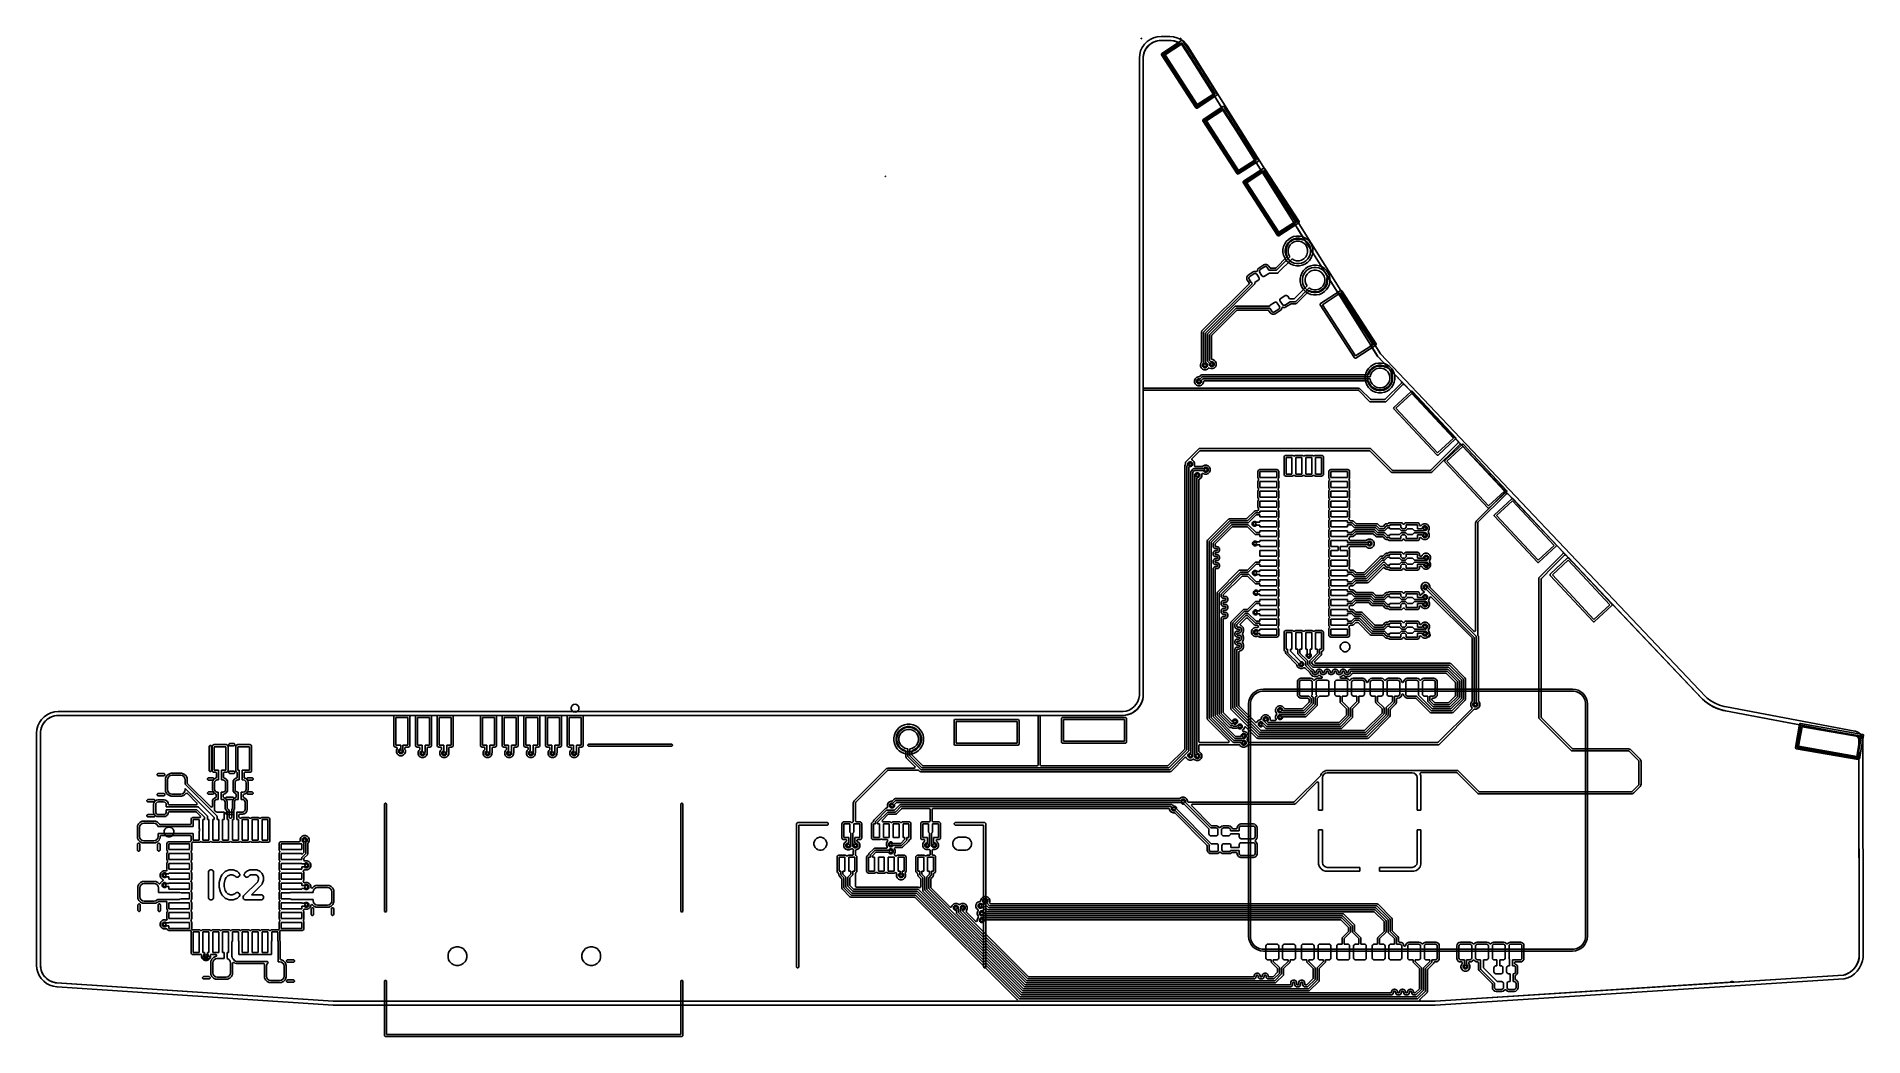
# Model space of a CAD drawing. Extents: x 92.1 to 184.9, y -117.4 to -66.6.
import ezdxf

# ---------------------------------------------------------------- set-up
doc = ezdxf.new("R2010")
doc.units = 0
doc.layers.add('BLACK', color=7, linetype='CONTINUOUS')

msp = doc.modelspace()

# ---------------------------------------------------------------- linework, layer by layer
at = {"layer": 'BLACK', "linetype": 'CONTINUOUS'}
for p, q in [((148.190714, -66.696154), (148.196153, -66.690715)), ((148.190714, -66.703846), (148.190714, -66.696154)), ((148.196153, -66.709285), (148.190714, -66.703846)), ((148.196153, -66.690715), (148.203845, -66.690715)), ((148.203845, -66.709285), (148.196153, -66.709285)), ((148.203845, -66.690715), (148.209284, -66.696154)), ((148.209284, -66.703846), (148.203845, -66.709285)), ((148.209284, -66.696154), (148.209284, -66.703846)), ((148.492933, -66.857351), (148.649999, -66.747372)), ((148.649999, -66.747372), (148.823777, -66.666337)), ((148.823777, -66.666337), (149.008986, -66.616711)), ((149.008986, -66.616711), (149.199999, -66.599999)), ((149.199999, -66.599999), (149.199999, -66.6)), ((149.199999, -66.6), (149.645799, -66.6)), ((149.645799, -66.6), (149.830482, -66.615617)), ((149.830482, -66.615617), (150.00992, -66.662025)), ((150.00992, -66.662025), (150.179017, -66.737906)), ((150.179017, -66.737906), (150.332971, -66.841105)), ((150.190714, -66.696154), (150.196153, -66.690715)), ((150.190714, -66.703846), (150.190714, -66.696154)), ((150.196153, -66.709285), (150.190714, -66.703846)), ((150.196153, -66.690715), (150.203845, -66.690715)), ((150.203845, -66.709285), (150.196153, -66.709285)), ((150.203845, -66.690715), (150.209284, -66.696154)), ((150.209284, -66.703846), (150.203845, -66.709285)), ((150.209284, -66.696154), (150.209284, -66.703846)), ((148.099999, -67.7), (148.11671, -67.508987)), ((148.1, -67.700003), (148.099999, -67.7)), ((148.1, -99.99), (148.1, -67.700003)), ((148.11671, -67.508987), (148.166337, -67.323778)), ((148.166337, -67.323778), (148.247371, -67.15)), ((148.247371, -67.15), (148.35735, -66.992933)), ((148.334585, -67.437479), (148.299999, -67.611358)), ((148.299999, -67.611358), (148.299999, -67.699989)), ((148.299999, -67.699989), (148.3, -67.7)), ((148.3, -67.7), (148.3, -99.99)), ((148.3005, -67.702443), (148.300741, -67.697542)), ((148.3005, -84.4125), (148.3005, -67.702443)), ((148.300741, -67.697542), (148.3173, -67.529417)), ((148.3173, -67.529417), (148.319212, -67.519804)), ((148.319212, -67.519804), (148.332768, -67.475117)), ((148.332768, -67.475117), (148.36754, -67.360485)), ((148.402429, -67.27369), (148.334585, -67.437479)), ((148.35735, -66.992933), (148.492933, -66.857351)), ((148.36754, -67.360485), (148.37129, -67.351433)), ((148.37129, -67.351433), (148.449771, -67.204604)), ((148.500923, -67.126283), (148.402429, -67.27369)), ((148.449771, -67.204604), (148.455211, -67.196463)), ((148.455211, -67.196463), (148.560839, -67.067754)), ((148.626282, -67.000924), (148.500923, -67.126283)), ((148.560839, -67.067754), (148.567753, -67.06084)), ((148.567753, -67.06084), (148.696469, -66.955206)), ((148.773689, -66.90243), (148.626282, -67.000924)), ((148.696469, -66.955206), (148.704597, -66.949776)), ((148.704597, -66.949776), (148.851435, -66.871289)), ((148.937479, -66.834585), (148.773689, -66.90243)), ((148.851435, -66.871289), (148.860485, -66.867541)), ((148.860485, -66.867541), (149.019806, -66.819211)), ((149.111357, -66.799999), (148.937479, -66.834585)), ((149.019806, -66.819211), (149.029413, -66.8173)), ((149.029413, -66.8173), (149.197542, -66.80074)), ((149.199989, -66.799999), (149.111357, -66.799999)), ((149.197542, -66.80074), (149.202443, -66.8005)), ((149.199999, -66.8), (149.199989, -66.799999)), ((149.645799, -66.8), (149.199999, -66.8)), ((149.202443, -66.8005), (149.226928, -66.8005)), ((149.216212, -67.514023), (149.224169, -67.476591)), ((149.223441, -67.532143), (149.216212, -67.514023)), ((150.966286, -70.215888), (149.223441, -67.532143)), ((149.224169, -67.476591), (149.238143, -67.462977)), ((149.226928, -66.8005), (149.61887, -66.8005)), ((149.238143, -67.462977), (150.244548, -66.809411)), ((149.301482, -67.512585), (149.300948, -67.553359)), ((149.300948, -67.553359), (149.312244, -67.581673)), ((149.317579, -67.475117), (149.301482, -67.512585)), ((149.312244, -67.581673), (150.408853, -69.270301)), ((149.31758, -67.475116), (149.317579, -67.475117)), ((149.339416, -67.453846), (149.31758, -67.475116)), ((150.257078, -66.92051), (149.334541, -67.519612)), ((149.334541, -67.519612), (151.022921, -70.11949)), ((150.058086, -66.987136), (149.339416, -67.453846)), ((149.403706, -67.534314), (150.242377, -66.989675)), ((151.037623, -70.050325), (149.403706, -67.534314)), ((149.61887, -66.8005), (149.643691, -66.8005)), ((149.643691, -66.8005), (149.647903, -66.800677)), ((149.721892, -66.799958), (149.645799, -66.8)), ((149.647903, -66.800677), (149.792606, -66.812914)), ((149.871917, -66.825514), (149.721892, -66.799958)), ((149.792606, -66.812914), (149.800899, -66.814326)), ((149.800899, -66.814326), (149.939453, -66.850161)), ((150.01552, -66.875899), (149.871917, -66.825514)), ((149.939453, -66.850161), (149.947391, -66.852946)), ((149.947391, -66.852946), (149.979912, -66.86754)), ((149.979912, -66.86754), (150.051325, -66.899586)), ((150.148622, -66.949684), (150.01552, -66.875899)), ((150.051325, -66.899586), (150.077585, -66.927421)), ((150.076471, -66.965674), (150.058086, -66.987136)), ((150.077585, -66.927421), (150.076471, -66.965674)), ((150.267445, -67.044772), (150.148622, -66.949684)), ((150.242377, -66.989675), (151.876294, -69.505686)), ((150.244548, -66.809411), (150.262664, -66.802183)), ((151.945459, -69.520387), (150.257078, -66.92051)), ((150.262664, -66.802183), (150.262668, -66.802181)), ((150.262668, -66.802181), (150.3001, -66.810138)), ((150.368613, -67.158462), (150.267445, -67.044772)), ((150.3001, -66.810138), (150.313714, -66.824112)), ((150.313714, -66.824112), (152.056558, -69.507857)), ((150.332971, -66.841105), (150.467409, -66.968692)), ((150.408898, -67.223017), (150.368613, -67.158462)), ((150.408943, -67.222989), (150.408898, -67.223017)), ((150.408966, -67.223011), (150.408943, -67.222989)), ((150.409007, -67.223092), (150.408966, -67.223011)), ((160.184186, -82.825848), (150.409007, -67.223092)), ((150.467409, -66.968692), (150.575915, -67.113573)), ((150.575915, -67.113573), (150.578493, -67.11691)), ((150.578493, -67.11691), (160.348378, -82.711216)), ((150.408853, -69.270301), (150.957159, -70.114618)), ((151.022921, -70.11949), (151.945459, -69.520387)), ((151.876294, -69.505686), (151.037623, -70.050325)), ((152.055831, -69.56341), (152.041857, -69.577023)), ((152.063787, -69.525977), (152.055831, -69.56341)), ((152.056558, -69.507857), (152.063787, -69.525977)), ((150.957159, -70.114618), (150.978426, -70.13645)), ((150.979899, -70.229862), (150.966286, -70.215888)), ((150.978426, -70.13645), (150.978429, -70.136453)), ((150.978429, -70.136453), (151.015893, -70.152548)), ((150.986461, -70.231256), (150.979899, -70.229862)), ((151.017332, -70.237819), (150.986461, -70.231256)), ((151.015893, -70.152548), (151.015892, -70.152548)), ((151.015892, -70.152548), (151.015895, -70.152549)), ((151.015895, -70.152549), (151.056669, -70.153083)), ((151.035452, -70.23059), (151.017332, -70.237819)), ((152.041857, -69.577023), (151.035452, -70.23059)), ((151.056669, -70.153083), (151.084982, -70.141787)), ((151.084982, -70.141787), (151.861212, -69.637695)), ((151.338143, -70.812976), (152.344548, -70.15941)), ((152.357077, -70.270509), (151.434541, -70.869611)), ((152.259908, -70.271014), (151.439413, -70.803849)), ((151.503706, -70.884314), (152.342377, -70.339675)), ((151.861212, -69.637695), (151.89884, -69.630722)), ((151.89884, -69.630722), (151.930377, -69.652397)), ((151.930377, -69.652397), (151.930815, -69.653083)), ((151.930815, -69.653083), (152.275047, -70.202534)), ((152.281408, -70.24027), (152.259908, -70.271014)), ((152.275047, -70.202534), (152.281408, -70.24027)), ((152.342377, -70.339675), (153.976294, -72.855686)), ((152.344548, -70.15941), (152.362668, -70.152181)), ((154.045458, -72.870388), (152.357077, -70.270509)), ((152.362668, -70.152181), (152.400101, -70.160138)), ((152.400101, -70.160138), (152.400102, -70.160141)), ((152.400102, -70.160141), (152.413714, -70.174112)), ((152.413714, -70.174112), (154.156558, -72.857858)), ((151.316212, -70.864022), (151.324169, -70.82659)), ((151.323441, -70.882142), (151.316212, -70.864022)), ((153.066286, -73.565888), (151.323441, -70.882142)), ((151.324169, -70.82659), (151.338143, -70.812976)), ((151.401482, -70.862585), (151.400948, -70.903359)), ((151.400948, -70.903359), (151.412244, -70.931673)), ((151.417579, -70.825117), (151.401482, -70.862585)), ((151.412244, -70.931673), (152.508853, -72.620301)), ((151.41758, -70.825116), (151.417579, -70.825117)), ((151.439413, -70.803849), (151.41758, -70.825116)), ((151.434541, -70.869611), (153.122921, -73.46949)), ((153.137623, -73.400325), (151.503706, -70.884314)), ((152.508853, -72.620301), (153.057159, -73.464618)), ((153.122921, -73.46949), (154.045458, -72.870388)), ((154.141857, -72.927023), (153.135452, -73.58059)), ((153.976294, -72.855686), (153.137623, -73.400325)), ((153.184982, -73.491787), (153.960349, -72.988255)), ((153.960349, -72.988255), (153.997976, -72.981282)), ((153.997976, -72.981282), (154.029514, -73.002957)), ((154.029514, -73.002957), (154.029948, -73.003636)), ((154.029948, -73.003636), (154.266207, -73.380745)), ((154.155831, -72.91341), (154.141857, -72.927023)), ((154.163788, -72.875978), (154.155831, -72.91341)), ((154.156558, -72.857858), (154.163788, -72.875978)), ((135.190714, -73.696154), (135.196153, -73.690715)), ((135.190714, -73.703846), (135.190714, -73.696154)), ((135.196153, -73.709285), (135.190714, -73.703846)), ((135.196153, -73.690715), (135.203845, -73.690715)), ((135.203845, -73.709285), (135.196153, -73.709285)), ((135.203845, -73.690715), (135.209284, -73.696154)), ((135.209284, -73.703846), (135.203845, -73.709285)), ((135.209284, -73.696154), (135.209284, -73.703846)), ((153.057159, -73.464618), (153.078426, -73.48645)), ((153.079899, -73.579862), (153.066286, -73.565888)), ((153.078426, -73.48645), (153.078429, -73.486453)), ((153.078429, -73.486453), (153.115893, -73.502548)), ((153.117332, -73.587819), (153.079899, -73.579862)), ((153.115893, -73.502548), (153.115892, -73.502548)), ((153.115892, -73.502548), (153.115895, -73.502549)), ((153.115895, -73.502549), (153.156669, -73.503083)), ((153.135452, -73.58059), (153.117332, -73.587819)), ((153.156669, -73.503083), (153.184982, -73.491787)), ((153.366212, -74.004023), (153.374169, -73.966591)), ((153.373441, -74.022143), (153.366212, -74.004023)), ((155.116286, -76.705888), (153.373441, -74.022143)), ((153.374169, -73.966591), (153.388143, -73.952977)), ((153.388143, -73.952977), (154.394548, -73.299411)), ((153.451482, -74.002585), (153.450948, -74.043359)), ((153.450948, -74.043359), (153.462244, -74.071673)), ((153.467579, -73.965117), (153.451482, -74.002585)), ((153.462244, -74.071673), (154.517629, -75.696822)), ((153.46758, -73.965116), (153.467579, -73.965117)), ((153.489416, -73.943846), (153.46758, -73.965116)), ((154.407078, -73.41051), (153.484541, -74.009612)), ((153.484541, -74.009612), (155.172921, -76.60949)), ((154.251068, -73.449223), (153.489416, -73.943846)), ((153.553706, -74.024314), (154.392377, -73.479675)), ((155.187623, -76.540325), (153.553706, -74.024314)), ((154.272568, -73.41848), (154.251068, -73.449223)), ((154.266207, -73.380745), (154.272568, -73.41848)), ((154.392377, -73.479675), (156.026294, -75.995686)), ((154.394548, -73.299411), (154.412664, -73.292183)), ((156.095459, -76.010387), (154.407078, -73.41051)), ((154.412664, -73.292183), (154.412668, -73.292181)), ((154.412668, -73.292181), (154.4501, -73.300138)), ((154.4501, -73.300138), (154.463714, -73.314112)), ((154.463714, -73.314112), (156.206558, -75.997857)), ((154.517629, -75.696822), (155.107159, -76.604618)), ((155.172921, -76.60949), (156.095459, -76.010387)), ((156.191857, -76.067023), (155.185452, -76.72059)), ((156.026294, -75.995686), (155.187623, -76.540325)), ((156.205831, -76.05341), (156.191857, -76.067023)), ((156.213787, -76.015977), (156.205831, -76.05341)), ((156.206558, -75.997857), (156.213787, -76.015977)), ((155.107159, -76.604618), (155.128426, -76.62645)), ((155.129899, -76.719862), (155.116286, -76.705888)), ((155.128426, -76.62645), (155.128429, -76.626453)), ((155.128429, -76.626453), (155.165893, -76.642548)), ((155.136461, -76.721256), (155.129899, -76.719862)), ((155.167332, -76.727819), (155.136461, -76.721256)), ((155.165893, -76.642548), (155.165892, -76.642548)), ((155.165892, -76.642548), (155.165895, -76.642549)), ((155.165895, -76.642549), (155.206669, -76.643083)), ((155.185452, -76.72059), (155.167332, -76.727819)), ((155.206669, -76.643083), (155.234982, -76.631787)), ((155.234982, -76.631787), (155.951509, -76.166467)), ((155.562512, -77.007861), (155.667861, -76.902512)), ((155.742024, -76.992879), (155.652879, -77.082024)), ((155.667861, -76.902512), (155.791738, -76.81974)), ((155.846846, -76.922839), (155.742024, -76.992879)), ((155.917442, -76.928559), (155.780058, -77.007877)), ((155.791738, -76.81974), (155.929384, -76.762725)), ((155.963319, -76.874595), (155.846846, -76.922839)), ((156.070677, -76.8875), (155.917442, -76.928559)), ((155.929384, -76.762725), (156.075507, -76.73366)), ((155.951509, -76.166467), (155.989137, -76.159494)), ((155.958658, -77.02806), (156.084737, -76.994278)), ((156.086965, -76.85), (155.963319, -76.874595)), ((155.989137, -76.159494), (156.020674, -76.181169)), ((156.020674, -76.181169), (156.021112, -76.181855)), ((156.021112, -76.181855), (156.443104, -76.855422)), ((156.070679, -76.8875), (156.070677, -76.8875)), ((156.229321, -76.8875), (156.070679, -76.8875)), ((156.075507, -76.73366), (156.224493, -76.73366)), ((156.084737, -76.994278), (156.215263, -76.994278)), ((156.213035, -76.85), (156.086965, -76.85)), ((156.336681, -76.874595), (156.213035, -76.85)), ((156.215263, -76.994278), (156.341342, -77.02806)), ((156.224493, -76.73366), (156.370616, -76.762725)), ((156.229322, -76.8875), (156.229321, -76.8875)), ((156.384301, -76.929026), (156.229322, -76.8875)), ((156.453154, -76.922839), (156.336681, -76.874595)), ((156.370616, -76.762725), (156.508262, -76.81974)), ((156.389543, -76.9307), (156.384301, -76.929026)), ((156.427279, -76.924339), (156.389543, -76.9307)), ((156.449465, -76.893158), (156.427279, -76.924339)), ((156.443104, -76.855422), (156.449465, -76.893158)), ((156.557976, -76.992879), (156.453154, -76.922839)), ((156.508262, -76.81974), (156.632139, -76.902512)), ((156.647121, -77.082024), (156.557976, -76.992879)), ((156.632139, -76.902512), (156.737488, -77.007861)), ((155.589307, -77.797971), (155.042809, -78.344471)), ((155.07062, -78.461616), (155.747661, -77.784575)), ((155.855424, -77.892338), (155.156066, -78.591698)), ((155.39366, -77.415507), (155.422725, -77.269384)), ((155.39366, -77.426965), (155.39366, -77.415507)), ((155.39366, -77.564493), (155.39366, -77.426965)), ((155.422725, -77.710616), (155.39366, -77.564493)), ((155.422725, -77.269384), (155.47974, -77.131738)), ((155.47974, -77.848262), (155.422725, -77.710616)), ((155.47974, -77.131738), (155.562512, -77.007861)), ((155.562512, -77.972139), (155.47974, -77.848262)), ((155.534595, -77.303319), (155.51, -77.426965)), ((155.51, -77.426965), (155.51, -77.553035)), ((155.51, -77.553035), (155.534595, -77.676681)), ((155.582839, -77.186846), (155.534595, -77.303319)), ((155.534595, -77.676681), (155.582839, -77.793154)), ((155.588559, -77.257442), (155.5475, -77.410677)), ((155.5475, -77.410677), (155.5475, -77.569322)), ((155.5475, -77.569322), (155.588559, -77.722556)), ((155.652879, -77.082024), (155.582839, -77.186846)), ((155.582839, -77.793154), (155.652879, -77.897976)), ((155.667877, -77.120058), (155.588559, -77.257442)), ((155.588559, -77.722556), (155.597254, -77.737617)), ((155.602248, -77.775558), (155.589307, -77.797971)), ((155.597254, -77.737617), (155.602248, -77.775558)), ((155.652879, -77.897976), (155.742024, -77.987121)), ((155.654278, -77.424737), (155.68806, -77.298658)), ((155.654278, -77.555263), (155.654278, -77.424737)), ((155.68806, -77.681342), (155.654278, -77.555263)), ((155.667883, -77.120051), (155.667877, -77.120058)), ((155.780051, -77.007883), (155.667883, -77.120051)), ((155.68806, -77.298658), (155.753323, -77.185619)), ((155.747661, -77.784575), (155.68806, -77.681342)), ((155.753323, -77.185619), (155.845619, -77.093323)), ((155.780058, -77.007877), (155.780051, -77.007883)), ((155.845619, -77.093323), (155.958658, -77.02806)), ((155.958658, -77.95194), (155.855424, -77.892338)), ((156.341342, -77.02806), (156.454381, -77.093323)), ((156.454381, -77.886677), (156.341342, -77.95194)), ((156.454381, -77.093323), (156.546677, -77.185619)), ((156.546677, -77.794381), (156.454381, -77.886677)), ((156.546677, -77.185619), (156.61194, -77.298658)), ((156.61194, -77.681342), (156.546677, -77.794381)), ((156.557976, -77.987121), (156.647121, -77.897976)), ((156.61194, -77.298658), (156.645722, -77.424737)), ((156.645722, -77.555263), (156.61194, -77.681342)), ((156.645722, -77.424737), (156.645722, -77.555263)), ((156.717161, -77.186846), (156.647121, -77.082024)), ((156.647121, -77.897976), (156.717161, -77.793154)), ((156.765405, -77.303319), (156.717161, -77.186846)), ((156.717161, -77.793154), (156.765405, -77.676681)), ((156.737488, -77.007861), (156.82026, -77.131738)), ((156.82026, -77.848262), (156.737488, -77.972139)), ((156.79, -77.426965), (156.765405, -77.303319)), ((156.765405, -77.676681), (156.79, -77.553035)), ((156.79, -77.553035), (156.79, -77.426965)), ((156.82026, -77.131738), (156.877275, -77.269384)), ((156.877275, -77.710616), (156.82026, -77.848262)), ((156.877275, -77.269384), (156.90634, -77.415507)), ((156.90634, -77.564493), (156.877275, -77.710616)), ((156.90634, -77.415507), (156.90634, -77.564493)), ((153.55552, -78.830391), (153.554465, -78.910944)), ((153.587318, -78.756376), (153.55552, -78.830391)), ((153.630459, -78.714351), (153.587318, -78.756376)), ((153.881969, -78.551019), (153.630459, -78.714351)), ((153.65915, -78.891544), (153.65966, -78.852529)), ((153.65966, -78.852529), (153.675063, -78.816679)), ((153.675063, -78.816679), (153.703011, -78.789453)), ((153.703011, -78.789453), (153.921065, -78.647847)), ((153.9379, -78.528705), (153.881969, -78.551019)), ((153.921065, -78.647847), (153.957305, -78.633389)), ((153.937904, -78.528704), (153.9379, -78.528705)), ((154.018458, -78.529759), (153.937904, -78.528704)), ((153.957305, -78.633389), (153.996321, -78.633899)), ((153.996321, -78.633899), (154.03217, -78.649302)), ((154.018461, -78.52976), (154.018458, -78.529759)), ((154.022484, -78.531488), (154.018461, -78.52976)), ((154.041561, -78.535543), (154.022484, -78.531488)), ((154.03217, -78.649302), (154.059396, -78.67725)), ((154.077106, -78.521363), (154.041561, -78.535543)), ((154.059396, -78.67725), (154.168324, -78.844984)), ((154.092213, -78.486203), (154.077106, -78.521363)), ((154.09227, -78.481824), (154.092213, -78.486203)), ((154.124068, -78.407808), (154.09227, -78.481824)), ((154.167209, -78.365783), (154.124068, -78.407808)), ((154.418719, -78.202451), (154.167209, -78.365783)), ((154.168324, -78.844984), (154.182782, -78.881224)), ((154.1959, -78.542976), (154.19641, -78.503961)), ((154.210358, -78.579216), (154.1959, -78.542976)), ((154.19641, -78.503961), (154.211813, -78.468111)), ((154.319286, -78.74695), (154.210358, -78.579216)), ((154.211813, -78.468111), (154.239761, -78.440885)), ((154.239761, -78.440885), (154.457815, -78.299279)), ((154.346512, -78.774898), (154.319286, -78.74695)), ((154.382361, -78.790301), (154.346512, -78.774898)), ((154.421377, -78.790811), (154.382361, -78.790301)), ((154.47465, -78.180137), (154.418719, -78.202451)), ((154.457617, -78.776353), (154.421377, -78.790811)), ((154.675671, -78.634747), (154.457617, -78.776353)), ((154.457815, -78.299279), (154.494055, -78.284821)), ((154.474654, -78.180136), (154.47465, -78.180137)), ((154.555207, -78.181191), (154.474654, -78.180136)), ((154.494055, -78.284821), (154.533071, -78.285331)), ((154.533071, -78.285331), (154.56892, -78.300734)), ((154.629224, -78.21299), (154.555207, -78.181191)), ((154.56892, -78.300734), (154.596146, -78.328682)), ((154.596146, -78.328682), (154.682475, -78.461616)), ((154.671248, -78.25613), (154.629224, -78.21299)), ((154.723342, -78.336348), (154.671248, -78.25613)), ((154.696952, -78.614016), (154.675671, -78.634747)), ((154.682475, -78.461616), (155.07062, -78.461616)), ((155.102184, -78.614016), (154.696952, -78.614016)), ((154.729921, -78.344471), (154.723342, -78.336348)), ((154.765276, -78.359116), (154.729921, -78.344471)), ((155.007454, -78.359116), (154.765276, -78.359116)), ((155.042809, -78.344471), (155.007454, -78.359116)), ((155.11705, -78.612552), (155.102184, -78.614016)), ((155.144518, -78.601174), (155.11705, -78.612552)), ((155.156066, -78.591698), (155.144518, -78.601174)), ((155.667861, -78.077488), (155.562512, -77.972139)), ((155.791738, -78.16026), (155.667861, -78.077488)), ((155.742024, -77.987121), (155.846846, -78.057161)), ((155.929384, -78.217275), (155.791738, -78.16026)), ((155.846846, -78.057161), (155.963319, -78.105405)), ((156.075507, -78.24634), (155.929384, -78.217275)), ((156.084737, -77.985722), (155.958658, -77.95194)), ((155.963319, -78.105405), (156.086965, -78.13)), ((156.224493, -78.24634), (156.075507, -78.24634)), ((156.215263, -77.985722), (156.084737, -77.985722)), ((156.086965, -78.13), (156.213035, -78.13)), ((156.213035, -78.13), (156.336681, -78.105405)), ((156.341342, -77.95194), (156.215263, -77.985722)), ((156.370616, -78.217275), (156.224493, -78.24634)), ((156.26366, -78.895507), (156.292725, -78.749384)), ((156.292725, -78.749384), (156.34974, -78.611738)), ((156.336681, -78.105405), (156.453154, -78.057161)), ((156.34974, -78.611738), (156.432512, -78.487861)), ((156.508262, -78.16026), (156.370616, -78.217275)), ((156.404595, -78.783319), (156.38, -78.906965)), ((156.452839, -78.666846), (156.404595, -78.783319)), ((156.432512, -78.487861), (156.537861, -78.382512)), ((156.522879, -78.562024), (156.452839, -78.666846)), ((156.453154, -78.057161), (156.557976, -77.987121)), ((156.632139, -78.077488), (156.508262, -78.16026)), ((156.612024, -78.472879), (156.522879, -78.562024)), ((156.524278, -78.904737), (156.55806, -78.778658)), ((156.537861, -78.382512), (156.661738, -78.29974)), ((156.55806, -78.778658), (156.623323, -78.665619)), ((156.716846, -78.402839), (156.612024, -78.472879)), ((156.623323, -78.665619), (156.715619, -78.573323)), ((156.737488, -77.972139), (156.632139, -78.077488)), ((156.661738, -78.29974), (156.799384, -78.242725)), ((156.715619, -78.573323), (156.828658, -78.50806)), ((156.833319, -78.354595), (156.716846, -78.402839)), ((156.799384, -78.242725), (156.945507, -78.21366)), ((156.828658, -78.50806), (156.954737, -78.474278)), ((156.956965, -78.33), (156.833319, -78.354595)), ((156.945507, -78.21366), (157.094493, -78.21366)), ((156.954737, -78.474278), (157.085263, -78.474278)), ((157.083035, -78.33), (156.956965, -78.33)), ((157.206681, -78.354595), (157.083035, -78.33)), ((157.085263, -78.474278), (157.211342, -78.50806)), ((157.094493, -78.21366), (157.240616, -78.242725)), ((157.323154, -78.402839), (157.206681, -78.354595)), ((157.211342, -78.50806), (157.324381, -78.573323)), ((157.240616, -78.242725), (157.378262, -78.29974)), ((157.427976, -78.472879), (157.323154, -78.402839)), ((157.324381, -78.573323), (157.416677, -78.665619)), ((157.378262, -78.29974), (157.502139, -78.382512)), ((157.416677, -78.665619), (157.48194, -78.778658)), ((157.517121, -78.562024), (157.427976, -78.472879)), ((157.48194, -78.778658), (157.515722, -78.904737)), ((157.502139, -78.382512), (157.607488, -78.487861)), ((157.587161, -78.666846), (157.517121, -78.562024)), ((157.635405, -78.783319), (157.587161, -78.666846)), ((157.607488, -78.487861), (157.69026, -78.611738)), ((157.66, -78.906965), (157.635405, -78.783319)), ((157.69026, -78.611738), (157.747275, -78.749384)), ((157.747275, -78.749384), (157.77634, -78.895507)), ((153.662147, -79.171052), (151.280039, -81.55316)), ((151.374079, -81.604079), (153.841188, -79.136969)), ((153.956887, -79.164955), (151.4608, -81.661042)), ((153.554465, -78.910944), (153.554466, -78.910948)), ((153.554466, -78.910948), (153.565259, -78.938002)), ((153.565259, -78.938002), (153.576782, -78.966883)), ((153.576782, -78.966883), (153.636224, -79.058416)), ((153.636224, -79.058416), (153.668726, -79.108465)), ((153.673608, -78.927784), (153.65915, -78.891544)), ((153.675699, -79.146093), (153.662147, -79.171052)), ((153.668726, -79.108465), (153.675699, -79.146093)), ((153.782536, -79.095518), (153.673608, -78.927784)), ((153.809762, -79.123466), (153.782536, -79.095518)), ((153.841188, -79.136969), (153.809762, -79.123466)), ((153.967899, -79.148475), (153.956887, -79.164955)), ((153.971766, -79.129034), (153.967899, -79.148474)), ((153.967899, -79.148474), (153.967899, -79.148475)), ((154.138921, -78.983315), (153.971766, -79.091866)), ((153.971766, -79.091866), (153.971766, -79.129034)), ((154.166869, -78.956089), (154.138921, -78.983315)), ((154.182272, -78.920239), (154.166869, -78.956089)), ((154.182782, -78.881224), (154.182272, -78.920239)), ((155.282045, -79.903069), (155.500099, -79.761463)), ((155.500099, -79.761463), (155.536339, -79.747005)), ((155.536339, -79.747005), (155.575355, -79.747515)), ((155.575355, -79.747515), (155.611204, -79.762918)), ((155.611204, -79.762918), (155.63843, -79.790866)), ((155.958436, -79.9238), (156.617661, -79.264574)), ((156.725425, -79.372338), (156.043882, -80.053882)), ((156.091225, -80.151495), (156.712028, -79.53069)), ((156.26366, -78.906965), (156.26366, -78.895507)), ((156.26366, -79.044493), (156.26366, -78.906965)), ((156.292725, -79.190616), (156.26366, -79.044493)), ((156.34974, -79.328262), (156.292725, -79.190616)), ((156.432512, -79.452139), (156.34974, -79.328262)), ((156.38, -78.906965), (156.38, -79.033035)), ((156.38, -79.033035), (156.404595, -79.156681)), ((156.404595, -79.156681), (156.452839, -79.273154)), ((156.537861, -79.557488), (156.432512, -79.452139)), ((156.452839, -79.273154), (156.522879, -79.377976)), ((156.522879, -79.377976), (156.612024, -79.467121)), ((156.524278, -79.035263), (156.524278, -78.904737)), ((156.55806, -79.161342), (156.524278, -79.035263)), ((156.661738, -79.64026), (156.537861, -79.557488)), ((156.617661, -79.264574), (156.55806, -79.161342)), ((156.612024, -79.467121), (156.716846, -79.537161)), ((156.799384, -79.697275), (156.661738, -79.64026)), ((156.712028, -79.53069), (156.747382, -79.516046)), ((156.716846, -79.537161), (156.833319, -79.585405)), ((156.828658, -79.43194), (156.725425, -79.372338)), ((156.747382, -79.516046), (156.772381, -79.522744)), ((156.772381, -79.522744), (156.787444, -79.531441)), ((156.787444, -79.531441), (156.940679, -79.5725)), ((156.945507, -79.72634), (156.799384, -79.697275)), ((156.954737, -79.465722), (156.828658, -79.43194)), ((156.833319, -79.585405), (156.956965, -79.61)), ((156.940679, -79.5725), (156.940683, -79.5725)), ((156.940683, -79.5725), (157.099317, -79.5725)), ((157.094493, -79.72634), (156.945507, -79.72634)), ((157.085263, -79.465722), (156.954737, -79.465722)), ((156.956965, -79.61), (157.083035, -79.61)), ((157.083035, -79.61), (157.206681, -79.585405)), ((157.211342, -79.43194), (157.085263, -79.465722)), ((157.240616, -79.697275), (157.094493, -79.72634)), ((157.099317, -79.5725), (157.099321, -79.5725)), ((157.099321, -79.5725), (157.252556, -79.531441)), ((157.206681, -79.585405), (157.323154, -79.537161)), ((157.324381, -79.366677), (157.211342, -79.43194)), ((157.378262, -79.64026), (157.240616, -79.697275)), ((157.252556, -79.531441), (157.389944, -79.45212)), ((157.298143, -80.162977), (158.304548, -79.509411)), ((157.323154, -79.537161), (157.427976, -79.467121)), ((157.416677, -79.274381), (157.324381, -79.366677)), ((157.502139, -79.557488), (157.378262, -79.64026)), ((157.389944, -79.45212), (157.50212, -79.339944)), ((158.317078, -79.62051), (157.394541, -80.219612)), ((157.48194, -79.161342), (157.416677, -79.274381)), ((157.427976, -79.467121), (157.517121, -79.377976)), ((157.515722, -79.035263), (157.48194, -79.161342)), ((157.50212, -79.339944), (157.581441, -79.202556)), ((157.607488, -79.452139), (157.502139, -79.557488)), ((157.515722, -78.904737), (157.515722, -79.035263)), ((157.517121, -79.377976), (157.587161, -79.273154)), ((157.581441, -79.202556), (157.6225, -79.049321)), ((157.587161, -79.273154), (157.635405, -79.156681)), ((157.69026, -79.328262), (157.607488, -79.452139)), ((157.6225, -78.911913), (157.637145, -78.876558)), ((157.6225, -79.049321), (157.6225, -78.911913)), ((157.635405, -79.156681), (157.66, -79.033035)), ((157.637145, -78.876558), (157.6725, -78.861913)), ((157.66, -79.033035), (157.66, -78.906965)), ((157.6725, -78.861913), (157.707855, -78.876558)), ((157.747275, -79.190616), (157.69026, -79.328262)), ((157.707855, -78.876558), (157.714871, -78.885367)), ((157.714871, -78.885367), (158.24295, -79.728266)), ((157.77634, -79.044493), (157.747275, -79.190616)), ((157.77634, -78.895507), (157.77634, -79.044493)), ((158.24295, -79.728266), (158.302377, -79.689675)), ((158.302377, -79.689675), (159.936294, -82.205686)), ((158.304548, -79.509411), (158.322664, -79.502183)), ((160.005459, -82.220387), (158.317078, -79.62051)), ((158.322664, -79.502183), (158.322668, -79.502181)), ((158.322668, -79.502181), (158.3601, -79.510138)), ((158.3601, -79.510138), (158.373714, -79.524112)), ((158.373714, -79.524112), (160.116558, -82.207857)), ((151.578279, -81.688661), (152.954293, -80.312647)), ((153.011256, -80.399368), (151.665, -81.745624)), ((151.782145, -81.773436), (153.039068, -80.516513)), ((152.954293, -80.312647), (152.970774, -80.301635)), ((152.970774, -80.301635), (152.990214, -80.297768)), ((152.990214, -80.297768), (154.709224, -80.297768)), ((154.721996, -80.399368), (153.011256, -80.399368)), ((153.039068, -80.516513), (153.074423, -80.501868)), ((153.074423, -80.501868), (154.639195, -80.501868)), ((154.639195, -80.501868), (154.67455, -80.516513)), ((154.67455, -80.516513), (154.681127, -80.524634)), ((154.681127, -80.524634), (154.749718, -80.630254)), ((154.709224, -80.297768), (154.717347, -80.278863)), ((154.717347, -80.278863), (154.745295, -80.251637)), ((154.82482, -80.557702), (154.721996, -80.399368)), ((154.745295, -80.251637), (154.963349, -80.110031)), ((154.749718, -80.630254), (154.791742, -80.673394)), ((154.791742, -80.673394), (154.86576, -80.705193)), ((154.852046, -80.58565), (154.82482, -80.557702)), ((154.887895, -80.601053), (154.852046, -80.58565)), ((154.86576, -80.705193), (154.946312, -80.706248)), ((154.926911, -80.601563), (154.887895, -80.601053)), ((154.963151, -80.587105), (154.926911, -80.601563)), ((154.946312, -80.706248), (155.00225, -80.683931)), ((155.181205, -80.445499), (154.963151, -80.587105)), ((154.963349, -80.110031), (154.999589, -80.095573)), ((154.999589, -80.095573), (155.038605, -80.096083)), ((155.00225, -80.683931), (155.253757, -80.5206)), ((155.038605, -80.096083), (155.074454, -80.111486)), ((155.074454, -80.111486), (155.10168, -80.139434)), ((155.10168, -80.139434), (155.210608, -80.307168)), ((155.209153, -80.418273), (155.181205, -80.445499)), ((155.224556, -80.382423), (155.209153, -80.418273)), ((155.210608, -80.307168), (155.225066, -80.343408)), ((155.225066, -80.343408), (155.224556, -80.382423)), ((155.238184, -80.00516), (155.238694, -79.966145)), ((155.252642, -80.0414), (155.238184, -80.00516)), ((155.238694, -79.966145), (155.254097, -79.930295)), ((155.36157, -80.209134), (155.252642, -80.0414)), ((155.253757, -80.5206), (155.296897, -80.478576)), ((155.254097, -79.930295), (155.282045, -79.903069)), ((155.296897, -80.478576), (155.328696, -80.404559)), ((155.328696, -80.404559), (155.328753, -80.400182)), ((155.328753, -80.400182), (155.343856, -80.365024)), ((155.343856, -80.365024), (155.379398, -80.35084)), ((155.388796, -80.237082), (155.36157, -80.209134)), ((155.379398, -80.35084), (155.398484, -80.354896)), ((155.424645, -80.252485), (155.388796, -80.237082)), ((155.398484, -80.354896), (155.402507, -80.356624)), ((155.402507, -80.356624), (155.40251, -80.356625)), ((155.40251, -80.356625), (155.483062, -80.35768)), ((155.463661, -80.252995), (155.424645, -80.252485)), ((155.499901, -80.238537), (155.463661, -80.252995)), ((155.483062, -80.35768), (155.539, -80.335363)), ((155.717955, -80.096931), (155.499901, -80.238537)), ((155.539, -80.335363), (155.767817, -80.186767)), ((155.63843, -79.790866), (155.724759, -79.9238)), ((155.739236, -80.0762), (155.717955, -80.096931)), ((155.724759, -79.9238), (155.958436, -79.9238)), ((155.99, -80.0762), (155.739236, -80.0762)), ((155.767817, -80.186767), (155.795049, -80.1787)), ((155.795049, -80.1787), (156.025545, -80.1787)), ((156.004866, -80.074736), (155.99, -80.0762)), ((156.032334, -80.063358), (156.004866, -80.074736)), ((156.025545, -80.1787), (156.025546, -80.1787)), ((156.025546, -80.1787), (156.091225, -80.151495)), ((156.043882, -80.053882), (156.032334, -80.063358)), ((157.276212, -80.214023), (157.284169, -80.176591)), ((157.283441, -80.232143), (157.276212, -80.214023)), ((159.026286, -82.915888), (157.283441, -80.232143)), ((157.284169, -80.176591), (157.298143, -80.162977)), ((157.394541, -80.219612), (159.082921, -82.81949)), ((151.280039, -81.553162), (151.2567, -81.609506)), ((151.2567, -81.609506), (151.2567, -83.131723)), ((151.280039, -81.55316), (151.280039, -81.553162)), ((151.3592, -81.64), (151.363067, -81.62056)), ((151.363067, -81.62056), (151.374079, -81.604079)), ((151.3592, -83.198286), (151.3592, -81.64)), ((151.4608, -81.661042), (151.4608, -83.17645)), ((151.5634, -81.724582), (151.567267, -81.705142)), ((151.5634, -83.0742), (151.5634, -81.724582)), ((151.567267, -81.705142), (151.578279, -81.688661)), ((151.665, -81.745624), (151.665, -83.053158)), ((151.7675, -81.808791), (151.782145, -81.773436)), ((151.7675, -82.9625), (151.7675, -81.808791)), ((159.082921, -82.81949), (160.005459, -82.220387)), ((160.101857, -82.277023), (159.095452, -82.93059)), ((159.936294, -82.205686), (159.835905, -82.270879)), ((159.835905, -82.270879), (160.178568, -82.817823)), ((160.115831, -82.26341), (160.101857, -82.277023)), ((160.123787, -82.225977), (160.115831, -82.26341)), ((160.116558, -82.207857), (160.123787, -82.225977)), ((151.229566, -83.194746), (151.205664, -83.252449)), ((151.205664, -83.252449), (151.205664, -83.342955)), ((151.205664, -83.342955), (151.240299, -83.42657)), ((151.240298, -83.168836), (151.229566, -83.194746)), ((151.240302, -83.16883), (151.240298, -83.168836)), ((151.240299, -83.42657), (151.304296, -83.490567)), ((151.242055, -83.167078), (151.240302, -83.16883)), ((151.243003, -83.164788), (151.242055, -83.167078)), ((151.243035, -83.164741), (151.243003, -83.164788)), ((151.2567, -83.131723), (151.243025, -83.164734)), ((151.243025, -83.164734), (151.243035, -83.164741)), ((151.304296, -83.490567), (151.387911, -83.525202)), ((151.310566, -83.273316), (151.32923, -83.228256)), ((151.310566, -83.322088), (151.310566, -83.273316)), ((151.32923, -83.367148), (151.310566, -83.322088)), ((151.32923, -83.228256), (151.3592, -83.198286)), ((151.363718, -83.401636), (151.32923, -83.367148)), ((151.408778, -83.4203), (151.363718, -83.401636)), ((151.45755, -83.4203), (151.408778, -83.4203)), ((151.50261, -83.401636), (151.45755, -83.4203)), ((151.4608, -83.17645), (151.50261, -83.193768)), ((151.478417, -83.525202), (151.562032, -83.490567)), ((151.50261, -83.193768), (151.537098, -83.228256)), ((151.537098, -83.367148), (151.50261, -83.401636)), ((151.537098, -83.228256), (151.555762, -83.273316)), ((151.555762, -83.322088), (151.537098, -83.367148)), ((151.555762, -83.273316), (151.555762, -83.322088)), ((151.562032, -83.490567), (151.605307, -83.447292)), ((151.567267, -83.09364), (151.5634, -83.0742)), ((151.578279, -83.110121), (151.567267, -83.09364)), ((151.665125, -83.196967), (151.578279, -83.110121)), ((151.605307, -83.447292), (151.640662, -83.432647)), ((151.640662, -83.432647), (151.659791, -83.436451)), ((151.657402, -83.215614), (151.665125, -83.196967)), ((151.657402, -83.264386), (151.657402, -83.215614)), ((151.676066, -83.309446), (151.657402, -83.264386)), ((151.659791, -83.436451), (151.734747, -83.4675)), ((151.665, -83.053158), (151.736967, -83.125125)), ((151.710554, -83.343934), (151.676066, -83.309446)), ((151.755614, -83.362598), (151.710554, -83.343934)), ((151.734747, -83.4675), (151.734749, -83.4675)), ((151.734749, -83.4675), (151.825251, -83.4675)), ((151.736967, -83.125125), (151.755614, -83.117402)), ((151.755614, -83.117402), (151.804386, -83.117402)), ((151.804386, -83.362598), (151.755614, -83.362598)), ((151.782145, -82.997855), (151.7675, -82.9625)), ((151.8175, -83.0125), (151.782145, -82.997855)), ((151.804386, -83.117402), (151.849446, -83.136066)), ((151.849446, -83.343934), (151.804386, -83.362598)), ((151.825253, -83.0125), (151.8175, -83.0125)), ((151.825251, -83.4675), (151.825253, -83.4675)), ((151.908868, -83.047135), (151.825253, -83.0125)), ((151.825253, -83.4675), (151.908868, -83.432865)), ((151.849446, -83.136066), (151.883934, -83.170554)), ((151.883934, -83.309446), (151.849446, -83.343934)), ((151.883934, -83.170554), (151.902598, -83.215614)), ((151.902598, -83.264386), (151.883934, -83.309446)), ((151.902598, -83.215614), (151.902598, -83.264386)), ((151.972865, -83.111132), (151.908868, -83.047135)), ((151.908868, -83.432865), (151.972865, -83.368868)), ((152.0075, -83.194747), (151.972865, -83.111132)), ((151.972865, -83.368868), (152.0075, -83.285253)), ((152.0075, -83.285253), (152.0075, -83.194747)), ((159.039899, -82.929862), (159.026286, -82.915888)), ((159.046461, -82.931256), (159.039899, -82.929862)), ((159.077332, -82.937819), (159.046461, -82.931256)), ((159.095452, -82.93059), (159.077332, -82.937819)), ((159.64974, -83.581738), (159.732512, -83.457861)), ((159.732512, -83.457861), (159.837861, -83.352512)), ((159.912024, -83.442879), (159.822879, -83.532024)), ((159.837861, -83.352512), (159.961738, -83.26974)), ((159.950051, -83.457883), (159.837883, -83.570051)), ((160.016846, -83.372839), (159.912024, -83.442879)), ((159.950058, -83.457877), (159.950051, -83.457883)), ((160.087442, -83.378559), (159.950058, -83.457877)), ((159.961738, -83.26974), (160.099384, -83.212725)), ((160.015619, -83.543323), (160.128658, -83.47806)), ((160.133319, -83.324595), (160.016846, -83.372839)), ((160.240677, -83.3375), (160.087442, -83.378559)), ((160.099384, -83.212725), (160.245507, -83.18366)), ((160.128658, -83.47806), (160.254737, -83.444278)), ((160.256965, -83.3), (160.133319, -83.324595)), ((160.178568, -82.817823), (160.182222, -82.827363)), ((160.182222, -82.827363), (160.189078, -82.8346)), ((160.184281, -82.825972), (160.184186, -82.825848)), ((160.184311, -82.826048), (160.184281, -82.825972)), ((160.190263, -82.833714), (160.184311, -82.826048)), ((160.189078, -82.8346), (160.191724, -82.838823)), ((160.196171, -82.84136), (160.190263, -82.833714)), ((160.191724, -82.838823), (160.191726, -82.838825)), ((160.191726, -82.838825), (160.194376, -82.843055)), ((160.194376, -82.843055), (160.198733, -82.846155)), ((160.196236, -82.841406), (160.196171, -82.84136)), ((160.196334, -82.841532), (160.196236, -82.841406)), ((176.697406, -100.258776), (160.196334, -82.841532)), ((160.198733, -82.846155), (160.206042, -82.852506)), ((160.206042, -82.852506), (160.651308, -83.322494)), ((160.240679, -83.3375), (160.240677, -83.3375)), ((160.399321, -83.3375), (160.240679, -83.3375)), ((160.245507, -83.18366), (160.394493, -83.18366)), ((160.254737, -83.444278), (160.385263, -83.444278)), ((160.383035, -83.3), (160.256965, -83.3)), ((160.348378, -82.711216), (176.840362, -100.118868)), ((160.506681, -83.324595), (160.383035, -83.3)), ((160.385263, -83.444278), (160.511342, -83.47806)), ((160.394493, -83.18366), (160.540616, -83.212725)), ((160.399322, -83.3375), (160.399321, -83.3375)), ((160.552557, -83.378559), (160.399322, -83.3375)), ((160.623154, -83.372839), (160.506681, -83.324595)), ((160.511342, -83.47806), (160.624381, -83.543323)), ((160.540616, -83.212725), (160.678262, -83.26974)), ((160.590011, -83.400183), (160.552557, -83.378559)), ((160.613661, -83.406864), (160.590011, -83.400183)), ((160.649399, -83.393179), (160.613661, -83.406864)), ((160.727976, -83.442879), (160.623154, -83.372839)), ((160.664993, -83.358232), (160.649399, -83.393179)), ((160.651308, -83.322494), (160.664993, -83.358232)), ((160.678262, -83.26974), (160.802139, -83.352512)), ((160.817121, -83.532024), (160.727976, -83.442879)), ((160.802139, -83.352512), (160.907488, -83.457861)), ((160.907488, -83.457861), (160.99026, -83.581738)), ((148.315145, -84.447855), (148.3005, -84.4125)), ((150.937135, -83.981132), (150.9025, -84.064747)), ((150.9025, -84.064747), (150.9025, -84.155253)), ((150.9025, -84.155253), (150.937135, -84.238868)), ((150.937136, -83.981131), (150.937135, -83.981132)), ((150.937135, -84.238868), (151.001132, -84.302865)), ((150.937138, -83.981128), (150.937136, -83.981131)), ((151.001128, -83.917138), (150.937138, -83.981128)), ((151.001134, -83.917134), (151.001128, -83.917138)), ((151.001132, -84.302865), (151.084747, -84.3375)), ((151.084746, -83.8825), (151.001134, -83.917134)), ((151.007402, -84.085614), (151.026066, -84.040554)), ((151.007402, -84.134386), (151.007402, -84.085614)), ((151.026066, -84.179446), (151.007402, -84.134386)), ((151.026066, -84.040554), (151.060554, -84.006066)), ((151.060554, -84.213934), (151.026066, -84.179446)), ((151.060554, -84.006066), (151.105614, -83.987402)), ((151.105614, -84.232598), (151.060554, -84.213934)), ((151.119991, -83.8825), (151.084746, -83.8825)), ((151.084747, -84.3375), (151.084749, -84.3375)), ((151.084749, -84.3375), (151.175251, -84.3375)), ((151.105614, -83.987402), (151.154386, -83.987402)), ((151.154386, -84.232598), (151.105614, -84.232598)), ((151.155346, -83.867855), (151.119991, -83.8825)), ((151.154386, -83.987402), (151.173032, -83.995125)), ((151.199446, -84.213934), (151.154386, -84.232598)), ((151.213158, -83.810042), (151.155346, -83.867855)), ((151.173032, -83.995125), (151.264079, -83.904079)), ((151.175251, -84.3375), (151.175253, -84.3375)), ((151.175253, -84.3375), (151.258868, -84.302865)), ((151.233934, -84.179446), (151.199446, -84.213934)), ((151.213163, -83.810038), (151.213158, -83.810042)), ((151.22283, -83.806034), (151.213163, -83.810038)), ((151.229665, -83.803203), (151.22283, -83.806034)), ((151.269504, -83.7867), (151.229665, -83.803202)), ((151.229665, -83.803202), (151.229665, -83.803203)), ((151.252598, -84.134386), (151.233934, -84.179446)), ((151.321042, -83.9908), (151.244874, -84.066967)), ((151.244874, -84.066967), (151.252598, -84.085614)), ((151.252598, -84.085614), (151.252598, -84.134386)), ((151.258868, -84.302865), (151.322865, -84.238868)), ((151.264079, -83.904079), (151.280559, -83.893067)), ((159.698957, -83.7867), (151.269504, -83.7867)), ((151.280559, -83.893067), (151.28056, -83.893067)), ((151.28056, -83.893067), (151.3, -83.8892)), ((151.3, -83.8892), (159.824278, -83.8892)), ((159.824278, -83.9908), (151.321042, -83.9908)), ((151.322865, -84.238868), (151.3575, -84.155253)), ((151.3575, -84.1433), (151.372145, -84.107945)), ((151.3575, -84.155253), (151.3575, -84.1433)), ((151.372145, -84.107945), (151.4075, -84.0933)), ((151.387911, -83.525202), (151.387913, -83.525202)), ((151.387913, -83.525202), (151.478415, -83.525202)), ((151.4075, -84.0933), (159.698957, -84.0933)), ((151.478415, -83.525202), (151.478417, -83.525202)), ((159.56366, -83.865507), (159.592725, -83.719384)), ((159.56366, -83.876965), (159.56366, -83.865507)), ((159.56366, -84.014493), (159.56366, -83.876965)), ((159.592725, -84.160616), (159.56366, -84.014493)), ((159.592725, -83.719384), (159.64974, -83.581738)), ((159.64974, -84.298262), (159.592725, -84.160616)), ((159.732512, -84.422139), (159.64974, -84.298262)), ((159.704595, -83.753319), (159.68, -83.876965)), ((159.68, -83.876965), (159.68, -84.003035)), ((159.68, -84.003035), (159.704595, -84.126681)), ((159.723958, -83.780001), (159.698957, -83.7867)), ((159.698957, -84.0933), (159.734312, -84.107945)), ((159.752839, -83.636846), (159.704595, -83.753319)), ((159.704595, -84.126681), (159.752839, -84.243154)), ((159.747253, -83.74964), (159.723958, -83.780001)), ((159.734312, -84.107945), (159.747253, -84.13036)), ((159.758558, -83.707444), (159.747253, -83.74964)), ((159.747253, -84.13036), (159.758558, -84.172555)), ((159.822879, -83.532024), (159.752839, -83.636846)), ((159.752839, -84.243154), (159.822879, -84.347976)), ((159.758559, -83.707442), (159.758558, -83.707444)), ((159.758558, -84.172555), (159.758559, -84.172557)), ((159.837877, -83.570058), (159.758559, -83.707442)), ((159.758559, -84.172557), (159.837877, -84.309941)), ((159.822879, -84.347976), (159.912024, -84.437121)), ((159.824278, -83.874737), (159.85806, -83.748658)), ((159.824278, -83.8892), (159.824278, -83.874737)), ((159.824278, -84.005263), (159.824278, -83.9908)), ((159.85806, -84.131342), (159.824278, -84.005263)), ((159.837883, -83.570051), (159.837877, -83.570058)), ((159.837877, -84.309941), (159.837883, -84.309948)), ((159.837883, -84.309948), (159.950051, -84.422116)), ((159.85806, -83.748658), (159.923323, -83.635619)), ((159.923323, -84.244381), (159.85806, -84.131342)), ((159.923323, -83.635619), (160.015619, -83.543323)), ((160.015619, -84.336677), (159.923323, -84.244381)), ((160.128658, -84.40194), (160.015619, -84.336677)), ((160.254737, -84.435722), (160.128658, -84.40194)), ((160.511342, -84.40194), (160.385263, -84.435722)), ((160.624381, -84.336677), (160.511342, -84.40194)), ((161.407951, -84.200018), (160.580117, -85.027855)), ((160.610001, -85.149998), (161.483962, -84.276036)), ((160.624381, -83.543323), (160.716677, -83.635619)), ((160.716677, -84.244381), (160.624381, -84.336677)), ((160.689944, -84.42212), (160.80212, -84.309944)), ((160.716677, -83.635619), (160.78194, -83.748658)), ((160.78194, -84.131342), (160.716677, -84.244381)), ((160.727976, -84.437121), (160.817121, -84.347976)), ((160.78194, -83.748658), (160.815722, -83.874737)), ((160.815722, -84.005263), (160.78194, -84.131342)), ((160.80212, -84.309944), (160.80621, -84.302861)), ((160.80621, -84.302861), (160.865586, -84.200018)), ((160.815722, -83.874737), (160.815722, -84.005263)), ((160.887161, -83.636846), (160.817121, -83.532024)), ((160.817121, -84.347976), (160.887161, -84.243154)), ((160.865586, -84.200018), (160.881441, -84.172556)), ((160.880375, -83.704872), (160.880377, -83.666604)), ((160.881437, -83.707437), (160.880375, -83.704872)), ((160.880377, -83.666604), (160.907437, -83.639544)), ((160.881441, -83.707444), (160.881437, -83.707437)), ((160.9225, -83.860679), (160.881441, -83.707444)), ((160.881441, -84.172556), (160.9225, -84.019321)), ((160.935405, -83.753319), (160.887161, -83.636846)), ((160.887161, -84.243154), (160.935405, -84.126681)), ((160.907437, -83.639544), (160.945705, -83.639546)), ((160.99026, -84.298262), (160.907488, -84.422139)), ((160.9225, -84.019321), (160.9225, -83.860679)), ((160.96, -83.876965), (160.935405, -83.753319)), ((160.935405, -84.126681), (160.96, -84.003035)), ((160.945705, -83.639546), (160.962866, -83.65135)), ((160.96, -84.003035), (160.96, -83.876965)), ((160.962866, -83.65135), (161.016009, -83.707444)), ((160.99026, -83.581738), (161.047275, -83.719384)), ((161.047275, -84.160616), (160.99026, -84.298262)), ((161.016009, -83.707444), (161.413062, -84.126542)), ((161.047275, -83.719384), (161.07634, -83.865507)), ((161.07634, -84.014493), (161.047275, -84.160616)), ((161.07634, -83.865507), (161.07634, -84.014493)), ((161.4085, -84.199568), (161.407951, -84.200018)), ((161.411153, -84.197227), (161.4085, -84.199568)), ((161.426747, -84.16228), (161.411153, -84.197227)), ((161.413062, -84.126542), (161.426747, -84.16228)), ((161.483962, -84.276036), (161.519314, -84.261393)), ((161.519314, -84.261393), (161.554669, -84.276038)), ((161.554669, -84.276038), (161.555599, -84.276993)), ((161.555599, -84.276993), (161.880564, -84.62)), ((148.3005, -84.62), (148.315145, -84.584645)), ((148.3005, -99.98936), (148.3005, -84.62)), ((148.3505, -84.4625), (148.315145, -84.447855)), ((148.315145, -84.584645), (148.3505, -84.57)), ((159.20929, -84.4625), (148.3505, -84.4625)), ((148.3505, -84.57), (159.20929, -84.57)), ((159.209296, -84.4625), (159.20929, -84.4625)), ((159.20929, -84.57), (159.244645, -84.584645)), ((159.250427, -84.470682), (159.209296, -84.4625)), ((159.244645, -84.584645), (159.809998, -85.149999)), ((159.250428, -84.470682), (159.250427, -84.470682)), ((159.25043, -84.470683), (159.250428, -84.470682)), ((159.25929, -84.474353), (159.25043, -84.470683)), ((159.285788, -84.485329), (159.25929, -84.474353)), ((159.320659, -84.508631), (159.285788, -84.485329)), ((159.320664, -84.508635), (159.320659, -84.508631)), ((159.839882, -85.027855), (159.320664, -84.508635)), ((159.837861, -84.527488), (159.732512, -84.422139)), ((159.809998, -85.149999), (159.81, -85.15)), ((159.81, -85.15), (160.61, -85.15)), ((159.961738, -84.61026), (159.837861, -84.527488)), ((159.875237, -85.0425), (159.839882, -85.027855)), ((160.544762, -85.0425), (159.875237, -85.0425)), ((159.912024, -84.437121), (160.016846, -84.507161)), ((159.950051, -84.422116), (159.950058, -84.422122)), ((159.950058, -84.422122), (160.040526, -84.474353)), ((160.099384, -84.667275), (159.961738, -84.61026)), ((160.016846, -84.507161), (160.133319, -84.555405)), ((160.040526, -84.474353), (160.087444, -84.501441)), ((160.087444, -84.501441), (160.240679, -84.5425)), ((160.245507, -84.69634), (160.099384, -84.667275)), ((160.133319, -84.555405), (160.256965, -84.58)), ((160.240679, -84.5425), (160.240683, -84.5425)), ((160.240683, -84.5425), (160.399317, -84.5425)), ((160.394493, -84.69634), (160.245507, -84.69634)), ((160.385263, -84.435722), (160.254737, -84.435722)), ((160.256965, -84.58), (160.383035, -84.58)), ((160.383035, -84.58), (160.506681, -84.555405)), ((160.540616, -84.667275), (160.394493, -84.69634)), ((160.399317, -84.5425), (160.399321, -84.5425)), ((160.399321, -84.5425), (160.552556, -84.501441)), ((160.506681, -84.555405), (160.623154, -84.507161)), ((160.678262, -84.61026), (160.540616, -84.667275)), ((160.580117, -85.027855), (160.544762, -85.0425)), ((160.552556, -84.501441), (160.689944, -84.42212)), ((160.61, -85.15), (160.610001, -85.149999)), ((160.610001, -85.149999), (160.610001, -85.149998)), ((160.623154, -84.507161), (160.727976, -84.437121)), ((160.802139, -84.527488), (160.678262, -84.61026)), ((160.907488, -84.422139), (160.802139, -84.527488)), ((161.02589, -85.442465), (161.903515, -84.624068)), ((161.935147, -84.731302), (161.130658, -85.4815)), ((161.880564, -84.62), (164.293883, -87.167313)), ((161.903515, -84.624068), (161.9201, -84.613803)), ((161.9201, -84.613803), (161.920104, -84.613801)), ((161.920104, -84.613801), (161.95835, -84.615137)), ((164.049342, -86.998499), (161.935147, -84.731302)), ((161.95835, -84.615137), (161.974183, -84.626535)), ((161.974183, -84.626535), (164.156577, -86.966867)), ((161.013156, -85.496544), (161.014492, -85.458298)), ((161.023422, -85.513133), (161.013156, -85.496544)), ((161.014492, -85.458298), (161.02589, -85.442465)), ((163.205817, -87.853465), (161.023422, -85.513133)), ((161.130658, -85.4815), (163.244852, -87.748697)), ((163.244852, -87.748697), (164.049342, -86.998499)), ((164.15411, -87.037535), (163.276485, -87.855933)), ((164.165508, -87.021702), (164.15411, -87.037535)), ((164.156577, -86.966867), (164.166843, -86.983456)), ((164.166843, -86.983457), (164.165508, -87.021702)), ((164.166843, -86.983456), (164.166842, -86.983456)), ((164.166842, -86.983456), (164.166843, -86.983457)), ((164.293883, -87.167313), (164.307568, -87.203051)), ((151.139999, -87.53), (150.45, -88.219998)), ((150.770346, -88.095325), (150.770348, -88.057056)), ((150.797404, -88.122386), (150.770346, -88.095325)), ((150.770348, -88.057056), (150.781183, -88.040841)), ((150.781183, -88.040841), (150.85712, -87.964905)), ((150.804022, -88.125127), (150.797404, -88.122386)), ((150.808868, -88.127135), (150.804022, -88.125127)), ((150.872865, -88.191132), (150.808868, -88.127135)), ((150.85712, -87.964905), (151.169882, -87.652145)), ((151.14, -87.53), (151.139999, -87.53)), ((159.84, -87.53), (151.14, -87.53)), ((151.169882, -87.652145), (151.205237, -87.6375)), ((151.205237, -87.6375), (159.774763, -87.6375)), ((155.453447, -87.935007), (155.4475, -87.964905)), ((155.4475, -87.964905), (155.4475, -87.964906)), ((155.4475, -87.964906), (155.4475, -87.964908)), ((155.4475, -87.964908), (155.4475, -88.835091)), ((155.476102, -87.901102), (155.453447, -87.935007)), ((155.487351, -87.893585), (155.476102, -87.901102)), ((155.510006, -87.878447), (155.487351, -87.893585)), ((155.539904, -87.872501), (155.510006, -87.878447)), ((155.539908, -87.8725), (155.539904, -87.872501)), ((155.86009, -87.8725), (155.539908, -87.8725)), ((155.55, -88.825), (155.55, -87.975)), ((155.55, -87.975), (155.85, -87.975)), ((155.85, -87.975), (155.85, -88.825)), ((155.860095, -87.8725), (155.86009, -87.8725)), ((155.889993, -87.878447), (155.860095, -87.8725)), ((155.92222, -87.899981), (155.889993, -87.878447)), ((155.940245, -87.907447), (155.92222, -87.899981)), ((155.977778, -87.899981), (155.940245, -87.907447)), ((156.010004, -87.878447), (155.977778, -87.899981)), ((156.039904, -87.872501), (156.010004, -87.878447)), ((156.039908, -87.8725), (156.039904, -87.872501)), ((156.36009, -87.8725), (156.039908, -87.8725)), ((156.05, -88.825), (156.05, -87.975)), ((156.05, -87.975), (156.35, -87.975)), ((156.35, -87.975), (156.35, -88.825)), ((156.360095, -87.8725), (156.36009, -87.8725)), ((156.389993, -87.878447), (156.360095, -87.8725)), ((156.42222, -87.899981), (156.389993, -87.878447)), ((156.440245, -87.907447), (156.42222, -87.899981)), ((156.477778, -87.899981), (156.440245, -87.907447)), ((156.510004, -87.878447), (156.477778, -87.899981)), ((156.539904, -87.872501), (156.510004, -87.878447)), ((156.539908, -87.8725), (156.539904, -87.872501)), ((156.86009, -87.8725), (156.539908, -87.8725)), ((156.55, -88.825), (156.55, -87.975)), ((156.55, -87.975), (156.85, -87.975)), ((156.85, -87.975), (156.85, -88.825)), ((156.860095, -87.8725), (156.86009, -87.8725)), ((156.889993, -87.878447), (156.860095, -87.8725)), ((156.92222, -87.899981), (156.889993, -87.878447)), ((156.940245, -87.907447), (156.92222, -87.899981)), ((156.977778, -87.899981), (156.940245, -87.907447)), ((157.010004, -87.878447), (156.977778, -87.899981)), ((157.039904, -87.872501), (157.010004, -87.878447)), ((157.039908, -87.8725), (157.039904, -87.872501)), ((157.36009, -87.8725), (157.039908, -87.8725)), ((157.05, -88.825), (157.05, -87.975)), ((157.05, -87.975), (157.35, -87.975)), ((157.35, -87.975), (157.35, -88.825)), ((157.360095, -87.8725), (157.36009, -87.8725)), ((157.389993, -87.878447), (157.360095, -87.8725)), ((157.423898, -87.901102), (157.389993, -87.878447)), ((157.446553, -87.935007), (157.423898, -87.901102)), ((157.452499, -87.964906), (157.446553, -87.935007)), ((157.4525, -88.835095), (157.452499, -87.964906)), ((159.774763, -87.6375), (159.810118, -87.652145)), ((159.810118, -87.652145), (160.859335, -88.701364)), ((159.840001, -87.53), (159.84, -87.53)), ((160.935355, -88.625355), (159.840001, -87.53)), ((164.292941, -87.237056), (162.904645, -88.625355)), ((162.980659, -88.701369), (164.364993, -87.317031)), ((163.22165, -87.864863), (163.205817, -87.853465)), ((163.259895, -87.866199), (163.22165, -87.864863)), ((163.276485, -87.855933), (163.259895, -87.866199)), ((163.61589, -88.132465), (164.493515, -87.314068)), ((164.525147, -87.421302), (163.720658, -88.1715)), ((164.307568, -87.203051), (164.292941, -87.237056)), ((164.364993, -87.317031), (164.400347, -87.302387)), ((164.400347, -87.302387), (164.435702, -87.317032)), ((164.435702, -87.317032), (164.436633, -87.317988)), ((164.436633, -87.317988), (165.773299, -88.728868)), ((164.493515, -87.314068), (164.5101, -87.303803)), ((164.5101, -87.303803), (164.510104, -87.303801)), ((164.510104, -87.303801), (164.54835, -87.305137)), ((166.639342, -89.688499), (164.525147, -87.421302)), ((164.54835, -87.305137), (164.564183, -87.316535)), ((164.564183, -87.316535), (166.746577, -89.656867)), ((150.427625, -88.358988), (150.4067, -88.409506)), ((150.4067, -88.409506), (150.4067, -102.775791)), ((150.427627, -88.358984), (150.427625, -88.358988)), ((150.430039, -88.353163), (150.427627, -88.358984)), ((150.437867, -88.345333), (150.430039, -88.353162)), ((150.430039, -88.353162), (150.430039, -88.353163)), ((150.439999, -88.342492), (150.437867, -88.345333)), ((150.45, -88.31249), (150.439999, -88.342492)), ((150.45, -88.219998), (150.45, -88.31249)), ((150.5092, -88.44), (150.513067, -88.42056)), ((150.5092, -102.838958), (150.5092, -88.44)), ((150.513067, -88.42056), (150.524079, -88.404079)), ((150.524079, -88.404079), (150.565125, -88.363032)), ((150.557402, -88.295614), (150.576066, -88.250554)), ((150.557402, -88.344386), (150.557402, -88.295614)), ((150.565125, -88.363032), (150.557402, -88.344386)), ((150.576066, -88.250554), (150.610554, -88.216066)), ((150.610554, -88.216066), (150.655614, -88.197402)), ((150.636967, -88.434874), (150.6108, -88.461042)), ((150.6108, -88.461042), (150.6108, -102.86)), ((150.655614, -88.442598), (150.636967, -88.434874)), ((150.655614, -88.197402), (150.704386, -88.197402)), ((150.704386, -88.442598), (150.655614, -88.442598)), ((150.704386, -88.197402), (150.749446, -88.216066)), ((150.749446, -88.423934), (150.704386, -88.442598)), ((150.7134, -88.7058), (150.717267, -88.68636)), ((150.7134, -102.69), (150.7134, -88.7058)), ((150.717267, -88.68636), (150.728279, -88.669879)), ((150.728279, -88.669879), (150.834079, -88.564079)), ((150.749446, -88.216066), (150.783934, -88.250554)), ((150.783934, -88.389446), (150.749446, -88.423934)), ((150.783934, -88.250554), (150.802598, -88.295614)), ((150.802598, -88.344386), (150.783934, -88.389446)), ((150.802598, -88.295614), (150.802598, -88.344386)), ((150.891042, -88.6508), (150.815, -88.726842)), ((150.815, -88.726842), (150.815, -102.69)), ((150.834079, -88.564079), (150.85056, -88.553067)), ((150.85056, -88.553067), (150.87, -88.5492)), ((150.87, -88.5492), (151.358343, -88.5492)), ((150.9075, -88.274747), (150.872865, -88.191132)), ((151.358343, -88.6508), (150.891042, -88.6508)), ((150.898593, -88.3967), (150.9024, -88.377565)), ((150.913238, -88.432055), (150.898593, -88.3967)), ((150.9024, -88.377565), (150.907499, -88.365255)), ((150.907499, -88.365255), (150.9075, -88.365253)), ((150.9075, -88.365253), (150.9075, -88.274747)), ((150.948593, -88.4467), (150.913238, -88.432055)), ((150.9176, -88.9532), (150.921467, -88.93376)), ((150.9176, -102.88), (150.9176, -88.9532)), ((150.919002, -88.855614), (150.937666, -88.810554)), ((150.919002, -88.904386), (150.919002, -88.855614)), ((150.927456, -88.924796), (150.919002, -88.904386)), ((150.921467, -88.93376), (150.927456, -88.924796)), ((150.937666, -88.810554), (150.972154, -88.776066)), ((151.280857, -88.4467), (150.948593, -88.4467)), ((150.972154, -88.776066), (151.017214, -88.757402)), ((151.017214, -88.757402), (151.065986, -88.757402)), ((151.065986, -89.002598), (151.0192, -89.002598)), ((151.0192, -89.002598), (151.0192, -102.88)), ((151.065986, -88.757402), (151.111046, -88.776066)), ((151.111046, -88.983934), (151.065986, -89.002598)), ((151.111046, -88.776066), (151.145534, -88.810554)), ((151.145534, -88.949446), (151.111046, -88.983934)), ((151.145534, -88.810554), (151.164198, -88.855614)), ((151.164198, -88.904386), (151.145534, -88.949446)), ((151.164198, -88.855614), (151.164198, -88.904386)), ((151.170468, -89.072865), (151.234465, -89.008868)), ((151.234465, -89.008868), (151.2691, -88.925253)), ((151.2691, -88.837858), (151.283745, -88.802503)), ((151.2691, -88.925253), (151.2691, -88.837858)), ((151.316212, -88.432055), (151.280857, -88.4467)), ((151.283745, -88.802503), (151.3191, -88.787858)), ((151.341128, -88.407138), (151.316212, -88.432055)), ((151.3191, -88.787858), (151.338235, -88.791664)), ((151.338235, -88.791664), (151.34113, -88.792863)), ((151.341134, -88.407134), (151.341128, -88.407138)), ((151.34113, -88.792863), (151.341132, -88.792865)), ((151.341132, -88.792865), (151.424747, -88.8275)), ((151.424746, -88.3725), (151.341134, -88.407134)), ((151.358343, -88.5492), (151.366066, -88.530554)), ((151.366066, -88.669446), (151.358343, -88.6508)), ((151.366066, -88.530554), (151.400554, -88.496066)), ((151.400554, -88.703934), (151.366066, -88.669446)), ((151.400554, -88.496066), (151.445614, -88.477402)), ((151.445614, -88.722598), (151.400554, -88.703934)), ((151.424747, -88.3725), (151.424746, -88.3725)), ((151.515253, -88.3725), (151.424747, -88.3725)), ((151.424747, -88.8275), (151.424749, -88.8275)), ((151.424749, -88.8275), (151.515251, -88.8275)), ((151.445614, -88.477402), (151.494386, -88.477402)), ((151.494386, -88.722598), (151.445614, -88.722598)), ((151.494386, -88.477402), (151.539446, -88.496066)), ((151.539446, -88.703934), (151.494386, -88.722598)), ((151.515251, -88.8275), (151.515253, -88.8275)), ((151.598868, -88.407135), (151.515253, -88.3725)), ((151.515253, -88.8275), (151.598868, -88.792865)), ((151.539446, -88.496066), (151.573934, -88.530554)), ((151.573934, -88.669446), (151.539446, -88.703934)), ((151.573934, -88.530554), (151.592598, -88.575614)), ((151.592598, -88.624386), (151.573934, -88.669446)), ((151.592598, -88.575614), (151.592598, -88.624386)), ((151.662865, -88.471132), (151.598868, -88.407135)), ((151.598868, -88.792865), (151.662865, -88.728868)), ((151.6975, -88.554747), (151.662865, -88.471132)), ((151.662865, -88.728868), (151.6975, -88.645253)), ((151.6975, -88.645253), (151.6975, -88.554747)), ((154.128447, -88.660007), (154.1225, -88.689905)), ((154.1225, -88.689905), (154.1225, -88.689906)), ((154.1225, -88.689906), (154.1225, -88.689908)), ((154.1225, -88.689908), (154.1225, -89.010091)), ((154.1225, -89.010091), (154.122501, -89.010095)), ((154.122501, -89.010095), (154.128447, -89.039995)), ((154.151102, -88.626102), (154.128447, -88.660007)), ((154.128447, -89.039995), (154.149981, -89.072221)), ((154.162351, -88.618585), (154.151102, -88.626102)), ((154.185006, -88.603447), (154.162351, -88.618585)), ((154.214904, -88.597501), (154.185006, -88.603447)), ((154.214908, -88.5975), (154.214904, -88.597501)), ((155.08509, -88.5975), (154.214908, -88.5975)), ((154.225, -89), (154.225, -88.7)), ((154.225, -88.7), (155.075, -88.7)), ((155.075, -89), (154.225, -89)), ((155.075, -88.7), (155.075, -89)), ((155.085095, -88.5975), (155.08509, -88.5975)), ((155.114993, -88.603447), (155.085095, -88.5975)), ((155.148898, -88.626102), (155.114993, -88.603447)), ((155.171553, -88.660007), (155.148898, -88.626102)), ((155.150014, -89.072226), (155.171553, -89.039993)), ((155.177499, -88.689906), (155.171553, -88.660007)), ((155.171553, -89.039993), (155.1775, -89.010095)), ((155.1775, -89.010095), (155.177499, -88.689906)), ((155.4475, -88.835091), (155.447501, -88.835095)), ((155.447501, -88.835095), (155.45, -88.847661)), ((155.45, -88.847661), (155.453447, -88.864993)), ((155.453447, -88.864993), (155.476102, -88.898898)), ((155.476102, -88.898898), (155.510007, -88.921553)), ((155.510007, -88.921553), (155.539905, -88.9275)), ((155.539905, -88.9275), (155.860094, -88.927499)), ((155.85, -88.825), (155.55, -88.825)), ((155.860094, -88.927499), (155.889993, -88.921553)), ((155.889993, -88.921553), (155.922222, -88.900017)), ((155.922222, -88.900017), (155.959753, -88.892551)), ((155.959753, -88.892551), (155.977776, -88.900017)), ((155.977776, -88.900017), (156.010007, -88.921553)), ((156.010007, -88.921553), (156.039905, -88.9275)), ((156.039905, -88.9275), (156.360094, -88.927499)), ((156.35, -88.825), (156.05, -88.825)), ((156.360094, -88.927499), (156.389993, -88.921553)), ((156.389993, -88.921553), (156.422222, -88.900017)), ((156.422222, -88.900017), (156.459753, -88.892551)), ((156.459753, -88.892551), (156.477776, -88.900017)), ((156.477776, -88.900017), (156.510007, -88.921553)), ((156.510007, -88.921553), (156.539905, -88.9275)), ((156.539905, -88.9275), (156.860094, -88.927499)), ((156.85, -88.825), (156.55, -88.825)), ((156.860094, -88.927499), (156.889993, -88.921553)), ((156.889993, -88.921553), (156.922222, -88.900017)), ((156.922222, -88.900017), (156.959753, -88.892551)), ((156.959753, -88.892551), (156.977776, -88.900017)), ((156.977776, -88.900017), (157.010007, -88.921553)), ((157.010007, -88.921553), (157.039905, -88.9275)), ((157.039905, -88.9275), (157.360094, -88.927499)), ((157.35, -88.825), (157.05, -88.825)), ((157.360094, -88.927499), (157.389993, -88.921553)), ((157.389993, -88.921553), (157.423898, -88.898898)), ((157.423898, -88.898898), (157.446553, -88.864993)), ((157.446553, -88.864993), (157.4525, -88.835095)), ((157.728447, -88.660007), (157.7225, -88.689905)), ((157.7225, -88.689905), (157.7225, -88.689906)), ((157.7225, -88.689906), (157.7225, -88.689908)), ((157.7225, -88.689908), (157.7225, -89.010091)), ((157.7225, -89.010091), (157.722501, -89.010095)), ((157.722501, -89.010095), (157.728447, -89.039995)), ((157.751102, -88.626102), (157.728447, -88.660007)), ((157.728447, -89.039995), (157.749981, -89.072221)), ((157.762351, -88.618585), (157.751102, -88.626102)), ((157.785006, -88.603447), (157.762351, -88.618585)), ((157.814904, -88.597501), (157.785006, -88.603447)), ((157.814908, -88.5975), (157.814904, -88.597501)), ((158.68509, -88.5975), (157.814908, -88.5975)), ((157.825, -89), (157.825, -88.7)), ((157.825, -88.7), (158.675, -88.7)), ((158.675, -89), (157.825, -89)), ((158.675, -88.7), (158.675, -89)), ((158.685095, -88.5975), (158.68509, -88.5975)), ((158.714993, -88.603447), (158.685095, -88.5975)), ((158.748898, -88.626102), (158.714993, -88.603447)), ((158.771553, -88.660007), (158.748898, -88.626102)), ((158.750014, -89.072226), (158.771553, -89.039993)), ((158.777499, -88.689906), (158.771553, -88.660007)), ((158.771553, -89.039993), (158.7775, -89.010095)), ((158.7775, -89.010095), (158.777499, -88.689906)), ((160.859335, -88.701364), (160.85934, -88.701368)), ((160.85934, -88.701368), (160.894211, -88.72467)), ((160.894211, -88.72467), (160.894213, -88.724671)), ((160.894213, -88.724671), (160.894215, -88.724672)), ((160.894215, -88.724672), (160.92957, -88.739317)), ((160.92957, -88.739317), (160.950279, -88.743436)), ((160.97071, -88.64), (160.935355, -88.625355)), ((160.950279, -88.743436), (160.970703, -88.747499)), ((160.970703, -88.747499), (160.970708, -88.747499)), ((160.970708, -88.747499), (160.97071, -88.7475)), ((162.86929, -88.64), (160.97071, -88.64)), ((160.97071, -88.7475), (160.970711, -88.7475)), ((160.970711, -88.7475), (162.869289, -88.7475)), ((162.869289, -88.7475), (162.86929, -88.7475)), ((162.904645, -88.625355), (162.86929, -88.64)), ((162.86929, -88.7475), (162.869292, -88.747499)), ((162.869292, -88.747499), (162.869296, -88.747499)), ((162.869296, -88.747499), (162.879365, -88.745495)), ((162.879365, -88.745495), (162.91043, -88.739317)), ((162.91043, -88.739317), (162.945785, -88.724672)), ((162.945785, -88.724672), (162.980659, -88.701369)), ((163.603156, -88.186544), (163.604492, -88.148298)), ((163.613422, -88.203133), (163.603156, -88.186544)), ((163.604492, -88.148298), (163.61589, -88.132465)), ((165.795817, -90.543465), (163.613422, -88.203133)), ((163.720658, -88.1715), (165.834852, -90.438697)), ((165.773299, -88.728868), (166.672068, -89.677538)), ((151.1217, -89.126474), (151.136345, -89.091119)), ((151.1217, -102.4125), (151.1217, -89.126474)), ((151.136345, -89.091119), (151.152564, -89.08028)), ((151.152564, -89.08028), (151.170468, -89.072865)), ((154.128447, -89.160007), (154.1225, -89.189905)), ((154.1225, -89.189905), (154.1225, -89.189906)), ((154.1225, -89.189906), (154.1225, -89.189908)), ((154.1225, -89.189908), (154.1225, -89.510091)), ((154.1225, -89.510091), (154.122501, -89.510095)), ((154.128447, -89.660007), (154.1225, -89.689905)), ((154.1225, -89.689905), (154.1225, -89.689906)), ((154.1225, -89.689906), (154.1225, -89.689908)), ((154.1225, -89.689908), (154.1225, -90.010091)), ((154.122501, -89.510095), (154.128447, -89.539995)), ((154.149981, -89.127778), (154.128447, -89.160007)), ((154.128447, -89.539995), (154.149981, -89.572221)), ((154.149981, -89.627778), (154.128447, -89.660007)), ((154.149981, -89.072221), (154.157447, -89.109754)), ((154.157447, -89.109754), (154.149981, -89.127778)), ((154.149981, -89.572221), (154.157447, -89.609754)), ((154.157447, -89.609754), (154.149981, -89.627778)), ((154.225, -89.5), (154.225, -89.2)), ((154.225, -89.2), (155.075, -89.2)), ((155.075, -89.5), (154.225, -89.5)), ((154.225, -90), (154.225, -89.7)), ((154.225, -89.7), (155.075, -89.7)), ((155.075, -89.2), (155.075, -89.5)), ((155.075, -89.7), (155.075, -90)), ((155.142552, -89.090245), (155.150014, -89.072226)), ((155.150018, -89.127778), (155.142552, -89.090245)), ((155.142552, -89.590245), (155.150014, -89.572226)), ((155.150018, -89.627778), (155.142552, -89.590245)), ((155.150014, -89.572226), (155.171553, -89.539993)), ((155.171552, -89.160004), (155.150018, -89.127778)), ((155.171552, -89.660004), (155.150018, -89.627778)), ((155.171552, -89.160006), (155.171552, -89.160004)), ((155.171553, -89.160007), (155.171552, -89.160006)), ((155.171552, -89.660006), (155.171552, -89.660004)), ((155.171553, -89.660007), (155.171552, -89.660006)), ((155.177499, -89.189906), (155.171553, -89.160007)), ((155.171553, -89.539993), (155.1775, -89.510095)), ((155.177499, -89.689906), (155.171553, -89.660007)), ((155.1775, -89.510095), (155.177499, -89.189906)), ((155.1775, -90.010095), (155.177499, -89.689906)), ((157.728447, -89.160007), (157.7225, -89.189905)), ((157.7225, -89.189905), (157.7225, -89.189906)), ((157.7225, -89.189906), (157.7225, -89.189908)), ((157.7225, -89.189908), (157.7225, -89.510091)), ((157.7225, -89.510091), (157.722501, -89.510095)), ((157.728447, -89.660007), (157.7225, -89.689905)), ((157.7225, -89.689905), (157.7225, -89.689906)), ((157.7225, -89.689906), (157.7225, -89.689908)), ((157.7225, -89.689908), (157.7225, -90.010091)), ((157.722501, -89.510095), (157.728447, -89.539995)), ((157.749981, -89.127778), (157.728447, -89.160007)), ((157.728447, -89.539995), (157.749981, -89.572221)), ((157.749981, -89.627778), (157.728447, -89.660007)), ((157.749981, -89.072221), (157.757447, -89.109754)), ((157.757447, -89.109754), (157.749981, -89.127778)), ((157.749981, -89.572221), (157.757447, -89.609754)), ((157.757447, -89.609754), (157.749981, -89.627778)), ((157.825, -89.5), (157.825, -89.2)), ((157.825, -89.2), (158.675, -89.2)), ((158.675, -89.5), (157.825, -89.5)), ((157.825, -90), (157.825, -89.7)), ((157.825, -89.7), (158.675, -89.7)), ((158.675, -89.2), (158.675, -89.5)), ((158.675, -89.7), (158.675, -90)), ((158.742552, -89.090245), (158.750014, -89.072226)), ((158.750018, -89.127778), (158.742552, -89.090245)), ((158.742552, -89.590245), (158.750014, -89.572226)), ((158.750018, -89.627778), (158.742552, -89.590245)), ((158.750014, -89.572226), (158.771553, -89.539993)), ((158.771552, -89.160004), (158.750018, -89.127778)), ((158.771552, -89.660004), (158.750018, -89.627778)), ((158.771552, -89.160006), (158.771552, -89.160004)), ((158.771553, -89.160007), (158.771552, -89.160006)), ((158.771552, -89.660006), (158.771552, -89.660004)), ((158.771553, -89.660007), (158.771552, -89.660006)), ((158.777499, -89.189906), (158.771553, -89.160007)), ((158.771553, -89.539993), (158.7775, -89.510095)), ((158.777499, -89.689906), (158.771553, -89.660007)), ((158.7775, -89.510095), (158.777499, -89.189906)), ((158.7775, -90.010095), (158.777499, -89.689906)), ((166.666956, -89.751014), (165.218629, -91.199341)), ((165.294644, -91.275355), (166.742967, -89.827032)), ((165.834852, -90.438697), (166.639342, -89.688499)), ((166.74411, -89.727535), (165.866485, -90.545933)), ((166.667498, -89.75057), (166.666956, -89.751014)), ((166.670159, -89.748223), (166.667498, -89.75057)), ((166.685753, -89.713276), (166.670159, -89.748223)), ((166.672068, -89.677538), (166.685753, -89.713276)), ((166.742967, -89.827032), (166.778319, -89.812389)), ((166.755508, -89.711702), (166.74411, -89.727535)), ((166.746577, -89.656867), (166.756843, -89.673456)), ((166.756843, -89.673457), (166.755508, -89.711702)), ((166.756843, -89.673456), (166.756842, -89.673456)), ((166.756842, -89.673456), (166.756843, -89.673457)), ((166.778319, -89.812389), (166.813674, -89.827034)), ((166.813674, -89.827034), (166.814616, -89.828001)), ((166.814616, -89.828001), (169.620998, -92.790199)), ((153.925659, -90.72004), (153.565245, -91.080455)), ((153.593057, -91.1976), (153.976578, -90.814079)), ((154.033541, -90.9008), (153.65002, -91.284321)), ((153.925664, -90.720036), (153.925659, -90.72004)), ((153.982003, -90.6967), (153.925664, -90.720036)), ((153.976578, -90.814079), (153.993059, -90.803067)), ((154.080114, -90.6967), (153.982003, -90.6967)), ((153.993059, -90.803067), (154.012499, -90.7992)), ((154.012499, -90.7992), (154.225, -90.7992)), ((154.225, -90.9008), (154.033541, -90.9008)), ((154.087269, -90.694529), (154.080114, -90.6967)), ((154.092032, -90.695259), (154.087269, -90.694529)), ((154.097077, -90.691553), (154.092032, -90.695259)), ((154.107893, -90.688273), (154.097077, -90.691553)), ((154.114006, -90.679123), (154.107893, -90.688273)), ((154.122878, -90.672609), (154.114006, -90.679123)), ((154.1225, -90.010091), (154.122501, -90.010095)), ((154.128447, -90.160007), (154.1225, -90.189905)), ((154.1225, -90.189905), (154.1225, -90.189906)), ((154.1225, -90.189906), (154.1225, -90.189908)), ((154.1225, -90.189908), (154.1225, -90.510091)), ((154.1225, -90.510091), (154.122501, -90.510095)), ((154.122501, -90.010095), (154.128447, -90.039995)), ((154.122501, -90.510095), (154.128447, -90.539995)), ((154.127437, -90.665084), (154.122878, -90.672609)), ((154.128447, -90.660007), (154.127437, -90.665084)), ((154.128447, -90.039995), (154.149981, -90.072221)), ((154.149981, -90.127778), (154.128447, -90.160007)), ((154.128447, -90.539995), (154.149981, -90.572221)), ((154.150598, -90.626855), (154.128447, -90.660007)), ((154.149981, -90.072221), (154.157447, -90.109754)), ((154.157447, -90.109754), (154.149981, -90.127778)), ((154.149981, -90.572221), (154.151712, -90.580926)), ((154.151172, -90.625909), (154.150598, -90.626855)), ((154.157447, -90.609754), (154.151172, -90.625909)), ((154.151712, -90.580926), (154.156967, -90.588082)), ((154.156967, -90.588082), (154.155168, -90.598301)), ((154.155168, -90.598301), (154.157447, -90.609754)), ((155.075, -90), (154.225, -90)), ((154.225, -90.5), (154.225, -90.2)), ((154.225, -90.2), (155.075, -90.2)), ((155.075, -90.5), (154.225, -90.5)), ((154.225, -90.7992), (154.225, -90.7)), ((154.225, -90.7), (155.075, -90.7)), ((154.225, -91), (154.225, -90.9008)), ((155.075, -90.2), (155.075, -90.5)), ((155.075, -90.7), (155.075, -91)), ((155.142552, -90.090245), (155.150014, -90.072226)), ((155.150018, -90.127778), (155.142552, -90.090245)), ((155.142552, -90.590245), (155.150014, -90.572226)), ((155.150018, -90.627778), (155.142552, -90.590245)), ((155.150014, -90.072226), (155.171553, -90.039993)), ((155.150014, -90.572226), (155.171553, -90.539993)), ((155.171552, -90.160004), (155.150018, -90.127778)), ((155.171552, -90.660004), (155.150018, -90.627778)), ((155.171552, -90.160006), (155.171552, -90.160004)), ((155.171553, -90.160007), (155.171552, -90.160006)), ((155.171552, -90.660006), (155.171552, -90.660004)), ((155.171553, -90.660007), (155.171552, -90.660006)), ((155.171553, -90.039993), (155.1775, -90.010095)), ((155.177499, -90.189906), (155.171553, -90.160007)), ((155.171553, -90.539993), (155.1775, -90.510095)), ((155.177499, -90.689906), (155.171553, -90.660007)), ((155.1775, -90.510095), (155.177499, -90.189906)), ((155.1775, -91.010095), (155.177499, -90.689906)), ((157.7225, -90.010091), (157.722501, -90.010095)), ((157.728447, -90.160007), (157.7225, -90.189905)), ((157.7225, -90.189905), (157.7225, -90.189906)), ((157.7225, -90.189906), (157.7225, -90.189908)), ((157.7225, -90.189908), (157.7225, -90.510091)), ((157.7225, -90.510091), (157.722501, -90.510095)), ((157.728447, -90.660007), (157.7225, -90.689905)), ((157.7225, -90.689905), (157.7225, -90.689906)), ((157.7225, -90.689906), (157.7225, -90.689908)), ((157.7225, -90.689908), (157.7225, -91.010091)), ((157.722501, -90.010095), (157.728447, -90.039995)), ((157.722501, -90.510095), (157.728447, -90.539995)), ((157.728447, -90.039995), (157.749981, -90.072221)), ((157.749981, -90.127778), (157.728447, -90.160007)), ((157.728447, -90.539995), (157.749981, -90.572221)), ((157.749981, -90.627778), (157.728447, -90.660007)), ((157.749981, -90.072221), (157.757447, -90.109754)), ((157.757447, -90.109754), (157.749981, -90.127778)), ((157.749981, -90.572221), (157.757447, -90.609754)), ((157.757447, -90.609754), (157.749981, -90.627778)), ((158.675, -90), (157.825, -90)), ((157.825, -90.5), (157.825, -90.2)), ((157.825, -90.2), (158.675, -90.2)), ((158.675, -90.5), (157.825, -90.5)), ((157.825, -91), (157.825, -90.7)), ((157.825, -90.7), (158.675, -90.7)), ((158.675, -90.2), (158.675, -90.5)), ((158.675, -90.7), (158.675, -91)), ((158.742552, -90.090245), (158.750014, -90.072226)), ((158.750018, -90.127778), (158.742552, -90.090245)), ((158.742552, -90.590245), (158.750014, -90.572226)), ((158.750018, -90.627778), (158.742552, -90.590245)), ((158.750014, -90.072226), (158.771553, -90.039993)), ((158.750014, -90.572226), (158.771553, -90.539993)), ((158.771552, -90.160004), (158.750018, -90.127778)), ((158.771552, -90.660004), (158.750018, -90.627778)), ((158.771552, -90.160006), (158.771552, -90.160004)), ((158.771553, -90.160007), (158.771552, -90.160006)), ((158.771552, -90.660006), (158.771552, -90.660004)), ((158.771553, -90.660007), (158.771552, -90.660006)), ((158.771553, -90.039993), (158.7775, -90.010095)), ((158.777499, -90.189906), (158.771553, -90.160007)), ((158.771553, -90.539993), (158.7775, -90.510095)), ((158.777499, -90.689906), (158.771553, -90.660007)), ((158.7775, -90.510095), (158.777499, -90.189906)), ((158.7775, -91.010095), (158.777499, -90.689906)), ((165.81165, -90.554863), (165.795817, -90.543465)), ((165.849895, -90.556199), (165.81165, -90.554863)), ((165.866485, -90.545933), (165.849895, -90.556199)), ((166.123156, -90.946544), (166.124492, -90.908298)), ((166.124492, -90.908298), (166.13589, -90.892465)), ((166.13589, -90.892465), (167.013515, -90.074068)), ((167.045147, -90.181302), (166.240658, -90.9315)), ((167.013515, -90.074068), (167.0301, -90.063803)), ((167.0301, -90.063803), (167.030104, -90.063801)), ((167.030104, -90.063801), (167.06835, -90.065137)), ((169.159342, -92.448499), (167.045147, -90.181302)), ((167.06835, -90.065137), (167.084183, -90.076535)), ((167.084183, -90.076535), (169.266577, -92.416867)), ((152.621074, -91.118442), (151.562038, -92.177477)), ((151.656079, -92.228395), (152.671995, -91.212479)), ((152.728958, -91.2992), (151.7428, -92.285358)), ((151.859279, -92.312563), (152.756163, -91.415679)), ((152.813126, -91.5024), (151.946, -92.369526)), ((152.621079, -91.118438), (152.621074, -91.118442)), ((152.630746, -91.114434), (152.621079, -91.118438)), ((152.637581, -91.111603), (152.630746, -91.114434)), ((152.67742, -91.0951), (152.637581, -91.111602)), ((152.637581, -91.111602), (152.637581, -91.111603)), ((152.671995, -91.212479), (152.688475, -91.201467)), ((153.52989, -91.0951), (152.67742, -91.0951)), ((152.688475, -91.201467), (152.688476, -91.201467)), ((152.688476, -91.201467), (152.707916, -91.1976)), ((152.707916, -91.1976), (153.593057, -91.1976)), ((153.614099, -91.2992), (152.728958, -91.2992)), ((152.756163, -91.415679), (152.772644, -91.404667)), ((152.772644, -91.404667), (152.792084, -91.4008)), ((152.792084, -91.4008), (153.614099, -91.4008)), ((153.593057, -91.5024), (152.813126, -91.5024)), ((153.565245, -91.080455), (153.52989, -91.0951)), ((153.976578, -91.885921), (153.593057, -91.5024)), ((153.633539, -91.295333), (153.614099, -91.2992)), ((153.614099, -91.4008), (153.633539, -91.404667)), ((153.65002, -91.284321), (153.633539, -91.295333)), ((153.633539, -91.404667), (153.65002, -91.415679)), ((153.65002, -91.415679), (154.033541, -91.7992)), ((153.827402, -91.325614), (153.846066, -91.280554)), ((153.827402, -91.374386), (153.827402, -91.325614)), ((153.846066, -91.419446), (153.827402, -91.374386)), ((153.846066, -91.280554), (153.880554, -91.246066)), ((153.880554, -91.453934), (153.846066, -91.419446)), ((153.880554, -91.246066), (153.925614, -91.227402)), ((153.925614, -91.472598), (153.880554, -91.453934)), ((153.925614, -91.227402), (153.974386, -91.227402)), ((153.974386, -91.472598), (153.925614, -91.472598)), ((153.974386, -91.227402), (154.019446, -91.246066)), ((154.019446, -91.453934), (153.974386, -91.472598)), ((154.019446, -91.246066), (154.04718, -91.2738)), ((154.04718, -91.4262), (154.019446, -91.453934)), ((154.033541, -91.7992), (154.225, -91.7992)), ((154.04718, -91.2738), (154.225, -91.2738)), ((154.225, -91.4262), (154.04718, -91.4262)), ((155.075, -91), (154.225, -91)), ((154.225, -91.2738), (154.225, -91.2)), ((154.225, -91.2), (155.075, -91.2)), ((154.225, -91.5), (154.225, -91.4262)), ((155.075, -91.5), (154.225, -91.5)), ((154.225, -91.7992), (154.225, -91.7)), ((154.225, -91.7), (155.075, -91.7)), ((155.075, -91.2), (155.075, -91.5)), ((155.075, -91.7), (155.075, -92)), ((155.142552, -91.090245), (155.150014, -91.072226)), ((155.150018, -91.127778), (155.142552, -91.090245)), ((155.142552, -91.590245), (155.150014, -91.572226)), ((155.150018, -91.627778), (155.142552, -91.590245)), ((155.150014, -91.072226), (155.171553, -91.039993)), ((155.150014, -91.572226), (155.171553, -91.539993)), ((155.171552, -91.160004), (155.150018, -91.127778)), ((155.171552, -91.660004), (155.150018, -91.627778)), ((155.171552, -91.160006), (155.171552, -91.160004)), ((155.171553, -91.160007), (155.171552, -91.160006)), ((155.171552, -91.660006), (155.171552, -91.660004)), ((155.171553, -91.660007), (155.171552, -91.660006)), ((155.171553, -91.039993), (155.1775, -91.010095)), ((155.177499, -91.189906), (155.171553, -91.160007)), ((155.171553, -91.539993), (155.1775, -91.510095)), ((155.177499, -91.689906), (155.171553, -91.660007)), ((155.1775, -91.510095), (155.177499, -91.189906)), ((155.1775, -92.010095), (155.177499, -91.689906)), ((157.7225, -91.010091), (157.722501, -91.010095)), ((157.728447, -91.160007), (157.7225, -91.189905)), ((157.7225, -91.189905), (157.7225, -91.189906)), ((157.7225, -91.189906), (157.7225, -91.189908)), ((157.7225, -91.189908), (157.7225, -91.510091)), ((157.7225, -91.510091), (157.722501, -91.510095)), ((157.728447, -91.660007), (157.7225, -91.689905)), ((157.7225, -91.689905), (157.7225, -91.689906)), ((157.7225, -91.689906), (157.7225, -91.689908)), ((157.7225, -91.689908), (157.7225, -92.010091)), ((157.722501, -91.010095), (157.728447, -91.039995)), ((157.722501, -91.510095), (157.728447, -91.539995)), ((157.728447, -91.039995), (157.749981, -91.072221)), ((157.749981, -91.127778), (157.728447, -91.160007)), ((157.728447, -91.539995), (157.749981, -91.572221)), ((157.728449, -91.660004), (157.728447, -91.660007)), ((157.749982, -91.627778), (157.728449, -91.660004)), ((157.749981, -91.072221), (157.757447, -91.109754)), ((157.757447, -91.109754), (157.749981, -91.127778)), ((157.749981, -91.572221), (157.757447, -91.609754)), ((157.757447, -91.609754), (157.749982, -91.627778)), ((158.675, -91), (157.825, -91)), ((157.825, -91.5), (157.825, -91.2)), ((157.825, -91.2), (158.675, -91.2)), ((158.675, -91.5), (157.825, -91.5)), ((157.825, -92), (157.825, -91.7)), ((157.825, -91.7), (158.675, -91.7)), ((158.675, -91.2), (158.675, -91.2992)), ((158.675, -91.2992), (158.887501, -91.2992)), ((158.866459, -91.4008), (158.675, -91.4008)), ((158.675, -91.4008), (158.675, -91.5)), ((158.675, -91.7), (158.675, -91.7992)), ((158.675, -91.7992), (158.866459, -91.7992)), ((158.742552, -91.090245), (158.743144, -91.088814)), ((158.746084, -91.108005), (158.742552, -91.090245)), ((158.743032, -91.088081), (158.743986, -91.08678)), ((158.743144, -91.088814), (158.743032, -91.088081)), ((158.743986, -91.08678), (158.750014, -91.072226)), ((158.748828, -91.125908), (158.746084, -91.108005)), ((158.749407, -91.126864), (158.748828, -91.125908)), ((158.771553, -91.160007), (158.749407, -91.126864)), ((158.750014, -91.072226), (158.771553, -91.039993)), ((158.771553, -91.039993), (158.7775, -91.010095)), ((158.772562, -91.165081), (158.771553, -91.160007)), ((158.777123, -91.172609), (158.772562, -91.165081)), ((158.784531, -91.182055), (158.777123, -91.172609)), ((158.819886, -91.1967), (158.784531, -91.182055)), ((158.917994, -91.1967), (158.819886, -91.1967)), ((158.99998, -91.534321), (158.866459, -91.4008)), ((158.866459, -91.7992), (158.99998, -91.665679)), ((158.887501, -91.2992), (158.906941, -91.303067)), ((158.906941, -91.303067), (158.923422, -91.314079)), ((158.957835, -91.213203), (158.917994, -91.1967)), ((158.923422, -91.314079), (159.056943, -91.4476)), ((159.056943, -91.7524), (158.923422, -91.885921)), ((158.974339, -91.220039), (158.957835, -91.213203)), ((158.974341, -91.22004), (158.974339, -91.220039)), ((159.084755, -91.330455), (158.974341, -91.22004)), ((159.01646, -91.545333), (158.99998, -91.534321)), ((158.99998, -91.665679), (159.01646, -91.654667)), ((159.016461, -91.545333), (159.01646, -91.545333)), ((159.01646, -91.654667), (159.016461, -91.654667)), ((159.035901, -91.5492), (159.016461, -91.545333)), ((159.016461, -91.654667), (159.035901, -91.6508)), ((160.099864, -91.5492), (159.035901, -91.5492)), ((159.035901, -91.6508), (160.036738, -91.6508)), ((159.056943, -91.4476), (160.120906, -91.4476)), ((160.015696, -91.7524), (159.056943, -91.7524)), ((159.12011, -91.3451), (159.084755, -91.330455)), ((160.151399, -91.3451), (159.12011, -91.3451)), ((160.150817, -91.887521), (160.015696, -91.7524)), ((160.036738, -91.6508), (160.056178, -91.654667)), ((160.056178, -91.654667), (160.072659, -91.665679)), ((160.072659, -91.665679), (160.20778, -91.8008)), ((160.234985, -91.684321), (160.099864, -91.5492)), ((160.120906, -91.4476), (160.140346, -91.451467)), ((160.140346, -91.451467), (160.156827, -91.462479)), ((160.187387, -91.360007), (160.151399, -91.3451)), ((160.156827, -91.462479), (160.291948, -91.5976)), ((160.207587, -91.368374), (160.187387, -91.360007)), ((160.207744, -91.368439), (160.207587, -91.368374)), ((160.207746, -91.36844), (160.207744, -91.368439)), ((160.31976, -91.480455), (160.207746, -91.36844)), ((160.20778, -91.8008), (160.527849, -91.8008)), ((160.251465, -91.695333), (160.234985, -91.684321)), ((160.251466, -91.695333), (160.251465, -91.695333)), ((160.270906, -91.6992), (160.251466, -91.695333)), ((160.527849, -91.6992), (160.270906, -91.6992)), ((160.291948, -91.5976), (160.506807, -91.5976)), ((160.355115, -91.4951), (160.31976, -91.480455)), ((160.44364, -91.4951), (160.355115, -91.4951)), ((160.478995, -91.480455), (160.44364, -91.4951)), ((160.589408, -91.37004), (160.478995, -91.480455)), ((160.506807, -91.5976), (160.640328, -91.464079)), ((160.547289, -91.695333), (160.527849, -91.6992)), ((160.527849, -91.8008), (160.547289, -91.804667)), ((160.56377, -91.684321), (160.547289, -91.695333)), ((160.547289, -91.804667), (160.56377, -91.815679)), ((160.697291, -91.5508), (160.56377, -91.684321)), ((160.56377, -91.815679), (160.697291, -91.9492)), ((160.589414, -91.370036), (160.589408, -91.37004)), ((160.613629, -91.360007), (160.589414, -91.370036)), ((160.61363, -91.360007), (160.613629, -91.360007)), ((160.645755, -91.3467), (160.61363, -91.360007)), ((160.640328, -91.464079), (160.656808, -91.453067)), ((160.703113, -91.3467), (160.645755, -91.3467)), ((160.656808, -91.453067), (160.656809, -91.453067)), ((160.656809, -91.453067), (160.676249, -91.4492)), ((160.676249, -91.4492), (160.8175, -91.4492)), ((160.8175, -91.5508), (160.697291, -91.5508)), ((160.712868, -91.345739), (160.703113, -91.3467)), ((160.738884, -91.328354), (160.712868, -91.345739)), ((160.740117, -91.329587), (160.738884, -91.328354)), ((160.7436, -91.326103), (160.740117, -91.329587)), ((160.777506, -91.303447), (160.7436, -91.326103)), ((160.807404, -91.297501), (160.777506, -91.303447)), ((160.807408, -91.2975), (160.807404, -91.297501)), ((161.39259, -91.2975), (160.807408, -91.2975)), ((160.8175, -91.4492), (160.8175, -91.4)), ((160.8175, -91.4), (161.3825, -91.4)), ((160.8175, -91.6), (160.8175, -91.5508)), ((161.310658, -91.6), (160.8175, -91.6)), ((161.394979, -91.684321), (161.310658, -91.6)), ((161.310658, -91.9), (161.394979, -91.815679)), ((161.3825, -91.4), (161.3825, -91.528158)), ((161.3825, -91.528158), (161.451942, -91.5976)), ((161.392595, -91.2975), (161.39259, -91.2975)), ((161.422493, -91.303447), (161.392595, -91.2975)), ((161.411459, -91.695333), (161.394979, -91.684321)), ((161.394979, -91.815679), (161.411459, -91.804667)), ((161.41146, -91.695333), (161.411459, -91.695333)), ((161.411459, -91.804667), (161.41146, -91.804667)), ((161.4309, -91.6992), (161.41146, -91.695333)), ((161.41146, -91.804667), (161.4309, -91.8008)), ((161.456398, -91.326102), (161.422493, -91.303447)), ((161.6031, -91.6992), (161.4309, -91.6992)), ((161.4309, -91.8008), (161.6031, -91.8008)), ((161.451942, -91.5976), (161.582058, -91.5976)), ((161.469092, -91.3451), (161.456398, -91.326102)), ((161.475427, -91.35458), (161.469092, -91.3451)), ((161.489221, -91.368374), (161.475427, -91.35458)), ((161.526753, -91.37584), (161.489221, -91.368374)), ((161.558573, -91.35458), (161.526753, -91.37584)), ((161.577601, -91.326103), (161.558573, -91.35458)), ((161.577604, -91.326101), (161.577601, -91.326103)), ((161.588851, -91.318585), (161.577604, -91.326101)), ((161.582058, -91.5976), (161.6515, -91.528158)), ((161.611506, -91.303447), (161.588851, -91.318585)), ((161.62254, -91.695333), (161.6031, -91.6992)), ((161.6031, -91.8008), (161.62254, -91.804667)), ((161.641404, -91.297501), (161.611506, -91.303447)), ((161.639021, -91.684321), (161.62254, -91.695333)), ((161.62254, -91.804667), (161.639021, -91.815679)), ((161.723342, -91.6), (161.639021, -91.684321)), ((161.639021, -91.815679), (161.723342, -91.9)), ((161.641408, -91.2975), (161.641404, -91.297501)), ((162.22659, -91.2975), (161.641408, -91.2975)), ((161.6515, -91.528158), (161.6515, -91.4)), ((161.6515, -91.4), (162.2165, -91.4)), ((161.962158, -91.6), (161.723342, -91.6)), ((162.046478, -91.68432), (161.962158, -91.6)), ((161.962158, -91.9), (162.046478, -91.81568)), ((162.062959, -91.695332), (162.046478, -91.68432)), ((162.046478, -91.81568), (162.062959, -91.804668)), ((162.082399, -91.699199), (162.062959, -91.695332)), ((162.062959, -91.804668), (162.082399, -91.800801)), ((162.522189, -91.699199), (162.082399, -91.699199)), ((162.082399, -91.800801), (162.522189, -91.800801)), ((162.2165, -91.4), (162.2165, -91.597599)), ((162.2165, -91.597599), (162.47379, -91.597599)), ((162.226595, -91.2975), (162.22659, -91.2975)), ((162.256493, -91.303447), (162.226595, -91.2975)), ((162.290398, -91.326102), (162.256493, -91.303447)), ((162.313053, -91.360007), (162.290398, -91.326102)), ((162.318999, -91.389906), (162.313053, -91.360007)), ((162.318999, -91.389908), (162.318999, -91.389906)), ((162.318999, -91.409145), (162.318999, -91.389908)), ((162.333643, -91.4445), (162.318999, -91.409145)), ((162.368999, -91.459145), (162.333643, -91.4445)), ((162.404354, -91.444501), (162.368999, -91.459145)), ((162.467519, -91.381336), (162.404354, -91.444501)), ((162.46752, -91.381335), (162.467519, -91.381336)), ((162.467522, -91.381334), (162.46752, -91.381335)), ((162.551134, -91.3467), (162.467522, -91.381334)), ((162.47379, -91.549814), (162.492454, -91.504754)), ((162.47379, -91.597599), (162.47379, -91.549814)), ((162.492454, -91.504754), (162.526942, -91.470266)), ((162.541629, -91.695332), (162.522189, -91.699199)), ((162.522189, -91.800801), (162.541629, -91.804668)), ((162.526942, -91.470266), (162.572002, -91.451602)), ((162.551897, -91.68847), (162.541629, -91.695332)), ((162.541629, -91.804668), (162.551897, -91.811529)), ((162.551135, -91.3467), (162.551134, -91.3467)), ((162.641641, -91.3467), (162.551135, -91.3467)), ((162.572002, -91.696798), (162.551897, -91.68847)), ((162.551897, -91.811529), (162.572002, -91.803202)), ((162.572002, -91.451602), (162.620774, -91.451602)), ((162.620774, -91.696798), (162.572002, -91.696798)), ((162.572002, -91.803202), (162.620774, -91.803202)), ((162.620774, -91.451602), (162.665834, -91.470266)), ((162.665834, -91.678134), (162.620774, -91.696798)), ((162.620774, -91.803202), (162.665834, -91.821866)), ((162.725256, -91.381335), (162.641641, -91.3467)), ((162.665834, -91.470266), (162.700322, -91.504754)), ((162.700322, -91.643646), (162.665834, -91.678134)), ((162.665834, -91.821866), (162.700322, -91.856354)), ((162.700322, -91.504754), (162.718986, -91.549814)), ((162.718986, -91.598586), (162.700322, -91.643646)), ((162.718986, -91.549814), (162.718986, -91.598586)), ((162.789253, -91.445332), (162.725256, -91.381335)), ((162.763031, -91.75), (162.777676, -91.714645)), ((162.777676, -91.785355), (162.763031, -91.75)), ((162.777676, -91.714645), (162.789253, -91.703068)), ((162.789253, -91.796932), (162.777676, -91.785355)), ((162.823888, -91.528947), (162.789253, -91.445332)), ((162.789253, -91.703068), (162.823888, -91.619453)), ((162.823888, -91.880547), (162.789253, -91.796932)), ((162.823888, -91.619453), (162.823888, -91.528947)), ((165.180682, -91.269572), (165.1725, -91.310705)), ((165.1725, -91.310705), (165.1725, -96.770979)), ((165.195326, -91.234218), (165.180682, -91.269571)), ((165.180682, -91.269571), (165.180682, -91.269572)), ((165.218629, -91.199341), (165.195326, -91.234217)), ((165.195326, -91.234217), (165.195326, -91.234218)), ((165.28, -91.310709), (165.294644, -91.275355)), ((165.28, -96.979075), (165.28, -91.310709)), ((166.133422, -90.963133), (166.123156, -90.946544)), ((168.315817, -93.303465), (166.133422, -90.963133)), ((166.240658, -90.9315), (168.354852, -93.198697)), ((151.562039, -92.177478), (151.5387, -92.233822)), ((151.5387, -92.233822), (151.5387, -101.240915)), ((151.562038, -92.177477), (151.562039, -92.177477)), ((151.562039, -92.177477), (151.562039, -92.177478)), ((151.6412, -92.264316), (151.645067, -92.244876)), ((151.6412, -101.210422), (151.6412, -92.264316)), ((151.645067, -92.244876), (151.656079, -92.228395)), ((151.7428, -92.285358), (151.7428, -101.18938)), ((151.8444, -92.348484), (151.848267, -92.329044)), ((151.8444, -92.48), (151.8444, -92.348484)), ((151.848267, -92.49944), (151.8444, -92.48)), ((151.848267, -92.329044), (151.859279, -92.312563)), ((151.848291, -92.499464), (151.848267, -92.49944)), ((151.854471, -92.530537), (151.848291, -92.499464)), ((151.883094, -92.573383), (151.854471, -92.530537)), ((151.854471, -92.79521), (151.883103, -92.75238)), ((151.925933, -92.602017), (151.883094, -92.573383)), ((151.883103, -92.75238), (151.92594, -92.723759)), ((151.957037, -92.60821), (151.925933, -92.602017)), ((151.92594, -92.723759), (151.957014, -92.717572)), ((151.946, -92.369526), (151.946, -92.48)), ((151.946, -92.48), (151.94602, -92.48)), ((151.94602, -92.48), (151.94602, -92.488166)), ((151.94602, -92.488166), (151.954185, -92.50231)), ((151.954185, -92.50231), (151.968327, -92.510478)), ((151.957014, -92.717572), (151.95704, -92.717547)), ((151.95704, -92.608213), (151.957037, -92.60821)), ((151.964787, -92.609754), (151.95704, -92.608213)), ((151.95704, -92.717547), (151.976468, -92.713682)), ((151.976468, -92.61208), (151.964787, -92.609754)), ((151.968327, -92.510478), (151.976493, -92.51048)), ((151.976472, -92.612078), (151.976468, -92.61208)), ((151.976468, -92.713682), (151.976468, -92.71368)), ((151.976468, -92.71368), (151.976472, -92.713681)), ((151.97648, -92.61208), (151.976472, -92.612078)), ((151.976472, -92.713681), (151.97648, -92.71368)), ((152.037651, -92.61208), (151.97648, -92.61208)), ((151.97648, -92.71368), (152.037651, -92.71368)), ((151.976493, -92.51048), (152.037651, -92.51048)), ((152.037651, -92.51048), (152.04756, -92.512451)), ((152.03767, -92.612076), (152.037651, -92.61208)), ((152.037651, -92.71368), (152.03767, -92.713683)), ((152.037682, -92.61208), (152.03767, -92.612076)), ((152.03767, -92.713683), (152.037682, -92.71368)), ((152.04586, -92.612075), (152.037682, -92.61208)), ((152.037682, -92.71368), (152.037682, -92.713631)), ((152.037682, -92.713631), (152.045839, -92.713635)), ((152.045839, -92.713635), (152.05997, -92.705483)), ((152.06003, -92.620245), (152.04586, -92.612075)), ((152.04756, -92.512451), (152.08819, -92.520508)), ((152.05997, -92.705483), (152.06813, -92.691357)), ((152.068216, -92.634407), (152.06003, -92.620245)), ((152.06813, -92.691357), (152.068131, -92.6832)), ((152.068131, -92.64256), (152.068219, -92.642113)), ((152.068131, -92.6832), (152.068131, -92.64256)), ((152.068219, -92.642113), (152.068216, -92.634407)), ((152.08819, -92.520508), (152.131072, -92.549126)), ((152.159673, -92.733744), (152.131032, -92.776588)), ((152.131072, -92.549126), (152.159737, -92.591976)), ((152.165862, -92.702641), (152.159673, -92.733744)), ((152.159737, -92.591976), (152.16982, -92.642535)), ((152.165864, -92.70264), (152.165862, -92.702641)), ((152.169731, -92.6832), (152.165864, -92.70264)), ((152.169731, -92.642535), (152.169727, -92.642544)), ((152.169727, -92.642544), (152.169731, -92.64256)), ((152.16982, -92.642535), (152.169731, -92.642535)), ((152.169731, -92.64256), (152.169731, -92.6832)), ((153.852402, -92.325614), (153.871066, -92.280554)), ((153.852402, -92.374386), (153.852402, -92.325614)), ((153.871066, -92.419446), (153.852402, -92.374386)), ((153.871066, -92.280554), (153.905554, -92.246066)), ((153.905554, -92.453934), (153.871066, -92.419446)), ((153.905554, -92.246066), (153.950614, -92.227402)), ((153.950614, -92.472598), (153.905554, -92.453934)), ((153.950614, -92.227402), (153.999386, -92.227402)), ((153.999386, -92.472598), (153.950614, -92.472598)), ((153.993059, -91.896933), (153.976578, -91.885921)), ((154.012499, -91.9008), (153.993059, -91.896933)), ((153.999386, -92.227402), (154.044446, -92.246066)), ((154.044446, -92.453934), (153.999386, -92.472598)), ((154.225, -91.9008), (154.012499, -91.9008)), ((154.044446, -92.246066), (154.07218, -92.2738)), ((154.07218, -92.4262), (154.044446, -92.453934)), ((154.07218, -92.2738), (154.225, -92.2738)), ((154.225, -92.4262), (154.07218, -92.4262)), ((154.225, -92), (154.225, -91.9008)), ((155.075, -92), (154.225, -92)), ((154.225, -92.2738), (154.225, -92.2)), ((154.225, -92.2), (155.075, -92.2)), ((154.225, -92.5), (154.225, -92.4262)), ((155.075, -92.5), (154.225, -92.5)), ((154.225, -93), (154.225, -92.7)), ((154.225, -92.7), (155.075, -92.7)), ((155.075, -92.2), (155.075, -92.5)), ((155.075, -92.7), (155.075, -93)), ((155.142552, -92.090245), (155.150014, -92.072226)), ((155.150018, -92.127778), (155.142552, -92.090245)), ((155.142552, -92.590245), (155.150014, -92.572226)), ((155.150018, -92.627778), (155.142552, -92.590245)), ((155.150014, -92.072226), (155.171553, -92.039993)), ((155.150014, -92.572226), (155.171553, -92.539993)), ((155.171552, -92.160004), (155.150018, -92.127778)), ((155.171552, -92.660004), (155.150018, -92.627778)), ((155.171552, -92.160006), (155.171552, -92.160004)), ((155.171553, -92.160007), (155.171552, -92.160006)), ((155.171552, -92.660006), (155.171552, -92.660004)), ((155.171553, -92.660007), (155.171552, -92.660006)), ((155.171553, -92.039993), (155.1775, -92.010095)), ((155.177499, -92.189906), (155.171553, -92.160007)), ((155.171553, -92.539993), (155.1775, -92.510095)), ((155.177499, -92.689906), (155.171553, -92.660007)), ((155.1775, -92.510095), (155.177499, -92.189906)), ((155.1775, -93.010095), (155.177499, -92.689906)), ((157.7225, -92.010091), (157.722501, -92.010095)), ((157.728447, -92.160007), (157.7225, -92.189905)), ((157.7225, -92.189905), (157.7225, -92.189906)), ((157.7225, -92.189906), (157.7225, -92.189908)), ((157.7225, -92.189908), (157.7225, -92.510091)), ((157.7225, -92.510091), (157.722501, -92.510095)), ((157.728447, -92.660007), (157.7225, -92.689905)), ((157.7225, -92.689905), (157.7225, -92.689906)), ((157.7225, -92.689906), (157.7225, -92.689908)), ((157.7225, -92.689908), (157.7225, -93.010091)), ((157.722501, -92.010095), (157.728447, -92.039995)), ((157.722501, -92.510095), (157.728447, -92.539995)), ((157.728447, -92.039995), (157.749981, -92.072221)), ((157.749981, -92.127778), (157.728447, -92.160007)), ((157.728447, -92.539995), (157.749981, -92.572221)), ((157.749981, -92.627778), (157.728447, -92.660007)), ((157.749981, -92.072221), (157.757447, -92.109754)), ((157.757447, -92.109754), (157.749981, -92.127778)), ((157.749981, -92.572221), (157.757447, -92.609754)), ((157.757447, -92.609754), (157.749981, -92.627778)), ((158.675, -92), (157.825, -92)), ((157.825, -92.5), (157.825, -92.2)), ((157.825, -92.2), (158.675, -92.2)), ((158.1992, -92.5), (157.825, -92.5)), ((157.825, -93), (157.825, -92.7)), ((157.825, -92.7), (158.1992, -92.7)), ((158.1992, -92.7), (158.1992, -92.5)), ((158.675, -92.5), (158.3008, -92.5)), ((158.3008, -92.5), (158.3008, -92.7)), ((158.3008, -92.7), (158.675, -92.7)), ((158.887501, -91.9008), (158.675, -91.9008)), ((158.675, -91.9008), (158.675, -92)), ((158.675, -92.2), (158.675, -92.2992)), ((158.675, -92.2992), (159.678257, -92.2992)), ((159.674878, -92.4008), (158.675, -92.4008)), ((158.675, -92.4008), (158.675, -92.5)), ((158.675, -92.7), (158.675, -93)), ((158.742552, -92.090245), (158.743144, -92.088814)), ((158.746084, -92.108005), (158.742552, -92.090245)), ((158.742552, -92.590245), (158.748828, -92.574089)), ((158.74483, -92.601697), (158.742552, -92.590245)), ((158.743032, -92.088081), (158.743986, -92.08678)), ((158.743144, -92.088814), (158.743032, -92.088081)), ((158.743032, -92.611916), (158.74483, -92.601697)), ((158.748286, -92.619071), (158.743032, -92.611916)), ((158.743986, -92.08678), (158.750014, -92.072226)), ((158.748828, -92.125908), (158.746084, -92.108005)), ((158.750018, -92.627778), (158.748286, -92.619071)), ((158.749407, -92.126864), (158.748828, -92.125908)), ((158.748828, -92.574089), (158.749388, -92.573163)), ((158.749388, -92.573163), (158.771553, -92.539993)), ((158.771553, -92.160007), (158.749407, -92.126864)), ((158.750014, -92.072226), (158.771553, -92.039993)), ((158.771552, -92.660004), (158.750018, -92.627778)), ((158.771552, -92.660006), (158.771552, -92.660004)), ((158.771553, -92.660007), (158.771552, -92.660006)), ((158.771553, -92.039993), (158.771554, -92.039989)), ((158.772562, -92.165081), (158.771553, -92.160007)), ((158.771553, -92.539993), (158.772562, -92.534916)), ((158.777499, -92.689906), (158.771553, -92.660007)), ((158.771554, -92.039989), (158.773439, -92.03544)), ((158.777123, -92.172609), (158.772562, -92.165081)), ((158.772562, -92.534916), (158.777123, -92.52739)), ((158.773439, -92.03544), (158.77565, -92.036356)), ((158.77565, -92.036356), (158.792107, -92.011727)), ((158.784531, -92.182055), (158.777123, -92.172609)), ((158.777123, -92.52739), (158.785993, -92.520876)), ((158.7775, -93.010095), (158.777499, -92.689906)), ((158.819886, -92.1967), (158.784531, -92.182055)), ((158.785993, -92.520876), (158.792107, -92.511727)), ((158.792107, -92.011727), (158.819886, -92.0033)), ((158.792107, -92.511727), (158.802923, -92.508445)), ((158.802923, -92.508445), (158.807969, -92.504741)), ((158.807969, -92.504741), (158.81273, -92.50547)), ((158.81273, -92.50547), (158.819886, -92.5033)), ((158.819886, -92.0033), (158.917992, -92.0033)), ((159.603161, -92.1967), (158.819886, -92.1967)), ((158.819886, -92.5033), (159.595003, -92.5033)), ((158.906941, -91.896933), (158.887501, -91.9008)), ((158.923422, -91.885921), (158.906941, -91.896933)), ((158.917992, -92.0033), (158.917994, -92.0033)), ((158.917994, -92.0033), (158.957834, -91.986796)), ((158.957834, -91.986796), (158.957836, -91.986796)), ((158.957836, -91.986795), (158.974339, -91.979961)), ((158.957836, -91.986796), (158.957836, -91.986795)), ((158.974339, -91.979961), (159.084755, -91.869545)), ((159.084755, -91.869545), (159.12011, -91.8549)), ((159.12011, -91.8549), (159.952529, -91.8549)), ((159.595003, -92.5033), (159.630358, -92.517945)), ((159.638516, -92.182055), (159.603161, -92.1967)), ((159.630358, -92.517945), (159.659357, -92.546944)), ((159.659353, -92.161217), (159.638516, -92.182055)), ((159.659359, -92.161213), (159.659353, -92.161217)), ((159.659357, -92.546944), (159.742972, -92.581579)), ((159.742971, -92.126579), (159.659359, -92.161213)), ((159.684291, -92.423525), (159.674878, -92.4008)), ((159.678257, -92.2992), (159.684291, -92.284633)), ((159.684291, -92.284633), (159.718779, -92.250145)), ((159.718779, -92.458013), (159.684291, -92.423525)), ((159.718779, -92.250145), (159.763839, -92.231481)), ((159.763839, -92.476677), (159.718779, -92.458013)), ((159.742972, -92.126579), (159.742971, -92.126579)), ((159.833478, -92.126579), (159.742972, -92.126579)), ((159.742972, -92.581579), (159.742974, -92.581579)), ((159.742974, -92.581579), (159.833476, -92.581579)), ((159.763839, -92.231481), (159.812611, -92.231481)), ((159.812611, -92.476677), (159.763839, -92.476677)), ((159.812611, -92.231481), (159.857671, -92.250145)), ((159.857671, -92.458013), (159.812611, -92.476677)), ((159.833476, -92.581579), (159.833478, -92.581579)), ((159.917093, -92.161214), (159.833478, -92.126579)), ((159.833478, -92.581579), (159.917093, -92.546944)), ((159.857671, -92.250145), (159.892159, -92.284633)), ((159.892159, -92.423525), (159.857671, -92.458013)), ((159.892159, -92.284633), (159.910823, -92.329693)), ((159.910823, -92.378465), (159.892159, -92.423525)), ((159.910823, -92.329693), (159.910823, -92.378465)), ((159.98109, -92.225211), (159.917093, -92.161214)), ((159.917093, -92.546944), (159.98109, -92.482947)), ((159.952529, -91.8549), (159.987884, -91.869545)), ((160.015725, -92.308826), (159.98109, -92.225211)), ((159.98109, -92.482947), (160.015725, -92.399332)), ((159.987884, -91.869545), (160.099898, -91.98156)), ((160.015725, -92.399332), (160.015725, -92.308826)), ((160.099898, -91.98156), (160.099899, -91.98156)), ((160.099899, -91.98156), (160.0999, -91.981561)), ((160.0999, -91.981561), (160.116399, -91.988394)), ((160.116399, -91.988394), (160.116401, -91.988396)), ((160.116401, -91.988396), (160.116402, -91.988396)), ((160.116402, -91.988396), (160.132906, -91.995232)), ((160.132906, -91.995232), (160.156245, -92.0049)), ((160.167297, -91.898533), (160.150817, -91.887521)), ((160.156245, -92.0049), (160.44364, -92.0049)), ((160.167298, -91.898533), (160.167297, -91.898533)), ((160.186738, -91.9024), (160.167298, -91.898533)), ((160.506807, -91.9024), (160.186738, -91.9024)), ((160.44364, -92.0049), (160.478995, -92.019545)), ((160.478995, -92.019545), (160.589409, -92.12996)), ((160.640328, -92.035921), (160.506807, -91.9024)), ((160.589409, -92.12996), (160.58941, -92.12996)), ((160.58941, -92.12996), (160.589411, -92.129961)), ((160.589411, -92.129961), (160.60591, -92.136794)), ((160.60591, -92.136794), (160.605912, -92.136796)), ((160.605912, -92.136796), (160.605913, -92.136796)), ((160.605913, -92.136796), (160.620321, -92.142764)), ((160.620321, -92.142764), (160.645756, -92.1533)), ((160.656808, -92.046933), (160.640328, -92.035921)), ((160.645756, -92.1533), (160.703113, -92.1533)), ((160.656809, -92.046933), (160.656808, -92.046933)), ((160.676249, -92.0508), (160.656809, -92.046933)), ((160.8175, -92.0508), (160.676249, -92.0508)), ((160.697291, -91.9492), (160.8175, -91.9492)), ((160.703113, -92.1533), (160.738468, -92.167945)), ((160.738468, -92.167945), (160.742217, -92.172512)), ((160.742217, -92.172512), (160.743599, -92.173894)), ((160.743599, -92.173894), (160.743602, -92.173898)), ((160.743602, -92.173898), (160.777507, -92.196553)), ((160.777507, -92.196553), (160.807405, -92.2025)), ((160.807405, -92.2025), (161.392594, -92.202499)), ((160.8175, -91.9492), (160.8175, -91.9)), ((160.8175, -91.9), (161.310658, -91.9)), ((160.8175, -92.1), (160.8175, -92.0508)), ((161.3825, -92.1), (160.8175, -92.1)), ((161.451942, -91.9024), (161.3825, -91.971842)), ((161.3825, -91.971842), (161.3825, -92.1)), ((161.392594, -92.202499), (161.422493, -92.196553)), ((161.422493, -92.196553), (161.456398, -92.173898)), ((161.582058, -91.9024), (161.451942, -91.9024)), ((161.456398, -92.173898), (161.475428, -92.145417)), ((161.475428, -92.145417), (161.507244, -92.124159)), ((161.507244, -92.124159), (161.544777, -92.131624)), ((161.544777, -92.131624), (161.558571, -92.145417)), ((161.558571, -92.145417), (161.577602, -92.173898)), ((161.577602, -92.173898), (161.611507, -92.196553)), ((161.6515, -91.971842), (161.582058, -91.9024)), ((161.611507, -92.196553), (161.641405, -92.2025)), ((161.641405, -92.2025), (162.226594, -92.202499)), ((161.6515, -92.1), (161.6515, -91.971842)), ((162.2165, -92.1), (161.6515, -92.1)), ((161.723342, -91.9), (161.962158, -91.9)), ((162.47379, -91.902401), (162.2165, -91.902401)), ((162.2165, -91.902401), (162.2165, -92.1)), ((162.226594, -92.202499), (162.256493, -92.196553)), ((162.256493, -92.196553), (162.290398, -92.173898)), ((162.290398, -92.173898), (162.313053, -92.139993)), ((162.313053, -92.139993), (162.319, -92.110095)), ((162.319, -92.090855), (162.333645, -92.0555)), ((162.319, -92.110095), (162.319, -92.090855)), ((162.333645, -92.0555), (162.369, -92.040855)), ((162.369, -92.040855), (162.404355, -92.0555)), ((162.404355, -92.0555), (162.46752, -92.118665)), ((162.46752, -92.118665), (162.551135, -92.1533)), ((162.47379, -91.950186), (162.47379, -91.902401)), ((162.492454, -91.995246), (162.47379, -91.950186)), ((162.526942, -92.029734), (162.492454, -91.995246)), ((162.572002, -92.048398), (162.526942, -92.029734)), ((162.551135, -92.1533), (162.551137, -92.1533)), ((162.551137, -92.1533), (162.641639, -92.1533)), ((162.620774, -92.048398), (162.572002, -92.048398)), ((162.665834, -92.029734), (162.620774, -92.048398)), ((162.641639, -92.1533), (162.641641, -92.1533)), ((162.641641, -92.1533), (162.725256, -92.118665)), ((162.700322, -91.995246), (162.665834, -92.029734)), ((162.700322, -91.856354), (162.718986, -91.901414)), ((162.718986, -91.950186), (162.700322, -91.995246)), ((162.718986, -91.901414), (162.718986, -91.950186)), ((162.725256, -92.118665), (162.789253, -92.054668)), ((162.789253, -92.054668), (162.823888, -91.971053)), ((162.823888, -91.971053), (162.823888, -91.880547)), ((168.354852, -93.198697), (169.159342, -92.448499)), ((169.26411, -92.487535), (168.386485, -93.305933)), ((169.275508, -92.471702), (169.26411, -92.487535)), ((169.266577, -92.416867), (169.276843, -92.433456)), ((169.276843, -92.433457), (169.275508, -92.471702)), ((169.276843, -92.433456), (169.276842, -92.433456)), ((169.276842, -92.433456), (169.276843, -92.433457)), ((151.8444, -92.845735), (151.846833, -92.833525)), ((151.844403, -92.845744), (151.8444, -92.845735)), ((151.8444, -92.84576), (151.844403, -92.845744)), ((151.8444, -92.8864), (151.8444, -92.84576)), ((151.848267, -92.90584), (151.8444, -92.8864)), ((151.8444, -93.252135), (151.846833, -93.239925)), ((151.844403, -93.252144), (151.8444, -93.252135)), ((151.8444, -93.25216), (151.844403, -93.252144)), ((151.8444, -93.2928), (151.8444, -93.25216)), ((151.848267, -93.31224), (151.8444, -93.2928)), ((151.8444, -93.658535), (151.846833, -93.646325)), ((151.844403, -93.658544), (151.8444, -93.658535)), ((151.8444, -93.65856), (151.844403, -93.658544)), ((151.8444, -93.6992), (151.8444, -93.65856)), ((151.846833, -92.833525), (151.848267, -92.82632)), ((151.846833, -93.239925), (151.848267, -93.23272)), ((151.846833, -93.646325), (151.848267, -93.63912)), ((151.848267, -92.82632), (151.84827, -92.826316)), ((151.848291, -92.905864), (151.848267, -92.90584)), ((151.848267, -93.23272), (151.84827, -93.232716)), ((151.848291, -93.312264), (151.848267, -93.31224)), ((151.848267, -93.63912), (151.84827, -93.639116)), ((151.84827, -92.826316), (151.854471, -92.79521)), ((151.84827, -93.232716), (151.854471, -93.20161)), ((151.84827, -93.639116), (151.854471, -93.60801)), ((151.854471, -92.936937), (151.848291, -92.905864)), ((151.854471, -93.343337), (151.848291, -93.312264)), ((151.883094, -92.979783), (151.854471, -92.936937)), ((151.854471, -93.20161), (151.883103, -93.15878)), ((151.883094, -93.386183), (151.854471, -93.343337)), ((151.854471, -93.60801), (151.883103, -93.56518)), ((151.925933, -93.008417), (151.883094, -92.979783)), ((151.925933, -93.414817), (151.883094, -93.386183)), ((151.883103, -93.15878), (151.92594, -93.130159)), ((151.883103, -93.56518), (151.92594, -93.536559)), ((151.957037, -93.01461), (151.925933, -93.008417)), ((151.957037, -93.42101), (151.925933, -93.414817)), ((151.92594, -93.130159), (151.957014, -93.123972)), ((151.92594, -93.536559), (151.957014, -93.530372)), ((151.946003, -92.837616), (151.946, -92.84576)), ((151.946, -92.84576), (151.946, -92.8864)), ((151.946, -92.8864), (151.94602, -92.8864)), ((151.946003, -93.244016), (151.946, -93.25216)), ((151.946, -93.25216), (151.946, -93.2928)), ((151.946, -93.2928), (151.94602, -93.2928)), ((151.946003, -93.650416), (151.946, -93.65856)), ((151.946, -93.65856), (151.946, -93.6992)), ((151.954175, -92.82347), (151.946003, -92.837616)), ((151.954175, -93.22987), (151.946003, -93.244016)), ((151.954175, -93.63627), (151.946003, -93.650416)), ((151.94602, -92.8864), (151.94602, -92.894566)), ((151.94602, -92.894566), (151.954185, -92.90871)), ((151.94602, -93.2928), (151.94602, -93.300966)), ((151.94602, -93.300966), (151.954185, -93.31511)), ((151.968324, -92.815301), (151.954175, -92.82347)), ((151.968324, -93.221701), (151.954175, -93.22987)), ((151.968324, -93.628101), (151.954175, -93.63627)), ((151.954185, -92.90871), (151.968327, -92.916878)), ((151.954185, -93.31511), (151.968327, -93.323278)), ((151.957014, -93.123972), (151.95704, -93.123947)), ((151.957014, -93.530372), (151.95704, -93.530347)), ((151.95704, -93.014613), (151.957037, -93.01461)), ((151.95704, -93.421013), (151.957037, -93.42101)), ((151.965077, -93.016211), (151.95704, -93.014613)), ((151.95704, -93.123947), (151.976468, -93.120082)), ((151.965077, -93.422611), (151.95704, -93.421013)), ((151.95704, -93.530347), (151.976468, -93.526482)), ((151.976468, -93.01848), (151.965077, -93.016211)), ((151.976468, -93.42488), (151.965077, -93.422611)), ((151.976492, -92.8153), (151.968324, -92.815301)), ((151.976492, -93.2217), (151.968324, -93.221701)), ((151.976492, -93.6281), (151.968324, -93.628101)), ((151.968327, -92.916878), (151.976493, -92.91688)), ((151.968327, -93.323278), (151.976493, -93.32328)), ((151.976472, -93.018478), (151.976468, -93.01848)), ((151.976468, -93.120082), (151.976468, -93.12008)), ((151.976468, -93.12008), (151.976472, -93.120081)), ((151.976472, -93.424878), (151.976468, -93.42488)), ((151.976468, -93.526482), (151.976468, -93.52648)), ((151.976468, -93.52648), (151.976472, -93.526481)), ((151.97648, -93.01848), (151.976472, -93.018478)), ((151.976472, -93.120081), (151.97648, -93.12008)), ((151.97648, -93.42488), (151.976472, -93.424878)), ((151.976472, -93.526481), (151.97648, -93.52648)), ((152.037618, -93.01848), (151.97648, -93.01848)), ((151.97648, -93.12008), (152.037648, -93.12008)), ((152.037656, -93.42488), (151.97648, -93.42488)), ((151.97648, -93.52648), (152.037656, -93.52648)), ((152.03762, -92.81528), (151.976492, -92.81528)), ((151.976492, -92.81528), (151.976492, -92.8153)), ((152.037648, -93.22168), (151.976492, -93.22168)), ((151.976492, -93.22168), (151.976492, -93.2217)), ((152.037629, -93.62808), (151.976492, -93.62808)), ((151.976492, -93.62808), (151.976492, -93.6281)), ((151.976493, -92.91688), (152.037648, -92.91688)), ((151.976493, -93.32328), (152.037656, -93.32328)), ((152.04579, -93.018483), (152.037618, -93.01848)), ((152.037651, -92.81528), (152.03762, -92.81528)), ((152.037656, -93.62808), (152.037629, -93.62808)), ((152.037648, -92.91688), (152.037666, -92.916883)), ((152.037648, -93.12008), (152.037888, -93.120127)), ((152.037666, -93.221676), (152.037648, -93.22168)), ((152.057091, -92.811413), (152.037651, -92.81528)), ((152.037656, -93.32328), (152.047067, -93.325152)), ((152.037672, -93.424876), (152.037656, -93.42488)), ((152.037656, -93.52648), (152.037672, -93.526483)), ((152.057096, -93.624213), (152.037656, -93.62808)), ((152.037666, -92.916883), (152.037678, -92.91688)), ((152.037678, -93.22168), (152.037666, -93.221676)), ((152.037683, -93.42488), (152.037672, -93.424876)), ((152.037672, -93.526483), (152.037683, -93.52648)), ((152.037678, -92.91688), (152.050575, -92.919451)), ((152.088217, -93.211648), (152.037678, -93.221728)), ((152.037678, -93.221728), (152.037678, -93.22168)), ((152.045862, -93.424875), (152.037683, -93.42488)), ((152.037683, -93.52648), (152.037684, -93.526436)), ((152.037684, -93.526436), (152.045842, -93.52644)), ((152.037888, -93.120127), (152.045795, -93.120124)), ((152.059944, -93.026659), (152.04579, -93.018483)), ((152.045795, -93.120124), (152.059955, -93.111942)), ((152.045842, -93.52644), (152.059975, -93.518287)), ((152.060031, -93.433046), (152.045862, -93.424875)), ((152.047067, -93.325152), (152.088196, -93.33331)), ((152.050575, -92.919451), (152.057088, -92.920747)), ((152.057088, -92.920747), (152.057091, -92.92075)), ((152.057146, -92.811357), (152.057091, -92.811413)), ((152.057091, -92.92075), (152.088199, -92.926953)), ((152.057145, -93.624163), (152.057096, -93.624213)), ((152.088178, -93.618006), (152.057145, -93.624163)), ((152.088171, -92.805204), (152.057146, -92.811357)), ((152.068118, -93.040813), (152.059944, -93.026659)), ((152.059955, -93.111942), (152.068129, -93.097777)), ((152.059975, -93.518287), (152.068136, -93.504158)), ((152.068216, -93.447207), (152.060031, -93.433046)), ((152.06812, -93.048985), (152.068118, -93.040813)), ((152.068128, -93.048985), (152.06812, -93.048985)), ((152.068128, -93.0896), (152.068128, -93.048985)), ((152.068129, -93.097777), (152.068128, -93.0896)), ((152.068136, -93.45536), (152.068219, -93.454938)), ((152.068136, -93.496), (152.068136, -93.45536)), ((152.068136, -93.504158), (152.068136, -93.496)), ((152.068219, -93.454938), (152.068216, -93.447207)), ((152.131032, -92.776588), (152.088171, -92.805204)), ((152.131038, -93.589389), (152.088178, -93.618006)), ((152.088196, -93.33331), (152.131075, -93.361929)), ((152.088199, -92.926953), (152.131028, -92.955582)), ((152.131056, -93.183001), (152.088217, -93.211648)), ((152.131028, -92.955582), (152.159652, -92.998413)), ((152.159679, -93.546544), (152.131038, -93.589389)), ((152.159678, -93.140145), (152.131056, -93.183001)), ((152.131075, -93.361929), (152.159737, -93.404778)), ((152.159652, -92.998413), (152.165848, -93.029507)), ((152.169728, -93.0896), (152.159678, -93.140145)), ((152.165867, -93.515441), (152.159679, -93.546544)), ((152.159737, -93.404778), (152.16982, -93.455335)), ((152.165848, -93.029507), (152.165861, -93.02952)), ((152.165861, -93.02952), (152.169723, -93.048935)), ((152.165869, -93.51544), (152.165867, -93.515441)), ((152.169736, -93.496), (152.165869, -93.51544)), ((152.169723, -93.048935), (152.169728, -93.048935)), ((152.169728, -93.048935), (152.169724, -93.048944)), ((152.169724, -93.048944), (152.169728, -93.04896)), ((152.169728, -93.04896), (152.169728, -93.0896)), ((152.169736, -93.455335), (152.169732, -93.455344)), ((152.169732, -93.455344), (152.169736, -93.45536)), ((152.16982, -93.455335), (152.169736, -93.455335)), ((152.169736, -93.45536), (152.169736, -93.496)), ((153.593057, -93.6976), (153.976578, -93.314079)), ((154.033541, -93.4008), (153.65002, -93.784321)), ((153.976578, -93.314079), (153.993059, -93.303067)), ((153.993059, -93.303067), (154.012499, -93.2992)), ((154.012499, -93.2992), (154.225, -93.2992)), ((154.225, -93.4008), (154.033541, -93.4008)), ((155.075, -93), (154.225, -93)), ((154.225, -93.2992), (154.225, -93.2)), ((154.225, -93.2), (155.075, -93.2)), ((154.225, -93.5), (154.225, -93.4008)), ((155.075, -93.5), (154.225, -93.5)), ((155.075, -93.2), (155.075, -93.5)), ((155.142552, -93.090245), (155.150014, -93.072226)), ((155.150018, -93.127778), (155.142552, -93.090245)), ((155.142552, -93.590245), (155.150014, -93.572226)), ((155.150018, -93.627778), (155.142552, -93.590245)), ((155.150014, -93.072226), (155.171553, -93.039993)), ((155.150014, -93.572226), (155.171553, -93.539993)), ((155.171552, -93.160004), (155.150018, -93.127778)), ((155.171552, -93.660004), (155.150018, -93.627778)), ((155.171552, -93.160006), (155.171552, -93.160004)), ((155.171553, -93.160007), (155.171552, -93.160006)), ((155.171552, -93.660006), (155.171552, -93.660004)), ((155.171553, -93.660007), (155.171552, -93.660006)), ((155.171553, -93.039993), (155.1775, -93.010095)), ((155.177499, -93.189906), (155.171553, -93.160007)), ((155.171553, -93.539993), (155.1775, -93.510095)), ((155.177499, -93.689906), (155.171553, -93.660007)), ((155.1775, -93.510095), (155.177499, -93.189906)), ((155.1775, -94.010095), (155.177499, -93.689906)), ((157.7225, -93.010091), (157.722501, -93.010095)), ((157.728447, -93.160007), (157.7225, -93.189905)), ((157.7225, -93.189905), (157.7225, -93.189906)), ((157.7225, -93.189906), (157.7225, -93.189908)), ((157.7225, -93.189908), (157.7225, -93.510091)), ((157.7225, -93.510091), (157.722501, -93.510095)), ((157.728447, -93.660007), (157.7225, -93.689905)), ((157.7225, -93.689905), (157.7225, -93.689906)), ((157.7225, -93.689906), (157.7225, -93.689908)), ((157.7225, -93.689908), (157.7225, -94.010091)), ((157.722501, -93.010095), (157.728447, -93.039995)), ((157.722501, -93.510095), (157.728447, -93.539995)), ((157.728447, -93.039995), (157.749981, -93.072221)), ((157.728449, -93.160004), (157.728447, -93.160007)), ((157.728447, -93.539995), (157.749981, -93.572221)), ((157.749981, -93.627778), (157.728447, -93.660007)), ((157.749982, -93.127778), (157.728449, -93.160004)), ((157.749981, -93.072221), (157.757447, -93.109754)), ((157.749981, -93.572221), (157.757447, -93.609754)), ((157.757447, -93.609754), (157.749981, -93.627778)), ((157.757447, -93.109754), (157.749982, -93.127778)), ((158.675, -93), (157.825, -93)), ((157.825, -93.5), (157.825, -93.2)), ((157.825, -93.2), (158.675, -93.2)), ((158.675, -93.5), (157.825, -93.5)), ((158.675, -93.2), (158.675, -93.5)), ((158.742552, -93.090245), (158.750014, -93.072226)), ((158.750018, -93.127778), (158.742552, -93.090245)), ((158.742552, -93.590245), (158.743144, -93.588814)), ((158.746084, -93.608005), (158.742552, -93.590245)), ((158.743032, -93.588081), (158.743986, -93.58678)), ((158.743144, -93.588814), (158.743032, -93.588081)), ((158.743986, -93.58678), (158.750014, -93.572226)), ((158.748828, -93.625908), (158.746084, -93.608005)), ((158.749407, -93.626864), (158.748828, -93.625908)), ((158.771553, -93.660007), (158.749407, -93.626864)), ((158.750014, -93.072226), (158.771553, -93.039993)), ((158.750014, -93.572226), (158.771553, -93.539993)), ((158.771552, -93.160004), (158.750018, -93.127778)), ((158.771552, -93.160006), (158.771552, -93.160004)), ((158.771553, -93.160007), (158.771552, -93.160006)), ((158.771553, -93.039993), (158.7775, -93.010095)), ((158.777499, -93.189906), (158.771553, -93.160007)), ((158.771553, -93.539993), (158.7775, -93.510095)), ((158.772562, -93.665081), (158.771553, -93.660007)), ((158.777123, -93.672609), (158.772562, -93.665081)), ((158.784531, -93.682055), (158.777123, -93.672609)), ((158.7775, -93.510095), (158.777499, -93.189906)), ((158.819886, -93.6967), (158.784531, -93.682055)), ((158.917994, -93.6967), (158.819886, -93.6967)), ((158.957835, -93.713203), (158.917994, -93.6967)), ((160.321075, -93.01844), (159.509062, -93.830455)), ((159.536874, -93.9476), (160.371995, -93.112479)), ((160.428958, -93.1992), (159.593837, -94.034321)), ((159.621042, -94.1508), (160.456163, -93.315679)), ((160.509966, -93.405559), (159.678005, -94.237521)), ((159.728922, -94.331561), (160.474611, -93.58587)), ((160.321081, -93.018436), (160.321075, -93.01844)), ((160.37742, -92.9951), (160.321081, -93.018436)), ((160.371995, -93.112479), (160.388476, -93.101467)), ((160.44364, -92.9951), (160.37742, -92.9951)), ((160.388476, -93.101467), (160.407916, -93.0976)), ((160.407916, -93.0976), (160.506807, -93.0976)), ((160.527849, -93.1992), (160.428958, -93.1992)), ((160.478995, -92.980455), (160.44364, -92.9951)), ((160.456163, -93.315679), (160.472644, -93.304667)), ((160.472644, -93.304667), (160.492084, -93.3008)), ((160.474611, -93.58587), (160.489973, -93.579507)), ((160.589408, -92.87004), (160.478995, -92.980455)), ((160.489973, -93.579507), (160.504566, -93.571518)), ((160.492084, -93.3008), (160.527849, -93.3008)), ((160.504566, -93.571518), (160.507103, -93.572411)), ((160.506807, -93.0976), (160.640328, -92.964079)), ((160.507103, -93.572411), (160.509965, -93.571226)), ((160.509965, -93.571226), (160.541296, -93.58226)), ((160.640328, -93.535921), (160.509966, -93.405559)), ((160.547289, -93.195333), (160.527849, -93.1992)), ((160.527849, -93.3008), (160.547289, -93.304667)), ((160.541296, -93.58226), (160.543408, -93.583958)), ((160.543408, -93.583958), (160.589411, -93.629961)), ((160.56377, -93.184321), (160.547289, -93.195333)), ((160.547289, -93.304667), (160.56377, -93.315679)), ((160.697291, -93.0508), (160.56377, -93.184321)), ((160.56377, -93.315679), (160.697291, -93.4492)), ((160.589414, -92.870036), (160.589408, -92.87004)), ((160.589411, -93.629961), (160.605914, -93.636796)), ((160.613629, -92.860007), (160.589414, -92.870036)), ((160.605914, -93.636796), (160.645756, -93.6533)), ((160.61363, -92.860007), (160.613629, -92.860007)), ((160.645755, -92.8467), (160.61363, -92.860007)), ((160.640328, -92.964079), (160.656808, -92.953067)), ((160.656808, -93.546933), (160.640328, -93.535921)), ((160.703113, -92.8467), (160.645755, -92.8467)), ((160.645756, -93.6533), (160.703113, -93.6533)), ((160.656808, -92.953067), (160.656809, -92.953067)), ((160.656809, -93.546933), (160.656808, -93.546933)), ((160.656809, -92.953067), (160.676249, -92.9492)), ((160.676249, -93.5508), (160.656809, -93.546933)), ((160.676249, -92.9492), (160.8175, -92.9492)), ((160.8175, -93.5508), (160.676249, -93.5508)), ((160.8175, -93.0508), (160.697291, -93.0508)), ((160.697291, -93.4492), (160.8175, -93.4492)), ((160.712868, -92.845739), (160.703113, -92.8467)), ((160.703113, -93.6533), (160.738468, -93.667945)), ((160.738884, -92.828354), (160.712868, -92.845739)), ((160.738468, -93.667945), (160.742217, -93.672512)), ((160.740117, -92.829587), (160.738884, -92.828354)), ((160.7436, -92.826103), (160.740117, -92.829587)), ((160.742217, -93.672512), (160.743599, -93.673894)), ((160.743599, -93.673894), (160.743602, -93.673898)), ((160.777506, -92.803447), (160.7436, -92.826103)), ((160.743602, -93.673898), (160.777507, -93.696553)), ((160.807404, -92.797501), (160.777506, -92.803447)), ((160.777507, -93.696553), (160.807405, -93.7025)), ((160.807408, -92.7975), (160.807404, -92.797501)), ((161.39259, -92.7975), (160.807408, -92.7975)), ((160.8175, -92.9492), (160.8175, -92.9)), ((160.8175, -92.9), (161.3825, -92.9)), ((160.8175, -93.1), (160.8175, -93.0508)), ((161.310658, -93.1), (160.8175, -93.1)), ((160.8175, -93.4492), (160.8175, -93.4)), ((160.8175, -93.4), (161.310658, -93.4)), ((160.8175, -93.6), (160.8175, -93.5508)), ((161.3825, -93.6), (160.8175, -93.6)), ((161.394979, -93.184321), (161.310658, -93.1)), ((161.310658, -93.4), (161.394979, -93.315679)), ((161.3825, -92.9), (161.3825, -93.028158)), ((161.3825, -93.028158), (161.451942, -93.0976)), ((161.451942, -93.4024), (161.3825, -93.471842)), ((161.3825, -93.471842), (161.3825, -93.6)), ((161.392595, -92.7975), (161.39259, -92.7975)), ((161.392594, -93.702499), (161.422493, -93.696553)), ((161.422493, -92.803447), (161.392595, -92.7975)), ((161.411459, -93.195333), (161.394979, -93.184321)), ((161.394979, -93.315679), (161.411459, -93.304667)), ((161.41146, -93.195333), (161.411459, -93.195333)), ((161.411459, -93.304667), (161.41146, -93.304667)), ((161.4309, -93.1992), (161.41146, -93.195333)), ((161.41146, -93.304667), (161.4309, -93.3008)), ((161.456398, -92.826102), (161.422493, -92.803447)), ((161.422493, -93.696553), (161.456398, -93.673898)), ((161.6031, -93.1992), (161.4309, -93.1992)), ((161.4309, -93.3008), (161.6031, -93.3008)), ((161.451942, -93.0976), (161.582058, -93.0976)), ((161.582058, -93.4024), (161.451942, -93.4024)), ((161.463469, -92.836685), (161.456398, -92.826102)), ((161.456398, -93.673898), (161.475428, -93.645417)), ((161.475427, -92.85458), (161.463469, -92.836685)), ((161.489221, -92.868374), (161.475427, -92.85458)), ((161.475428, -93.645417), (161.507244, -93.624159)), ((161.526753, -92.87584), (161.489221, -92.868374)), ((161.507244, -93.624159), (161.544777, -93.631624)), ((161.558573, -92.85458), (161.526753, -92.87584)), ((161.544777, -93.631624), (161.558571, -93.645417)), ((161.558571, -93.645417), (161.577602, -93.673898)), ((161.577601, -92.826103), (161.558573, -92.85458)), ((161.577604, -92.826101), (161.577601, -92.826103)), ((161.577602, -93.673898), (161.611507, -93.696553)), ((161.588851, -92.818585), (161.577604, -92.826101)), ((161.582058, -93.0976), (161.6515, -93.028158)), ((161.6515, -93.471842), (161.582058, -93.4024)), ((161.611506, -92.803447), (161.588851, -92.818585)), ((161.62254, -93.195333), (161.6031, -93.1992)), ((161.6031, -93.3008), (161.62254, -93.304667)), ((161.641404, -92.797501), (161.611506, -92.803447)), ((161.611507, -93.696553), (161.641405, -93.7025)), ((161.639021, -93.184321), (161.62254, -93.195333)), ((161.62254, -93.304667), (161.639021, -93.315679)), ((161.723342, -93.1), (161.639021, -93.184321)), ((161.639021, -93.315679), (161.723342, -93.4)), ((161.641408, -92.7975), (161.641404, -92.797501)), ((162.22659, -92.7975), (161.641408, -92.7975)), ((161.6515, -93.028158), (161.6515, -92.9)), ((161.6515, -92.9), (162.2165, -92.9)), ((161.6515, -93.6), (161.6515, -93.471842)), ((162.2165, -93.6), (161.6515, -93.6)), ((161.962158, -93.1), (161.723342, -93.1)), ((161.723342, -93.4), (161.962158, -93.4)), ((162.046478, -93.18432), (161.962158, -93.1)), ((161.962158, -93.4), (162.046478, -93.31568)), ((162.062959, -93.195332), (162.046478, -93.18432)), ((162.046478, -93.31568), (162.062959, -93.304668)), ((162.082399, -93.199199), (162.062959, -93.195332)), ((162.062959, -93.304668), (162.082399, -93.300801)), ((162.585801, -93.199199), (162.082399, -93.199199)), ((162.082399, -93.300801), (162.585801, -93.300801)), ((162.2165, -92.9), (162.2165, -93.097599)), ((162.2165, -93.097599), (162.537402, -93.097599)), ((162.537402, -93.402401), (162.2165, -93.402401)), ((162.2165, -93.402401), (162.2165, -93.6)), ((162.226595, -92.7975), (162.22659, -92.7975)), ((162.226594, -93.702499), (162.256493, -93.696553)), ((162.256493, -92.803447), (162.226595, -92.7975)), ((162.290398, -92.826102), (162.256493, -92.803447)), ((162.256493, -93.696553), (162.290398, -93.673898)), ((162.313053, -92.860007), (162.290398, -92.826102)), ((162.290398, -93.673898), (162.313053, -93.639993)), ((162.318999, -92.889906), (162.313053, -92.860007)), ((162.313053, -93.639993), (162.319, -93.610095)), ((162.318999, -92.889908), (162.318999, -92.889906)), ((162.318999, -92.945099), (162.318999, -92.889908)), ((162.333644, -92.980454), (162.318999, -92.945099)), ((162.319, -93.554901), (162.333645, -93.519546)), ((162.319, -93.610095), (162.319, -93.554901)), ((162.368999, -92.995099), (162.333644, -92.980454)), ((162.333645, -93.519546), (162.369, -93.504901)), ((162.413112, -92.995099), (162.368999, -92.995099)), ((162.369, -93.504901), (162.413112, -93.504901)), ((162.432246, -92.991293), (162.413112, -92.995099)), ((162.413112, -93.504901), (162.448467, -93.519546)), ((162.439279, -92.984259), (162.432246, -92.991293)), ((162.448467, -92.980454), (162.439279, -92.984259)), ((162.452272, -92.971267), (162.448467, -92.980454)), ((162.448467, -93.519546), (162.459304, -93.535764)), ((162.459306, -92.964234), (162.452272, -92.971267)), ((162.459304, -93.535764), (162.467135, -93.554668)), ((162.467136, -92.94533), (162.459306, -92.964234)), ((162.467135, -93.554668), (162.531132, -93.618665)), ((162.531131, -92.881336), (162.467136, -92.94533)), ((162.531132, -92.881335), (162.531131, -92.881336)), ((162.531134, -92.881334), (162.531132, -92.881335)), ((162.531132, -93.618665), (162.614747, -93.6533)), ((162.614746, -92.8467), (162.531134, -92.881334)), ((162.537402, -93.049814), (162.556066, -93.004754)), ((162.537402, -93.097599), (162.537402, -93.049814)), ((162.537402, -93.450186), (162.537402, -93.402401)), ((162.556066, -93.495246), (162.537402, -93.450186)), ((162.556066, -93.004754), (162.590554, -92.970266)), ((162.590554, -93.529734), (162.556066, -93.495246)), ((162.605241, -93.195332), (162.585801, -93.199199)), ((162.585801, -93.300801), (162.605241, -93.304668)), ((162.590554, -92.970266), (162.635614, -92.951602)), ((162.635614, -93.548398), (162.590554, -93.529734)), ((162.615509, -93.18847), (162.605241, -93.195332)), ((162.605241, -93.304668), (162.615509, -93.311529)), ((162.614747, -92.8467), (162.614746, -92.8467)), ((162.705253, -92.8467), (162.614747, -92.8467)), ((162.614747, -93.6533), (162.614749, -93.6533)), ((162.614749, -93.6533), (162.705251, -93.6533)), ((162.635614, -93.196798), (162.615509, -93.18847)), ((162.615509, -93.311529), (162.635614, -93.303202)), ((162.635614, -92.951602), (162.684386, -92.951602)), ((162.684386, -93.196798), (162.635614, -93.196798)), ((162.635614, -93.303202), (162.684386, -93.303202)), ((162.684386, -93.548398), (162.635614, -93.548398)), ((162.667, -93.5), (162.670806, -93.485795)), ((162.670806, -93.514204), (162.667, -93.5)), ((162.670806, -93.480866), (162.67261, -93.479061)), ((162.670806, -93.485795), (162.670806, -93.480866)), ((162.670806, -93.519134), (162.670806, -93.514204)), ((162.67261, -93.520938), (162.670806, -93.519134)), ((162.67261, -93.479061), (162.680397, -93.45)), ((162.680397, -93.55), (162.67261, -93.520938)), ((162.680397, -93.45), (162.717, -93.413397)), ((162.717, -93.586603), (162.680397, -93.55)), ((162.684386, -92.951602), (162.729446, -92.970266)), ((162.729446, -93.178134), (162.684386, -93.196798)), ((162.684386, -93.303202), (162.729446, -93.321866)), ((162.729446, -93.529734), (162.684386, -93.548398)), ((162.705251, -93.6533), (162.705253, -93.6533)), ((162.788868, -92.881335), (162.705253, -92.8467)), ((162.705253, -93.6533), (162.788868, -93.618665)), ((162.717, -93.413397), (162.767, -93.4)), ((162.767, -93.6), (162.717, -93.586603)), ((162.729446, -92.970266), (162.763934, -93.004754)), ((162.763934, -93.143646), (162.729446, -93.178134)), ((162.729446, -93.321866), (162.763934, -93.356354)), ((162.763934, -93.495246), (162.729446, -93.529734)), ((162.763934, -93.004754), (162.782598, -93.049814)), ((162.782598, -93.098586), (162.763934, -93.143646)), ((162.763934, -93.356354), (162.782598, -93.401414)), ((162.782598, -93.450186), (162.763934, -93.495246)), ((162.767, -93.4), (162.817, -93.413397)), ((162.817, -93.586603), (162.767, -93.6)), ((162.782598, -93.049814), (162.782598, -93.098586)), ((162.782598, -93.401414), (162.782598, -93.450186)), ((162.852865, -92.945332), (162.788868, -92.881335)), ((162.788868, -93.618665), (162.852865, -93.554668)), ((162.817, -93.413397), (162.853603, -93.45)), ((162.853603, -93.55), (162.817, -93.586603)), ((162.826643, -93.25), (162.841288, -93.214645)), ((162.841288, -93.285355), (162.826643, -93.25)), ((162.841288, -93.214645), (162.852865, -93.203068)), ((162.852865, -93.296932), (162.841288, -93.285355)), ((162.8875, -93.028947), (162.852865, -92.945332)), ((162.852865, -93.203068), (162.8875, -93.119453)), ((162.8875, -93.380547), (162.852865, -93.296932)), ((162.852865, -93.554668), (162.8875, -93.471053)), ((162.853603, -93.45), (162.861389, -93.479061)), ((162.861389, -93.520938), (162.853603, -93.55)), ((162.861389, -93.479061), (162.863194, -93.480866)), ((162.863194, -93.519134), (162.861389, -93.520938)), ((162.863194, -93.480866), (162.863194, -93.485795)), ((162.863194, -93.485795), (162.867, -93.5)), ((162.867, -93.5), (162.863194, -93.514204)), ((162.863194, -93.514204), (162.863194, -93.519134)), ((162.8875, -93.119453), (162.8875, -93.028947)), ((162.8875, -93.471053), (162.8875, -93.380547)), ((168.33165, -93.314863), (168.315817, -93.303465)), ((168.369895, -93.316199), (168.33165, -93.314863)), ((168.386485, -93.305933), (168.369895, -93.316199)), ((169.620056, -92.859942), (168.39, -94.089998)), ((168.512145, -94.119881), (169.098867, -93.533159)), ((168.96589, -93.902465), (169.843515, -93.084068)), ((169.875147, -93.191302), (169.070658, -93.9415)), ((169.098867, -93.533159), (169.692107, -92.939918)), ((169.634683, -92.825937), (169.620056, -92.859942)), ((169.620998, -92.790199), (169.634683, -92.825937)), ((169.692107, -92.939918), (169.727461, -92.925274)), ((169.727461, -92.925274), (169.762816, -92.939919)), ((169.762816, -92.939919), (169.763758, -92.940886)), ((169.763758, -92.940886), (175.702259, -99.209104)), ((169.843515, -93.084068), (169.8601, -93.073803)), ((169.8601, -93.073803), (169.860104, -93.073801)), ((169.860104, -93.073801), (169.89835, -93.075137)), ((171.989342, -95.458499), (169.875147, -93.191302)), ((169.89835, -93.075137), (169.914183, -93.086535)), ((169.914183, -93.086535), (172.096577, -95.426867)), ((151.8444, -94.524084), (151.8444, -93.6992)), ((151.8444, -101.126254), (151.8444, -94.524084)), ((151.946, -93.6992), (151.946, -94.524084)), ((151.946, -94.524084), (151.946, -101.105212)), ((152.062479, -94.821995), (153.171995, -93.712479)), ((153.228958, -93.7992), (152.1492, -94.878958)), ((152.265679, -94.906163), (153.256163, -93.915679)), ((153.313126, -94.0024), (152.3524, -94.963126)), ((153.171995, -93.712479), (153.188476, -93.701467)), ((153.188476, -93.701467), (153.207916, -93.6976)), ((153.207916, -93.6976), (153.593057, -93.6976)), ((153.614099, -93.7992), (153.228958, -93.7992)), ((153.256163, -93.915679), (153.272644, -93.904667)), ((153.272644, -93.904667), (153.292084, -93.9008)), ((153.292084, -93.9008), (153.614099, -93.9008)), ((153.593057, -94.0024), (153.313126, -94.0024)), ((153.976578, -94.385921), (153.593057, -94.0024)), ((153.633539, -93.795333), (153.614099, -93.7992)), ((153.614099, -93.9008), (153.633539, -93.904667)), ((153.65002, -93.784321), (153.633539, -93.795333)), ((153.633539, -93.904667), (153.65002, -93.915679)), ((153.65002, -93.915679), (154.033541, -94.2992)), ((153.852402, -93.825614), (153.871066, -93.780554)), ((153.852402, -93.874386), (153.852402, -93.825614)), ((153.871066, -93.919446), (153.852402, -93.874386)), ((153.871066, -93.780554), (153.905554, -93.746066)), ((153.905554, -93.953934), (153.871066, -93.919446)), ((153.905554, -93.746066), (153.950614, -93.727402)), ((153.950614, -93.972598), (153.905554, -93.953934)), ((153.950614, -93.727402), (153.999386, -93.727402)), ((153.999386, -93.972598), (153.950614, -93.972598)), ((153.993059, -94.396933), (153.976578, -94.385921)), ((154.012499, -94.4008), (153.993059, -94.396933)), ((153.999386, -93.727402), (154.044446, -93.746066)), ((154.044446, -93.953934), (153.999386, -93.972598)), ((154.225, -94.4008), (154.012499, -94.4008)), ((154.033541, -94.2992), (154.225, -94.2992)), ((154.044446, -93.746066), (154.07218, -93.7738)), ((154.07218, -93.9262), (154.044446, -93.953934)), ((154.07218, -93.7738), (154.225, -93.7738)), ((154.225, -93.9262), (154.07218, -93.9262)), ((154.225, -93.7738), (154.225, -93.7)), ((154.225, -93.7), (155.075, -93.7)), ((154.225, -94), (154.225, -93.9262)), ((155.075, -94), (154.225, -94)), ((154.225, -94.2992), (154.225, -94.2)), ((154.225, -94.2), (155.075, -94.2)), ((154.225, -94.5), (154.225, -94.4008)), ((155.075, -94.5), (154.225, -94.5)), ((155.075, -93.7), (155.075, -94)), ((155.075, -94.2), (155.075, -94.5)), ((155.142552, -94.090245), (155.150014, -94.072226)), ((155.150018, -94.127778), (155.142552, -94.090245)), ((155.142552, -94.590245), (155.150014, -94.572226)), ((155.150018, -94.627778), (155.142552, -94.590245)), ((155.150014, -94.072226), (155.171553, -94.039993)), ((155.150014, -94.572226), (155.171553, -94.539993)), ((155.171552, -94.160004), (155.150018, -94.127778)), ((155.171552, -94.160006), (155.171552, -94.160004)), ((155.171553, -94.160007), (155.171552, -94.160006)), ((155.171553, -94.039993), (155.1775, -94.010095)), ((155.177499, -94.189906), (155.171553, -94.160007)), ((155.171553, -94.539993), (155.1775, -94.510095)), ((155.1775, -94.510095), (155.177499, -94.189906)), ((157.7225, -94.010091), (157.722501, -94.010095)), ((157.728447, -94.160007), (157.7225, -94.189905)), ((157.7225, -94.189905), (157.7225, -94.189906)), ((157.7225, -94.189906), (157.7225, -94.189908)), ((157.7225, -94.189908), (157.7225, -94.510091)), ((157.7225, -94.510091), (157.722501, -94.510095)), ((157.722501, -94.010095), (157.728447, -94.039995)), ((157.722501, -94.510095), (157.728447, -94.539995)), ((157.728447, -94.039995), (157.749981, -94.072221)), ((157.749981, -94.127778), (157.728447, -94.160007)), ((157.728447, -94.539995), (157.749981, -94.572221)), ((157.749981, -94.072221), (157.757447, -94.109754)), ((157.757447, -94.109754), (157.749981, -94.127778)), ((157.749981, -94.572221), (157.757447, -94.609754)), ((157.757447, -94.609754), (157.749981, -94.627778)), ((157.825, -94), (157.825, -93.7)), ((157.825, -93.7), (158.675, -93.7)), ((158.675, -94), (157.825, -94)), ((157.825, -94.5), (157.825, -94.2)), ((157.825, -94.2), (158.675, -94.2)), ((158.675, -94.5), (157.825, -94.5)), ((158.675, -93.7), (158.675, -93.7992)), ((158.675, -93.7992), (158.887501, -93.7992)), ((158.866459, -93.9008), (158.675, -93.9008)), ((158.675, -93.9008), (158.675, -94)), ((158.675, -94.2), (158.675, -94.2992)), ((158.675, -94.2992), (158.866459, -94.2992)), ((158.887501, -94.4008), (158.675, -94.4008)), ((158.675, -94.4008), (158.675, -94.5)), ((158.742552, -94.590245), (158.743144, -94.588814)), ((158.746084, -94.608005), (158.742552, -94.590245)), ((158.743032, -94.588081), (158.743986, -94.58678)), ((158.743144, -94.588814), (158.743032, -94.588081)), ((158.743986, -94.58678), (158.750014, -94.572226)), ((158.748828, -94.625908), (158.746084, -94.608005)), ((158.750014, -94.572226), (158.771553, -94.539993)), ((158.771553, -94.539993), (158.771554, -94.539989)), ((158.771554, -94.539989), (158.773439, -94.53544)), ((158.773439, -94.53544), (158.77565, -94.536356)), ((158.77565, -94.536356), (158.792107, -94.511727)), ((158.792107, -94.511727), (158.819886, -94.5033)), ((158.819886, -94.5033), (158.917992, -94.5033)), ((158.99998, -94.034321), (158.866459, -93.9008)), ((158.866459, -94.2992), (158.99998, -94.165679)), ((158.887501, -93.7992), (158.906941, -93.803067)), ((158.906941, -94.396933), (158.887501, -94.4008)), ((158.906941, -93.803067), (158.923422, -93.814079)), ((158.923422, -94.385921), (158.906941, -94.396933)), ((158.917992, -94.5033), (158.917994, -94.5033)), ((158.917994, -94.5033), (158.957834, -94.486796)), ((158.923422, -93.814079), (159.056943, -93.9476)), ((159.056943, -94.2524), (158.923422, -94.385921)), ((158.957834, -94.486796), (158.957836, -94.486796)), ((158.974339, -93.720039), (158.957835, -93.713203)), ((158.957836, -94.486795), (158.974339, -94.479961)), ((158.957836, -94.486796), (158.957836, -94.486795)), ((158.974341, -93.72004), (158.974339, -93.720039)), ((158.974339, -94.479961), (159.084755, -94.369545)), ((159.084755, -93.830455), (158.974341, -93.72004)), ((159.01646, -94.045333), (158.99998, -94.034321)), ((158.99998, -94.165679), (159.01646, -94.154667)), ((159.016461, -94.045333), (159.01646, -94.045333)), ((159.01646, -94.154667), (159.016461, -94.154667)), ((159.035901, -94.0492), (159.016461, -94.045333)), ((159.016461, -94.154667), (159.035901, -94.1508)), ((159.557916, -94.0492), (159.035901, -94.0492)), ((159.035901, -94.1508), (159.621042, -94.1508)), ((159.056943, -93.9476), (159.536874, -93.9476)), ((159.642084, -94.2524), (159.056943, -94.2524)), ((159.12011, -93.8451), (159.084755, -93.830455)), ((159.084755, -94.369545), (159.12011, -94.3549)), ((159.473707, -93.8451), (159.12011, -93.8451)), ((159.12011, -94.3549), (159.672575, -94.3549)), ((159.509062, -93.830455), (159.473707, -93.8451)), ((159.577356, -94.045333), (159.557916, -94.0492)), ((159.593837, -94.034321), (159.577356, -94.045333)), ((159.661524, -94.248533), (159.642084, -94.2524)), ((159.678005, -94.237521), (159.661524, -94.248533)), ((159.672575, -94.3549), (159.672577, -94.3549)), ((159.672577, -94.3549), (159.713451, -94.337969)), ((159.713451, -94.337969), (159.728922, -94.331561)), ((160.807405, -93.7025), (161.392594, -93.702499)), ((161.641405, -93.7025), (162.226594, -93.702499)), ((162.402922, -94.517945), (162.401981, -94.520216)), ((162.401981, -94.520216), (162.401981, -94.610722)), ((162.401981, -94.610722), (162.436616, -94.694337)), ((162.436615, -94.436603), (162.402922, -94.517945)), ((162.436619, -94.436597), (162.436615, -94.436603)), ((162.500609, -94.372607), (162.436619, -94.436597)), ((162.500615, -94.372603), (162.500609, -94.372607)), ((162.584227, -94.337969), (162.500615, -94.372603)), ((162.506883, -94.541083), (162.525547, -94.496023)), ((162.506883, -94.589855), (162.506883, -94.541083)), ((162.525547, -94.634915), (162.506883, -94.589855)), ((162.525547, -94.496023), (162.560035, -94.461535)), ((162.560035, -94.461535), (162.605095, -94.442871)), ((162.584228, -94.337969), (162.584227, -94.337969)), ((162.674734, -94.337969), (162.584228, -94.337969)), ((162.605095, -94.442871), (162.653867, -94.442871)), ((162.653867, -94.442871), (162.698927, -94.461535)), ((162.758349, -94.372604), (162.674734, -94.337969)), ((162.698927, -94.461535), (162.733415, -94.496023)), ((162.733415, -94.496023), (162.752079, -94.541083)), ((162.752079, -94.589855), (162.744355, -94.608501)), ((162.744355, -94.608501), (165.195921, -97.060067)), ((162.752079, -94.541083), (162.752079, -94.589855)), ((162.822346, -94.436601), (162.758349, -94.372604)), ((162.856981, -94.520216), (162.822346, -94.436601)), ((162.856981, -94.520218), (162.856981, -94.520216)), ((162.856981, -94.55546), (162.856981, -94.520218)), ((162.871626, -94.590815), (162.856981, -94.55546)), ((165.087145, -96.806334), (162.871626, -94.590815)), ((168.39, -94.089998), (168.39, -101.230001)), ((168.4975, -94.155236), (168.512145, -94.119881)), ((168.4975, -101.164763), (168.4975, -94.155236)), ((168.953156, -93.956544), (168.954492, -93.918298)), ((168.963422, -93.973133), (168.953156, -93.956544)), ((168.954492, -93.918298), (168.96589, -93.902465)), ((171.145817, -96.313465), (168.963422, -93.973133)), ((169.070658, -93.9415), (171.184852, -96.208697)), ((152.0476, -94.857916), (152.051467, -94.838476)), ((152.0476, -101.042084), (152.0476, -94.857916)), ((152.051467, -94.838476), (152.062479, -94.821995)), ((152.1492, -94.878958), (152.1492, -101.021042)), ((152.2508, -94.942084), (152.254667, -94.922644)), ((152.2508, -95.005998), (152.2508, -94.942084)), ((152.254667, -95.025438), (152.2508, -95.005998)), ((152.2508, -95.371732), (152.253191, -95.359733)), ((152.250803, -95.371741), (152.2508, -95.371732)), ((152.2508, -95.371758), (152.250803, -95.371741)), ((152.2508, -95.412398), (152.2508, -95.371758)), ((152.254667, -95.431838), (152.2508, -95.412398)), ((152.253191, -95.359733), (152.254667, -95.352318)), ((152.254667, -94.922644), (152.265679, -94.906163)), ((152.254693, -95.025464), (152.254667, -95.025438)), ((152.254667, -95.352318), (152.25467, -95.352314)), ((152.254693, -95.431864), (152.254667, -95.431838)), ((152.25467, -95.352314), (152.260872, -95.321208)), ((152.260872, -95.056534), (152.254693, -95.025464)), ((152.260872, -95.462934), (152.254693, -95.431864)), ((152.289494, -95.099381), (152.260872, -95.056534)), ((152.260872, -95.321208), (152.289504, -95.278379)), ((152.289494, -95.505781), (152.260872, -95.462934)), ((152.332333, -95.128015), (152.289494, -95.099381)), ((152.332333, -95.534415), (152.289494, -95.505781)), ((152.289504, -95.278379), (152.332341, -95.249758)), ((152.363438, -95.134209), (152.332333, -95.128015)), ((152.363438, -95.540609), (152.332333, -95.534415)), ((152.332341, -95.249758), (152.363412, -95.243572)), ((152.3524, -94.963126), (152.3524, -95.005998)), ((152.3524, -95.005998), (152.3524, -95.005999)), ((152.3524, -95.005999), (152.352422, -95.005999)), ((152.352403, -95.363616), (152.3524, -95.371758)), ((152.3524, -95.371758), (152.3524, -95.412398)), ((152.3524, -95.412398), (152.3524, -95.412399)), ((152.3524, -95.412399), (152.352422, -95.412399)), ((152.360575, -95.349469), (152.352403, -95.363616)), ((152.352422, -95.005999), (152.352422, -95.014165)), ((152.352422, -95.014165), (152.360586, -95.028308)), ((152.352422, -95.412399), (152.352422, -95.420565)), ((152.352422, -95.420565), (152.360586, -95.434708)), ((152.374724, -95.341301), (152.360575, -95.349469)), ((152.360586, -95.028308), (152.374727, -95.036476)), ((152.360586, -95.434708), (152.374727, -95.442876)), ((152.363412, -95.243572), (152.36344, -95.243545)), ((152.36344, -95.134211), (152.363438, -95.134209)), ((152.36344, -95.540611), (152.363438, -95.540609)), ((152.370755, -95.135666), (152.36344, -95.134211)), ((152.36344, -95.243545), (152.382868, -95.23968)), ((152.370755, -95.542066), (152.36344, -95.540611)), ((152.382867, -95.138078), (152.370755, -95.135666)), ((152.382867, -95.544478), (152.370755, -95.542066)), ((152.382892, -95.3413), (152.374724, -95.341301)), ((152.374727, -95.036476), (152.382893, -95.036478)), ((152.374727, -95.442876), (152.382893, -95.442878)), ((152.382871, -95.138076), (152.382867, -95.138078)), ((152.382871, -95.544476), (152.382867, -95.544478)), ((152.382868, -95.23968), (152.382868, -95.239678)), ((152.382868, -95.239678), (152.382872, -95.239679)), ((152.38288, -95.138078), (152.382871, -95.138076)), ((152.38288, -95.544478), (152.382871, -95.544476)), ((152.382872, -95.239679), (152.38288, -95.239678)), ((152.458404, -95.138078), (152.38288, -95.138078)), ((152.38288, -95.239678), (152.45841, -95.239678)), ((152.458404, -95.544478), (152.38288, -95.544478)), ((152.45841, -95.341278), (152.382892, -95.341278)), ((152.382892, -95.341278), (152.382892, -95.3413)), ((152.382893, -95.036478), (152.45841, -95.036478)), ((152.382893, -95.442878), (152.45841, -95.442878)), ((152.466579, -95.138078), (152.458404, -95.138078)), ((152.466579, -95.544478), (152.458404, -95.544478)), ((152.45841, -95.036478), (152.458413, -95.036478)), ((152.45841, -95.239678), (152.45847, -95.23969)), ((152.458413, -95.341277), (152.45841, -95.341278)), ((152.45841, -95.442878), (152.458413, -95.442878)), ((152.458413, -95.036478), (152.458416, -95.036478)), ((152.458416, -95.341278), (152.458413, -95.341277)), ((152.458413, -95.442878), (152.458416, -95.442878)), ((152.458416, -95.036478), (152.508956, -95.046533)), ((152.508961, -95.33123), (152.458416, -95.34129)), ((152.458416, -95.34129), (152.458416, -95.341278)), ((152.458416, -95.442878), (152.508956, -95.452933)), ((152.45847, -95.23969), (152.466573, -95.23969)), ((152.466573, -95.23969), (152.480722, -95.231519)), ((152.480739, -95.146252), (152.466579, -95.138078)), ((152.480739, -95.552652), (152.466579, -95.544478)), ((152.480722, -95.231519), (152.488891, -95.217369)), ((152.488919, -95.160409), (152.480739, -95.146252)), ((152.48889, -95.168558), (152.488921, -95.168397)), ((152.48889, -95.209198), (152.48889, -95.168558)), ((152.48889, -95.209199), (152.48889, -95.209198)), ((152.488891, -95.217369), (152.48889, -95.209199)), ((152.488921, -95.168397), (152.488919, -95.160409)), ((152.508956, -95.046533), (152.551806, -95.075157)), ((152.508956, -95.452933), (152.551806, -95.481557)), ((152.551809, -95.302595), (152.508961, -95.33123)), ((152.551806, -95.075157), (152.580447, -95.117996)), ((152.551806, -95.481557), (152.580447, -95.524396)), ((152.580438, -95.259743), (152.551809, -95.302595)), ((152.59049, -95.209197), (152.580438, -95.259743)), ((152.580447, -95.117996), (152.590522, -95.168532)), ((152.580447, -95.524396), (152.590522, -95.574932)), ((152.59049, -95.168532), (152.590486, -95.168541)), ((152.590486, -95.168541), (152.59049, -95.168558)), ((152.590522, -95.168532), (152.59049, -95.168532)), ((152.59049, -95.168558), (152.59049, -95.209197)), ((153.593057, -95.6976), (153.976578, -95.314079)), ((154.033541, -95.4008), (153.65002, -95.784321)), ((153.902402, -94.825614), (153.921066, -94.780554)), ((153.902402, -94.874386), (153.902402, -94.825614)), ((153.921066, -94.919446), (153.902402, -94.874386)), ((153.921066, -94.780554), (153.955554, -94.746066)), ((153.955554, -94.953934), (153.921066, -94.919446)), ((153.955554, -94.746066), (154.000614, -94.727402)), ((154.000614, -94.972598), (153.955554, -94.953934)), ((153.976578, -95.314079), (153.993059, -95.303067)), ((153.993059, -95.303067), (154.012499, -95.2992)), ((154.000614, -94.727402), (154.049386, -94.727402)), ((154.049386, -94.972598), (154.000614, -94.972598)), ((154.012499, -95.2992), (154.225, -95.2992)), ((154.225, -95.4008), (154.033541, -95.4008)), ((154.049386, -94.727402), (154.094446, -94.746066)), ((154.094446, -94.953934), (154.049386, -94.972598)), ((154.094446, -94.746066), (154.12218, -94.7738)), ((154.12218, -94.9262), (154.094446, -94.953934)), ((154.12218, -94.7738), (154.225, -94.7738)), ((154.225, -94.9262), (154.12218, -94.9262)), ((154.225, -94.7738), (154.225, -94.7)), ((154.225, -94.7), (155.075, -94.7)), ((154.225, -95), (154.225, -94.9262)), ((155.075, -95), (154.225, -95)), ((154.225, -95.2992), (154.225, -95.2)), ((154.225, -95.2), (155.075, -95.2)), ((154.225, -95.5), (154.225, -95.4008)), ((155.075, -95.5), (154.225, -95.5)), ((155.075, -94.7), (155.075, -95)), ((155.075, -95.2), (155.075, -95.5)), ((155.142552, -95.090245), (155.150014, -95.072226)), ((155.150018, -95.127778), (155.142552, -95.090245)), ((155.150014, -95.072226), (155.171553, -95.039993)), ((155.150014, -95.572226), (155.171553, -95.539993)), ((155.171552, -94.660004), (155.150018, -94.627778)), ((155.171552, -95.160004), (155.150018, -95.127778)), ((155.171552, -94.660006), (155.171552, -94.660004)), ((155.171553, -94.660007), (155.171552, -94.660006)), ((155.171552, -95.160006), (155.171552, -95.160004)), ((155.171553, -95.160007), (155.171552, -95.160006)), ((155.177499, -94.689906), (155.171553, -94.660007)), ((155.171553, -95.039993), (155.1775, -95.010095)), ((155.177499, -95.189906), (155.171553, -95.160007)), ((155.171553, -95.539993), (155.1775, -95.510095)), ((155.1775, -95.010095), (155.177499, -94.689906)), ((155.1775, -95.510095), (155.177499, -95.189906)), ((157.728447, -94.660007), (157.7225, -94.689905)), ((157.7225, -94.689905), (157.7225, -94.689906)), ((157.7225, -94.689906), (157.7225, -94.689908)), ((157.7225, -94.689908), (157.7225, -95.010091)), ((157.7225, -95.010091), (157.722501, -95.010095)), ((157.728447, -95.160007), (157.7225, -95.189905)), ((157.7225, -95.189905), (157.7225, -95.189906)), ((157.7225, -95.189906), (157.7225, -95.189908)), ((157.7225, -95.189908), (157.7225, -95.510091)), ((157.7225, -95.510091), (157.722501, -95.510095)), ((157.722501, -95.010095), (157.728447, -95.039995)), ((157.722501, -95.510095), (157.728447, -95.539995)), ((157.749981, -94.627778), (157.728447, -94.660007)), ((157.728447, -95.039995), (157.749981, -95.072221)), ((157.728449, -95.160004), (157.728447, -95.160007)), ((157.728447, -95.539995), (157.749981, -95.572221)), ((157.749982, -95.127778), (157.728449, -95.160004)), ((157.749981, -95.072221), (157.757447, -95.109754)), ((157.757447, -95.109754), (157.749982, -95.127778)), ((157.825, -95), (157.825, -94.7)), ((157.825, -94.7), (158.675, -94.7)), ((158.675, -95), (157.825, -95)), ((157.825, -95.5), (157.825, -95.2)), ((157.825, -95.2), (158.675, -95.2)), ((158.675, -95.5), (157.825, -95.5)), ((158.675, -94.7), (158.675, -94.7992)), ((158.675, -94.7992), (158.887501, -94.7992)), ((158.866459, -94.9008), (158.675, -94.9008)), ((158.675, -94.9008), (158.675, -95)), ((158.675, -95.2), (158.675, -95.2992)), ((158.675, -95.2992), (158.866459, -95.2992)), ((158.887501, -95.4008), (158.675, -95.4008)), ((158.675, -95.4008), (158.675, -95.5)), ((158.749407, -94.626864), (158.748828, -94.625908)), ((158.771553, -94.660007), (158.749407, -94.626864)), ((158.750014, -95.572226), (158.771553, -95.539993)), ((158.772562, -94.665081), (158.771553, -94.660007)), ((158.771553, -95.539993), (158.771554, -95.539989)), ((158.771554, -95.539989), (158.773439, -95.53544)), ((158.777123, -94.672609), (158.772562, -94.665081)), ((158.773439, -95.53544), (158.77565, -95.536356)), ((158.77565, -95.536356), (158.792107, -95.511727)), ((158.784531, -94.682055), (158.777123, -94.672609)), ((158.819886, -94.6967), (158.784531, -94.682055)), ((158.792107, -95.511727), (158.819886, -95.5033)), ((158.917994, -94.6967), (158.819886, -94.6967)), ((158.819886, -95.5033), (158.917992, -95.5033)), ((158.99998, -95.034321), (158.866459, -94.9008)), ((158.866459, -95.2992), (158.99998, -95.165679)), ((158.887501, -94.7992), (158.906941, -94.803067)), ((158.906941, -95.396933), (158.887501, -95.4008)), ((158.906941, -94.803067), (158.923422, -94.814079)), ((158.923422, -95.385921), (158.906941, -95.396933)), ((158.917992, -95.5033), (158.917994, -95.5033)), ((158.957835, -94.713203), (158.917994, -94.6967)), ((158.917994, -95.5033), (158.957834, -95.486796)), ((158.923422, -94.814079), (159.056943, -94.9476)), ((159.056943, -95.2524), (158.923422, -95.385921)), ((158.957834, -95.486796), (158.957836, -95.486796)), ((158.974339, -94.720039), (158.957835, -94.713203)), ((158.957836, -95.486795), (158.974339, -95.479961)), ((158.957836, -95.486796), (158.957836, -95.486795)), ((158.974341, -94.72004), (158.974339, -94.720039)), ((158.974339, -95.479961), (159.084755, -95.369545)), ((159.084755, -94.830455), (158.974341, -94.72004)), ((159.01646, -95.045333), (158.99998, -95.034321)), ((158.99998, -95.165679), (159.01646, -95.154667)), ((159.016461, -95.045333), (159.01646, -95.045333)), ((159.01646, -95.154667), (159.016461, -95.154667)), ((159.035901, -95.0492), (159.016461, -95.045333)), ((159.016461, -95.154667), (159.035901, -95.1508)), ((159.876492, -95.0492), (159.035901, -95.0492)), ((159.035901, -95.1508), (159.813366, -95.1508)), ((159.056943, -94.9476), (159.897534, -94.9476)), ((159.792324, -95.2524), (159.056943, -95.2524)), ((159.12011, -94.8451), (159.084755, -94.830455)), ((159.084755, -95.369545), (159.12011, -95.3549)), ((159.928027, -94.8451), (159.12011, -94.8451)), ((159.12011, -95.3549), (159.729157, -95.3549)), ((159.729157, -95.3549), (159.764512, -95.369545)), ((159.764512, -95.369545), (159.876526, -95.48156)), ((159.927445, -95.387521), (159.792324, -95.2524)), ((159.813366, -95.1508), (159.832806, -95.154667)), ((159.832806, -95.154667), (159.849287, -95.165679)), ((159.849287, -95.165679), (159.984408, -95.3008)), ((160.011613, -95.184321), (159.876492, -95.0492)), ((159.876526, -95.48156), (159.876527, -95.48156)), ((159.876527, -95.48156), (159.876528, -95.481561)), ((159.876528, -95.481561), (159.892364, -95.48812)), ((159.892364, -95.48812), (159.892365, -95.488121)), ((159.892365, -95.488121), (159.909144, -95.49507)), ((159.897534, -94.9476), (159.916974, -94.951467)), ((159.909144, -95.49507), (159.932873, -95.5049)), ((159.916974, -94.951467), (159.933455, -94.962479)), ((159.943925, -95.398533), (159.927445, -95.387521)), ((159.952524, -94.855247), (159.928027, -94.8451)), ((159.932873, -95.5049), (160.44364, -95.5049)), ((159.933455, -94.962479), (160.068576, -95.0976)), ((159.943926, -95.398533), (159.943925, -95.398533)), ((159.963366, -95.4024), (159.943926, -95.398533)), ((159.984368, -94.868436), (159.952524, -94.855247)), ((160.506807, -95.4024), (159.963366, -95.4024)), ((159.984374, -94.86844), (159.984368, -94.868436)), ((160.096388, -94.980455), (159.984374, -94.86844)), ((159.984408, -95.3008), (160.527849, -95.3008)), ((160.028093, -95.195333), (160.011613, -95.184321)), ((160.028094, -95.195333), (160.028093, -95.195333)), ((160.047534, -95.1992), (160.028094, -95.195333)), ((160.527849, -95.1992), (160.047534, -95.1992)), ((160.068576, -95.0976), (160.506807, -95.0976)), ((160.131743, -94.9951), (160.096388, -94.980455)), ((160.44364, -94.9951), (160.131743, -94.9951)), ((160.478995, -94.980455), (160.44364, -94.9951)), ((160.44364, -95.5049), (160.478995, -95.519545)), ((160.589408, -94.87004), (160.478995, -94.980455)), ((160.478995, -95.519545), (160.589409, -95.62996)), ((160.506807, -95.0976), (160.640328, -94.964079)), ((160.640328, -95.535921), (160.506807, -95.4024)), ((160.547289, -95.195333), (160.527849, -95.1992)), ((160.527849, -95.3008), (160.547289, -95.304667)), ((160.56377, -95.184321), (160.547289, -95.195333)), ((160.547289, -95.304667), (160.56377, -95.315679)), ((160.697291, -95.0508), (160.56377, -95.184321)), ((160.56377, -95.315679), (160.697291, -95.4492)), ((160.589414, -94.870036), (160.589408, -94.87004)), ((160.613629, -94.860007), (160.589414, -94.870036)), ((160.61363, -94.860007), (160.613629, -94.860007)), ((160.645755, -94.8467), (160.61363, -94.860007)), ((160.640328, -94.964079), (160.656808, -94.953067)), ((160.656808, -95.546933), (160.640328, -95.535921)), ((160.703113, -94.8467), (160.645755, -94.8467)), ((160.656808, -94.953067), (160.656809, -94.953067)), ((160.656809, -95.546933), (160.656808, -95.546933)), ((160.656809, -94.953067), (160.676249, -94.9492)), ((160.676249, -95.5508), (160.656809, -95.546933)), ((160.676249, -94.9492), (160.8175, -94.9492)), ((160.8175, -95.5508), (160.676249, -95.5508)), ((160.8175, -95.0508), (160.697291, -95.0508)), ((160.697291, -95.4492), (160.8175, -95.4492)), ((160.712868, -94.845739), (160.703113, -94.8467)), ((160.738884, -94.828354), (160.712868, -94.845739)), ((160.740117, -94.829587), (160.738884, -94.828354)), ((160.7436, -94.826103), (160.740117, -94.829587)), ((160.777506, -94.803447), (160.7436, -94.826103)), ((160.807404, -94.797501), (160.777506, -94.803447)), ((160.807408, -94.7975), (160.807404, -94.797501)), ((161.39259, -94.7975), (160.807408, -94.7975)), ((160.8175, -94.9492), (160.8175, -94.9)), ((160.8175, -94.9), (161.3825, -94.9)), ((160.8175, -95.1), (160.8175, -95.0508)), ((161.310658, -95.1), (160.8175, -95.1)), ((160.8175, -95.4492), (160.8175, -95.4)), ((160.8175, -95.4), (161.310658, -95.4)), ((160.8175, -95.6), (160.8175, -95.5508)), ((161.394979, -95.184321), (161.310658, -95.1)), ((161.310658, -95.4), (161.394979, -95.315679)), ((161.3825, -94.9), (161.3825, -95.028158)), ((161.3825, -95.028158), (161.451942, -95.0976)), ((161.451942, -95.4024), (161.3825, -95.471842)), ((161.3825, -95.471842), (161.3825, -95.6)), ((161.392595, -94.7975), (161.39259, -94.7975)), ((161.422493, -94.803447), (161.392595, -94.7975)), ((161.411459, -95.195333), (161.394979, -95.184321)), ((161.394979, -95.315679), (161.411459, -95.304667)), ((161.41146, -95.195333), (161.411459, -95.195333)), ((161.411459, -95.304667), (161.41146, -95.304667)), ((161.4309, -95.1992), (161.41146, -95.195333)), ((161.41146, -95.304667), (161.4309, -95.3008)), ((161.456398, -94.826102), (161.422493, -94.803447)), ((161.6031, -95.1992), (161.4309, -95.1992)), ((161.4309, -95.3008), (161.6031, -95.3008)), ((161.451942, -95.0976), (161.582058, -95.0976)), ((161.582058, -95.4024), (161.451942, -95.4024)), ((161.469092, -94.8451), (161.456398, -94.826102)), ((161.475427, -94.85458), (161.469092, -94.8451)), ((161.489221, -94.868374), (161.475427, -94.85458)), ((161.526753, -94.87584), (161.489221, -94.868374)), ((161.558573, -94.85458), (161.526753, -94.87584)), ((161.577601, -94.826103), (161.558573, -94.85458)), ((161.577604, -94.826101), (161.577601, -94.826103)), ((161.609561, -94.804747), (161.577604, -94.826101)), ((161.582058, -95.0976), (161.6515, -95.028158)), ((161.6515, -95.471842), (161.582058, -95.4024)), ((161.62254, -95.195333), (161.6031, -95.1992)), ((161.6031, -95.3008), (161.62254, -95.304667)), ((161.611506, -94.803447), (161.609561, -94.804747)), ((161.641404, -94.797501), (161.611506, -94.803447)), ((161.639021, -95.184321), (161.62254, -95.195333)), ((161.62254, -95.304667), (161.639021, -95.315679)), ((161.723342, -95.1), (161.639021, -95.184321)), ((161.639021, -95.315679), (161.723342, -95.4)), ((161.641408, -94.7975), (161.641404, -94.797501)), ((162.22659, -94.7975), (161.641408, -94.7975)), ((161.6515, -95.028158), (161.6515, -94.9)), ((161.6515, -94.9), (162.2165, -94.9)), ((161.6515, -95.6), (161.6515, -95.471842)), ((161.962158, -95.1), (161.723342, -95.1)), ((161.723342, -95.4), (161.962158, -95.4)), ((162.046478, -95.18432), (161.962158, -95.1)), ((161.962158, -95.4), (162.046478, -95.31568)), ((162.062959, -95.195332), (162.046478, -95.18432)), ((162.046478, -95.31568), (162.062959, -95.304668)), ((162.082399, -95.199199), (162.062959, -95.195332)), ((162.062959, -95.304668), (162.082399, -95.300801)), ((162.537037, -95.199199), (162.082399, -95.199199)), ((162.082399, -95.300801), (162.537037, -95.300801)), ((162.2165, -94.9), (162.2165, -95.097599)), ((162.2165, -95.097599), (162.488638, -95.097599)), ((162.488638, -95.402401), (162.2165, -95.402401)), ((162.2165, -95.402401), (162.2165, -95.6)), ((162.226595, -94.7975), (162.22659, -94.7975)), ((162.256493, -94.803447), (162.226595, -94.7975)), ((162.290398, -94.826102), (162.256493, -94.803447)), ((162.313053, -94.860007), (162.290398, -94.826102)), ((162.318999, -94.889906), (162.313053, -94.860007)), ((162.318999, -94.889908), (162.318999, -94.889906)), ((162.318999, -94.933871), (162.318999, -94.889908)), ((162.322805, -94.953005), (162.318999, -94.933871)), ((162.319, -95.566131), (162.333645, -95.530776)), ((162.349865, -94.980065), (162.322805, -94.953005)), ((162.333645, -95.530776), (162.369, -95.516131)), ((162.388133, -94.980065), (162.349865, -94.980065)), ((162.369, -95.516131), (162.404355, -95.530776)), ((162.415193, -94.953005), (162.388133, -94.980065)), ((162.404355, -95.530776), (162.415192, -95.546995)), ((162.415192, -95.546995), (162.418371, -95.554668)), ((162.418371, -94.945331), (162.415193, -94.953005)), ((162.482367, -94.881336), (162.418371, -94.945331)), ((162.436616, -94.694337), (162.500613, -94.758334)), ((162.482369, -94.881334), (162.482367, -94.881336)), ((162.528444, -94.862249), (162.482369, -94.881334)), ((162.488638, -95.049814), (162.507302, -95.004754)), ((162.488638, -95.097599), (162.488638, -95.049814)), ((162.488638, -95.450186), (162.488638, -95.402401)), ((162.507302, -95.495246), (162.488638, -95.450186)), ((162.500613, -94.758334), (162.528444, -94.769862)), ((162.507302, -95.004754), (162.54179, -94.970266)), ((162.54179, -95.529734), (162.507302, -95.495246)), ((162.560035, -94.669403), (162.525547, -94.634915)), ((162.528444, -94.769862), (162.555503, -94.796921)), ((162.555503, -94.835189), (162.528444, -94.862249)), ((162.556477, -95.195332), (162.537037, -95.199199)), ((162.537037, -95.300801), (162.556477, -95.304668)), ((162.54179, -94.970266), (162.58685, -94.951602)), ((162.58685, -95.548398), (162.54179, -95.529734)), ((162.555503, -94.796921), (162.555503, -94.835189)), ((162.566745, -95.18847), (162.556477, -95.195332)), ((162.556477, -95.304668), (162.566745, -95.311529)), ((162.605095, -94.688067), (162.560035, -94.669403)), ((162.58685, -95.196798), (162.566745, -95.18847)), ((162.566745, -95.311529), (162.58685, -95.303202)), ((162.58685, -94.951602), (162.635622, -94.951602)), ((162.635622, -95.196798), (162.58685, -95.196798)), ((162.58685, -95.303202), (162.635622, -95.303202)), ((162.635622, -95.548398), (162.58685, -95.548398)), ((162.653867, -94.688067), (162.605095, -94.688067)), ((162.635622, -94.951602), (162.680682, -94.970266)), ((162.680682, -95.178134), (162.635622, -95.196798)), ((162.635622, -95.303202), (162.680682, -95.321866)), ((162.680682, -95.529734), (162.635622, -95.548398)), ((162.672513, -94.680343), (162.653867, -94.688067)), ((165.1092, -97.11703), (162.672513, -94.680343)), ((162.680682, -94.970266), (162.71517, -95.004754)), ((162.71517, -95.143646), (162.680682, -95.178134)), ((162.680682, -95.321866), (162.71517, -95.356354)), ((162.71517, -95.495246), (162.680682, -95.529734)), ((162.71517, -95.004754), (162.733834, -95.049814)), ((162.733834, -95.098586), (162.71517, -95.143646)), ((162.71517, -95.356354), (162.733834, -95.401414)), ((162.733834, -95.450186), (162.71517, -95.495246)), ((162.733834, -95.049814), (162.733834, -95.098586)), ((162.733834, -95.401414), (162.733834, -95.450186)), ((162.777879, -95.25), (162.792524, -95.214645)), ((162.792524, -95.285355), (162.777879, -95.25)), ((162.792524, -95.214645), (162.797975, -95.209194)), ((162.804101, -95.296932), (162.792524, -95.285355)), ((162.797975, -95.209194), (162.804101, -95.203068)), ((162.804101, -95.203068), (162.838736, -95.119453)), ((162.838736, -95.380547), (162.804101, -95.296932)), ((162.804101, -95.554668), (162.838736, -95.471053)), ((162.838736, -95.112233), (162.853381, -95.076878)), ((162.838736, -95.119453), (162.838736, -95.112233)), ((162.838736, -95.471053), (162.838736, -95.380547)), ((162.853381, -95.076878), (162.888736, -95.062233)), ((162.888736, -95.062233), (162.924091, -95.076878)), ((162.924091, -95.076878), (164.992055, -97.144842)), ((171.184852, -96.208697), (171.989342, -95.458499)), ((172.09411, -95.497535), (171.216485, -96.315933)), ((172.105508, -95.481702), (172.09411, -95.497535)), ((172.096577, -95.426867), (172.106843, -95.443456)), ((172.106843, -95.443457), (172.105508, -95.481702)), ((172.106843, -95.443456), (172.106842, -95.443456)), ((172.106842, -95.443456), (172.106843, -95.443457)), ((152.2508, -95.778132), (152.253191, -95.766133)), ((152.250803, -95.778141), (152.2508, -95.778132)), ((152.2508, -95.778158), (152.250803, -95.778141)), ((152.2508, -95.818798), (152.2508, -95.778158)), ((152.254667, -95.838238), (152.2508, -95.818798)), ((152.2508, -96.184532), (152.253191, -96.172533)), ((152.250803, -96.184541), (152.2508, -96.184532)), ((152.2508, -96.184558), (152.250803, -96.184541)), ((152.2508, -96.225198), (152.2508, -96.184558)), ((152.2508, -96.45421), (152.2508, -96.225198)), ((152.2508, -100.957916), (152.2508, -96.45421)), ((152.253191, -95.766133), (152.254667, -95.758718)), ((152.253191, -96.172533), (152.254667, -96.165118)), ((152.254667, -95.758718), (152.25467, -95.758714)), ((152.254693, -95.838264), (152.254667, -95.838238)), ((152.254667, -96.165118), (152.25467, -96.165114)), ((152.25467, -95.758714), (152.260872, -95.727608)), ((152.25467, -96.165114), (152.260872, -96.134008)), ((152.260872, -95.869334), (152.254693, -95.838264)), ((152.260872, -95.727608), (152.289504, -95.684779)), ((152.289494, -95.912181), (152.260872, -95.869334)), ((152.260872, -96.134008), (152.289504, -96.091179)), ((152.332333, -95.940815), (152.289494, -95.912181)), ((152.289504, -95.684779), (152.332341, -95.656158)), ((152.289504, -96.091179), (152.332341, -96.062558)), ((152.363438, -95.947009), (152.332333, -95.940815)), ((152.332341, -95.656158), (152.363412, -95.649972)), ((152.332341, -96.062558), (152.363412, -96.056372)), ((152.352403, -95.770016), (152.3524, -95.778158)), ((152.3524, -95.778158), (152.3524, -95.818798)), ((152.3524, -95.818798), (152.3524, -95.818799)), ((152.3524, -95.818799), (152.352422, -95.818799)), ((152.352403, -96.176416), (152.3524, -96.184558)), ((152.3524, -96.184558), (152.3524, -96.225198)), ((152.3524, -96.225198), (152.3524, -96.45421)), ((152.3524, -96.45421), (152.3524, -100.936874)), ((152.360575, -95.755869), (152.352403, -95.770016)), ((152.360575, -96.162269), (152.352403, -96.176416)), ((152.352422, -95.818799), (152.352422, -95.826965)), ((152.352422, -95.826965), (152.360586, -95.841108)), ((152.374724, -95.747701), (152.360575, -95.755869)), ((152.374724, -96.154101), (152.360575, -96.162269)), ((152.360586, -95.841108), (152.374727, -95.849276)), ((152.363412, -95.649972), (152.36344, -95.649945)), ((152.363412, -96.056372), (152.36344, -96.056345)), ((152.36344, -95.947011), (152.363438, -95.947009)), ((152.36344, -95.649945), (152.382868, -95.64608)), ((152.370755, -95.948466), (152.36344, -95.947011)), ((152.36344, -96.056345), (152.382868, -96.05248)), ((152.382867, -95.950878), (152.370755, -95.948466)), ((152.382892, -95.7477), (152.374724, -95.747701)), ((152.382892, -96.1541), (152.374724, -96.154101)), ((152.374727, -95.849276), (152.382893, -95.849278)), ((152.382871, -95.950876), (152.382867, -95.950878)), ((152.382868, -95.64608), (152.382868, -95.646078)), ((152.382868, -95.646078), (152.382872, -95.646079)), ((152.382868, -96.05248), (152.382868, -96.052478)), ((152.382868, -96.052478), (152.382872, -96.052479)), ((152.38288, -95.950878), (152.382871, -95.950876)), ((152.382872, -95.646079), (152.38288, -95.646078)), ((152.382872, -96.052479), (152.38288, -96.052478)), ((152.38288, -95.646078), (152.45841, -95.646078)), ((152.458404, -95.950878), (152.38288, -95.950878)), ((152.38288, -96.052478), (152.45841, -96.052478)), ((152.45841, -95.747678), (152.382892, -95.747678)), ((152.382892, -95.747678), (152.382892, -95.7477)), ((152.45841, -96.154078), (152.382892, -96.154078)), ((152.382892, -96.154078), (152.382892, -96.1541)), ((152.382893, -95.849278), (152.45841, -95.849278)), ((152.466579, -95.950878), (152.458404, -95.950878)), ((152.45841, -95.646078), (152.45847, -95.64609)), ((152.458413, -95.747677), (152.45841, -95.747678)), ((152.45841, -95.849278), (152.458413, -95.849278)), ((152.45841, -96.052478), (152.45847, -96.05249)), ((152.458413, -96.154077), (152.45841, -96.154078)), ((152.458416, -95.747678), (152.458413, -95.747677)), ((152.458413, -95.849278), (152.458416, -95.849278)), ((152.458416, -96.154078), (152.458413, -96.154077)), ((152.508961, -95.73763), (152.458416, -95.74769)), ((152.458416, -95.74769), (152.458416, -95.747678)), ((152.458416, -95.849278), (152.508956, -95.859333)), ((152.508961, -96.14403), (152.458416, -96.15409)), ((152.458416, -96.15409), (152.458416, -96.154078)), ((152.45847, -95.64609), (152.466573, -95.64609)), ((152.45847, -96.05249), (152.466573, -96.05249)), ((152.466573, -95.64609), (152.480722, -95.637919)), ((152.466573, -96.05249), (152.480722, -96.044319)), ((152.480739, -95.959052), (152.466579, -95.950878)), ((152.480722, -95.637919), (152.488891, -95.623769)), ((152.480722, -96.044319), (152.488891, -96.030169)), ((152.488919, -95.566809), (152.480739, -95.552652)), ((152.488919, -95.973209), (152.480739, -95.959052)), ((152.48889, -95.574958), (152.488921, -95.574797)), ((152.48889, -95.615598), (152.48889, -95.574958)), ((152.48889, -95.615599), (152.48889, -95.615598)), ((152.488891, -95.623769), (152.48889, -95.615599)), ((152.48889, -95.981358), (152.488921, -95.981197)), ((152.48889, -96.021998), (152.48889, -95.981358)), ((152.48889, -96.021999), (152.48889, -96.021998)), ((152.488891, -96.030169), (152.48889, -96.021999)), ((152.488921, -95.574797), (152.488919, -95.566809)), ((152.488921, -95.981197), (152.488919, -95.973209)), ((152.508956, -95.859333), (152.551806, -95.887957)), ((152.551809, -95.708995), (152.508961, -95.73763)), ((152.551809, -96.115395), (152.508961, -96.14403)), ((152.551806, -95.887957), (152.580447, -95.930796)), ((152.580438, -95.666143), (152.551809, -95.708995)), ((152.580438, -96.072543), (152.551809, -96.115395)), ((152.59049, -95.615597), (152.580438, -95.666143)), ((152.59049, -96.021997), (152.580438, -96.072543)), ((152.580447, -95.930796), (152.590522, -95.981332)), ((152.59049, -95.574932), (152.590486, -95.574941)), ((152.590486, -95.574941), (152.59049, -95.574958)), ((152.59049, -95.981332), (152.590486, -95.981341)), ((152.590486, -95.981341), (152.59049, -95.981358)), ((152.590522, -95.574932), (152.59049, -95.574932)), ((152.59049, -95.574958), (152.59049, -95.615597)), ((152.590522, -95.981332), (152.59049, -95.981332)), ((152.59049, -95.981358), (152.59049, -96.021997)), ((152.7476, -96.357916), (152.751467, -96.338476)), ((152.7476, -100.742084), (152.7476, -96.357916)), ((152.751467, -96.338476), (152.762479, -96.321995)), ((152.762479, -96.321995), (153.371995, -95.712479)), ((153.428958, -95.7992), (152.8492, -96.378958)), ((152.8492, -96.378958), (152.8492, -100.721042)), ((152.9508, -96.442084), (152.954667, -96.422644)), ((152.9508, -96.564589), (152.9508, -96.442084)), ((152.954667, -96.422644), (152.965679, -96.406163)), ((152.965679, -96.406163), (153.456163, -95.915679)), ((153.513126, -96.0024), (153.0524, -96.463126)), ((153.0524, -96.463126), (153.0524, -96.564589)), ((153.220185, -96.447982), (153.23237, -96.428112)), ((153.223163, -96.486134), (153.220185, -96.447982)), ((153.23237, -96.428112), (153.517736, -96.142745)), ((153.371995, -95.712479), (153.388476, -95.701467)), ((153.388476, -95.701467), (153.407916, -95.6976)), ((153.407916, -95.6976), (153.593057, -95.6976)), ((153.614099, -95.7992), (153.428958, -95.7992)), ((153.456163, -95.915679), (153.472643, -95.904667)), ((153.472643, -95.904667), (153.472644, -95.904667)), ((153.472644, -95.904667), (153.492084, -95.9008)), ((153.492084, -95.9008), (153.614099, -95.9008)), ((153.593057, -96.0024), (153.513126, -96.0024)), ((153.517736, -96.142745), (153.55309, -96.128101)), ((153.55309, -96.128101), (153.588445, -96.142746)), ((153.588445, -96.142746), (153.925658, -96.479959)), ((153.976578, -96.385921), (153.593057, -96.0024)), ((153.633539, -95.795333), (153.614099, -95.7992)), ((153.614099, -95.9008), (153.633539, -95.904667)), ((153.65002, -95.784321), (153.633539, -95.795333)), ((153.633539, -95.904667), (153.65002, -95.915679)), ((153.65002, -95.915679), (154.033541, -96.2992)), ((153.877402, -95.825614), (153.896066, -95.780554)), ((153.877402, -95.874386), (153.877402, -95.825614)), ((153.896066, -95.919446), (153.877402, -95.874386)), ((153.896066, -95.780554), (153.930554, -95.746066)), ((153.930554, -95.953934), (153.896066, -95.919446)), ((153.930554, -95.746066), (153.975614, -95.727402)), ((153.975614, -95.972598), (153.930554, -95.953934)), ((153.975614, -95.727402), (154.024386, -95.727402)), ((154.024386, -95.972598), (153.975614, -95.972598)), ((153.993059, -96.396933), (153.976578, -96.385921)), ((154.012499, -96.4008), (153.993059, -96.396933)), ((154.225, -96.4008), (154.012499, -96.4008)), ((154.024386, -95.727402), (154.069446, -95.746066)), ((154.069446, -95.953934), (154.024386, -95.972598)), ((154.033541, -96.2992), (154.225, -96.2992)), ((154.069446, -95.746066), (154.09718, -95.7738)), ((154.09718, -95.9262), (154.069446, -95.953934)), ((154.09718, -95.7738), (154.225, -95.7738)), ((154.225, -95.9262), (154.09718, -95.9262)), ((154.225, -95.7738), (154.225, -95.7)), ((154.225, -95.7), (155.075, -95.7)), ((154.225, -96), (154.225, -95.9262)), ((155.075, -96), (154.225, -96)), ((154.225, -96.2992), (154.225, -96.2)), ((154.225, -96.2), (155.075, -96.2)), ((154.225, -96.5), (154.225, -96.4008)), ((155.075, -95.7), (155.075, -96)), ((155.075, -96.2), (155.075, -96.5)), ((155.142552, -95.590245), (155.150014, -95.572226)), ((155.150018, -95.627778), (155.142552, -95.590245)), ((155.142552, -96.090245), (155.150014, -96.072226)), ((155.150018, -96.127778), (155.142552, -96.090245)), ((155.150014, -96.072226), (155.171553, -96.039993)), ((155.171552, -95.660004), (155.150018, -95.627778)), ((155.171552, -96.160004), (155.150018, -96.127778)), ((155.171552, -95.660006), (155.171552, -95.660004)), ((155.171553, -95.660007), (155.171552, -95.660006)), ((155.171552, -96.160006), (155.171552, -96.160004)), ((155.171553, -96.160007), (155.171552, -96.160006)), ((155.177499, -95.689906), (155.171553, -95.660007)), ((155.171553, -96.039993), (155.1775, -96.010095)), ((155.177499, -96.189906), (155.171553, -96.160007)), ((155.1775, -96.010095), (155.177499, -95.689906)), ((155.1775, -96.510095), (155.177499, -96.189906)), ((157.728447, -95.660007), (157.7225, -95.689905)), ((157.7225, -95.689905), (157.7225, -95.689906)), ((157.7225, -95.689906), (157.7225, -95.689908)), ((157.7225, -95.689908), (157.7225, -96.010091)), ((157.7225, -96.010091), (157.722501, -96.010095)), ((157.728447, -96.160007), (157.7225, -96.189905)), ((157.7225, -96.189905), (157.7225, -96.189906)), ((157.7225, -96.189906), (157.7225, -96.189908)), ((157.7225, -96.189908), (157.7225, -96.510091)), ((157.722501, -96.010095), (157.728447, -96.039995)), ((157.749981, -95.627778), (157.728447, -95.660007)), ((157.728447, -96.039995), (157.749981, -96.072221)), ((157.749981, -96.127778), (157.728447, -96.160007)), ((157.749981, -95.572221), (157.757447, -95.609754)), ((157.757447, -95.609754), (157.749981, -95.627778)), ((157.749981, -96.072221), (157.757447, -96.109754)), ((157.757447, -96.109754), (157.749981, -96.127778)), ((157.825, -96), (157.825, -95.7)), ((157.825, -95.7), (158.675, -95.7)), ((158.675, -96), (157.825, -96)), ((157.825, -96.5), (157.825, -96.2)), ((157.825, -96.2), (158.675, -96.2)), ((158.675, -95.7), (158.675, -95.7992)), ((158.675, -95.7992), (158.887501, -95.7992)), ((158.866459, -95.9008), (158.675, -95.9008)), ((158.675, -95.9008), (158.675, -96)), ((158.675, -96.2), (158.675, -96.2992)), ((158.675, -96.2992), (158.866459, -96.2992)), ((158.887501, -96.4008), (158.675, -96.4008)), ((158.675, -96.4008), (158.675, -96.5)), ((158.742552, -95.590245), (158.743144, -95.588814)), ((158.746084, -95.608005), (158.742552, -95.590245)), ((158.743032, -95.588081), (158.743986, -95.58678)), ((158.743144, -95.588814), (158.743032, -95.588081)), ((158.743986, -95.58678), (158.750014, -95.572226)), ((158.748828, -95.625908), (158.746084, -95.608005)), ((158.749407, -95.626864), (158.748828, -95.625908)), ((158.771553, -95.660007), (158.749407, -95.626864)), ((158.772562, -95.665081), (158.771553, -95.660007)), ((158.777123, -95.672609), (158.772562, -95.665081)), ((158.784531, -95.682055), (158.777123, -95.672609)), ((158.819886, -95.6967), (158.784531, -95.682055)), ((158.917994, -95.6967), (158.819886, -95.6967)), ((158.99998, -96.034321), (158.866459, -95.9008)), ((158.866459, -96.2992), (158.99998, -96.165679)), ((158.887501, -95.7992), (158.906941, -95.803067)), ((158.906941, -96.396933), (158.887501, -96.4008)), ((158.906941, -95.803067), (158.923422, -95.814079)), ((158.923422, -96.385921), (158.906941, -96.396933)), ((158.957835, -95.713203), (158.917994, -95.6967)), ((158.923422, -95.814079), (159.056943, -95.9476)), ((159.056943, -96.2524), (158.923422, -96.385921)), ((158.974339, -95.720039), (158.957835, -95.713203)), ((158.974341, -95.72004), (158.974339, -95.720039)), ((158.974339, -96.479961), (159.084755, -96.369545)), ((159.084755, -95.830455), (158.974341, -95.72004)), ((159.01646, -96.045333), (158.99998, -96.034321)), ((158.99998, -96.165679), (159.01646, -96.154667)), ((159.016461, -96.045333), (159.01646, -96.045333)), ((159.01646, -96.154667), (159.016461, -96.154667)), ((159.035901, -96.0492), (159.016461, -96.045333)), ((159.016461, -96.154667), (159.035901, -96.1508)), ((159.321042, -96.0492), (159.035901, -96.0492)), ((159.035901, -96.1508), (159.257916, -96.1508)), ((159.056943, -95.9476), (159.342084, -95.9476)), ((159.236874, -96.2524), (159.056943, -96.2524)), ((159.12011, -95.8451), (159.084755, -95.830455)), ((159.084755, -96.369545), (159.12011, -96.3549)), ((159.372577, -95.8451), (159.12011, -95.8451)), ((159.12011, -96.3549), (159.173707, -96.3549)), ((159.173707, -96.3549), (159.209062, -96.369545)), ((159.209062, -96.369545), (159.821075, -96.981559)), ((159.871995, -96.887521), (159.236874, -96.2524)), ((159.257916, -96.1508), (159.277356, -96.154667)), ((159.277356, -96.154667), (159.293837, -96.165679)), ((159.293837, -96.165679), (159.928958, -96.8008)), ((159.956163, -96.684321), (159.321042, -96.0492)), ((159.342084, -95.9476), (159.361524, -95.951467)), ((159.361524, -95.951467), (159.378005, -95.962479)), ((159.412418, -95.861603), (159.372577, -95.8451)), ((159.378005, -95.962479), (160.013126, -96.5976)), ((159.428922, -95.868439), (159.412418, -95.861603)), ((159.428925, -95.868441), (159.428922, -95.868439)), ((160.040938, -96.480455), (159.428925, -95.868441)), ((160.589408, -96.37004), (160.478995, -96.480455)), ((160.506807, -96.5976), (160.640328, -96.464079)), ((160.589414, -96.370036), (160.589408, -96.37004)), ((160.589409, -95.62996), (160.58941, -95.62996)), ((160.58941, -95.62996), (160.589411, -95.629961)), ((160.589411, -95.629961), (160.60591, -95.636794)), ((160.613629, -96.360007), (160.589414, -96.370036)), ((160.60591, -95.636794), (160.605912, -95.636796)), ((160.605912, -95.636796), (160.605913, -95.636796)), ((160.605913, -95.636796), (160.622417, -95.643632)), ((160.61363, -96.360007), (160.613629, -96.360007)), ((160.645755, -96.3467), (160.61363, -96.360007)), ((160.622417, -95.643632), (160.645756, -95.6533)), ((160.640328, -96.464079), (160.656808, -96.453067)), ((160.703113, -96.3467), (160.645755, -96.3467)), ((160.645756, -95.6533), (160.703113, -95.6533)), ((160.656808, -96.453067), (160.656809, -96.453067)), ((160.656809, -96.453067), (160.676249, -96.4492)), ((160.676249, -96.4492), (160.8175, -96.4492)), ((160.703113, -95.6533), (160.738468, -95.667945)), ((160.712868, -96.345739), (160.703113, -96.3467)), ((160.738884, -96.328354), (160.712868, -96.345739)), ((160.738468, -95.667945), (160.742217, -95.672512)), ((160.740117, -96.329587), (160.738884, -96.328354)), ((160.7436, -96.326103), (160.740117, -96.329587)), ((160.742217, -95.672512), (160.743599, -95.673894)), ((160.743599, -95.673894), (160.743602, -95.673898)), ((160.777506, -96.303447), (160.7436, -96.326103)), ((160.743602, -95.673898), (160.777507, -95.696553)), ((160.807404, -96.297501), (160.777506, -96.303447)), ((160.777507, -95.696553), (160.807405, -95.7025)), ((160.807408, -96.2975), (160.807404, -96.297501)), ((160.807405, -95.7025), (161.392594, -95.702499)), ((161.39259, -96.2975), (160.807408, -96.2975)), ((161.3825, -95.6), (160.8175, -95.6)), ((160.8175, -96.4492), (160.8175, -96.4)), ((160.8175, -96.4), (161.3825, -96.4)), ((161.3825, -96.4), (161.3825, -96.528158)), ((161.392595, -96.2975), (161.39259, -96.2975)), ((161.392594, -95.702499), (161.422493, -95.696553)), ((161.422493, -96.303447), (161.392595, -96.2975)), ((161.422493, -95.696553), (161.456398, -95.673898)), ((161.456398, -96.326102), (161.422493, -96.303447)), ((161.456398, -95.673898), (161.475428, -95.645417)), ((161.469519, -96.345739), (161.456398, -96.326102)), ((161.475427, -96.35458), (161.469519, -96.345739)), ((161.489221, -96.368374), (161.475427, -96.35458)), ((161.475428, -95.645417), (161.507244, -95.624159)), ((161.526753, -96.37584), (161.489221, -96.368374)), ((161.507244, -95.624159), (161.544777, -95.631624)), ((161.558573, -96.35458), (161.526753, -96.37584)), ((161.544777, -95.631624), (161.558571, -95.645417)), ((161.558571, -95.645417), (161.577602, -95.673898)), ((161.577601, -96.326103), (161.558573, -96.35458)), ((161.577604, -96.326101), (161.577601, -96.326103)), ((161.577602, -95.673898), (161.611507, -95.696553)), ((161.588851, -96.318585), (161.577604, -96.326101)), ((161.611506, -96.303447), (161.588851, -96.318585)), ((161.641404, -96.297501), (161.611506, -96.303447)), ((161.611507, -95.696553), (161.641405, -95.7025)), ((161.641408, -96.2975), (161.641404, -96.297501)), ((161.641405, -95.7025), (162.226594, -95.702499)), ((162.22659, -96.2975), (161.641408, -96.2975)), ((162.2165, -95.6), (161.6515, -95.6)), ((161.6515, -96.528158), (161.6515, -96.4)), ((161.6515, -96.4), (162.2165, -96.4)), ((162.2165, -96.4), (162.2165, -96.597599)), ((162.226595, -96.2975), (162.22659, -96.2975)), ((162.226594, -95.702499), (162.256493, -95.696553)), ((162.256493, -96.303447), (162.226595, -96.2975)), ((162.256493, -95.696553), (162.290398, -95.673898)), ((162.290398, -96.326102), (162.256493, -96.303447)), ((162.290398, -95.673898), (162.313053, -95.639993)), ((162.313053, -96.360007), (162.290398, -96.326102)), ((162.313053, -95.639993), (162.319, -95.610095)), ((162.318999, -96.389906), (162.313053, -96.360007)), ((162.318999, -96.389908), (162.318999, -96.389906)), ((162.318999, -96.414997), (162.318999, -96.389908)), ((162.319958, -96.424744), (162.318999, -96.414997)), ((162.319, -95.610095), (162.319, -95.566131)), ((162.341214, -96.456566), (162.319958, -96.424744)), ((162.378746, -96.464038), (162.341214, -96.456566)), ((162.403841, -96.447274), (162.378746, -96.464038)), ((162.405382, -96.448815), (162.403841, -96.447274)), ((162.472861, -96.381336), (162.405382, -96.448815)), ((162.418371, -95.554668), (162.482368, -95.618665)), ((162.472862, -96.381335), (162.472861, -96.381336)), ((162.472864, -96.381334), (162.472862, -96.381335)), ((162.556476, -96.3467), (162.472864, -96.381334)), ((162.482368, -95.618665), (162.565983, -95.6533)), ((162.497796, -96.504754), (162.532284, -96.470266)), ((162.532284, -96.470266), (162.577344, -96.451602)), ((162.556477, -96.3467), (162.556476, -96.3467)), ((162.646983, -96.3467), (162.556477, -96.3467)), ((162.565983, -95.6533), (162.565985, -95.6533)), ((162.565985, -95.6533), (162.656487, -95.6533)), ((162.577344, -96.451602), (162.626116, -96.451602)), ((162.626116, -96.451602), (162.671176, -96.470266)), ((162.730598, -96.381335), (162.646983, -96.3467)), ((162.656487, -95.6533), (162.656489, -95.6533)), ((162.656489, -95.6533), (162.740104, -95.618665)), ((162.671176, -96.470266), (162.705664, -96.504754)), ((162.794595, -96.445332), (162.730598, -96.381335)), ((162.740104, -95.618665), (162.804101, -95.554668)), ((162.82923, -96.528947), (162.794595, -96.445332)), ((171.16165, -96.324863), (171.145817, -96.313465)), ((171.199895, -96.326199), (171.16165, -96.324863)), ((171.216485, -96.315933), (171.199895, -96.326199)), ((152.954667, -96.584029), (152.9508, -96.564589)), ((152.9508, -96.930349), (152.952969, -96.919446)), ((152.9508, -96.970989), (152.9508, -96.930349)), ((152.954667, -96.990429), (152.9508, -96.970989)), ((152.9508, -97.336749), (152.952905, -97.326163)), ((152.9508, -97.377389), (152.9508, -97.336749)), ((152.954667, -97.396829), (152.9508, -97.377389)), ((152.952905, -97.326163), (152.96083, -97.28621)), ((152.952969, -96.919446), (152.96083, -96.87981)), ((152.954703, -96.584065), (152.954667, -96.584029)), ((152.954703, -96.990465), (152.954667, -96.990429)), ((152.954703, -97.396865), (152.954667, -97.396829)), ((152.960876, -96.615121), (152.954703, -96.584065)), ((152.960876, -97.021521), (152.954703, -96.990465)), ((152.960876, -97.427921), (152.954703, -97.396865)), ((152.96083, -96.87981), (152.989452, -96.836931)), ((152.96083, -97.28621), (152.989452, -97.243331)), ((152.989495, -96.657969), (152.960876, -96.615121)), ((152.989495, -97.064369), (152.960876, -97.021521)), ((152.989452, -96.836931), (153.032307, -96.808272)), ((152.989452, -97.243331), (153.032307, -97.214672)), ((153.032333, -96.686605), (152.989495, -96.657969)), ((153.032333, -97.093005), (152.989495, -97.064369)), ((153.032307, -96.808272), (153.082867, -96.7982)), ((153.032307, -97.214672), (153.082867, -97.2046)), ((153.063437, -96.692799), (153.032333, -96.686605)), ((153.063437, -97.099199), (153.032333, -97.093005)), ((153.060563, -96.907982), (153.052395, -96.922144)), ((153.052395, -96.922144), (153.0524, -96.930318)), ((153.060563, -97.314382), (153.052395, -97.328544)), ((153.052395, -97.328544), (153.0524, -97.336718)), ((153.0524, -96.930318), (153.052396, -96.930329)), ((153.052396, -96.930329), (153.0524, -96.930349)), ((153.0524, -97.336718), (153.052396, -97.336729)), ((153.052396, -97.336729), (153.0524, -97.336749)), ((153.0524, -96.564589), (153.052399, -96.564593)), ((153.052399, -96.564593), (153.0524, -96.564596)), ((153.0524, -96.970989), (153.052399, -96.970993)), ((153.052399, -96.970993), (153.0524, -96.970996)), ((153.0524, -97.377389), (153.052399, -97.377393)), ((153.052399, -97.377393), (153.0524, -97.377396)), ((153.0524, -96.564596), (153.052431, -96.564596)), ((153.0524, -96.930349), (153.0524, -96.970989)), ((153.0524, -96.970996), (153.052431, -96.970996)), ((153.0524, -97.336749), (153.0524, -97.377389)), ((153.0524, -97.377396), (153.052431, -97.377396)), ((153.052431, -96.564596), (153.05243, -96.57276)), ((153.05243, -96.57276), (153.060591, -96.586901)), ((153.052431, -96.970996), (153.05243, -96.97916)), ((153.05243, -96.97916), (153.060591, -96.993301)), ((153.052431, -97.377396), (153.05243, -97.38556)), ((153.05243, -97.38556), (153.060591, -97.399701)), ((153.074718, -96.899802), (153.060563, -96.907982)), ((153.074718, -97.306202), (153.060563, -97.314382)), ((153.060591, -96.586901), (153.074729, -96.595067)), ((153.060591, -96.993301), (153.074729, -97.001467)), ((153.060591, -97.399701), (153.074729, -97.407867)), ((153.06344, -96.692802), (153.063437, -96.692799)), ((153.06344, -97.099202), (153.063437, -97.099199)), ((153.071782, -96.694461), (153.06344, -96.692802)), ((153.071782, -97.100861), (153.06344, -97.099202)), ((153.082867, -96.696669), (153.071782, -96.694461)), ((153.082867, -97.103069), (153.071782, -97.100861)), ((153.082533, -96.8998), (153.074718, -96.899802)), ((153.082533, -97.3062), (153.074718, -97.306202)), ((153.074729, -96.595067), (153.082893, -96.595069)), ((153.074729, -97.001467), (153.082893, -97.001469)), ((153.08288, -96.899869), (153.082533, -96.8998)), ((153.08288, -97.306269), (153.082533, -97.3062)), ((153.082871, -96.696667), (153.082867, -96.696669)), ((153.082867, -96.7982), (153.082867, -96.798269)), ((153.082867, -96.798269), (153.082871, -96.79827)), ((153.082871, -97.103067), (153.082867, -97.103069)), ((153.082867, -97.2046), (153.082867, -97.204669)), ((153.082867, -97.204669), (153.082871, -97.20467)), ((153.08288, -96.696669), (153.082871, -96.696667)), ((153.082871, -96.79827), (153.08288, -96.798269)), ((153.08288, -97.103069), (153.082871, -97.103067)), ((153.082871, -97.20467), (153.08288, -97.204669)), ((153.158418, -96.696669), (153.08288, -96.696669)), ((153.08288, -96.798269), (153.158448, -96.798269)), ((153.082893, -96.899869), (153.08288, -96.899869)), ((153.158454, -97.103069), (153.08288, -97.103069)), ((153.08288, -97.204669), (153.158454, -97.204669)), ((153.082893, -97.306269), (153.08288, -97.306269)), ((153.082893, -96.595069), (153.158448, -96.595069)), ((153.158448, -96.899869), (153.082893, -96.899869)), ((153.082893, -97.001469), (153.158454, -97.001469)), ((153.158425, -97.306269), (153.082893, -97.306269)), ((153.166572, -96.696674), (153.158418, -96.696669)), ((153.158454, -97.306269), (153.158425, -97.306269)), ((153.158448, -96.595069), (153.158466, -96.595072)), ((153.158448, -96.798269), (153.158743, -96.798327)), ((153.158466, -96.899865), (153.158448, -96.899869)), ((153.158454, -97.001469), (153.171122, -97.003988)), ((153.158471, -97.103065), (153.158454, -97.103069)), ((153.158454, -97.204669), (153.158471, -97.204672)), ((153.177894, -97.302402), (153.158454, -97.306269)), ((153.158466, -96.595072), (153.158478, -96.595069)), ((153.158478, -96.899869), (153.158466, -96.899865)), ((153.158483, -97.103069), (153.158471, -97.103065)), ((153.158471, -97.204672), (153.158483, -97.204669)), ((153.158478, -96.595069), (153.168403, -96.597049)), ((153.209021, -96.889846), (153.158478, -96.899928)), ((153.158478, -96.899928), (153.158478, -96.899869)), ((153.166643, -97.103066), (153.158483, -97.103069)), ((153.158483, -97.204669), (153.158483, -97.204634)), ((153.158483, -97.204634), (153.166641, -97.204638)), ((153.158743, -96.798327), (153.166596, -96.798324)), ((153.18069, -96.704837), (153.166572, -96.696674)), ((153.166596, -96.798324), (153.180756, -96.79014)), ((153.166641, -97.204638), (153.180775, -97.196484)), ((153.180777, -97.111224), (153.166643, -97.103066)), ((153.168403, -96.597049), (153.177888, -96.598936)), ((153.171122, -97.003988), (153.208993, -97.011505)), ((153.177888, -96.598936), (153.177895, -96.598943)), ((153.177932, -97.302363), (153.177894, -97.302402)), ((153.177895, -96.598943), (153.208999, -96.605149)), ((153.20898, -97.296203), (153.177932, -97.302363)), ((153.188835, -96.718964), (153.18069, -96.704837)), ((153.180756, -96.79014), (153.18893, -96.775974)), ((153.180775, -97.196484), (153.188935, -97.182354)), ((153.188934, -97.125359), (153.180777, -97.111224)), ((153.188831, -96.727118), (153.188835, -96.718964)), ((153.188928, -96.727118), (153.188831, -96.727118)), ((153.188931, -96.727129), (153.188928, -96.727118)), ((153.188928, -96.727149), (153.188931, -96.727129)), ((153.188928, -96.767789), (153.188928, -96.727149)), ((153.188928, -96.767793), (153.188928, -96.767789)), ((153.188928, -96.767796), (153.188928, -96.767793)), ((153.18893, -96.775974), (153.188928, -96.767796)), ((153.188931, -97.133518), (153.188934, -97.125359)), ((153.188934, -97.133518), (153.188931, -97.133518)), ((153.188937, -97.133529), (153.188934, -97.133518)), ((153.188934, -97.133549), (153.188937, -97.133529)), ((153.188934, -97.174189), (153.188934, -97.133549)), ((153.188934, -97.174193), (153.188934, -97.174189)), ((153.188934, -97.174196), (153.188934, -97.174193)), ((153.188935, -97.182354), (153.188934, -97.174196)), ((153.251842, -97.267582), (153.20898, -97.296203)), ((153.208993, -97.011505), (153.251862, -97.040142)), ((153.208999, -96.605149), (153.251816, -96.633796)), ((153.251863, -96.861195), (153.209021, -96.889846)), ((153.252247, -96.511006), (153.223163, -96.486134)), ((153.251816, -96.633796), (153.280411, -96.676647)), ((153.280481, -97.224732), (153.251842, -97.267582)), ((153.251862, -97.040142), (153.280496, -97.083012)), ((153.280483, -96.818333), (153.251863, -96.861195)), ((153.266326, -96.51559), (153.252247, -96.511006)), ((153.266328, -96.515591), (153.266326, -96.51559)), ((153.326405, -96.559295), (153.266328, -96.515591)), ((153.280411, -96.676647), (153.286547, -96.707595)), ((153.286667, -97.193629), (153.280481, -97.224732)), ((153.289332, -96.7738), (153.280483, -96.818333)), ((153.280496, -97.083012), (153.286667, -97.114109)), ((153.286547, -96.707595), (153.286661, -96.707709)), ((153.286661, -96.707709), (153.290528, -96.727149)), ((153.286667, -97.114109), (153.290534, -97.133549)), ((153.290534, -97.174189), (153.286667, -97.193629)), ((153.290528, -96.767789), (153.289332, -96.7738)), ((153.290528, -96.727149), (153.290528, -96.767789)), ((153.290534, -97.133549), (153.290534, -97.174189)), ((153.370038, -96.619425), (153.326405, -96.559295)), ((153.327926, -97.349256), (153.33686, -97.327711)), ((153.336838, -97.386472), (153.327926, -97.349256)), ((153.327981, -96.942844), (153.336902, -96.921298)), ((153.336908, -96.980055), (153.327981, -96.942844)), ((153.370038, -97.432225), (153.336838, -97.386472)), ((153.33686, -97.327711), (153.370068, -97.282019)), ((153.336902, -96.921298), (153.370091, -96.875589)), ((153.3701, -97.025752), (153.336908, -96.980055)), ((153.392953, -96.690095), (153.370038, -96.619425)), ((153.370068, -97.282019), (153.393036, -97.211331)), ((153.370091, -96.875589), (153.393035, -96.804919)), ((153.377749, -97.049324), (153.3701, -97.025752)), ((153.393049, -97.096466), (153.377749, -97.049324)), ((153.392951, -96.692124), (153.392952, -96.691401)), ((153.392956, -96.696482), (153.392951, -96.692124)), ((153.392952, -96.691328), (153.392953, -96.690095)), ((153.392958, -96.691387), (153.392952, -96.691328)), ((153.392952, -96.691401), (153.392958, -96.691387)), ((153.393028, -96.696656), (153.392956, -96.696482)), ((153.393028, -96.764762), (153.393028, -96.696656)), ((153.393028, -96.767768), (153.393028, -96.764762)), ((153.393035, -96.804919), (153.393028, -96.767768)), ((153.393034, -97.126481), (153.393049, -97.096468)), ((153.393034, -97.173898), (153.393034, -97.126481)), ((153.393034, -97.174168), (153.393034, -97.173898)), ((153.393036, -97.211331), (153.393034, -97.174168)), ((153.393048, -97.096467), (153.393049, -97.096466)), ((153.393049, -97.096468), (153.393048, -97.096467)), ((153.79901, -96.801102), (153.7975, -96.804747)), ((153.7975, -96.804747), (153.7975, -96.895253)), ((153.7975, -96.895253), (153.832135, -96.978868)), ((153.832134, -96.721134), (153.79901, -96.801102)), ((153.832138, -96.721128), (153.832134, -96.721134)), ((153.832135, -96.978868), (153.896132, -97.042865)), ((153.896128, -96.657138), (153.832138, -96.721128)), ((153.896134, -96.657134), (153.896128, -96.657138)), ((153.896132, -97.042865), (153.979747, -97.0775)), ((153.979746, -96.6225), (153.896134, -96.657134)), ((153.902402, -96.825614), (153.921066, -96.780554)), ((153.902402, -96.874386), (153.902402, -96.825614)), ((153.921066, -96.919446), (153.902402, -96.874386)), ((153.921066, -96.780554), (153.955554, -96.746066)), ((153.955554, -96.953934), (153.921066, -96.919446)), ((153.925658, -96.479959), (153.925664, -96.479963)), ((153.925664, -96.479963), (153.982003, -96.503299)), ((153.955554, -96.746066), (154.000614, -96.727402)), ((154.000614, -96.972598), (153.955554, -96.953934)), ((153.979747, -96.6225), (153.979746, -96.6225)), ((154.070253, -96.6225), (153.979747, -96.6225)), ((153.979747, -97.0775), (153.979749, -97.0775)), ((153.979749, -97.0775), (154.070251, -97.0775)), ((153.982003, -96.503299), (153.982004, -96.503299)), ((153.982004, -96.503299), (153.982006, -96.5033)), ((153.982006, -96.5033), (154.080114, -96.5033)), ((154.000614, -96.727402), (154.049386, -96.727402)), ((154.049386, -96.972598), (154.000614, -96.972598)), ((154.049386, -96.727402), (154.094446, -96.746066)), ((154.094446, -96.953934), (154.049386, -96.972598)), ((154.070251, -97.0775), (154.070253, -97.0775)), ((154.070254, -96.6225), (154.070253, -96.6225)), ((154.070253, -97.0775), (154.099104, -97.065549)), ((154.074664, -96.624327), (154.070254, -96.6225)), ((154.079392, -96.62576), (154.074664, -96.624327)), ((154.079892, -96.62616), (154.079392, -96.62576)), ((154.080489, -96.626093), (154.079892, -96.62616)), ((154.080114, -96.5033), (154.115469, -96.517945)), ((154.084043, -96.627171), (154.080489, -96.626093)), ((154.100865, -96.623824), (154.084043, -96.627171)), ((154.094446, -96.746066), (154.12218, -96.7738)), ((154.12218, -96.9262), (154.094446, -96.953934)), ((154.099104, -97.065549), (154.13737, -97.065549)), ((154.117925, -96.621925), (154.100865, -96.623824)), ((154.115469, -96.517945), (154.123907, -96.529171)), ((154.119345, -96.620148), (154.117925, -96.621925)), ((154.121575, -96.619705), (154.119345, -96.620148)), ((154.131104, -96.605442), (154.121575, -96.619705)), ((154.12218, -96.7738), (154.225, -96.7738)), ((154.225, -96.9262), (154.12218, -96.9262)), ((154.123907, -96.529171), (154.127643, -96.535952)), ((154.127643, -96.535952), (154.128447, -96.539993)), ((154.128447, -96.539993), (154.136557, -96.552131)), ((154.141824, -96.592036), (154.131104, -96.605442)), ((154.136557, -96.552131), (154.137589, -96.554003)), ((154.13737, -97.065549), (154.146626, -97.071733)), ((154.137589, -96.554003), (154.139488, -96.571062)), ((154.139488, -96.571062), (154.142835, -96.587885)), ((154.142835, -96.587885), (154.141572, -96.589774)), ((154.141572, -96.589774), (154.141824, -96.592036)), ((154.146626, -97.071733), (154.147008, -97.071162)), ((154.147008, -97.071162), (154.151101, -97.073897)), ((154.151101, -97.073897), (154.151102, -97.073898)), ((154.151102, -97.073898), (154.185007, -97.096553)), ((154.185007, -97.096553), (154.214905, -97.1025)), ((154.214905, -97.1025), (155.085094, -97.102499)), ((155.075, -96.5), (154.225, -96.5)), ((154.225, -96.7738), (154.225, -96.7)), ((154.225, -96.7), (155.075, -96.7)), ((154.225, -97), (154.225, -96.9262)), ((155.075, -97), (154.225, -97)), ((155.075, -96.7), (155.075, -97)), ((155.085094, -97.102499), (155.114993, -97.096553)), ((155.114993, -97.096553), (155.148898, -97.073898)), ((155.142552, -96.590245), (155.150014, -96.572226)), ((155.150018, -96.627778), (155.142552, -96.590245)), ((155.148898, -97.073898), (155.171553, -97.039993)), ((155.150014, -96.572226), (155.171553, -96.539993)), ((155.171552, -96.660004), (155.150018, -96.627778)), ((155.171552, -96.660006), (155.171552, -96.660004)), ((155.171553, -96.660007), (155.171552, -96.660006)), ((155.171553, -96.539993), (155.1775, -96.510095)), ((155.177499, -96.689906), (155.171553, -96.660007)), ((155.171553, -97.039993), (155.1775, -97.010095)), ((155.1775, -97.010095), (155.177499, -96.689906)), ((155.453447, -96.835007), (155.4475, -96.864905)), ((155.4475, -96.864905), (155.4475, -96.864906)), ((155.4475, -96.864906), (155.4475, -96.864908)), ((155.4475, -96.864908), (155.4475, -97.735091)), ((155.472606, -96.806334), (155.453447, -96.835007)), ((155.476101, -96.801103), (155.472606, -96.806334)), ((155.476104, -96.801101), (155.476101, -96.801103)), ((155.487351, -96.793585), (155.476104, -96.801101)), ((155.510006, -96.778447), (155.487351, -96.793585)), ((155.539904, -96.772501), (155.510006, -96.778447)), ((155.539908, -96.7725), (155.539904, -96.772501)), ((155.86009, -96.7725), (155.539908, -96.7725)), ((155.55, -97.725), (155.55, -96.875)), ((155.55, -96.875), (155.85, -96.875)), ((155.85, -96.875), (155.85, -97.725)), ((155.860095, -96.7725), (155.86009, -96.7725)), ((155.889993, -96.778447), (155.860095, -96.7725)), ((155.92222, -96.799981), (155.889993, -96.778447)), ((155.940245, -96.807447), (155.92222, -96.799981)), ((155.977778, -96.799981), (155.940245, -96.807447)), ((156.010004, -96.778447), (155.977778, -96.799981)), ((156.039904, -96.772501), (156.010004, -96.778447)), ((156.039908, -96.7725), (156.039904, -96.772501)), ((156.36009, -96.7725), (156.039908, -96.7725)), ((156.05, -97.725), (156.05, -96.875)), ((156.05, -96.875), (156.35, -96.875)), ((156.35, -96.875), (156.35, -97.725)), ((156.360095, -96.7725), (156.36009, -96.7725)), ((156.389993, -96.778447), (156.360095, -96.7725)), ((156.42222, -96.799981), (156.389993, -96.778447)), ((156.440245, -96.807447), (156.42222, -96.799981)), ((156.477778, -96.799981), (156.440245, -96.807447)), ((156.510004, -96.778447), (156.477778, -96.799981)), ((156.539904, -96.772501), (156.510004, -96.778447)), ((156.539908, -96.7725), (156.539904, -96.772501)), ((156.86009, -96.7725), (156.539908, -96.7725)), ((156.55, -97.725), (156.55, -96.875)), ((156.55, -96.875), (156.85, -96.875)), ((156.85, -96.875), (156.85, -97.725)), ((156.860095, -96.7725), (156.86009, -96.7725)), ((156.889993, -96.778447), (156.860095, -96.7725)), ((156.92222, -96.799981), (156.889993, -96.778447)), ((156.940245, -96.807447), (156.92222, -96.799981)), ((156.977778, -96.799981), (156.940245, -96.807447)), ((157.010004, -96.778447), (156.977778, -96.799981)), ((157.039904, -96.772501), (157.010004, -96.778447)), ((157.039908, -96.7725), (157.039904, -96.772501)), ((157.36009, -96.7725), (157.039908, -96.7725)), ((157.05, -97.725), (157.05, -96.875)), ((157.05, -96.875), (157.35, -96.875)), ((157.35, -96.875), (157.35, -97.725)), ((157.360095, -96.7725), (157.36009, -96.7725)), ((157.389993, -96.778447), (157.360095, -96.7725)), ((157.423898, -96.801102), (157.389993, -96.778447)), ((157.446553, -96.835007), (157.423898, -96.801102)), ((157.452499, -96.864906), (157.446553, -96.835007)), ((157.4525, -97.735095), (157.452499, -96.864906)), ((157.7225, -96.510091), (157.722501, -96.510095)), ((157.728447, -96.660007), (157.7225, -96.689905)), ((157.7225, -96.689905), (157.7225, -96.689906)), ((157.7225, -96.689906), (157.7225, -96.689908)), ((157.7225, -96.689908), (157.7225, -97.010091)), ((157.7225, -97.010091), (157.722501, -97.010095)), ((157.722501, -96.510095), (157.728447, -96.539995)), ((157.722501, -97.010095), (157.725615, -97.025752)), ((157.725615, -97.025752), (157.728447, -97.039993)), ((157.728447, -96.539995), (157.749981, -96.572221)), ((157.728449, -96.660004), (157.728447, -96.660007)), ((157.728447, -97.039993), (157.751102, -97.073898)), ((157.749982, -96.627778), (157.728449, -96.660004)), ((157.749981, -96.572221), (157.757447, -96.609754)), ((157.757447, -96.609754), (157.749982, -96.627778)), ((157.751102, -97.073898), (157.785007, -97.096553)), ((157.785007, -97.096553), (157.814905, -97.1025)), ((157.814905, -97.1025), (158.685094, -97.102499)), ((158.675, -96.5), (157.825, -96.5)), ((157.825, -97), (157.825, -96.7)), ((157.825, -96.7), (158.675, -96.7)), ((158.675, -97), (157.825, -97)), ((158.342133, -97.461107), (158.411107, -97.392133)), ((158.411107, -97.392133), (158.501227, -97.354804)), ((158.501227, -97.354804), (158.598773, -97.354804)), ((158.598773, -97.354804), (158.688893, -97.392133)), ((158.675, -96.7), (158.675, -97)), ((158.685094, -97.102499), (158.714993, -97.096553)), ((158.688893, -97.392133), (158.757867, -97.461107)), ((158.714993, -97.096553), (158.748898, -97.073898)), ((158.742552, -96.590245), (158.748828, -96.574089)), ((158.74483, -96.601697), (158.742552, -96.590245)), ((158.743032, -96.611916), (158.74483, -96.601697)), ((158.748286, -96.619071), (158.743032, -96.611916)), ((158.750018, -96.627778), (158.748286, -96.619071)), ((158.748828, -96.574089), (158.749388, -96.573163)), ((158.748898, -97.073898), (158.771553, -97.039993)), ((158.749388, -96.573163), (158.771553, -96.539993)), ((158.771552, -96.660004), (158.750018, -96.627778)), ((158.771552, -96.660006), (158.771552, -96.660004)), ((158.771553, -96.660007), (158.771552, -96.660006)), ((158.771553, -96.539993), (158.772562, -96.534916)), ((158.777499, -96.689906), (158.771553, -96.660007)), ((158.771553, -97.039993), (158.7775, -97.010095)), ((158.772562, -96.534916), (158.777123, -96.52739)), ((158.777123, -96.52739), (158.785993, -96.520876)), ((158.7775, -97.010095), (158.777499, -96.689906)), ((158.785993, -96.520876), (158.792107, -96.511727)), ((158.792107, -96.511727), (158.802923, -96.508445)), ((158.802923, -96.508445), (158.807969, -96.504741)), ((158.807969, -96.504741), (158.81273, -96.50547)), ((158.81273, -96.50547), (158.819886, -96.5033)), ((158.819886, -96.5033), (158.917992, -96.5033)), ((158.917992, -96.5033), (158.917994, -96.5033)), ((158.917994, -96.5033), (158.96289, -96.484703)), ((158.96289, -96.484703), (158.974339, -96.479961)), ((159.821075, -96.981559), (159.821076, -96.981559)), ((159.821076, -96.981559), (159.821078, -96.981561)), ((159.821078, -96.981561), (159.827262, -96.984122)), ((159.827262, -96.984122), (159.827265, -96.984125)), ((159.827265, -96.984125), (159.827266, -96.984124)), ((159.827266, -96.984124), (159.877423, -97.0049)), ((159.888476, -96.898533), (159.871995, -96.887521)), ((159.877423, -97.0049), (160.44364, -97.0049)), ((159.907916, -96.9024), (159.888476, -96.898533)), ((160.506807, -96.9024), (159.907916, -96.9024)), ((159.928958, -96.8008), (160.527849, -96.8008)), ((159.972644, -96.695333), (159.956163, -96.684321)), ((159.992084, -96.6992), (159.972644, -96.695333)), ((160.527849, -96.6992), (159.992084, -96.6992)), ((160.013126, -96.5976), (160.506807, -96.5976)), ((160.076293, -96.4951), (160.040938, -96.480455)), ((160.44364, -96.4951), (160.076293, -96.4951)), ((160.478995, -96.480455), (160.44364, -96.4951)), ((160.44364, -97.0049), (160.478995, -97.019545)), ((160.478995, -97.019545), (160.589409, -97.12996)), ((160.640328, -97.035921), (160.506807, -96.9024)), ((160.547289, -96.695333), (160.527849, -96.6992)), ((160.527849, -96.8008), (160.547289, -96.804667)), ((160.56377, -96.684321), (160.547289, -96.695333)), ((160.547289, -96.804667), (160.56377, -96.815679)), ((160.697291, -96.5508), (160.56377, -96.684321)), ((160.56377, -96.815679), (160.697291, -96.9492)), ((160.589409, -97.12996), (160.598297, -97.133642)), ((160.598297, -97.133642), (160.622026, -97.14347)), ((160.622026, -97.14347), (160.645756, -97.1533)), ((160.656808, -97.046933), (160.640328, -97.035921)), ((160.645756, -97.1533), (160.703113, -97.1533)), ((160.656809, -97.046933), (160.656808, -97.046933)), ((160.676249, -97.0508), (160.656809, -97.046933)), ((160.8175, -97.0508), (160.676249, -97.0508)), ((160.8175, -96.5508), (160.697291, -96.5508)), ((160.697291, -96.9492), (160.8175, -96.9492)), ((160.703113, -97.1533), (160.738468, -97.167945)), ((160.738468, -97.167945), (160.742217, -97.172512)), ((160.742217, -97.172512), (160.743599, -97.173894)), ((160.743599, -97.173894), (160.743602, -97.173898)), ((160.743602, -97.173898), (160.777507, -97.196553)), ((160.777507, -97.196553), (160.807405, -97.2025)), ((160.807405, -97.2025), (161.392594, -97.202499)), ((160.8175, -96.6), (160.8175, -96.5508)), ((161.310658, -96.6), (160.8175, -96.6)), ((160.8175, -96.9492), (160.8175, -96.9)), ((160.8175, -96.9), (161.310658, -96.9)), ((160.8175, -97.1), (160.8175, -97.0508)), ((161.3825, -97.1), (160.8175, -97.1)), ((161.394979, -96.684321), (161.310658, -96.6)), ((161.310658, -96.9), (161.394979, -96.815679)), ((161.3825, -96.528158), (161.451942, -96.5976)), ((161.451942, -96.9024), (161.3825, -96.971842)), ((161.3825, -96.971842), (161.3825, -97.1)), ((161.392594, -97.202499), (161.422493, -97.196553)), ((161.411459, -96.695333), (161.394979, -96.684321)), ((161.394979, -96.815679), (161.411459, -96.804667)), ((161.41146, -96.695333), (161.411459, -96.695333)), ((161.411459, -96.804667), (161.41146, -96.804667)), ((161.4309, -96.6992), (161.41146, -96.695333)), ((161.41146, -96.804667), (161.4309, -96.8008)), ((161.422493, -97.196553), (161.456398, -97.173898)), ((161.6031, -96.6992), (161.4309, -96.6992)), ((161.4309, -96.8008), (161.6031, -96.8008)), ((161.451942, -96.5976), (161.582058, -96.5976)), ((161.582058, -96.9024), (161.451942, -96.9024)), ((161.456398, -97.173898), (161.475428, -97.145417)), ((161.475428, -97.145417), (161.507244, -97.124159)), ((161.507244, -97.124159), (161.544777, -97.131624)), ((161.544777, -97.131624), (161.558571, -97.145417)), ((161.558571, -97.145417), (161.577602, -97.173898)), ((161.577602, -97.173898), (161.611507, -97.196553)), ((161.582058, -96.5976), (161.6515, -96.528158)), ((161.6515, -96.971842), (161.582058, -96.9024)), ((161.62254, -96.695333), (161.6031, -96.6992)), ((161.6031, -96.8008), (161.62254, -96.804667)), ((161.611507, -97.196553), (161.641405, -97.2025)), ((161.639021, -96.684321), (161.62254, -96.695333)), ((161.62254, -96.804667), (161.639021, -96.815679)), ((161.723342, -96.6), (161.639021, -96.684321)), ((161.639021, -96.815679), (161.723342, -96.9)), ((161.641405, -97.2025), (162.226594, -97.202499)), ((161.6515, -97.1), (161.6515, -96.971842)), ((162.2165, -97.1), (161.6515, -97.1)), ((161.962158, -96.6), (161.723342, -96.6)), ((161.723342, -96.9), (161.962158, -96.9)), ((162.046478, -96.68432), (161.962158, -96.6)), ((161.962158, -96.9), (162.046478, -96.81568)), ((162.062959, -96.695332), (162.046478, -96.68432)), ((162.046478, -96.81568), (162.062959, -96.804668)), ((162.082399, -96.699199), (162.062959, -96.695332)), ((162.062959, -96.804668), (162.082399, -96.800801)), ((162.527531, -96.699199), (162.082399, -96.699199)), ((162.082399, -96.800801), (162.527531, -96.800801)), ((162.2165, -96.597599), (162.479132, -96.597599)), ((162.479132, -96.902401), (162.2165, -96.902401)), ((162.2165, -96.902401), (162.2165, -97.1)), ((162.226594, -97.202499), (162.256493, -97.196553)), ((162.256493, -97.196553), (162.290398, -97.173898)), ((162.290398, -97.173898), (162.313053, -97.139993)), ((162.313053, -97.139993), (162.319, -97.110095)), ((162.319, -97.085003), (162.333645, -97.049648)), ((162.319, -97.110095), (162.319, -97.085003)), ((162.333645, -97.049648), (162.369, -97.035003)), ((162.369, -97.035003), (162.404355, -97.049648)), ((162.404355, -97.049648), (162.406686, -97.052489)), ((162.406686, -97.052489), (162.408864, -97.054667)), ((162.408864, -97.054667), (162.408865, -97.054668)), ((162.408865, -97.054668), (162.472862, -97.118665)), ((162.472862, -97.118665), (162.556477, -97.1533)), ((162.479132, -96.549814), (162.497796, -96.504754)), ((162.479132, -96.597599), (162.479132, -96.549814)), ((162.479132, -96.950186), (162.479132, -96.902401)), ((162.497796, -96.995246), (162.479132, -96.950186)), ((162.532284, -97.029734), (162.497796, -96.995246)), ((162.546971, -96.695332), (162.527531, -96.699199)), ((162.527531, -96.800801), (162.546971, -96.804668)), ((162.577344, -97.048398), (162.532284, -97.029734)), ((162.557239, -96.68847), (162.546971, -96.695332)), ((162.546971, -96.804668), (162.557239, -96.811529)), ((162.556477, -97.1533), (162.556479, -97.1533)), ((162.556479, -97.1533), (162.646981, -97.1533)), ((162.577344, -96.696798), (162.557239, -96.68847)), ((162.557239, -96.811529), (162.577344, -96.803202)), ((162.626116, -96.696798), (162.577344, -96.696798)), ((162.577344, -96.803202), (162.626116, -96.803202)), ((162.626116, -97.048398), (162.577344, -97.048398)), ((162.671176, -96.678134), (162.626116, -96.696798)), ((162.626116, -96.803202), (162.671176, -96.821866)), ((162.671176, -97.029734), (162.626116, -97.048398)), ((162.646981, -97.1533), (162.646983, -97.1533)), ((162.646983, -97.1533), (162.730598, -97.118665)), ((162.667, -97), (162.670806, -96.985795)), ((162.670806, -97.014204), (162.667, -97)), ((162.670806, -96.980866), (162.67261, -96.979061)), ((162.670806, -96.985795), (162.670806, -96.980866)), ((162.670806, -97.019134), (162.670806, -97.014204)), ((162.67261, -97.020938), (162.670806, -97.019134)), ((162.705664, -96.643646), (162.671176, -96.678134)), ((162.671176, -96.821866), (162.705664, -96.856354)), ((162.705664, -96.995246), (162.671176, -97.029734)), ((162.67261, -96.979061), (162.680397, -96.95)), ((162.680397, -97.05), (162.67261, -97.020938)), ((162.680397, -96.95), (162.717, -96.913397)), ((162.717, -97.086603), (162.680397, -97.05)), ((162.705664, -96.504754), (162.724328, -96.549814)), ((162.724328, -96.598586), (162.705664, -96.643646)), ((162.705664, -96.856354), (162.724328, -96.901414)), ((162.724328, -96.950186), (162.705664, -96.995246)), ((162.717, -96.913397), (162.767, -96.9)), ((162.767, -97.1), (162.717, -97.086603)), ((162.724328, -96.549814), (162.724328, -96.598586)), ((162.724328, -96.901414), (162.724328, -96.950186)), ((162.730598, -97.118665), (162.794595, -97.054668)), ((162.767, -96.9), (162.817, -96.913397)), ((162.817, -97.086603), (162.767, -97.1)), ((162.768373, -96.75), (162.783018, -96.714645)), ((162.783018, -96.785355), (162.768373, -96.75)), ((162.783018, -96.714645), (162.794595, -96.703068)), ((162.794595, -96.796932), (162.783018, -96.785355)), ((162.794595, -96.703068), (162.82923, -96.619453)), ((162.82923, -96.880547), (162.794595, -96.796932)), ((162.794595, -97.054668), (162.82923, -96.971053)), ((162.817, -96.913397), (162.853603, -96.95)), ((162.853603, -97.05), (162.817, -97.086603)), ((162.82923, -96.619453), (162.82923, -96.528947)), ((162.82923, -96.971053), (162.82923, -96.880547)), ((162.853603, -96.95), (162.861389, -96.979061)), ((162.861389, -97.020938), (162.853603, -97.05)), ((162.861389, -96.979061), (162.863194, -96.980866)), ((162.863194, -97.019134), (162.861389, -97.020938)), ((162.863194, -96.980866), (162.863194, -96.985795)), ((162.863194, -96.985795), (162.867, -97)), ((162.867, -97), (162.863194, -97.014204)), ((162.863194, -97.014204), (162.863194, -97.019134)), ((164.992055, -97.144842), (165.0067, -97.180197)), ((165.0067, -97.180197), (165.0067, -100.340857)), ((165.1225, -96.820979), (165.087145, -96.806334)), ((165.1092, -100.418342), (165.1092, -97.11703)), ((165.157855, -96.806334), (165.1225, -96.820979)), ((165.1725, -96.770979), (165.157855, -96.806334)), ((165.195921, -97.060067), (165.206933, -97.076547)), ((165.206933, -97.076547), (165.206933, -97.076548)), ((165.206933, -97.076548), (165.2108, -97.095988)), ((165.2108, -97.095988), (165.2108, -100.418342)), ((165.288426, -97.006852), (165.28, -96.979075)), ((165.289958, -97.009146), (165.288426, -97.006852)), ((165.289958, -97.009147), (165.289958, -97.009146)), ((165.289961, -97.00915), (165.289958, -97.009147)), ((165.295191, -97.021776), (165.289961, -97.00915)), ((165.295191, -97.021777), (165.295191, -97.021776)), ((165.313299, -97.065492), (165.295191, -97.021777)), ((165.3133, -97.065496), (165.313299, -97.065492)), ((165.3133, -100.340857), (165.3133, -97.065496)), ((152.9508, -97.743149), (152.952905, -97.732563)), ((152.9508, -97.783789), (152.9508, -97.743149)), ((152.9508, -98.731142), (152.9508, -97.783789)), ((152.952905, -97.732563), (152.96083, -97.69261)), ((152.96083, -97.69261), (152.989452, -97.649731)), ((152.989495, -97.470769), (152.960876, -97.427921)), ((152.989452, -97.649731), (153.032307, -97.621072)), ((153.032333, -97.499405), (152.989495, -97.470769)), ((153.032307, -97.621072), (153.082867, -97.611)), ((153.063437, -97.505599), (153.032333, -97.499405)), ((153.060563, -97.720782), (153.052395, -97.734944)), ((153.052395, -97.734944), (153.0524, -97.743118)), ((153.0524, -97.743118), (153.052396, -97.743129)), ((153.052396, -97.743129), (153.0524, -97.743149)), ((153.0524, -97.743149), (153.0524, -97.783789)), ((153.0524, -97.783789), (153.0524, -98.731142)), ((153.074718, -97.712602), (153.060563, -97.720782)), ((153.06344, -97.505602), (153.063437, -97.505599)), ((153.071782, -97.507261), (153.06344, -97.505602)), ((153.082867, -97.509469), (153.071782, -97.507261)), ((153.082533, -97.7126), (153.074718, -97.712602)), ((153.074729, -97.407867), (153.082893, -97.407869)), ((153.08288, -97.712669), (153.082533, -97.7126)), ((153.082871, -97.509467), (153.082867, -97.509469)), ((153.082867, -97.611), (153.082867, -97.611069)), ((153.082867, -97.611069), (153.082871, -97.61107)), ((153.08288, -97.509469), (153.082871, -97.509467)), ((153.082871, -97.61107), (153.08288, -97.611069)), ((153.158418, -97.509469), (153.08288, -97.509469)), ((153.08288, -97.611069), (153.158448, -97.611069)), ((153.082893, -97.712669), (153.08288, -97.712669)), ((153.082893, -97.407869), (153.158448, -97.407869)), ((153.158448, -97.712669), (153.082893, -97.712669)), ((153.1549, -97.864371), (153.169545, -97.829016)), ((153.1549, -100.573707), (153.1549, -97.864371)), ((153.166572, -97.509474), (153.158418, -97.509469)), ((153.158448, -97.407869), (153.158466, -97.407872)), ((153.158448, -97.611069), (153.158743, -97.611127)), ((153.158466, -97.712665), (153.158448, -97.712669)), ((153.158466, -97.407872), (153.158478, -97.407869)), ((153.158478, -97.712669), (153.158466, -97.712665)), ((153.158478, -97.407869), (153.168403, -97.409849)), ((153.209021, -97.702646), (153.158478, -97.712728)), ((153.158478, -97.712728), (153.158478, -97.712669)), ((153.158743, -97.611127), (153.166596, -97.611124)), ((153.18069, -97.517637), (153.166572, -97.509474)), ((153.166596, -97.611124), (153.180756, -97.60294)), ((153.168403, -97.409849), (153.177888, -97.411736)), ((153.169545, -97.829016), (153.192274, -97.817431)), ((153.177888, -97.411736), (153.177895, -97.411743)), ((153.177895, -97.411743), (153.208999, -97.417949)), ((153.188835, -97.531764), (153.18069, -97.517637)), ((153.180756, -97.60294), (153.18893, -97.588774)), ((153.188831, -97.539918), (153.188835, -97.531764)), ((153.188928, -97.539918), (153.188831, -97.539918)), ((153.188931, -97.539929), (153.188928, -97.539918)), ((153.188928, -97.539949), (153.188931, -97.539929)), ((153.188928, -97.580589), (153.188928, -97.539949)), ((153.188928, -97.580593), (153.188928, -97.580589)), ((153.188928, -97.580596), (153.188928, -97.580593)), ((153.18893, -97.588774), (153.188928, -97.580596)), ((153.191947, -97.816426), (153.26634, -97.792213)), ((153.192274, -97.817431), (153.191947, -97.816426)), ((153.208999, -97.417949), (153.251816, -97.446596)), ((153.251863, -97.673995), (153.209021, -97.702646)), ((153.251816, -97.446596), (153.280411, -97.489447)), ((153.280483, -97.631133), (153.251863, -97.673995)), ((153.26634, -97.792213), (153.26634, -97.792212)), ((153.26634, -97.792212), (153.266343, -97.792212)), ((153.266343, -97.792212), (153.326436, -97.748514)), ((153.280411, -97.489447), (153.286547, -97.520395)), ((153.289207, -97.587227), (153.280483, -97.631133)), ((153.286547, -97.520395), (153.286661, -97.520509)), ((153.286661, -97.520509), (153.290528, -97.539949)), ((153.290528, -97.580589), (153.289207, -97.587227)), ((153.290528, -97.539949), (153.290528, -97.580589)), ((153.326436, -97.748514), (153.327056, -97.747661)), ((153.327056, -97.747661), (153.37009, -97.68839)), ((153.392953, -97.502895), (153.370038, -97.432225)), ((153.37009, -97.68839), (153.370091, -97.688389)), ((153.370091, -97.688389), (153.393035, -97.617719)), ((153.392951, -97.504924), (153.392952, -97.504201)), ((153.392956, -97.509282), (153.392951, -97.504924)), ((153.392952, -97.504128), (153.392953, -97.502895)), ((153.392958, -97.504187), (153.392952, -97.504128)), ((153.392952, -97.504201), (153.392958, -97.504187)), ((153.393028, -97.509456), (153.392956, -97.509282)), ((153.393028, -97.580568), (153.393028, -97.509456)), ((153.393035, -97.617719), (153.393028, -97.580568)), ((155.4475, -97.735091), (155.447501, -97.735094)), ((155.447501, -97.735094), (155.453447, -97.764993)), ((155.453447, -97.764993), (155.476102, -97.798898)), ((155.476102, -97.798898), (155.499079, -97.814251)), ((155.499079, -97.814251), (155.520339, -97.846068)), ((155.520339, -97.846068), (155.5213, -97.855823)), ((155.5213, -97.855823), (155.5213, -97.894449)), ((155.5213, -97.894449), (155.537236, -97.932922)), ((155.537236, -97.932922), (155.548505, -97.960126)), ((155.548505, -97.960126), (155.548506, -97.960127)), ((155.548506, -97.960127), (155.548506, -97.960128)), ((155.548506, -97.960128), (156.078855, -98.490476)), ((155.6238, -97.725), (155.55, -97.725)), ((155.6238, -97.858901), (155.6238, -97.725)), ((155.625264, -97.873767), (155.6238, -97.858901)), ((155.636642, -97.901235), (155.625264, -97.873767)), ((155.646118, -97.912783), (155.636642, -97.901235)), ((156.198402, -98.465066), (155.646118, -97.912783)), ((155.85, -97.725), (155.7762, -97.725)), ((155.7762, -97.725), (155.7762, -97.827337)), ((155.7762, -97.827337), (156.306165, -98.357303)), ((156.1492, -97.725), (156.05, -97.725)), ((156.1492, -97.937501), (156.1492, -97.725)), ((156.153067, -97.956941), (156.1492, -97.937501)), ((156.164079, -97.973422), (156.153067, -97.956941)), ((156.5476, -98.356943), (156.164079, -97.973422)), ((156.35, -97.725), (156.2508, -97.725)), ((156.2508, -97.725), (156.2508, -97.916459)), ((156.2508, -97.916459), (156.634321, -98.29998)), ((156.6238, -97.725), (156.55, -97.725)), ((156.57873, -98.019483), (156.597394, -97.974423)), ((156.57873, -98.068255), (156.57873, -98.019483)), ((156.597394, -98.113315), (156.57873, -98.068255)), ((156.597394, -97.974423), (156.6238, -97.948017)), ((156.631882, -98.147803), (156.597394, -98.113315)), ((156.6238, -97.948017), (156.6238, -97.725)), ((156.676942, -98.166467), (156.631882, -98.147803)), ((156.634321, -98.29998), (156.645333, -98.316461)), ((156.645333, -98.316461), (156.6492, -98.335901)), ((156.725714, -98.166467), (156.676942, -98.166467)), ((156.770774, -98.147803), (156.725714, -98.166467)), ((156.7508, -98.335901), (156.754667, -98.316461)), ((156.754667, -98.316461), (156.765679, -98.29998)), ((156.765679, -98.29998), (157.1492, -97.916459)), ((156.805262, -98.113315), (156.770774, -98.147803)), ((156.85, -97.725), (156.7762, -97.725)), ((156.7762, -97.725), (156.7762, -97.945361)), ((156.7762, -97.945361), (156.805262, -97.974423)), ((156.805262, -97.974423), (156.823926, -98.019483)), ((156.823926, -98.068255), (156.805262, -98.113315)), ((156.823926, -98.019483), (156.823926, -98.068255)), ((157.235921, -97.973422), (156.8524, -98.356943)), ((157.012954, -98.341345), (157.32996, -98.02434)), ((157.1492, -97.725), (157.05, -97.725)), ((157.1492, -97.916459), (157.1492, -97.725)), ((157.246933, -97.956941), (157.235921, -97.973422)), ((157.2508, -97.937501), (157.246933, -97.956941)), ((157.35, -97.725), (157.2508, -97.725)), ((157.2508, -97.725), (157.2508, -97.937501)), ((157.32996, -98.024339), (157.329962, -98.024338)), ((157.32996, -98.02434), (157.32996, -98.024339)), ((157.329962, -98.024338), (157.3533, -97.967994)), ((157.3533, -97.869885), (157.367945, -97.83453)), ((157.3533, -97.907008), (157.3533, -97.869885)), ((157.3533, -97.967994), (157.3533, -97.907008)), ((157.367945, -97.83453), (157.386037, -97.824866)), ((157.385445, -97.823437), (157.38999, -97.821554)), ((157.386037, -97.824866), (157.385445, -97.823437)), ((157.38999, -97.821554), (157.38999, -97.821553)), ((157.38999, -97.821553), (157.389993, -97.821553)), ((157.389993, -97.821553), (157.423898, -97.798898)), ((157.423898, -97.798898), (157.446553, -97.764993)), ((157.446553, -97.764993), (157.4525, -97.735095)), ((158.304804, -97.551227), (158.342133, -97.461107)), ((158.304804, -97.648773), (158.304804, -97.551227)), ((158.342133, -97.738893), (158.304804, -97.648773)), ((158.411107, -97.807867), (158.342133, -97.738893)), ((158.501227, -97.845196), (158.411107, -97.807867)), ((158.598773, -97.845196), (158.501227, -97.845196)), ((158.688893, -97.807867), (158.598773, -97.845196)), ((158.757867, -97.738893), (158.688893, -97.807867)), ((158.757867, -97.461107), (158.795196, -97.551227)), ((158.795196, -97.648773), (158.757867, -97.738893)), ((158.795196, -97.551227), (158.795196, -97.648773)), ((152.9508, -100.657916), (152.9508, -98.731142)), ((153.0524, -98.731142), (153.0524, -100.636874)), ((156.078855, -98.490476), (156.091318, -98.520564)), ((156.091318, -98.520564), (156.092539, -98.520322)), ((156.092539, -98.520322), (156.0935, -98.525154)), ((156.0935, -98.525154), (156.128135, -98.608769)), ((156.128135, -98.608769), (156.192132, -98.672766)), ((156.178307, -99.253307), (156.134103, -99.319464)), ((156.244464, -99.209103), (156.178307, -99.253307)), ((156.192132, -98.672766), (156.275747, -98.707401)), ((156.198402, -98.504287), (156.198402, -98.465066)), ((156.217066, -98.549347), (156.198402, -98.504287)), ((156.251554, -98.583835), (156.217066, -98.549347)), ((156.244468, -99.209102), (156.244464, -99.209103)), ((156.302797, -99.1975), (156.244468, -99.209102)), ((156.296614, -98.602499), (156.251554, -98.583835)), ((156.275747, -98.707401), (156.275749, -98.707401)), ((156.275749, -98.707401), (156.366251, -98.707401)), ((156.345386, -98.602499), (156.296614, -98.602499)), ((156.302802, -99.1975), (156.302797, -99.1975)), ((156.797198, -99.1975), (156.302802, -99.1975)), ((156.306165, -98.357303), (156.345386, -98.357303)), ((156.345386, -98.357303), (156.390446, -98.375967)), ((156.390446, -98.583835), (156.345386, -98.602499)), ((156.366251, -98.707401), (156.366253, -98.707401)), ((156.366253, -98.707401), (156.449868, -98.672766)), ((156.390446, -98.375967), (156.424934, -98.410455)), ((156.424934, -98.549347), (156.390446, -98.583835)), ((156.424934, -98.410455), (156.443598, -98.455515)), ((156.443598, -98.504287), (156.424934, -98.549347)), ((156.443598, -98.455515), (156.443598, -98.504287)), ((156.449868, -98.672766), (156.449871, -98.672762)), ((156.449871, -98.672762), (156.453163, -98.670564)), ((156.453163, -98.670564), (156.490695, -98.663096)), ((156.490695, -98.663096), (156.516298, -98.676781)), ((156.516298, -98.676781), (156.73182, -98.892303)), ((156.5476, -98.542084), (156.5476, -98.356943)), ((156.551467, -98.561524), (156.5476, -98.542084)), ((156.562479, -98.578005), (156.551467, -98.561524)), ((156.810395, -98.825921), (156.562479, -98.578005)), ((156.6492, -98.335901), (156.6492, -98.521042)), ((156.6492, -98.521042), (156.872585, -98.744427)), ((156.73182, -98.892303), (156.748253, -98.912917)), ((156.748253, -98.912917), (156.756321, -98.916804)), ((156.7508, -98.457916), (156.7508, -98.335901)), ((156.754667, -98.477356), (156.7508, -98.457916)), ((156.765679, -98.493837), (156.754667, -98.477356)), ((156.756321, -98.916804), (156.759478, -98.919961)), ((156.759478, -98.919961), (156.763574, -98.922698)), ((156.763574, -98.922698), (156.762943, -98.923641)), ((156.762943, -98.923641), (156.786171, -98.946865)), ((156.887763, -98.615921), (156.765679, -98.493837)), ((156.786171, -98.946865), (156.787526, -98.950536)), ((156.787526, -98.950536), (156.797271, -98.980492)), ((156.797202, -99.1975), (156.797198, -99.1975)), ((156.855531, -99.209102), (156.797202, -99.1975)), ((156.797271, -98.980492), (156.797275, -98.9805)), ((156.797275, -98.9805), (156.840945, -99.040584)), ((156.814858, -98.828903), (156.810395, -98.825921)), ((156.816448, -98.831092), (156.814858, -98.828903)), ((156.819731, -98.832159), (156.816448, -98.831092)), ((156.826875, -98.836933), (156.819731, -98.832159)), ((156.834413, -98.836933), (156.826875, -98.836933)), ((156.846306, -98.8408), (156.834413, -98.836933)), ((156.840945, -99.040584), (156.840946, -99.040584)), ((156.840946, -99.040584), (156.840947, -99.040586)), ((156.840947, -99.040586), (156.901044, -99.084248)), ((156.854476, -98.840801), (156.846306, -98.8408)), ((156.8524, -98.356943), (156.8524, -98.436874)), ((156.8524, -98.436874), (156.944726, -98.5292)), ((156.868627, -98.848972), (156.854476, -98.840801)), ((156.855535, -99.209103), (156.855531, -99.209102)), ((156.921692, -99.253307), (156.855535, -99.209103)), ((156.876799, -98.863122), (156.868627, -98.848972)), ((156.872585, -98.744427), (156.896863, -98.74926)), ((156.886852, -98.923196), (156.87678, -98.872665)), ((156.87678, -98.872665), (156.876796, -98.872665)), ((156.876796, -98.87128), (156.876799, -98.871259)), ((156.876796, -98.87264), (156.876796, -98.87128)), ((156.876799, -98.872655), (156.876796, -98.87264)), ((156.876796, -98.872665), (156.876799, -98.872655)), ((156.876799, -98.871259), (156.876799, -98.863122)), ((156.915486, -98.966032), (156.886852, -98.923196)), ((156.904244, -98.626933), (156.887763, -98.615921)), ((156.896863, -98.74926), (156.939707, -98.777889)), ((156.901044, -99.084248), (156.971689, -99.107212)), ((156.923684, -98.6308), (156.904244, -98.626933)), ((156.958328, -98.994658), (156.915486, -98.966032)), ((156.933426, -99.270869), (156.921692, -99.253307)), ((163.802642, -98.6308), (156.923684, -98.6308)), ((156.939707, -98.777889), (156.968338, -98.820731)), ((156.944726, -98.5292), (163.823684, -98.5292)), ((156.989434, -99.000851), (156.958328, -98.994658)), ((156.968338, -98.820731), (156.9784, -98.871268)), ((156.971689, -99.107212), (156.976149, -99.107212)), ((156.976149, -99.107212), (156.978367, -99.107213)), ((156.978367, -99.107213), (156.978383, -99.10722)), ((156.978396, -98.87264), (156.97838, -98.87272)), ((156.97838, -98.87272), (156.978383, -98.880789)), ((156.978383, -98.880789), (156.98656, -98.894945)), ((156.978383, -99.10722), (157.008724, -99.10722)), ((156.978396, -98.871268), (156.978394, -98.871272)), ((156.978394, -98.871272), (156.978396, -98.87128)), ((156.9784, -98.871268), (156.978396, -98.871268)), ((156.978396, -98.87128), (156.978396, -98.87264)), ((156.98656, -98.894945), (157.000717, -98.903119)), ((156.989436, -99.000853), (156.989434, -99.000851)), ((156.993765, -99.001714), (156.989436, -99.000853)), ((157.008861, -99.00472), (156.993765, -99.001714)), ((156.998309, -98.3767), (157.012954, -98.341345)), ((157.012954, -98.412055), (156.998309, -98.3767)), ((157.000717, -98.903119), (157.008891, -98.90312)), ((157.008724, -99.10722), (157.008728, -99.107221)), ((157.008728, -99.107221), (157.008773, -99.107226)), ((157.008773, -99.107226), (157.014555, -99.107225)), ((157.008866, -99.004718), (157.008861, -99.00472)), ((157.008876, -99.00472), (157.008866, -99.004718)), ((157.049516, -99.00472), (157.008876, -99.00472)), ((157.008891, -98.90312), (157.049506, -98.90312)), ((157.048309, -98.4267), (157.012954, -98.412055)), ((157.014555, -99.107225), (157.014557, -99.107226)), ((157.014557, -99.107226), (157.024099, -99.107224)), ((157.028307, -99.253307), (157.016574, -99.270869)), ((157.024099, -99.107224), (157.04382, -99.10723)), ((157.094464, -99.209103), (157.028307, -99.253307)), ((157.04382, -99.10723), (157.043821, -99.107229)), ((157.043821, -99.107229), (157.050134, -99.107231)), ((163.854177, -98.4267), (157.048309, -98.4267)), ((157.049506, -98.90312), (157.049506, -98.903096)), ((157.049506, -98.903096), (157.057674, -98.903096)), ((157.049522, -99.004718), (157.049516, -99.00472)), ((157.049526, -99.00472), (157.049522, -99.004718)), ((157.068956, -99.000853), (157.049526, -99.004718)), ((157.049526, -99.004718), (157.049526, -99.00472)), ((157.050134, -99.107231), (157.050228, -99.10722)), ((157.050228, -99.10722), (157.08499, -99.10722)), ((157.057674, -98.903096), (157.071821, -98.894928)), ((157.068985, -99.000823), (157.068956, -99.000853)), ((157.100054, -98.99464), (157.068985, -99.000823)), ((157.071821, -98.894928), (157.079993, -98.880783)), ((157.079993, -98.880783), (157.079996, -98.872615)), ((157.079996, -98.871268), (157.082857, -98.856892)), ((157.079997, -98.871272), (157.079996, -98.871268)), ((157.079996, -98.87128), (157.079997, -98.871272)), ((157.079996, -98.872615), (157.079996, -98.87128)), ((157.082857, -98.856892), (157.083863, -98.85184)), ((157.083863, -98.85184), (157.083864, -98.851838)), ((157.083864, -98.851838), (157.090057, -98.820732)), ((157.08499, -99.10722), (157.085273, -99.107191)), ((157.085273, -99.107191), (157.086683, -99.107191)), ((157.086683, -99.107191), (157.086686, -99.107191)), ((157.086686, -99.107191), (157.15733, -99.084233)), ((157.090057, -98.820732), (157.118686, -98.777891)), ((157.094468, -99.209102), (157.094464, -99.209103)), ((157.152797, -99.1975), (157.094468, -99.209102)), ((157.142892, -98.96602), (157.100054, -98.99464)), ((157.118686, -98.777891), (157.161526, -98.74926)), ((157.171525, -98.92319), (157.142892, -98.96602)), ((157.340289, -99.1975), (157.152797, -99.1975)), ((157.15733, -99.084233), (157.202993, -99.051061)), ((157.161526, -98.74926), (157.212061, -98.739196)), ((157.177725, -98.892083), (157.171525, -98.92319)), ((157.177729, -98.89208), (157.177725, -98.892083)), ((157.179162, -98.884874), (157.177729, -98.89208)), ((157.181596, -98.872665), (157.179162, -98.884874)), ((157.181596, -98.87264), (157.181592, -98.872655)), ((157.181592, -98.872655), (157.181596, -98.872665)), ((157.181597, -98.863122), (157.181596, -98.87128)), ((157.181596, -98.87128), (157.181596, -98.87264)), ((157.189769, -98.84897), (157.181597, -98.863122)), ((157.20392, -98.840798), (157.189769, -98.84897)), ((157.202993, -99.051061), (157.240203, -99.04213)), ((157.212055, -98.840796), (157.20392, -98.840798)), ((157.212076, -98.8408), (157.212055, -98.840796)), ((157.212061, -98.739196), (157.212061, -98.7392)), ((157.212061, -98.7392), (157.212066, -98.739201)), ((157.212066, -98.739201), (157.212076, -98.7392)), ((157.212076, -98.7392), (157.252716, -98.7392)), ((157.212091, -98.8408), (157.212076, -98.8408)), ((157.252706, -98.8408), (157.212091, -98.8408)), ((157.240203, -99.04213), (157.261767, -99.051062)), ((157.260876, -98.840801), (157.252706, -98.8408)), ((157.252716, -98.7392), (157.252722, -98.739201)), ((157.252722, -98.739201), (157.252726, -98.7392)), ((157.252726, -98.7392), (157.266702, -98.741982)), ((157.275027, -98.848972), (157.260876, -98.840801)), ((157.261767, -99.051062), (157.307444, -99.084248)), ((157.266702, -98.741982), (157.272156, -98.743067)), ((157.272156, -98.743067), (157.303263, -98.74926)), ((157.283199, -98.863122), (157.275027, -98.848972)), ((157.293252, -98.923196), (157.28318, -98.872665)), ((157.28318, -98.872665), (157.283196, -98.872665)), ((157.283196, -98.87128), (157.283199, -98.871259)), ((157.283196, -98.87264), (157.283196, -98.87128)), ((157.283199, -98.872655), (157.283196, -98.87264)), ((157.283196, -98.872665), (157.283199, -98.872655)), ((157.283199, -98.871259), (157.283199, -98.863122)), ((157.321886, -98.966032), (157.293252, -98.923196)), ((157.303263, -98.74926), (157.346107, -98.777889)), ((157.307444, -99.084248), (157.355746, -99.099949)), ((157.364728, -98.994658), (157.321886, -98.966032)), ((157.362983, -99.192053), (157.340289, -99.1975)), ((157.346107, -98.777889), (157.374738, -98.820731)), ((157.355746, -99.099949), (157.384842, -99.124806)), ((157.38784, -99.162957), (157.362983, -99.192053)), ((157.395834, -99.000851), (157.364728, -98.994658)), ((157.374738, -98.820731), (157.3848, -98.871268)), ((157.384796, -98.87264), (157.38478, -98.87272)), ((157.38478, -98.87272), (157.384783, -98.880789)), ((157.384783, -98.880789), (157.39296, -98.894945)), ((157.384796, -98.871268), (157.384794, -98.871272)), ((157.384794, -98.871272), (157.384796, -98.87128)), ((157.3848, -98.871268), (157.384796, -98.871268)), ((157.384796, -98.87128), (157.384796, -98.87264)), ((157.384842, -99.124806), (157.38784, -99.162957)), ((157.39296, -98.894945), (157.407117, -98.903119)), ((157.395836, -99.000853), (157.395834, -99.000851)), ((157.400165, -99.001714), (157.395836, -99.000853)), ((157.415261, -99.00472), (157.400165, -99.001714)), ((157.407117, -98.903119), (157.415291, -98.90312)), ((157.415266, -99.004718), (157.415261, -99.00472)), ((157.415276, -99.00472), (157.415266, -99.004718)), ((157.455916, -99.00472), (157.415276, -99.00472)), ((157.415291, -98.90312), (157.455906, -98.90312)), ((157.455906, -98.90312), (157.455906, -98.903096)), ((157.455906, -98.903096), (157.464074, -98.903096)), ((157.455922, -99.004718), (157.455916, -99.00472)), ((157.455926, -99.00472), (157.455922, -99.004718)), ((157.475356, -99.000853), (157.455926, -99.004718)), ((157.455926, -99.004718), (157.455926, -99.00472)), ((157.464074, -98.903096), (157.478221, -98.894928)), ((157.475385, -99.000823), (157.475356, -99.000853)), ((157.506454, -98.99464), (157.475385, -99.000823)), ((157.478221, -98.894928), (157.486393, -98.880783)), ((157.486393, -98.880783), (157.486396, -98.872615)), ((157.486396, -98.871268), (157.489257, -98.856892)), ((157.486397, -98.871272), (157.486396, -98.871268)), ((157.486396, -98.87128), (157.486397, -98.871272)), ((157.486396, -98.872615), (157.486396, -98.87128)), ((157.489257, -98.856892), (157.490263, -98.85184)), ((157.490263, -98.85184), (157.490264, -98.851838)), ((157.490264, -98.851838), (157.496457, -98.820732)), ((157.496457, -98.820732), (157.525086, -98.777891)), ((157.549292, -98.96602), (157.506454, -98.99464)), ((157.525086, -98.777891), (157.567926, -98.74926)), ((157.577925, -98.92319), (157.549292, -98.96602)), ((157.567926, -98.74926), (157.618461, -98.739196)), ((157.584125, -98.892083), (157.577925, -98.92319)), ((157.584129, -98.89208), (157.584125, -98.892083)), ((157.585562, -98.884874), (157.584129, -98.89208)), ((157.587996, -98.872665), (157.585562, -98.884874)), ((157.587996, -98.87264), (157.587992, -98.872655)), ((157.587992, -98.872655), (157.587996, -98.872665)), ((157.587997, -98.863122), (157.587996, -98.87128)), ((157.587996, -98.87128), (157.587996, -98.87264)), ((157.596169, -98.84897), (157.587997, -98.863122)), ((157.61032, -98.840798), (157.596169, -98.84897)), ((157.618455, -98.840796), (157.61032, -98.840798)), ((157.618476, -98.8408), (157.618455, -98.840796)), ((157.618461, -98.739196), (157.618461, -98.7392)), ((157.618461, -98.7392), (157.618466, -98.739201)), ((157.618466, -98.739201), (157.618476, -98.7392)), ((157.618476, -98.7392), (157.659116, -98.7392)), ((157.618491, -98.8408), (157.618476, -98.8408)), ((157.659106, -98.8408), (157.618491, -98.8408)), ((157.667276, -98.840801), (157.659106, -98.8408)), ((157.659116, -98.7392), (157.659122, -98.739201)), ((157.659122, -98.739201), (157.659126, -98.7392)), ((157.659126, -98.7392), (157.673102, -98.741982)), ((157.681427, -98.848972), (157.667276, -98.840801)), ((157.673102, -98.741982), (157.678556, -98.743067)), ((157.678556, -98.743067), (157.709663, -98.74926)), ((157.689599, -98.863122), (157.681427, -98.848972)), ((157.689596, -98.87128), (157.689599, -98.871259)), ((157.689596, -98.872623), (157.689596, -98.87128)), ((157.689597, -98.872631), (157.689596, -98.872623)), ((157.689596, -98.872637), (157.689597, -98.872631)), ((157.689597, -98.872637), (157.689596, -98.872637)), ((157.691218, -98.880778), (157.689597, -98.872637)), ((157.689599, -98.871259), (157.689599, -98.863122)), ((157.693463, -98.892063), (157.691218, -98.880778)), ((157.693465, -98.892065), (157.693463, -98.892063)), ((157.69966, -98.923171), (157.693465, -98.892065)), ((157.728288, -98.96601), (157.69966, -98.923171)), ((157.709663, -98.74926), (157.752507, -98.777889)), ((157.771128, -98.99464), (157.728288, -98.96601)), ((157.752507, -98.777889), (157.781138, -98.820731)), ((157.802234, -99.000834), (157.771128, -98.99464)), ((157.781138, -98.820731), (157.7912, -98.871268)), ((157.791196, -98.871268), (157.791194, -98.871272)), ((157.791194, -98.871272), (157.791196, -98.87128)), ((157.7912, -98.871268), (157.791196, -98.871268)), ((157.791196, -98.87128), (157.791196, -98.872609)), ((157.791196, -98.872609), (157.791197, -98.872609)), ((157.791197, -98.872609), (157.791199, -98.880779)), ((157.791199, -98.880779), (157.79937, -98.89493)), ((157.79937, -98.89493), (157.813521, -98.903101)), ((157.802236, -99.000836), (157.802234, -99.000834)), ((157.807938, -99.00197), (157.802236, -99.000836)), ((157.821661, -99.004703), (157.807938, -99.00197)), ((157.813521, -98.903101), (157.821691, -98.903103)), ((157.821666, -99.004701), (157.821661, -99.004703)), ((157.821676, -99.004703), (157.821666, -99.004701)), ((157.862316, -99.004703), (157.821676, -99.004703)), ((157.821691, -98.903103), (157.862306, -98.903103)), ((157.862306, -98.903096), (157.870475, -98.903095)), ((157.862306, -98.903103), (157.862306, -98.903096)), ((157.862322, -99.004701), (157.862316, -99.004703)), ((157.862326, -99.004703), (157.862322, -99.004701)), ((157.881756, -99.000836), (157.862326, -99.004701)), ((157.862326, -99.004701), (157.862326, -99.004703)), ((157.870475, -98.903095), (157.884624, -98.894926)), ((157.881765, -99.000826), (157.881756, -99.000836)), ((157.91286, -98.994637), (157.881765, -99.000826)), ((157.884624, -98.894926), (157.892795, -98.880778)), ((157.892795, -98.880778), (157.892796, -98.872609)), ((157.892796, -98.871268), (157.895657, -98.856892)), ((157.892797, -98.871272), (157.892796, -98.871268)), ((157.892796, -98.87128), (157.892797, -98.871272)), ((157.892796, -98.872609), (157.892796, -98.87128)), ((157.895657, -98.856892), (157.896663, -98.85184)), ((157.896663, -98.85184), (157.896664, -98.851838)), ((157.896664, -98.851838), (157.902857, -98.820732)), ((157.902857, -98.820732), (157.931486, -98.777891)), ((157.955702, -98.96601), (157.91286, -98.994637)), ((157.931486, -98.777891), (157.974326, -98.74926)), ((157.984333, -98.923171), (157.955702, -98.96601)), ((157.974326, -98.74926), (158.024861, -98.739196)), ((157.990527, -98.892064), (157.984333, -98.923171)), ((157.990529, -98.892063), (157.990527, -98.892064)), ((157.991798, -98.88568), (157.990529, -98.892063)), ((157.994396, -98.872637), (157.991798, -98.88568)), ((157.994396, -98.872623), (157.994394, -98.872631)), ((157.994394, -98.872631), (157.994396, -98.872637)), ((157.994397, -98.863122), (157.994396, -98.87128)), ((157.994396, -98.87128), (157.994396, -98.872623)), ((158.002569, -98.84897), (157.994397, -98.863122)), ((158.01672, -98.840798), (158.002569, -98.84897)), ((158.024855, -98.840796), (158.01672, -98.840798)), ((158.024876, -98.8408), (158.024855, -98.840796)), ((158.024861, -98.739196), (158.024861, -98.7392)), ((158.024861, -98.7392), (158.024866, -98.739201)), ((158.024866, -98.739201), (158.024876, -98.7392)), ((158.024876, -98.7392), (158.065516, -98.7392)), ((158.024891, -98.8408), (158.024876, -98.8408)), ((158.065506, -98.8408), (158.024891, -98.8408)), ((158.073676, -98.840801), (158.065506, -98.8408)), ((158.065516, -98.7392), (158.065522, -98.739201)), ((158.065522, -98.739201), (158.065526, -98.7392)), ((158.065526, -98.7392), (158.079502, -98.741982)), ((158.087827, -98.848972), (158.073676, -98.840801)), ((158.079502, -98.741982), (158.084956, -98.743067)), ((158.084956, -98.743067), (158.116063, -98.74926)), ((158.095999, -98.863122), (158.087827, -98.848972)), ((158.095996, -98.87128), (158.095999, -98.871259)), ((158.095996, -98.872623), (158.095996, -98.87128)), ((158.095997, -98.872631), (158.095996, -98.872623)), ((158.095996, -98.872637), (158.095997, -98.872631)), ((158.095997, -98.872637), (158.095996, -98.872637)), ((158.097618, -98.880778), (158.095997, -98.872637)), ((158.095999, -98.871259), (158.095999, -98.863122)), ((158.099863, -98.892063), (158.097618, -98.880778)), ((158.099865, -98.892065), (158.099863, -98.892063)), ((158.10606, -98.923171), (158.099865, -98.892065)), ((158.134688, -98.96601), (158.10606, -98.923171)), ((158.116063, -98.74926), (158.158907, -98.777889)), ((158.177528, -98.99464), (158.134688, -98.96601)), ((158.158907, -98.777889), (158.187538, -98.820731)), ((158.208634, -99.000834), (158.177528, -98.99464)), ((158.187538, -98.820731), (158.1976, -98.871268)), ((158.197596, -98.871268), (158.197594, -98.871272)), ((158.197594, -98.871272), (158.197596, -98.87128)), ((158.1976, -98.871268), (158.197596, -98.871268)), ((158.197596, -98.87128), (158.197596, -98.872609)), ((158.197596, -98.872609), (158.197597, -98.872609)), ((158.197597, -98.872609), (158.197599, -98.880779)), ((158.197599, -98.880779), (158.20577, -98.89493)), ((158.20577, -98.89493), (158.219921, -98.903101)), ((158.208636, -99.000836), (158.208634, -99.000834)), ((158.214338, -99.00197), (158.208636, -99.000836)), ((158.228061, -99.004703), (158.214338, -99.00197)), ((158.219921, -98.903101), (158.228091, -98.903103)), ((158.228066, -99.004701), (158.228061, -99.004703)), ((158.228076, -99.004703), (158.228066, -99.004701)), ((158.268716, -99.004703), (158.228076, -99.004703)), ((158.228091, -98.903103), (158.268706, -98.903103)), ((158.268706, -98.903096), (158.276875, -98.903095)), ((158.268706, -98.903103), (158.268706, -98.903096)), ((158.268722, -99.004701), (158.268716, -99.004703)), ((158.268726, -99.004703), (158.268722, -99.004701)), ((158.288156, -99.000836), (158.268726, -99.004701)), ((158.268726, -99.004701), (158.268726, -99.004703)), ((158.276875, -98.903095), (158.291024, -98.894926)), ((158.288165, -99.000826), (158.288156, -99.000836)), ((158.31926, -98.994637), (158.288165, -99.000826)), ((158.291024, -98.894926), (158.299195, -98.880778)), ((158.293624, -99.1475), (158.308269, -99.112145)), ((158.308269, -99.182855), (158.293624, -99.1475)), ((158.299195, -98.880778), (158.299196, -98.872609)), ((158.299196, -98.871268), (158.302057, -98.856892)), ((158.299197, -98.871272), (158.299196, -98.871268)), ((158.299196, -98.87128), (158.299197, -98.871272)), ((158.299196, -98.872609), (158.299196, -98.87128)), ((158.302057, -98.856892), (158.303063, -98.85184)), ((158.303063, -98.85184), (158.303064, -98.851838)), ((158.303064, -98.851838), (158.309257, -98.820732)), ((158.308269, -99.112145), (158.328169, -99.099949)), ((158.343624, -99.1975), (158.308269, -99.182855)), ((158.309257, -98.820732), (158.337886, -98.777891)), ((158.362102, -98.96601), (158.31926, -98.994637)), ((158.328169, -99.099949), (158.330054, -99.099336)), ((158.330054, -99.099336), (158.376543, -99.084226)), ((158.337886, -98.777891), (158.380726, -98.74926)), ((158.559489, -99.1975), (158.343624, -99.1975)), ((158.390733, -98.923171), (158.362102, -98.96601)), ((158.376543, -99.084226), (158.422187, -99.051062)), ((158.380726, -98.74926), (158.431261, -98.739196)), ((158.396927, -98.892064), (158.390733, -98.923171)), ((158.396929, -98.892063), (158.396927, -98.892064)), ((158.398198, -98.88568), (158.396929, -98.892063)), ((158.400796, -98.872637), (158.398198, -98.88568)), ((158.400796, -98.872623), (158.400794, -98.872631)), ((158.400794, -98.872631), (158.400796, -98.872637)), ((158.400797, -98.863122), (158.400796, -98.87128)), ((158.400796, -98.87128), (158.400796, -98.872623)), ((158.408969, -98.84897), (158.400797, -98.863122)), ((158.42312, -98.840798), (158.408969, -98.84897)), ((158.422187, -99.051062), (158.433678, -99.048303)), ((158.431255, -98.840796), (158.42312, -98.840798)), ((158.431276, -98.8408), (158.431255, -98.840796)), ((158.431261, -98.739196), (158.431261, -98.7392)), ((158.431261, -98.7392), (158.431266, -98.739201)), ((158.431266, -98.739201), (158.431276, -98.7392)), ((158.431276, -98.7392), (158.471916, -98.7392)), ((158.431291, -98.8408), (158.431276, -98.8408)), ((158.471906, -98.8408), (158.431291, -98.8408)), ((158.433678, -99.048303), (158.443755, -99.042129)), ((158.443755, -99.042129), (158.451575, -99.044006)), ((158.451575, -99.044006), (158.459398, -99.042128)), ((158.459398, -99.042128), (158.480966, -99.051062)), ((158.480076, -98.840801), (158.471906, -98.8408)), ((158.471916, -98.7392), (158.471922, -98.739201)), ((158.471922, -98.739201), (158.471926, -98.7392)), ((158.471926, -98.7392), (158.485902, -98.741982)), ((158.494227, -98.848972), (158.480076, -98.840801)), ((158.480966, -99.051062), (158.501809, -99.066204)), ((158.485902, -98.741982), (158.491356, -98.743067)), ((158.491356, -98.743067), (158.522463, -98.74926)), ((158.502399, -98.863122), (158.494227, -98.848972)), ((158.501809, -99.066204), (158.526644, -99.084248)), ((158.512452, -98.923196), (158.50238, -98.872665)), ((158.50238, -98.872665), (158.502396, -98.872665)), ((158.502396, -98.87128), (158.502399, -98.871259)), ((158.502396, -98.87264), (158.502396, -98.87128)), ((158.502399, -98.872655), (158.502396, -98.87264)), ((158.502396, -98.872665), (158.502399, -98.872655)), ((158.502399, -98.871259), (158.502399, -98.863122)), ((158.541086, -98.966032), (158.512452, -98.923196)), ((158.522463, -98.74926), (158.565307, -98.777889)), ((158.526644, -99.084248), (158.574946, -99.099949)), ((158.583928, -98.994658), (158.541086, -98.966032)), ((158.582183, -99.192053), (158.559489, -99.1975)), ((158.565307, -98.777889), (158.593938, -98.820731)), ((158.574946, -99.099949), (158.604042, -99.124806)), ((158.604577, -99.165839), (158.582183, -99.192053)), ((158.615034, -99.000851), (158.583928, -98.994658)), ((158.593938, -98.820731), (158.604, -98.871268)), ((158.603996, -98.87264), (158.60398, -98.87272)), ((158.60398, -98.87272), (158.603983, -98.880789)), ((158.603983, -98.880789), (158.61216, -98.894945)), ((158.603996, -98.871268), (158.603994, -98.871272)), ((158.603994, -98.871272), (158.603996, -98.87128)), ((158.604, -98.871268), (158.603996, -98.871268)), ((158.603996, -98.87128), (158.603996, -98.87264)), ((158.604042, -99.124806), (158.605417, -99.142312)), ((158.606593, -99.170703), (158.604577, -99.165839)), ((158.605417, -99.142312), (158.610071, -99.135347)), ((158.609438, -99.185003), (158.606593, -99.170703)), ((158.613698, -99.187849), (158.609438, -99.185003)), ((158.610071, -99.135347), (158.61565, -99.121874)), ((158.61216, -98.894945), (158.626317, -98.903119)), ((158.615661, -99.192585), (158.613698, -99.187849)), ((158.615036, -99.000853), (158.615034, -99.000851)), ((158.619365, -99.001714), (158.615036, -99.000853)), ((158.61565, -99.121874), (158.620383, -99.119913)), ((158.629134, -99.198163), (158.615661, -99.192585)), ((158.634461, -99.00472), (158.619365, -99.001714)), ((158.620383, -99.119913), (158.623232, -99.115651)), ((158.623232, -99.115651), (158.651001, -99.107224)), ((158.626317, -98.903119), (158.634491, -98.90312)), ((158.641257, -99.206263), (158.629134, -99.198163)), ((158.634466, -99.004718), (158.634461, -99.00472)), ((158.634476, -99.00472), (158.634466, -99.004718)), ((158.675116, -99.00472), (158.634476, -99.00472)), ((158.634491, -98.90312), (158.675106, -98.90312)), ((158.655531, -99.209102), (158.641257, -99.206263)), ((158.651001, -99.107224), (158.66942, -99.10723)), ((158.655535, -99.209103), (158.655531, -99.209102)), ((158.721692, -99.253307), (158.655535, -99.209103)), ((158.66942, -99.10723), (158.669436, -99.107221)), ((158.669436, -99.107221), (158.67582, -99.10722)), ((158.675106, -98.90312), (158.675106, -98.903096)), ((158.675106, -98.903096), (158.683274, -98.903096)), ((158.675122, -99.004718), (158.675116, -99.00472)), ((158.675126, -99.00472), (158.675122, -99.004718)), ((158.694556, -99.000853), (158.675126, -99.004718)), ((158.675126, -99.004718), (158.675126, -99.00472)), ((158.67582, -99.10722), (158.71059, -99.10722)), ((158.683274, -98.903096), (158.697421, -98.894928)), ((158.694585, -99.000823), (158.694556, -99.000853)), ((158.725654, -98.99464), (158.694585, -99.000823)), ((158.697421, -98.894928), (158.705593, -98.880783)), ((158.705593, -98.880783), (158.705596, -98.872615)), ((158.705596, -98.871268), (158.708457, -98.856892)), ((158.705597, -98.871272), (158.705596, -98.871268)), ((158.705596, -98.87128), (158.705597, -98.871272)), ((158.705596, -98.872615), (158.705596, -98.87128)), ((158.708457, -98.856892), (158.709463, -98.85184)), ((158.709463, -98.85184), (158.709464, -98.851838)), ((158.709464, -98.851838), (158.715657, -98.820732)), ((158.71059, -99.10722), (158.710873, -99.107191)), ((158.710873, -99.107191), (158.712283, -99.107191)), ((158.712283, -99.107191), (158.712286, -99.107191)), ((158.712286, -99.107191), (158.78293, -99.084233)), ((158.715657, -98.820732), (158.744286, -98.777891)), ((158.733426, -99.270869), (158.721692, -99.253307)), ((158.768492, -98.96602), (158.725654, -98.99464)), ((158.744286, -98.777891), (158.787126, -98.74926)), ((158.797125, -98.92319), (158.768492, -98.96602)), ((158.78293, -99.084233), (158.843027, -99.040577)), ((158.787126, -98.74926), (158.837661, -98.739196)), ((158.803325, -98.892083), (158.797125, -98.92319)), ((158.803329, -98.89208), (158.803325, -98.892083)), ((158.804762, -98.884874), (158.803329, -98.89208)), ((158.807196, -98.872665), (158.804762, -98.884874)), ((158.807196, -98.87264), (158.807192, -98.872655)), ((158.807192, -98.872655), (158.807196, -98.872665)), ((158.807197, -98.863122), (158.807196, -98.87128)), ((158.807196, -98.87128), (158.807196, -98.87264)), ((158.815369, -98.84897), (158.807197, -98.863122)), ((158.82952, -98.840798), (158.815369, -98.84897)), ((158.828307, -99.253307), (158.816574, -99.270869)), ((158.894464, -99.209103), (158.828307, -99.253307)), ((158.837655, -98.840796), (158.82952, -98.840798)), ((158.837676, -98.8408), (158.837655, -98.840796)), ((158.837661, -98.739196), (158.837661, -98.7392)), ((158.837661, -98.7392), (158.837666, -98.739201)), ((158.837666, -98.739201), (158.837676, -98.7392)), ((158.837676, -98.7392), (158.878316, -98.7392)), ((158.837691, -98.8408), (158.837676, -98.8408)), ((158.878316, -98.8408), (158.837691, -98.8408)), ((158.843027, -99.040577), (158.886701, -98.980492)), ((158.878316, -98.7392), (160.114226, -98.7392)), ((160.114226, -98.8408), (158.878316, -98.8408)), ((158.886701, -98.980492), (158.88697, -98.979664)), ((158.88697, -98.979664), (158.887567, -98.977832)), ((158.887567, -98.977832), (158.91243, -98.948742)), ((158.894468, -99.209102), (158.894464, -99.209103)), ((158.952797, -99.1975), (158.894468, -99.209102)), ((158.91243, -98.948742), (158.935114, -98.9433)), ((158.935114, -98.9433), (160.083733, -98.9433)), ((158.952802, -99.1975), (158.952797, -99.1975)), ((159.447198, -99.1975), (158.952802, -99.1975)), ((159.447202, -99.1975), (159.447198, -99.1975)), ((159.505531, -99.209102), (159.447202, -99.1975)), ((159.505535, -99.209103), (159.505531, -99.209102)), ((159.571692, -99.253307), (159.505535, -99.209103)), ((159.615896, -99.319464), (159.571692, -99.253307)), ((159.778307, -99.253307), (159.734103, -99.319464)), ((159.844464, -99.209103), (159.778307, -99.253307)), ((159.844468, -99.209102), (159.844464, -99.209103)), ((159.902797, -99.1975), (159.844468, -99.209102)), ((159.902802, -99.1975), (159.902797, -99.1975)), ((160.397198, -99.1975), (159.902802, -99.1975)), ((160.083733, -98.9433), (163.662107, -98.9433)), ((160.114226, -98.7392), (163.746316, -98.7392)), ((163.725274, -98.8408), (160.114226, -98.8408)), ((160.397202, -99.1975), (160.397198, -99.1975)), ((160.455531, -99.209102), (160.397202, -99.1975)), ((160.455535, -99.209103), (160.455531, -99.209102)), ((160.521692, -99.253307), (160.455535, -99.209103)), ((160.533426, -99.270869), (160.521692, -99.253307)), ((160.628307, -99.253307), (160.616574, -99.270869)), ((160.694464, -99.209103), (160.628307, -99.253307)), ((160.694468, -99.209102), (160.694464, -99.209103)), ((160.752797, -99.1975), (160.694468, -99.209102)), ((160.752802, -99.1975), (160.752797, -99.1975)), ((161.247198, -99.1975), (160.752802, -99.1975)), ((161.247202, -99.1975), (161.247198, -99.1975)), ((161.305531, -99.209102), (161.247202, -99.1975)), ((161.305535, -99.209103), (161.305531, -99.209102)), ((161.371692, -99.253307), (161.305535, -99.209103)), ((161.415896, -99.319464), (161.371692, -99.253307)), ((161.578307, -99.253307), (161.534103, -99.319464)), ((161.644464, -99.209103), (161.578307, -99.253307)), ((161.644468, -99.209102), (161.644464, -99.209103)), ((161.702797, -99.1975), (161.644468, -99.209102)), ((161.702802, -99.1975), (161.702797, -99.1975)), ((162.197198, -99.1975), (161.702802, -99.1975)), ((162.197202, -99.1975), (162.197198, -99.1975)), ((162.255531, -99.209102), (162.197202, -99.1975)), ((162.255535, -99.209103), (162.255531, -99.209102)), ((162.321692, -99.253307), (162.255535, -99.209103)), ((162.333426, -99.270869), (162.321692, -99.253307)), ((162.428307, -99.253307), (162.416574, -99.270869)), ((162.494464, -99.209103), (162.428307, -99.253307)), ((162.494468, -99.209102), (162.494464, -99.209103)), ((162.552797, -99.1975), (162.494468, -99.209102)), ((162.552802, -99.1975), (162.552797, -99.1975)), ((163.047198, -99.1975), (162.552802, -99.1975)), ((163.047202, -99.1975), (163.047198, -99.1975)), ((163.105531, -99.209102), (163.047202, -99.1975)), ((163.105535, -99.209103), (163.105531, -99.209102)), ((163.171692, -99.253307), (163.105535, -99.209103)), ((163.183426, -99.270869), (163.171692, -99.253307)), ((163.662107, -98.9433), (163.697462, -98.957945)), ((163.697462, -98.957945), (164.130455, -99.390938)), ((164.2476, -99.363126), (163.725274, -98.8408)), ((163.746316, -98.7392), (163.765756, -98.743067)), ((163.765756, -98.743067), (163.782237, -98.754079)), ((163.782237, -98.754079), (164.334321, -99.306163)), ((164.4508, -99.278958), (163.802642, -98.6308)), ((163.823684, -98.5292), (163.843124, -98.533067)), ((163.843124, -98.533067), (163.859605, -98.544079)), ((163.894018, -98.443203), (163.854177, -98.4267)), ((163.859605, -98.544079), (164.537521, -99.221995)), ((163.910522, -98.450039), (163.894018, -98.443203)), ((163.910525, -98.450041), (163.910522, -98.450039)), ((164.631559, -99.171075), (163.910525, -98.450041)), ((164.537521, -99.221995), (164.548533, -99.238476)), ((164.548533, -99.238476), (164.5524, -99.257916)), ((164.5524, -99.257916), (164.5524, -100.242084)), ((164.631559, -99.171076), (164.631559, -99.171075)), ((164.631561, -99.171078), (164.631559, -99.171076)), ((164.631561, -99.171079), (164.631561, -99.171078)), ((164.6549, -99.227423), (164.631561, -99.171079)), ((164.6549, -100.272577), (164.6549, -99.227423)), ((175.702259, -99.209104), (176.6434, -100.202499)), ((148.074506, -100.225393), (148.100699, -100.069852)), ((148.100071, -99.99073), (148.1, -99.99)), ((148.100699, -100.069852), (148.100004, -99.99099)), ((148.100004, -99.99099), (148.100005, -99.99099)), ((148.100005, -99.99099), (148.100071, -99.99073)), ((148.28491, -100.180849), (148.236333, -100.367048)), ((148.269252, -100.276201), (148.301345, -100.085629)), ((148.299588, -99.994177), (148.28491, -100.180849)), ((148.3, -99.99), (148.299588, -99.994177)), ((148.300502, -99.9898), (148.3005, -99.98936)), ((148.301345, -100.085629), (148.300502, -99.9898)), ((153.70709, -100.212987), (153.776398, -100.083322)), ((153.776398, -100.083322), (153.86967, -99.96967)), ((153.846147, -100.151991), (153.782594, -100.28396)), ((153.937472, -100.037472), (153.846147, -100.151991)), ((153.86967, -99.96967), (153.983322, -99.876398)), ((154.051991, -99.946147), (153.937472, -100.037472)), ((153.983322, -99.876398), (154.112987, -99.80709)), ((154.18396, -99.882594), (154.051991, -99.946147)), ((154.112987, -99.80709), (154.253682, -99.764411)), ((154.326763, -99.85), (154.18396, -99.882594)), ((154.253682, -99.764411), (154.4, -99.75)), ((154.4, -99.85), (154.326763, -99.85)), ((154.4, -99.75), (170.1, -99.75)), ((170.1, -99.85), (154.4, -99.85)), ((156.134102, -99.319468), (156.1225, -99.377797)), ((156.1225, -99.377797), (156.1225, -100.022202)), ((156.1225, -100.022202), (156.134102, -100.080531)), ((156.134103, -99.319464), (156.134102, -99.319468)), ((156.134102, -100.080531), (156.134103, -100.080535)), ((156.134103, -100.080535), (156.178307, -100.146692)), ((156.178307, -100.146692), (156.244464, -100.190896)), ((156.225, -99.3975), (156.232422, -99.360188)), ((156.225, -100.0025), (156.225, -99.3975)), ((156.232422, -100.039812), (156.225, -100.0025)), ((156.232422, -99.360188), (156.253557, -99.328557)), ((156.253557, -100.071443), (156.232422, -100.039812)), ((156.253557, -99.328557), (156.285188, -99.307422)), ((156.285188, -100.092578), (156.253557, -100.071443)), ((156.285188, -99.307422), (156.3225, -99.3)), ((156.3225, -100.1), (156.285188, -100.092578)), ((156.3225, -99.3), (156.7775, -99.3)), ((156.703158, -100.1), (156.3225, -100.1)), ((156.8226, -100.219442), (156.703158, -100.1)), ((156.7775, -99.3), (156.814812, -99.307422)), ((156.814812, -99.307422), (156.846443, -99.328557)), ((156.846443, -100.071443), (156.829563, -100.082721)), ((156.829563, -100.082721), (156.909321, -100.162479)), ((156.846443, -99.328557), (156.867578, -99.360188)), ((156.867578, -100.039812), (156.846443, -100.071443)), ((156.867578, -99.360188), (156.875, -99.3975)), ((156.875, -100.0025), (156.867578, -100.039812)), ((156.875, -99.3975), (156.875, -100.0025)), ((156.909321, -100.162479), (156.920333, -100.17896)), ((156.920333, -100.17896), (156.9242, -100.1984)), ((156.947222, -99.284665), (156.933426, -99.270869)), ((156.984755, -99.29213), (156.947222, -99.284665)), ((157.016574, -99.270869), (156.984755, -99.29213)), ((157.0258, -100.1984), (157.029667, -100.17896)), ((157.029667, -100.17896), (157.040679, -100.162479)), ((157.040679, -100.162479), (157.120436, -100.082721)), ((157.075, -99.3975), (157.082422, -99.360188)), ((157.075, -100.0025), (157.075, -99.3975)), ((157.082422, -100.039812), (157.075, -100.0025)), ((157.082422, -99.360188), (157.103557, -99.328557)), ((157.103557, -100.071443), (157.082422, -100.039812)), ((157.103557, -99.328557), (157.135188, -99.307422)), ((157.120436, -100.082721), (157.103557, -100.071443)), ((157.246842, -100.1), (157.1274, -100.219442)), ((157.135188, -99.307422), (157.1725, -99.3)), ((157.1725, -99.3), (157.6275, -99.3)), ((157.6275, -100.1), (157.246842, -100.1)), ((157.6275, -99.3), (157.664812, -99.307422)), ((157.664812, -100.092578), (157.6275, -100.1)), ((157.664812, -99.307422), (157.696443, -99.328557)), ((157.696443, -100.071443), (157.664812, -100.092578)), ((157.696443, -99.328557), (157.717578, -99.360188)), ((157.717578, -100.039812), (157.696443, -100.071443)), ((157.717578, -99.360188), (157.725, -99.3975)), ((157.725, -100.0025), (157.717578, -100.039812)), ((157.725, -99.3975), (157.725, -100.0025)), ((158.025, -99.3975), (158.032422, -99.360188)), ((158.025, -100.0025), (158.025, -99.3975)), ((158.032422, -100.039812), (158.025, -100.0025)), ((158.032422, -99.360188), (158.053557, -99.328557)), ((158.053557, -100.071443), (158.032422, -100.039812)), ((158.053557, -99.328557), (158.085188, -99.307422)), ((158.085188, -100.092578), (158.053557, -100.071443)), ((158.085188, -99.307422), (158.1225, -99.3)), ((158.1225, -100.1), (158.085188, -100.092578)), ((158.1225, -99.3), (158.5775, -99.3)), ((158.2992, -100.1), (158.1225, -100.1)), ((158.2992, -100.400001), (158.2992, -100.1)), ((158.5775, -100.1), (158.4008, -100.1)), ((158.4008, -100.1), (158.4008, -100.378959)), ((158.5775, -99.3), (158.614812, -99.307422)), ((158.614812, -100.092578), (158.5775, -100.1)), ((158.614812, -99.307422), (158.646443, -99.328557)), ((158.646443, -100.071443), (158.614812, -100.092578)), ((158.646443, -99.328557), (158.667578, -99.360188)), ((158.667578, -100.039812), (158.646443, -100.071443)), ((158.667578, -99.360188), (158.675, -99.3975)), ((158.675, -100.0025), (158.667578, -100.039812)), ((158.675, -99.3975), (158.675, -100.0025)), ((158.747222, -99.284665), (158.733426, -99.270869)), ((158.784755, -99.29213), (158.747222, -99.284665)), ((158.816574, -99.270869), (158.784755, -99.29213)), ((158.875, -99.3975), (158.882422, -99.360188)), ((158.875, -100.0025), (158.875, -99.3975)), ((158.882422, -100.039812), (158.875, -100.0025)), ((158.882422, -99.360188), (158.903557, -99.328557)), ((158.903557, -100.071443), (158.882422, -100.039812)), ((158.903557, -99.328557), (158.935188, -99.307422)), ((158.935188, -100.092578), (158.903557, -100.071443)), ((158.935188, -99.307422), (158.9725, -99.3)), ((158.9725, -100.1), (158.935188, -100.092578)), ((158.9725, -99.3), (159.4275, -99.3)), ((159.1492, -100.1), (158.9725, -100.1)), ((159.1492, -100.378959), (159.1492, -100.1)), ((159.4275, -100.1), (159.2508, -100.1)), ((159.2508, -100.1), (159.2508, -100.400001)), ((159.4275, -99.3), (159.464812, -99.307422)), ((159.464812, -100.092578), (159.4275, -100.1)), ((159.464812, -99.307422), (159.496443, -99.328557)), ((159.496443, -100.071443), (159.464812, -100.092578)), ((159.496443, -99.328557), (159.517578, -99.360188)), ((159.517578, -100.039812), (159.496443, -100.071443)), ((159.517578, -99.360188), (159.525, -99.3975)), ((159.525, -100.0025), (159.517578, -100.039812)), ((159.525, -99.3975), (159.525, -100.0025)), ((159.615897, -99.319468), (159.615896, -99.319464)), ((159.625961, -99.370064), (159.615897, -99.319468)), ((159.633427, -99.388089), (159.625961, -99.370064)), ((159.665246, -99.409349), (159.633427, -99.388089)), ((159.702779, -99.401883), (159.665246, -99.409349)), ((159.724039, -99.370064), (159.702779, -99.401883)), ((159.734102, -99.319468), (159.724039, -99.370064)), ((159.734103, -99.319464), (159.734102, -99.319468)), ((159.825, -99.3975), (159.832422, -99.360188)), ((159.825, -100.0025), (159.825, -99.3975)), ((159.832422, -100.039812), (159.825, -100.0025)), ((159.832422, -99.360188), (159.853557, -99.328557)), ((159.853557, -100.071443), (159.832422, -100.039812)), ((159.853557, -99.328557), (159.885188, -99.307422)), ((159.885188, -100.092578), (159.853557, -100.071443)), ((159.885188, -99.307422), (159.9225, -99.3)), ((159.9225, -100.1), (159.885188, -100.092578)), ((159.9225, -99.3), (160.3775, -99.3)), ((160.0992, -100.1), (159.9225, -100.1)), ((160.0992, -100.400001), (160.0992, -100.1)), ((160.3775, -100.1), (160.2008, -100.1)), ((160.2008, -100.1), (160.2008, -100.378959)), ((160.3775, -99.3), (160.414812, -99.307422)), ((160.414812, -100.092578), (160.3775, -100.1)), ((160.414812, -99.307422), (160.446443, -99.328557)), ((160.446443, -100.071443), (160.414812, -100.092578)), ((160.446443, -99.328557), (160.467578, -99.360188)), ((160.467578, -100.039812), (160.446443, -100.071443)), ((160.467578, -99.360188), (160.475, -99.3975)), ((160.475, -100.0025), (160.467578, -100.039812)), ((160.475, -99.3975), (160.475, -100.0025)), ((160.547222, -99.284665), (160.533426, -99.270869)), ((160.584755, -99.29213), (160.547222, -99.284665)), ((160.616574, -99.270869), (160.584755, -99.29213)), ((160.675, -99.3975), (160.682422, -99.360188)), ((160.675, -100.0025), (160.675, -99.3975)), ((160.682422, -100.039812), (160.675, -100.0025)), ((160.682422, -99.360188), (160.703557, -99.328557)), ((160.703557, -100.071443), (160.682422, -100.039812)), ((160.703557, -99.328557), (160.735188, -99.307422)), ((160.735188, -100.092578), (160.703557, -100.071443)), ((160.735188, -99.307422), (160.7725, -99.3)), ((160.7725, -100.1), (160.735188, -100.092578)), ((160.7725, -99.3), (161.2275, -99.3)), ((160.9492, -100.1), (160.7725, -100.1)), ((160.9492, -100.378959), (160.9492, -100.1)), ((161.2275, -100.1), (161.0508, -100.1)), ((161.0508, -100.1), (161.0508, -100.400001)), ((161.2275, -99.3), (161.264812, -99.307422)), ((161.264812, -100.092578), (161.2275, -100.1)), ((161.264812, -99.307422), (161.296443, -99.328557)), ((161.296443, -100.071443), (161.264812, -100.092578)), ((161.296443, -99.328557), (161.317578, -99.360188)), ((161.317578, -100.039812), (161.296443, -100.071443)), ((161.305536, -100.190896), (161.371692, -100.146692)), ((161.317578, -99.360188), (161.325, -99.3975)), ((161.325, -100.0025), (161.317578, -100.039812)), ((161.325, -99.3975), (161.325, -100.0025)), ((161.371692, -100.146692), (161.415896, -100.080536)), ((161.415897, -99.319468), (161.415896, -99.319464)), ((161.415896, -100.080536), (161.425961, -100.029934)), ((161.425961, -99.370064), (161.415897, -99.319468)), ((161.433427, -99.388089), (161.425961, -99.370064)), ((161.425961, -100.029934), (161.447221, -99.998116)), ((161.465246, -99.409349), (161.433427, -99.388089)), ((161.447221, -99.998116), (161.484754, -99.99065)), ((161.502779, -99.401883), (161.465246, -99.409349)), ((161.484754, -99.99065), (161.516573, -100.01191)), ((161.524039, -99.370064), (161.502779, -99.401883)), ((161.516573, -100.01191), (161.524039, -100.029935)), ((161.534102, -99.319468), (161.524039, -99.370064)), ((161.524039, -100.029935), (161.534102, -100.080531)), ((161.534103, -99.319464), (161.534102, -99.319468)), ((161.534102, -100.080531), (161.534103, -100.080535)), ((161.534103, -100.080535), (161.578307, -100.146692)), ((161.578307, -100.146692), (161.644464, -100.190896)), ((161.625, -99.3975), (161.632422, -99.360188)), ((161.625, -100.0025), (161.625, -99.3975)), ((161.632422, -100.039812), (161.625, -100.0025)), ((161.632422, -99.360188), (161.653557, -99.328557)), ((161.653557, -100.071443), (161.632422, -100.039812)), ((161.653557, -99.328557), (161.685188, -99.307422)), ((161.685188, -100.092578), (161.653557, -100.071443)), ((161.685188, -99.307422), (161.7225, -99.3)), ((161.7225, -100.1), (161.685188, -100.092578)), ((161.7225, -99.3), (162.1775, -99.3)), ((162.1775, -100.1), (161.7225, -100.1)), ((162.1775, -99.3), (162.214812, -99.307422)), ((162.178048, -100.09989), (162.1775, -100.1)), ((162.915679, -100.837521), (162.178048, -100.09989)), ((162.214812, -99.307422), (162.246443, -99.328557)), ((162.246443, -99.328557), (162.267578, -99.360188)), ((162.267578, -100.039812), (162.265205, -100.043363)), ((162.265205, -100.043363), (162.972642, -100.7508)), ((162.267578, -99.360188), (162.275, -99.3975)), ((162.275, -100.0025), (162.267578, -100.039812)), ((162.275, -99.3975), (162.275, -100.0025)), ((162.347222, -99.284665), (162.333426, -99.270869)), ((162.384755, -99.29213), (162.347222, -99.284665)), ((162.416574, -99.270869), (162.384755, -99.29213)), ((162.475, -99.3975), (162.482422, -99.360188)), ((162.475, -100.0025), (162.475, -99.3975)), ((162.482422, -100.039812), (162.475, -100.0025)), ((162.482422, -99.360188), (162.503557, -99.328557)), ((162.503557, -100.071443), (162.482422, -100.039812)), ((162.503557, -99.328557), (162.535188, -99.307422)), ((162.535188, -100.092578), (162.503557, -100.071443)), ((162.535188, -99.307422), (162.5725, -99.3)), ((162.5725, -100.1), (162.535188, -100.092578)), ((162.5725, -99.3), (163.0275, -99.3)), ((162.7492, -100.1), (162.5725, -100.1)), ((162.7492, -100.362631), (162.7492, -100.1)), ((163.0275, -100.1), (162.8508, -100.1)), ((162.8508, -100.1), (162.8508, -100.341589)), ((163.0275, -99.3), (163.064812, -99.307422)), ((163.064812, -100.092578), (163.0275, -100.1)), ((163.064812, -99.307422), (163.096443, -99.328557)), ((163.096443, -100.071443), (163.064812, -100.092578)), ((163.096443, -99.328557), (163.117578, -99.360188)), ((163.117578, -100.039812), (163.096443, -100.071443)), ((163.105536, -100.190896), (163.171692, -100.146692)), ((163.117578, -99.360188), (163.125, -99.3975)), ((163.125, -100.0025), (163.117578, -100.039812)), ((163.125, -99.3975), (163.125, -100.0025)), ((163.171692, -100.146692), (163.215896, -100.080536)), ((163.215896, -99.319464), (163.183426, -99.270869)), ((163.2275, -99.377802), (163.215896, -99.319464)), ((163.215896, -100.080536), (163.2275, -100.022198)), ((163.2275, -100.022198), (163.2275, -99.377802)), ((164.130455, -100.109062), (163.809062, -100.430455)), ((163.836874, -100.5476), (164.2476, -100.136874)), ((164.130455, -99.390938), (164.1451, -99.426293)), ((164.1451, -100.073707), (164.130455, -100.109062)), ((164.1451, -99.426293), (164.1451, -100.073707)), ((164.2476, -100.136874), (164.2476, -99.363126)), ((164.334321, -99.306163), (164.345333, -99.322644)), ((164.345332, -100.177357), (164.334321, -100.193837)), ((164.345333, -100.177356), (164.345332, -100.177357)), ((164.345333, -99.322644), (164.3492, -99.342084)), ((164.3492, -100.157916), (164.345333, -100.177356)), ((164.3492, -99.342084), (164.3492, -100.157916)), ((164.4508, -100.221042), (164.4508, -99.278958)), ((170.1, -99.75), (170.246318, -99.764411)), ((170.173237, -99.85), (170.1, -99.85)), ((170.31604, -99.882594), (170.173237, -99.85)), ((170.246318, -99.764411), (170.387013, -99.80709)), ((170.448009, -99.946147), (170.31604, -99.882594)), ((170.387013, -99.80709), (170.516678, -99.876398)), ((170.562528, -100.037472), (170.448009, -99.946147)), ((170.516678, -99.876398), (170.63033, -99.96967)), ((170.653853, -100.151991), (170.562528, -100.037472)), ((170.63033, -99.96967), (170.723602, -100.083322)), ((170.717406, -100.28396), (170.653853, -100.151991)), ((170.723602, -100.083322), (170.79291, -100.212987)), ((176.840362, -100.118868), (176.926967, -100.199194)), ((92.492933, -101.147352), (92.649999, -101.037372)), ((92.649999, -101.037372), (92.823777, -100.956338)), ((92.823777, -100.956338), (93.008986, -100.906712)), ((92.860486, -101.157542), (93.019806, -101.109212)), ((93.111357, -101.09), (92.937479, -101.124586)), ((93.008986, -100.906712), (93.199999, -100.89)), ((93.019806, -101.109212), (93.029413, -101.107301)), ((93.029413, -101.107301), (93.197542, -101.090742)), ((93.199999, -101.09), (93.111357, -101.09)), ((93.197542, -101.090742), (93.202441, -101.090501)), ((93.199999, -100.89), (93.2, -100.89)), ((93.200003, -101.09), (93.199999, -101.090001)), ((93.199999, -101.090001), (93.199999, -101.09)), ((93.2, -100.89), (147.2, -100.89)), ((147.2, -101.09), (93.200003, -101.09)), ((93.202441, -101.090501), (93.226928, -101.090501)), ((93.226928, -101.090501), (93.226929, -101.0905)), ((93.226929, -101.0905), (93.232752, -101.0905)), ((93.232752, -101.0905), (110.194358, -101.0905)), ((110.194358, -101.0905), (110.229713, -101.105145)), ((110.229713, -101.105145), (110.244358, -101.1405)), ((111.056602, -101.150252), (111.06407, -101.11272)), ((111.06407, -101.11272), (111.09589, -101.09146)), ((111.09589, -101.09146), (111.105642, -101.0905)), ((111.105642, -101.0905), (111.294358, -101.0905)), ((111.294358, -101.0905), (111.329713, -101.105145)), ((111.329713, -101.105145), (111.344358, -101.1405)), ((112.156602, -101.150252), (112.16407, -101.11272)), ((112.16407, -101.11272), (112.19589, -101.09146)), ((112.19589, -101.09146), (112.205642, -101.0905)), ((112.205642, -101.0905), (112.394358, -101.0905)), ((112.394358, -101.0905), (112.429713, -101.105145)), ((112.429713, -101.105145), (112.444358, -101.1405)), ((113.256602, -101.150252), (113.26407, -101.11272)), ((113.26407, -101.11272), (113.29589, -101.09146)), ((113.29589, -101.09146), (113.305642, -101.0905)), ((113.305642, -101.0905), (114.594358, -101.0905)), ((114.594358, -101.0905), (114.629713, -101.105145)), ((114.629713, -101.105145), (114.644358, -101.1405)), ((115.456602, -101.150252), (115.46407, -101.11272)), ((115.46407, -101.11272), (115.49589, -101.09146)), ((115.49589, -101.09146), (115.505642, -101.0905)), ((115.505642, -101.0905), (115.694358, -101.0905)), ((115.694358, -101.0905), (115.729713, -101.105145)), ((115.729713, -101.105145), (115.744358, -101.1405)), ((116.556602, -101.150252), (116.56407, -101.11272)), ((116.56407, -101.11272), (116.59589, -101.09146)), ((116.59589, -101.09146), (116.605642, -101.0905)), ((116.605642, -101.0905), (116.794358, -101.0905)), ((116.794358, -101.0905), (116.829713, -101.105145)), ((116.829713, -101.105145), (116.844358, -101.1405)), ((117.656602, -101.150252), (117.66407, -101.11272)), ((117.66407, -101.11272), (117.69589, -101.09146)), ((117.69589, -101.09146), (117.705642, -101.0905)), ((117.705642, -101.0905), (117.894358, -101.0905)), ((117.894358, -101.0905), (117.929713, -101.105145)), ((117.929713, -101.105145), (117.944358, -101.1405)), ((118.756602, -101.150252), (118.76407, -101.11272)), ((118.76407, -101.11272), (118.79589, -101.09146)), ((118.79589, -101.09146), (118.805642, -101.0905)), ((118.805642, -101.0905), (118.994358, -101.0905)), ((118.994358, -101.0905), (119.029713, -101.105145)), ((119.029713, -101.105145), (119.044358, -101.1405)), ((119.245, -100.715), (119.246921, -100.705342)), ((119.246921, -100.724657), (119.245, -100.715)), ((119.246921, -100.695491), (119.25069, -100.68639)), ((119.246921, -100.705342), (119.246921, -100.695491)), ((119.246921, -100.734509), (119.246921, -100.724657)), ((119.25069, -100.743609), (119.246921, -100.734509)), ((119.25069, -100.68639), (119.260224, -100.638463)), ((119.260224, -100.791537), (119.25069, -100.743609)), ((119.260224, -100.638463), (119.303579, -100.573579)), ((119.303579, -100.856421), (119.260224, -100.791537)), ((119.303579, -100.573579), (119.368463, -100.530224)), ((119.368463, -100.899776), (119.303579, -100.856421)), ((119.368463, -100.530224), (119.445, -100.515)), ((119.445, -100.915), (119.368463, -100.899776)), ((119.445, -100.515), (119.521537, -100.530224)), ((119.521537, -100.899776), (119.445, -100.915)), ((119.521537, -100.530224), (119.586421, -100.573579)), ((119.586421, -100.856421), (119.521537, -100.899776)), ((119.586421, -100.573579), (119.629776, -100.638463)), ((119.629776, -100.791537), (119.586421, -100.856421)), ((119.629776, -100.638463), (119.639309, -100.68639)), ((119.639309, -100.743609), (119.629776, -100.791537)), ((119.639309, -100.68639), (119.643079, -100.695491)), ((119.643079, -100.734509), (119.639309, -100.743609)), ((119.643079, -100.695491), (119.643079, -100.705342)), ((119.643079, -100.705342), (119.645, -100.715)), ((119.645, -100.715), (119.643079, -100.724657)), ((119.643079, -100.724657), (119.643079, -100.734509)), ((119.856602, -101.150252), (119.86407, -101.11272)), ((119.86407, -101.11272), (119.89589, -101.09146)), ((119.89589, -101.09146), (119.905642, -101.0905)), ((119.905642, -101.0905), (142.9125, -101.0905)), ((142.9125, -101.0905), (142.947855, -101.105145)), ((142.947855, -101.105145), (142.9625, -101.1405)), ((143.07, -101.1405), (143.084645, -101.105145)), ((143.084645, -101.105145), (143.12, -101.0905)), ((143.12, -101.0905), (147.19936, -101.0905)), ((147.19936, -101.0905), (147.1998, -101.090502)), ((147.1998, -101.090502), (147.295629, -101.091345)), ((147.2, -100.89), (147.20073, -100.890071)), ((147.204177, -101.089588), (147.2, -101.09)), ((147.20073, -100.890071), (147.20099, -100.890005)), ((147.20099, -100.890005), (147.20099, -100.890004)), ((147.20099, -100.890004), (147.279852, -100.890699)), ((147.390849, -101.07491), (147.204177, -101.089588)), ((147.279852, -100.890699), (147.435393, -100.864506)), ((147.295629, -101.091345), (147.486201, -101.059252)), ((147.577048, -101.026333), (147.390849, -101.07491)), ((147.435393, -100.864506), (147.583906, -100.811374)), ((147.486201, -101.059252), (147.668161, -100.994155)), ((147.751806, -100.945776), (147.577048, -101.026333)), ((147.583906, -100.811374), (147.720765, -100.73296)), ((147.668161, -100.994155), (147.835843, -100.89808)), ((147.720765, -100.73296), (147.841705, -100.631705)), ((147.909679, -100.835749), (147.751806, -100.945776)), ((147.835843, -100.89808), (147.984021, -100.774021)), ((147.841705, -100.631705), (147.94296, -100.510765)), ((148.045749, -100.699679), (147.909679, -100.835749)), ((147.94296, -100.510765), (148.021374, -100.373906)), ((147.984021, -100.774021), (148.10808, -100.625843)), ((148.021374, -100.373906), (148.074506, -100.225393)), ((148.155776, -100.541806), (148.045749, -100.699679)), ((148.10808, -100.625843), (148.204155, -100.458161)), ((148.236333, -100.367048), (148.155776, -100.541806)), ((148.204155, -100.458161), (148.269252, -100.276201)), ((151.946, -101.105212), (152.988387, -102.147599)), ((152.051467, -101.061524), (152.0476, -101.042084)), ((152.062479, -101.078005), (152.051467, -101.061524)), ((152.665166, -101.680692), (152.062479, -101.078005)), ((152.1492, -101.021042), (152.722129, -101.593971)), ((152.254667, -100.977356), (152.2508, -100.957916)), ((152.265679, -100.993837), (152.254667, -100.977356)), ((152.749333, -101.477491), (152.265679, -100.993837)), ((152.3524, -100.936874), (152.806296, -101.39077)), ((152.751467, -100.761524), (152.7476, -100.742084)), ((152.762479, -100.778005), (152.751467, -100.761524)), ((154.121995, -102.137521), (152.762479, -100.778005)), ((152.8492, -100.721042), (154.178958, -102.0508)), ((152.954667, -100.677356), (152.9508, -100.657916)), ((152.965679, -100.693837), (152.954667, -100.677356)), ((154.206163, -101.934321), (152.965679, -100.693837)), ((153.0524, -100.636874), (154.263126, -101.8476)), ((153.169545, -100.609062), (153.1549, -100.573707)), ((153.989555, -101.429072), (153.169545, -100.609062)), ((153.65, -100.5), (153.664411, -100.353682)), ((153.65, -112.3), (153.65, -100.5)), ((153.664411, -100.353682), (153.70709, -100.212987)), ((153.782594, -100.28396), (153.75, -100.426763)), ((153.75, -100.426763), (153.75, -100.5)), ((153.75, -100.5), (153.75, -112.3)), ((154.387741, -101.090525), (154.323751, -101.154515)), ((154.387747, -101.090521), (154.387741, -101.090525)), ((154.471359, -101.055887), (154.387747, -101.090521)), ((154.47136, -101.055887), (154.471359, -101.055887)), ((154.561866, -101.055887), (154.47136, -101.055887)), ((154.645481, -101.090522), (154.561866, -101.055887)), ((154.709478, -101.154519), (154.645481, -101.090522)), ((155.021953, -100.772577), (155.019314, -100.778947)), ((155.019314, -100.778947), (155.019314, -100.869453)), ((155.019314, -100.869453), (155.053949, -100.953068)), ((155.053948, -101.046934), (155.019314, -101.130546)), ((155.053948, -100.695334), (155.021953, -100.772577)), ((155.053952, -100.695328), (155.053948, -100.695334)), ((155.053952, -101.046928), (155.053948, -101.046934)), ((155.053949, -100.953068), (155.053952, -100.953071)), ((155.117942, -100.631338), (155.053952, -100.695328)), ((155.053952, -100.953071), (155.065526, -100.964645)), ((155.065526, -101.035355), (155.053952, -101.046928)), ((155.065526, -100.964645), (155.080171, -101)), ((155.080171, -101), (155.065526, -101.035355)), ((155.117948, -100.631334), (155.117942, -100.631338)), ((155.20156, -100.5967), (155.117948, -100.631334)), ((155.124216, -100.799814), (155.14288, -100.754754)), ((155.124216, -100.848586), (155.124216, -100.799814)), ((155.14288, -100.893646), (155.124216, -100.848586)), ((155.124216, -101.151414), (155.14288, -101.106354)), ((155.14288, -100.754754), (155.177368, -100.720266)), ((155.177368, -100.928134), (155.14288, -100.893646)), ((155.14288, -101.106354), (155.177368, -101.071866)), ((155.177368, -100.720266), (155.222428, -100.701602)), ((155.222428, -100.946798), (155.177368, -100.928134)), ((155.177368, -101.071866), (155.222428, -101.053202)), ((155.201561, -100.5967), (155.20156, -100.5967)), ((155.292067, -100.5967), (155.201561, -100.5967)), ((155.222428, -100.701602), (155.2712, -100.701602)), ((155.2712, -100.946798), (155.222428, -100.946798)), ((155.222428, -101.053202), (155.2712, -101.053202)), ((155.2712, -100.701602), (155.31626, -100.720266)), ((155.291303, -100.93847), (155.2712, -100.946798)), ((155.2712, -101.053202), (155.291303, -101.061529)), ((155.301572, -100.945332), (155.291303, -100.93847)), ((155.291303, -101.061529), (155.301572, -101.054668)), ((155.375682, -100.631335), (155.292067, -100.5967)), ((155.301573, -100.945332), (155.301572, -100.945332)), ((155.301572, -101.054668), (155.301573, -101.054668)), ((155.321013, -100.949199), (155.301573, -100.945332)), ((155.301573, -101.054668), (155.321013, -101.050801)), ((155.31626, -100.720266), (155.350748, -100.754754)), ((155.699995, -100.949199), (155.321013, -100.949199)), ((155.321013, -101.050801), (155.699995, -101.050801)), ((155.350748, -100.754754), (155.369412, -100.799814)), ((155.369412, -100.799814), (155.369412, -100.847599)), ((155.369412, -100.847599), (155.699999, -100.847599)), ((155.439679, -100.695332), (155.375682, -100.631335)), ((155.445693, -100.709852), (155.439679, -100.695332)), ((155.447508, -100.714234), (155.445693, -100.709852)), ((155.458347, -100.730454), (155.447508, -100.714234)), ((155.493702, -100.745099), (155.458347, -100.730454)), ((155.730492, -100.745099), (155.493702, -100.745099)), ((155.7, -100.9492), (155.699995, -100.949199)), ((155.699995, -101.050801), (155.7, -101.0508)), ((155.699999, -100.847599), (155.700004, -100.8476)), ((156.457916, -100.9492), (155.7, -100.9492)), ((155.7, -101.0508), (156.521042, -101.0508)), ((155.700004, -100.8476), (156.436874, -100.8476)), ((155.73631, -100.745099), (155.730492, -100.745099)), ((155.736318, -100.7451), (155.73631, -100.745099)), ((156.373707, -100.7451), (155.736318, -100.7451)), ((156.244464, -100.190896), (156.244468, -100.190897)), ((156.244468, -100.190897), (156.301281, -100.202197)), ((156.301281, -100.202197), (156.302802, -100.2025)), ((156.302802, -100.2025), (156.639991, -100.2025)), ((156.409062, -100.730455), (156.373707, -100.7451)), ((156.705455, -100.434062), (156.409062, -100.730455)), ((156.436874, -100.8476), (156.8226, -100.461874)), ((156.477356, -100.945333), (156.457916, -100.9492)), ((156.493837, -100.934321), (156.477356, -100.945333)), ((156.909321, -100.518837), (156.493837, -100.934321)), ((156.521042, -101.0508), (157.0258, -100.546042)), ((157.112521, -100.603005), (156.578005, -101.137521)), ((156.639991, -100.2025), (156.675346, -100.217145)), ((156.675346, -100.217145), (156.705455, -100.247254)), ((156.705455, -100.247254), (156.7201, -100.282609)), ((156.7201, -100.398707), (156.705455, -100.434062)), ((156.7201, -100.282609), (156.7201, -100.398707)), ((156.8226, -100.461874), (156.8226, -100.219442)), ((156.920333, -100.502357), (156.909321, -100.518837)), ((156.9242, -100.482916), (156.920333, -100.502356)), ((156.920333, -100.502356), (156.920333, -100.502357)), ((156.9242, -100.1984), (156.9242, -100.482916)), ((157.0258, -100.546042), (157.0258, -100.1984)), ((157.123533, -100.586524), (157.112521, -100.603005)), ((157.1274, -100.567084), (157.123533, -100.586524)), ((157.1274, -100.219442), (157.1274, -100.567084)), ((158.243274, -101.4412), (158.6226, -101.061874)), ((158.303067, -100.419441), (158.2992, -100.400001)), ((158.314079, -100.435922), (158.303067, -100.419441)), ((158.6226, -100.744443), (158.314079, -100.435922)), ((158.4008, -100.378959), (158.709321, -100.68748)), ((158.6226, -101.061874), (158.6226, -100.744443)), ((158.709321, -100.68748), (158.720333, -100.703961)), ((158.720333, -101.102357), (158.709321, -101.118837)), ((158.720333, -100.703961), (158.7242, -100.723401)), ((158.7242, -101.082916), (158.720333, -101.102356)), ((158.720333, -101.102356), (158.720333, -101.102357)), ((158.7242, -100.723401), (158.7242, -101.082916)), ((158.8258, -100.723401), (158.829667, -100.703961)), ((158.8258, -101.146042), (158.8258, -100.723401)), ((158.829667, -100.703961), (158.840679, -100.68748)), ((158.840679, -100.68748), (159.1492, -100.378959)), ((159.235921, -100.435922), (158.9274, -100.744443)), ((158.9274, -100.744443), (158.9274, -101.167084)), ((159.246933, -100.419441), (159.235921, -100.435922)), ((159.2508, -100.400001), (159.246933, -100.419441)), ((159.536874, -101.8476), (160.4226, -100.961874)), ((160.509321, -101.018837), (159.593837, -101.934321)), ((159.621042, -102.0508), (160.6258, -101.046042)), ((160.712521, -101.103005), (159.678005, -102.137521)), ((160.103067, -100.419441), (160.0992, -100.400001)), ((160.114079, -100.435922), (160.103067, -100.419441)), ((160.4226, -100.744443), (160.114079, -100.435922)), ((160.2008, -100.378959), (160.509321, -100.68748)), ((160.4226, -100.961874), (160.4226, -100.744443)), ((160.509321, -100.68748), (160.520333, -100.703961)), ((160.520333, -101.002356), (160.509321, -101.018837)), ((160.520333, -100.703961), (160.5242, -100.723401)), ((160.5242, -100.982916), (160.520333, -101.002356)), ((160.5242, -100.723401), (160.5242, -100.982916)), ((160.6258, -100.723401), (160.629667, -100.703961)), ((160.6258, -101.046042), (160.6258, -100.723401)), ((160.629667, -100.703961), (160.640679, -100.68748)), ((160.640679, -100.68748), (160.9492, -100.378959)), ((160.723533, -101.086524), (160.712521, -101.103005)), ((160.7274, -101.067084), (160.723533, -101.086524)), ((161.035921, -100.435922), (160.7274, -100.744443)), ((160.7274, -100.744443), (160.7274, -101.067084)), ((160.806562, -101.153921), (160.8299, -101.097577)), ((160.8299, -100.80761), (160.844545, -100.772255)), ((160.8299, -101.03659), (160.8299, -100.80761)), ((160.8299, -101.097577), (160.8299, -101.03659)), ((160.844545, -100.772255), (161.12996, -100.48684)), ((161.046933, -100.419441), (161.035921, -100.435922)), ((161.0508, -100.400001), (161.046933, -100.419441)), ((161.12996, -100.48684), (161.129961, -100.486839)), ((161.129961, -100.486839), (161.129962, -100.486838)), ((161.129962, -100.486838), (161.1533, -100.430494)), ((161.1533, -100.2525), (161.167945, -100.217145)), ((161.1533, -100.369507), (161.1533, -100.2525)), ((161.1533, -100.430494), (161.1533, -100.369507)), ((161.167945, -100.217145), (161.2033, -100.2025)), ((161.2033, -100.2025), (161.247192, -100.2025)), ((161.247192, -100.2025), (161.247198, -100.2025)), ((161.247198, -100.2025), (161.305536, -100.190896)), ((161.644464, -100.190896), (161.644468, -100.190897)), ((161.644468, -100.190897), (161.701281, -100.202197)), ((161.701281, -100.202197), (161.702802, -100.2025)), ((161.702802, -100.2025), (162.114991, -100.2025)), ((162.114991, -100.2025), (162.150346, -100.217145)), ((162.150346, -100.217145), (162.864758, -100.931558)), ((162.753067, -100.382071), (162.7492, -100.362631)), ((162.764079, -100.398552), (162.753067, -100.382071)), ((162.999848, -100.634321), (162.764079, -100.398552)), ((162.8508, -100.341589), (163.056811, -100.5476)), ((162.864758, -100.931558), (162.864761, -100.93156)), ((162.864761, -100.93156), (162.864762, -100.931561)), ((162.864762, -100.931561), (162.868408, -100.933071)), ((162.868408, -100.933071), (162.921107, -100.9549)), ((162.932159, -100.848533), (162.915679, -100.837521)), ((162.921107, -100.9549), (162.921109, -100.9549)), ((162.921109, -100.9549), (163.972575, -100.9549)), ((162.93216, -100.848533), (162.932159, -100.848533)), ((162.9516, -100.8524), (162.93216, -100.848533)), ((163.942084, -100.8524), (162.9516, -100.8524)), ((162.9533, -100.2525), (162.967945, -100.217145)), ((162.9533, -100.278422), (162.9533, -100.2525)), ((162.967945, -100.313777), (162.9533, -100.278422)), ((162.967945, -100.217145), (163.0033, -100.2025)), ((163.084622, -100.430455), (162.967945, -100.313777)), ((162.972642, -100.7508), (163.921042, -100.7508)), ((163.016329, -100.645333), (162.999848, -100.634321)), ((163.0033, -100.2025), (163.047192, -100.2025)), ((163.035769, -100.6492), (163.016329, -100.645333)), ((163.857916, -100.6492), (163.035769, -100.6492)), ((163.047192, -100.2025), (163.047198, -100.2025)), ((163.047198, -100.2025), (163.105536, -100.190896)), ((163.056811, -100.5476), (163.836874, -100.5476)), ((163.119977, -100.4451), (163.084622, -100.430455)), ((163.773707, -100.4451), (163.119977, -100.4451)), ((164.982764, -100.745207), (163.280117, -102.447855)), ((163.31, -102.57), (165.107855, -100.772145)), ((163.809062, -100.430455), (163.773707, -100.4451)), ((163.877356, -100.645333), (163.857916, -100.6492)), ((163.893837, -100.634321), (163.877356, -100.645333)), ((164.334321, -100.193837), (163.893837, -100.634321)), ((163.921042, -100.7508), (164.4508, -100.221042)), ((163.961524, -100.848533), (163.942084, -100.8524)), ((163.978005, -100.837521), (163.961524, -100.848533)), ((163.972575, -100.9549), (163.972577, -100.9549)), ((163.972577, -100.9549), (164.025276, -100.933071)), ((164.537521, -100.278005), (163.978005, -100.837521)), ((164.025276, -100.933071), (164.028922, -100.931561)), ((164.028922, -100.931561), (164.631561, -100.328922)), ((164.548533, -100.261525), (164.537521, -100.278005)), ((164.5524, -100.242084), (164.548533, -100.261524)), ((164.548533, -100.261524), (164.548533, -100.261525)), ((164.631561, -100.328922), (164.631563, -100.328918)), ((164.631563, -100.328918), (164.648562, -100.287878)), ((164.648562, -100.287876), (164.6549, -100.272577)), ((164.648562, -100.287878), (164.648562, -100.287876)), ((164.948923, -100.4451), (164.9325, -100.484747)), ((164.9325, -100.484747), (164.9325, -100.575253)), ((164.9325, -100.575253), (164.967135, -100.658868)), ((164.967134, -100.401134), (164.948923, -100.4451)), ((164.967138, -100.401128), (164.967134, -100.401134)), ((164.967135, -100.658868), (164.967138, -100.658871)), ((164.992055, -100.376212), (164.967138, -100.401128)), ((164.967138, -100.658871), (164.982764, -100.674497)), ((164.982764, -100.674497), (164.997409, -100.709852)), ((164.997409, -100.709852), (164.982764, -100.745207)), ((165.0067, -100.340857), (164.992055, -100.376212)), ((165.037402, -100.505614), (165.056066, -100.460554)), ((165.037402, -100.554386), (165.037402, -100.505614)), ((165.056066, -100.599446), (165.037402, -100.554386)), ((165.056066, -100.460554), (165.090554, -100.426066)), ((165.090554, -100.633934), (165.056066, -100.599446)), ((165.090554, -100.426066), (165.1092, -100.418342)), ((165.135614, -100.652598), (165.090554, -100.633934)), ((165.107855, -100.772145), (165.14321, -100.7575)), ((165.184386, -100.652598), (165.135614, -100.652598)), ((165.14321, -100.7575), (165.205251, -100.7575)), ((165.229446, -100.633934), (165.184386, -100.652598)), ((165.205251, -100.7575), (165.205253, -100.7575)), ((165.205253, -100.7575), (165.288868, -100.722865)), ((165.2108, -100.418342), (165.229446, -100.426066)), ((165.229446, -100.426066), (165.263934, -100.460554)), ((165.263934, -100.599446), (165.229446, -100.633934)), ((165.263934, -100.460554), (165.282598, -100.505614)), ((165.282598, -100.554386), (165.263934, -100.599446)), ((165.282598, -100.505614), (165.282598, -100.554386)), ((165.288868, -100.722865), (165.352865, -100.658868)), ((165.327945, -100.376212), (165.3133, -100.340857)), ((165.352865, -100.401132), (165.327945, -100.376212)), ((165.3875, -100.484747), (165.352865, -100.401132)), ((165.352865, -100.658868), (165.3875, -100.575253)), ((165.3875, -100.575253), (165.3875, -100.484747)), ((170.75, -100.426763), (170.717406, -100.28396)), ((170.75, -100.5), (170.75, -100.426763)), ((170.75, -112.3), (170.75, -100.5)), ((170.79291, -100.212987), (170.835589, -100.353682)), ((170.835589, -100.353682), (170.85, -100.5)), ((170.85, -100.5), (170.85, -112.3)), ((176.6434, -100.202499), (176.674353, -100.23517)), ((176.674353, -100.23517), (176.680374, -100.242928)), ((176.680374, -100.242928), (176.68193, -100.245401)), ((176.68193, -100.245401), (176.698105, -100.260393)), ((176.701244, -100.262103), (176.697406, -100.258776)), ((176.698105, -100.260393), (176.698114, -100.260402)), ((176.698114, -100.260402), (176.699301, -100.261503)), ((176.699301, -100.261503), (176.710792, -100.273632)), ((176.702024, -100.263343), (176.701244, -100.262103)), ((176.906322, -100.432191), (176.702024, -100.263342)), ((176.702024, -100.263342), (176.702024, -100.263343)), ((176.710792, -100.273632), (176.713851, -100.274996)), ((176.713851, -100.274996), (176.719921, -100.280625)), ((176.719921, -100.280625), (176.719928, -100.28063)), ((176.719928, -100.28063), (176.799028, -100.353996)), ((176.799028, -100.353996), (176.945978, -100.462025)), ((177.128431, -100.576812), (176.906322, -100.432191)), ((176.926967, -100.199194), (177.12255, -100.342975)), ((176.945978, -100.462025), (177.012968, -100.511272)), ((177.012968, -100.511272), (177.243345, -100.643301)), ((177.12255, -100.342975), (177.333161, -100.463677)), ((177.365492, -100.695342), (177.128431, -100.576812)), ((177.243345, -100.643301), (177.243346, -100.643301)), ((177.243346, -100.643301), (177.243348, -100.643303)), ((177.243348, -100.643303), (177.364073, -100.695328)), ((177.333161, -100.463677), (177.55609, -100.559745)), ((177.364073, -100.695328), (177.479569, -100.7451)), ((177.614454, -100.786257), (177.365492, -100.695342)), ((177.479569, -100.7451), (177.487202, -100.748389)), ((177.487202, -100.748389), (177.741389, -100.825175)), ((177.55609, -100.559745), (177.788465, -100.629943)), ((177.87078, -100.848064), (177.614454, -100.786257)), ((177.741389, -100.825175), (177.871466, -100.848777)), ((177.788465, -100.629943), (177.907889, -100.651612)), ((177.871489, -100.848272), (177.87078, -100.848064)), ((177.871466, -100.848777), (177.871657, -100.848812)), ((184.40149, -102.078272), (177.871489, -100.848272)), ((177.871657, -100.848812), (181.451585, -101.523132)), ((177.907889, -100.651612), (177.907889, -100.651613)), ((177.907889, -100.651613), (177.908045, -100.651686)), ((177.908045, -100.651686), (177.908511, -100.651728)), ((177.908511, -100.651728), (184.438511, -101.881728)), ((92.1, -101.99), (92.116711, -101.798987)), ((92.1, -113.764448), (92.1, -101.99)), ((92.116711, -101.798987), (92.166338, -101.613778)), ((92.166338, -101.613778), (92.247372, -101.44)), ((92.247372, -101.44), (92.357351, -101.282934)), ((92.334586, -101.72748), (92.3, -101.901358)), ((92.3, -101.901358), (92.3, -101.99)), ((92.3, -101.99), (92.3, -113.764448)), ((92.3005, -101.992454), (92.300741, -101.987553)), ((92.3005, -106.73662), (92.3005, -101.992454)), ((92.300741, -101.987553), (92.307389, -101.920056)), ((92.307389, -101.920056), (92.317301, -101.819414)), ((92.317301, -101.819414), (92.319213, -101.809804)), ((92.319213, -101.809804), (92.330183, -101.773642)), ((92.330183, -101.773642), (92.367541, -101.650485)), ((92.40243, -101.56369), (92.334586, -101.72748)), ((92.357351, -101.282934), (92.492933, -101.147352)), ((92.367541, -101.650485), (92.371291, -101.641433)), ((92.371291, -101.641433), (92.392918, -101.600972)), ((92.392918, -101.600972), (92.449772, -101.494606)), ((92.500924, -101.416284), (92.40243, -101.56369)), ((92.449772, -101.494606), (92.455212, -101.486464)), ((92.455212, -101.486464), (92.56084, -101.357755)), ((92.626283, -101.290924), (92.500924, -101.416284)), ((92.56084, -101.357755), (92.56776, -101.350836)), ((92.56776, -101.350836), (92.696461, -101.245213)), ((92.773689, -101.19243), (92.626283, -101.290924)), ((92.696461, -101.245213), (92.704599, -101.239775)), ((92.704599, -101.239775), (92.851435, -101.16129)), ((92.937479, -101.124586), (92.773689, -101.19243)), ((92.851435, -101.16129), (92.860486, -101.157542)), ((110.243398, -101.150252), (110.2375, -101.179905)), ((110.2375, -101.179905), (110.2375, -101.179906)), ((110.2375, -101.179906), (110.2375, -101.179908)), ((110.2375, -101.179908), (110.2375, -102.600091)), ((110.244358, -101.1405), (110.243398, -101.150252)), ((110.34, -102.59), (110.34, -101.19)), ((110.34, -101.19), (110.96, -101.19)), ((110.96, -101.19), (110.96, -102.59)), ((111.057451, -101.154521), (111.056602, -101.150252)), ((111.062499, -101.179906), (111.057451, -101.154521)), ((111.0625, -102.600095), (111.062499, -101.179906)), ((111.343398, -101.150252), (111.3375, -101.179905)), ((111.3375, -101.179905), (111.3375, -101.179906)), ((111.3375, -101.179906), (111.3375, -101.179908)), ((111.3375, -101.179908), (111.3375, -102.600091)), ((111.344358, -101.1405), (111.343398, -101.150252)), ((111.44, -102.59), (111.44, -101.19)), ((111.44, -101.19), (112.06, -101.19)), ((112.06, -101.19), (112.06, -102.59)), ((112.157451, -101.154521), (112.156602, -101.150252)), ((112.162499, -101.179906), (112.157451, -101.154521)), ((112.1625, -102.600095), (112.162499, -101.179906)), ((112.443398, -101.150252), (112.4375, -101.179905)), ((112.4375, -101.179905), (112.4375, -101.179906)), ((112.4375, -101.179906), (112.4375, -101.179908)), ((112.4375, -101.179908), (112.4375, -102.600091)), ((112.444358, -101.1405), (112.443398, -101.150252)), ((112.54, -102.59), (112.54, -101.19)), ((112.54, -101.19), (113.16, -101.19)), ((113.16, -101.19), (113.16, -102.59)), ((113.257451, -101.154521), (113.256602, -101.150252)), ((113.262499, -101.179906), (113.257451, -101.154521)), ((113.2625, -102.600095), (113.262499, -101.179906)), ((114.643398, -101.150252), (114.6375, -101.179905)), ((114.6375, -101.179905), (114.6375, -101.179906)), ((114.6375, -101.179906), (114.6375, -101.179908)), ((114.6375, -101.179908), (114.6375, -102.600091)), ((114.644358, -101.1405), (114.643398, -101.150252)), ((114.74, -102.59), (114.74, -101.19)), ((114.74, -101.19), (115.36, -101.19)), ((115.36, -101.19), (115.36, -102.59)), ((115.457451, -101.154521), (115.456602, -101.150252)), ((115.462499, -101.179906), (115.457451, -101.154521)), ((115.4625, -102.600095), (115.462499, -101.179906)), ((115.743398, -101.150252), (115.7375, -101.179905)), ((115.7375, -101.179905), (115.7375, -101.179906)), ((115.7375, -101.179906), (115.7375, -101.179908)), ((115.7375, -101.179908), (115.7375, -102.600091)), ((115.744358, -101.1405), (115.743398, -101.150252)), ((115.84, -102.59), (115.84, -101.19)), ((115.84, -101.19), (116.46, -101.19)), ((116.46, -101.19), (116.46, -102.59)), ((116.557451, -101.154521), (116.556602, -101.150252)), ((116.562499, -101.179906), (116.557451, -101.154521)), ((116.5625, -102.600095), (116.562499, -101.179906)), ((116.843398, -101.150252), (116.8375, -101.179905)), ((116.8375, -101.179905), (116.8375, -101.179906)), ((116.8375, -101.179906), (116.8375, -101.179908)), ((116.8375, -101.179908), (116.8375, -102.600091)), ((116.844358, -101.1405), (116.843398, -101.150252)), ((116.94, -102.59), (116.94, -101.19)), ((116.94, -101.19), (117.56, -101.19)), ((117.56, -101.19), (117.56, -102.59)), ((117.657451, -101.154521), (117.656602, -101.150252)), ((117.662499, -101.179906), (117.657451, -101.154521)), ((117.6625, -102.600095), (117.662499, -101.179906)), ((117.943398, -101.150252), (117.9375, -101.179905)), ((117.9375, -101.179905), (117.9375, -101.179906)), ((117.9375, -101.179906), (117.9375, -101.179908)), ((117.9375, -101.179908), (117.9375, -102.600091)), ((117.944358, -101.1405), (117.943398, -101.150252)), ((118.04, -102.59), (118.04, -101.19)), ((118.04, -101.19), (118.66, -101.19)), ((118.66, -101.19), (118.66, -102.59)), ((118.757451, -101.154521), (118.756602, -101.150252)), ((118.762499, -101.179906), (118.757451, -101.154521)), ((118.7625, -102.600095), (118.762499, -101.179906)), ((119.043398, -101.150252), (119.0375, -101.179905)), ((119.0375, -101.179905), (119.0375, -101.179906)), ((119.0375, -101.179906), (119.0375, -101.179908)), ((119.0375, -101.179908), (119.0375, -102.600091)), ((119.044358, -101.1405), (119.043398, -101.150252)), ((119.14, -102.59), (119.14, -101.19)), ((119.14, -101.19), (119.76, -101.19)), ((119.76, -101.19), (119.76, -102.59)), ((119.857451, -101.154521), (119.856602, -101.150252)), ((119.862499, -101.179906), (119.857451, -101.154521)), ((119.8625, -102.600095), (119.862499, -101.179906)), ((135.662725, -102.069384), (135.71974, -101.931738)), ((135.71974, -101.931738), (135.802512, -101.807861)), ((135.822839, -101.986846), (135.774595, -102.103319)), ((135.802512, -101.807861), (135.907861, -101.702512)), ((135.892879, -101.882024), (135.822839, -101.986846)), ((135.907877, -101.920058), (135.828559, -102.057442)), ((135.982024, -101.792879), (135.892879, -101.882024)), ((135.907861, -101.702512), (136.031738, -101.61974)), ((135.907883, -101.920051), (135.907877, -101.920058)), ((136.020051, -101.807883), (135.907883, -101.920051)), ((135.92806, -102.098658), (135.993323, -101.985619)), ((136.086846, -101.722839), (135.982024, -101.792879)), ((135.993323, -101.985619), (136.085619, -101.893323)), ((136.020058, -101.807877), (136.020051, -101.807883)), ((136.157442, -101.728559), (136.020058, -101.807877)), ((136.031738, -101.61974), (136.169384, -101.562725)), ((136.085619, -101.893323), (136.198658, -101.82806)), ((136.203319, -101.674595), (136.086846, -101.722839)), ((136.310677, -101.6875), (136.157442, -101.728559)), ((136.169384, -101.562725), (136.315507, -101.53366)), ((136.198658, -101.82806), (136.324737, -101.794278)), ((136.326965, -101.65), (136.203319, -101.674595)), ((136.310679, -101.6875), (136.310677, -101.6875)), ((136.469321, -101.6875), (136.310679, -101.6875)), ((136.315507, -101.53366), (136.464493, -101.53366)), ((136.324737, -101.794278), (136.455263, -101.794278)), ((136.453035, -101.65), (136.326965, -101.65)), ((136.576681, -101.674595), (136.453035, -101.65)), ((136.455263, -101.794278), (136.581342, -101.82806)), ((136.464493, -101.53366), (136.610616, -101.562725)), ((136.469322, -101.6875), (136.469321, -101.6875)), ((136.622557, -101.728559), (136.469322, -101.6875)), ((136.693154, -101.722839), (136.576681, -101.674595)), ((136.581342, -101.82806), (136.694381, -101.893323)), ((136.610616, -101.562725), (136.748262, -101.61974)), ((136.759941, -101.807877), (136.622557, -101.728559)), ((136.797976, -101.792879), (136.693154, -101.722839)), ((136.694381, -101.893323), (136.786677, -101.985619)), ((136.748262, -101.61974), (136.872139, -101.702512)), ((136.759948, -101.807883), (136.759941, -101.807877)), ((136.872116, -101.920051), (136.759948, -101.807883)), ((136.786677, -101.985619), (136.85194, -102.098658)), ((136.887121, -101.882024), (136.797976, -101.792879)), ((136.872122, -101.920058), (136.872116, -101.920051)), ((136.944082, -102.044698), (136.872122, -101.920058)), ((136.872139, -101.702512), (136.977488, -101.807861)), ((136.957161, -101.986846), (136.887121, -101.882024)), ((136.951441, -102.057444), (136.944082, -102.044698)), ((137.005405, -102.103319), (136.957161, -101.986846)), ((136.977488, -101.807861), (137.06026, -101.931738)), ((137.06026, -101.931738), (137.117275, -102.069384)), ((138.69, -101.34), (138.693806, -101.320866)), ((138.69, -102.54), (138.69, -101.34)), ((138.693806, -101.320866), (138.720866, -101.293806)), ((138.720866, -101.293806), (138.74, -101.29)), ((138.74, -101.29), (141.94, -101.29)), ((138.79, -101.39), (138.79, -102.49)), ((141.89, -101.39), (138.79, -101.39)), ((141.89, -102.49), (141.89, -101.39)), ((141.94, -101.29), (141.959134, -101.293806)), ((141.959134, -101.293806), (141.986194, -101.320866)), ((141.986194, -101.320866), (141.99, -101.34)), ((141.99, -101.34), (141.99, -102.54)), ((142.9625, -101.1405), (142.9625, -103.5967)), ((143.07, -103.5967), (143.07, -101.1405)), ((144.15, -101.24), (144.153806, -101.220866)), ((144.15, -102.44), (144.15, -101.24)), ((144.153806, -101.220866), (144.180866, -101.193806)), ((144.180866, -101.193806), (144.2, -101.19)), ((144.2, -101.19), (147.4, -101.19)), ((144.25, -101.29), (144.25, -102.39)), ((147.35, -101.29), (144.25, -101.29)), ((147.35, -102.39), (147.35, -101.29)), ((147.4, -101.19), (147.419134, -101.193806)), ((147.419134, -101.193806), (147.446194, -101.220866)), ((147.446194, -101.220866), (147.45, -101.24)), ((147.45, -101.24), (147.45, -102.44)), ((151.5387, -101.240915), (151.553376, -101.276346)), ((151.553376, -101.276346), (151.553376, -101.276347)), ((151.553376, -101.276347), (151.562036, -101.297256)), ((151.562036, -101.297256), (151.562041, -101.297263)), ((151.562041, -101.297263), (152.641924, -102.377145)), ((151.645067, -101.229862), (151.6412, -101.210422)), ((151.656079, -101.246343), (151.645067, -101.229862)), ((152.847258, -102.437522), (151.656079, -101.246343)), ((151.7428, -101.18938), (152.904221, -102.350801)), ((151.848267, -101.145694), (151.8444, -101.126254)), ((151.859279, -101.162175), (151.848267, -101.145694)), ((152.931424, -102.23432), (151.859279, -101.162175)), ((152.681646, -101.691704), (152.665166, -101.680692)), ((152.681647, -101.691704), (152.681646, -101.691704)), ((152.701087, -101.695571), (152.681647, -101.691704)), ((152.789089, -101.695571), (152.701087, -101.695571)), ((152.722129, -101.593971), (152.810131, -101.593971)), ((152.765813, -101.488503), (152.749333, -101.477491)), ((152.765814, -101.488503), (152.765813, -101.488503)), ((152.785254, -101.49237), (152.765814, -101.488503)), ((152.878068, -101.49237), (152.785254, -101.49237)), ((152.80399, -101.710472), (152.789089, -101.695571)), ((152.82047, -101.721484), (152.80399, -101.710472)), ((152.806296, -101.39077), (152.832631, -101.39077)), ((152.810131, -101.593971), (152.829571, -101.597838)), ((152.820471, -101.721484), (152.82047, -101.721484)), ((152.839911, -101.725351), (152.820471, -101.721484)), ((152.829571, -101.597838), (152.846052, -101.60885)), ((152.832631, -101.371765), (152.851295, -101.326705)), ((152.832631, -101.39077), (152.832631, -101.371765)), ((153.070547, -101.725351), (152.839911, -101.725351)), ((152.846052, -101.60885), (152.860953, -101.623751)), ((152.851295, -101.326705), (152.885783, -101.292217)), ((152.860953, -101.623751), (153.049505, -101.623751)), ((152.885783, -101.500085), (152.878068, -101.49237)), ((152.885783, -101.292217), (152.930843, -101.273553)), ((152.930843, -101.518749), (152.885783, -101.500085)), ((152.930843, -101.273553), (152.979615, -101.273553)), ((152.979615, -101.518749), (152.930843, -101.518749)), ((152.979615, -101.273553), (153.024675, -101.292217)), ((153.024675, -101.500085), (152.979615, -101.518749)), ((153.024675, -101.292217), (153.059163, -101.326705)), ((153.059163, -101.465597), (153.024675, -101.500085)), ((153.049505, -101.623751), (153.064406, -101.60885)), ((153.059163, -101.326705), (153.077827, -101.371765)), ((153.077827, -101.420537), (153.059163, -101.465597)), ((153.064406, -101.60885), (153.080886, -101.597838)), ((153.089987, -101.721484), (153.070547, -101.725351)), ((153.077827, -101.371765), (153.077827, -101.420537)), ((153.080886, -101.597838), (153.080887, -101.597838)), ((153.080887, -101.597838), (153.091461, -101.595734)), ((153.100294, -101.714596), (153.089987, -101.721484)), ((153.091461, -101.595734), (153.099915, -101.575325)), ((153.099915, -101.575325), (153.134403, -101.540837)), ((153.134403, -101.748705), (153.100294, -101.714596)), ((153.134403, -101.540837), (153.179463, -101.522173)), ((153.179463, -101.767369), (153.134403, -101.748705)), ((153.179463, -101.522173), (153.228235, -101.522173)), ((153.228235, -101.767369), (153.179463, -101.767369)), ((153.228235, -101.522173), (153.273295, -101.540837)), ((153.273295, -101.748705), (153.228235, -101.767369)), ((153.273295, -101.540837), (153.307783, -101.575325)), ((153.307783, -101.714217), (153.273295, -101.748705)), ((153.296066, -102.054754), (153.330554, -102.020266)), ((153.307783, -101.575325), (153.326447, -101.620385)), ((153.326447, -101.669157), (153.307783, -101.714217)), ((153.326447, -101.620385), (153.326447, -101.669157)), ((153.330554, -102.020266), (153.375614, -102.001602)), ((153.344363, -101.8467), (153.359008, -101.811345)), ((153.359008, -101.882055), (153.344363, -101.8467)), ((153.359008, -101.811345), (153.362476, -101.807877)), ((153.394363, -101.8967), (153.359008, -101.882055)), ((153.362476, -101.807877), (153.396714, -101.773639)), ((153.375614, -102.001602), (153.424386, -102.001602)), ((153.445253, -101.8967), (153.394363, -101.8967)), ((153.396714, -101.773639), (153.431349, -101.690024)), ((153.424386, -102.001602), (153.469446, -102.020266)), ((153.431349, -101.690021), (153.431472, -101.689725)), ((153.431349, -101.690024), (153.431349, -101.690021)), ((153.431472, -101.689725), (153.458532, -101.662665)), ((153.528868, -101.931335), (153.445253, -101.8967)), ((153.458532, -101.662665), (153.4968, -101.662665)), ((153.469446, -102.020266), (153.503934, -102.054754)), ((153.4968, -101.662665), (153.513021, -101.673504)), ((153.513021, -101.673504), (154.071076, -102.23156)), ((153.592865, -101.995332), (153.528868, -101.931335)), ((153.6275, -102.078947), (153.592865, -101.995332)), ((154.005772, -101.439909), (153.989555, -101.429072)), ((154.04404, -101.439913), (154.005772, -101.439909)), ((154.071102, -101.412855), (154.04404, -101.439913)), ((154.075125, -101.403144), (154.071102, -101.412855)), ((154.075131, -101.403135), (154.075125, -101.403144)), ((154.139121, -101.339145), (154.075131, -101.403135)), ((154.139127, -101.339141), (154.139121, -101.339145)), ((154.222739, -101.304507), (154.139127, -101.339141)), ((154.145395, -101.507621), (154.164059, -101.462561)), ((154.145395, -101.556393), (154.145395, -101.507621)), ((154.164059, -101.601453), (154.145395, -101.556393)), ((154.164059, -101.462561), (154.198547, -101.428073)), ((154.198547, -101.635941), (154.164059, -101.601453)), ((154.198547, -101.428073), (154.243607, -101.409409)), ((154.243607, -101.654605), (154.198547, -101.635941)), ((154.222643, -101.945333), (154.206163, -101.934321)), ((154.222644, -101.945333), (154.222643, -101.945333)), ((154.242084, -101.9492), (154.222644, -101.945333)), ((154.239113, -101.304507), (154.222739, -101.304507)), ((154.274468, -101.289862), (154.239113, -101.304507)), ((159.557916, -101.9492), (154.242084, -101.9492)), ((154.243607, -101.409409), (154.292379, -101.409409)), ((154.292379, -101.654605), (154.243607, -101.654605)), ((154.263126, -101.8476), (159.536874, -101.8476)), ((154.289113, -101.254507), (154.274468, -101.289862)), ((154.323747, -101.154521), (154.289113, -101.238133)), ((154.289113, -101.238133), (154.289113, -101.254507)), ((154.292379, -101.409409), (154.337439, -101.428073)), ((154.337439, -101.635941), (154.292379, -101.654605)), ((154.323751, -101.154515), (154.323747, -101.154521)), ((154.337439, -101.428073), (154.371927, -101.462561)), ((154.371229, -101.60215), (154.337439, -101.635941)), ((154.5002, -101.731121), (154.371229, -101.60215)), ((154.371927, -101.462561), (154.380253, -101.482664)), ((154.380253, -101.482664), (154.392368, -101.485074)), ((154.392368, -101.485074), (154.408849, -101.496086)), ((154.394015, -101.259001), (154.412679, -101.213941)), ((154.394015, -101.307773), (154.394015, -101.259001)), ((154.412679, -101.352833), (154.394015, -101.307773)), ((154.408849, -101.496086), (154.557163, -101.6444)), ((154.412679, -101.213941), (154.447167, -101.179453)), ((154.447167, -101.387321), (154.412679, -101.352833)), ((154.447167, -101.179453), (154.492227, -101.160789)), ((154.46727, -101.395647), (154.447167, -101.387321)), ((154.46968, -101.407762), (154.46727, -101.395647)), ((154.480692, -101.424243), (154.46968, -101.407762)), ((154.58437, -101.527921), (154.480692, -101.424243)), ((154.492227, -101.160789), (154.540999, -101.160789)), ((154.516681, -101.742133), (154.5002, -101.731121)), ((154.536121, -101.746), (154.516681, -101.742133)), ((158.348484, -101.746), (154.536121, -101.746)), ((154.540999, -101.160789), (154.586059, -101.179453)), ((154.557163, -101.6444), (158.327442, -101.6444)), ((154.600851, -101.538933), (154.58437, -101.527921)), ((154.586059, -101.179453), (154.620547, -101.213941)), ((154.620547, -101.352833), (154.586756, -101.386623)), ((154.586756, -101.386623), (154.641333, -101.4412)), ((154.620291, -101.5428), (154.600851, -101.538933)), ((158.264316, -101.5428), (154.620291, -101.5428)), ((154.620547, -101.213941), (154.639211, -101.259001)), ((154.639211, -101.307773), (154.620547, -101.352833)), ((154.639211, -101.259001), (154.639211, -101.307773)), ((154.641333, -101.4412), (158.243274, -101.4412)), ((154.744113, -101.238134), (154.709478, -101.154519)), ((154.744113, -101.238136), (154.744113, -101.238134)), ((154.744113, -101.2887), (154.744113, -101.238136)), ((154.758758, -101.324055), (154.744113, -101.2887)), ((154.794113, -101.3387), (154.758758, -101.324055)), ((154.993215, -101.3387), (154.794113, -101.3387)), ((155.012349, -101.334894), (154.993215, -101.3387)), ((155.039409, -101.307834), (155.012349, -101.334894)), ((155.019314, -101.130546), (155.019314, -101.221053)), ((155.019314, -101.221053), (155.039409, -101.269566)), ((155.039409, -101.269566), (155.039409, -101.307834)), ((155.124216, -101.200186), (155.124216, -101.151414)), ((155.14288, -101.245246), (155.124216, -101.200186)), ((155.177368, -101.279734), (155.14288, -101.245246)), ((155.222428, -101.298398), (155.177368, -101.279734)), ((155.2712, -101.298398), (155.222428, -101.298398)), ((155.31626, -101.279734), (155.2712, -101.298398)), ((155.350748, -101.245246), (155.31626, -101.279734)), ((155.369412, -101.200186), (155.350748, -101.245246)), ((155.699999, -101.152401), (155.369412, -101.152401)), ((155.369412, -101.152401), (155.369412, -101.200186)), ((155.700004, -101.1524), (155.699999, -101.152401)), ((156.542084, -101.1524), (155.700004, -101.1524)), ((156.561524, -101.148533), (156.542084, -101.1524)), ((156.578005, -101.137521), (156.561524, -101.148533)), ((158.283756, -101.538933), (158.264316, -101.5428)), ((158.300237, -101.527921), (158.283756, -101.538933)), ((158.709321, -101.118837), (158.300237, -101.527921)), ((158.327442, -101.6444), (158.8258, -101.146042)), ((158.367924, -101.742133), (158.348484, -101.746)), ((158.384405, -101.731121), (158.367924, -101.742133)), ((158.912521, -101.203005), (158.384405, -101.731121)), ((158.923533, -101.186524), (158.912521, -101.203005)), ((158.9274, -101.167084), (158.923533, -101.186524)), ((159.577356, -101.945333), (159.557916, -101.9492)), ((159.593837, -101.934321), (159.577356, -101.945333)), ((159.728922, -102.231561), (160.806562, -101.153921)), ((168.39, -101.230001), (170.049998, -102.889999)), ((168.512145, -101.200118), (168.4975, -101.164763)), ((170.079882, -102.767855), (168.512145, -101.200118)), ((181.410879, -102.714366), (181.619257, -101.532595)), ((181.451585, -101.523132), (181.616184, -101.554136)), ((181.65042, -101.629391), (181.473269, -102.63407)), ((181.709054, -101.5992), (181.518041, -102.68249)), ((181.575964, -102.641932), (181.749612, -101.657124)), ((181.616184, -101.554136), (181.648218, -101.575072)), ((181.619257, -101.532595), (181.626327, -101.514413)), ((181.626327, -101.514413), (181.657675, -101.492463)), ((181.648218, -101.575072), (181.656065, -101.612527)), ((181.650424, -101.62938), (181.65042, -101.629391)), ((181.65353, -101.621393), (181.650424, -101.62938)), ((181.656065, -101.612527), (181.65353, -101.621393)), ((181.657675, -101.492463), (181.677179, -101.492038)), ((181.677179, -101.492038), (184.828563, -102.047712)), ((184.761958, -102.137509), (181.709054, -101.5992)), ((181.749612, -101.657124), (184.704036, -102.178068)), ((184.438511, -101.881728), (184.457327, -101.887227)), ((184.457327, -101.887227), (184.457644, -101.887434)), ((184.457644, -101.887434), (184.543252, -101.911715)), ((184.543252, -101.911715), (184.640661, -101.96606)), ((184.640661, -101.96606), (184.722924, -102.041391)), ((184.722924, -102.041391), (184.785614, -102.13365)), ((100.86, -102.67), (100.864567, -102.647039)), ((100.86, -103.87), (100.86, -102.67)), ((100.864567, -102.647039), (100.897039, -102.614567)), ((100.897039, -102.614567), (100.942961, -102.614567)), ((100.942961, -102.614567), (100.975433, -102.647039)), ((100.975433, -102.647039), (100.98, -102.67)), ((100.98, -102.67), (100.98, -103.87)), ((101.023447, -102.630007), (101.0175, -102.659905)), ((101.0175, -102.659905), (101.0175, -102.659906)), ((101.0175, -102.659906), (101.0175, -102.659908)), ((101.0175, -102.659908), (101.0175, -103.880091)), ((101.043434, -102.600095), (101.023447, -102.630007)), ((101.046101, -102.596103), (101.043434, -102.600095)), ((101.046104, -102.596101), (101.046101, -102.596103)), ((101.057351, -102.588585), (101.046104, -102.596101)), ((101.080006, -102.573447), (101.057351, -102.588585)), ((101.109904, -102.567501), (101.080006, -102.573447)), ((101.109908, -102.5675), (101.109904, -102.567501)), ((101.73009, -102.5675), (101.109908, -102.5675)), ((101.12, -103.87), (101.12, -102.67)), ((101.12, -102.67), (101.72, -102.67)), ((101.72, -102.67), (101.72, -103.87)), ((101.730095, -102.5675), (101.73009, -102.5675)), ((101.759993, -102.573447), (101.730095, -102.5675)), ((101.793898, -102.596102), (101.759993, -102.573447)), ((101.816553, -102.630007), (101.793898, -102.596102)), ((101.822499, -102.659906), (101.816553, -102.630007)), ((101.8225, -103.880095), (101.822499, -102.659906)), ((101.864567, -102.547039), (101.897039, -102.514567)), ((101.864567, -102.592961), (101.864567, -102.547039)), ((101.897039, -102.625433), (101.864567, -102.592961)), ((101.897039, -102.514567), (101.92, -102.51)), ((101.92, -102.63), (101.897039, -102.625433)), ((101.92, -102.51), (102.12, -102.51)), ((102.12, -102.63), (101.92, -102.63)), ((102.12, -102.51), (102.142961, -102.514567)), ((102.142961, -102.625433), (102.12, -102.63)), ((102.142961, -102.514567), (102.175433, -102.547039)), ((102.175433, -102.592961), (102.142961, -102.625433)), ((102.175433, -102.547039), (102.175433, -102.592961)), ((102.223447, -102.630007), (102.2175, -102.659905)), ((102.2175, -102.659905), (102.2175, -102.659906)), ((102.2175, -102.659906), (102.2175, -102.659908)), ((102.2175, -102.659908), (102.2175, -103.880091)), ((102.243434, -102.600095), (102.223447, -102.630007)), ((102.246101, -102.596103), (102.243434, -102.600095)), ((102.246104, -102.596101), (102.246101, -102.596103)), ((102.257351, -102.588585), (102.246104, -102.596101)), ((102.280006, -102.573447), (102.257351, -102.588585)), ((102.309904, -102.567501), (102.280006, -102.573447)), ((102.309908, -102.5675), (102.309904, -102.567501)), ((102.93009, -102.5675), (102.309908, -102.5675)), ((102.32, -103.87), (102.32, -102.67)), ((102.32, -102.67), (102.92, -102.67)), ((102.92, -102.67), (102.92, -103.87)), ((102.930095, -102.5675), (102.93009, -102.5675)), ((102.959993, -102.573447), (102.930095, -102.5675)), ((102.993898, -102.596102), (102.959993, -102.573447)), ((103.016553, -102.630007), (102.993898, -102.596102)), ((103.022499, -102.659906), (103.016553, -102.630007)), ((103.0225, -103.880095), (103.022499, -102.659906)), ((110.2375, -102.600091), (110.237501, -102.600094)), ((110.237501, -102.600094), (110.243447, -102.629993)), ((110.243447, -102.629993), (110.266102, -102.663898)), ((110.266102, -102.663898), (110.300007, -102.686553)), ((110.300007, -102.686553), (110.300009, -102.686553)), ((110.300009, -102.686553), (110.30001, -102.686554)), ((110.30001, -102.686554), (110.319847, -102.690499)), ((110.319847, -102.690499), (110.329905, -102.6925)), ((110.329905, -102.6925), (110.366132, -102.692499)), ((110.5992, -102.59), (110.34, -102.59)), ((110.366132, -102.692499), (110.401486, -102.707143)), ((110.37387, -102.85144), (110.3725, -102.854747)), ((110.3725, -102.854747), (110.3725, -102.945253)), ((110.3725, -102.945253), (110.407135, -103.028868)), ((110.407135, -102.771131), (110.37387, -102.85144)), ((110.401486, -102.707143), (110.416132, -102.742498)), ((110.407709, -102.770273), (110.407135, -102.771131)), ((110.408304, -102.768309), (110.407709, -102.770273)), ((110.40902, -102.766582), (110.408304, -102.768309)), ((110.416132, -102.742498), (110.408849, -102.766511)), ((110.408849, -102.766511), (110.40902, -102.766582)), ((110.477402, -102.875614), (110.496066, -102.830554)), ((110.477402, -102.924386), (110.477402, -102.875614)), ((110.496066, -102.969446), (110.477402, -102.924386)), ((110.496066, -102.830554), (110.530554, -102.796066)), ((110.530554, -103.003934), (110.496066, -102.969446)), ((110.530554, -102.796066), (110.575614, -102.777402)), ((110.575614, -102.777402), (110.5992, -102.777402)), ((110.5992, -102.777402), (110.5992, -102.59)), ((110.703934, -102.969446), (110.669446, -103.003934)), ((110.96, -102.59), (110.7008, -102.59)), ((110.7008, -102.59), (110.7008, -102.82742)), ((110.7008, -102.82742), (110.703934, -102.830554)), ((110.703934, -102.830554), (110.722598, -102.875614)), ((110.722598, -102.924386), (110.703934, -102.969446)), ((110.722598, -102.875614), (110.722598, -102.924386)), ((110.792865, -103.028868), (110.8275, -102.945253)), ((110.8033, -102.742499), (110.817945, -102.707144)), ((110.8033, -102.786377), (110.8033, -102.742499)), ((110.807106, -102.805511), (110.8033, -102.786377)), ((110.816684, -102.828636), (110.807106, -102.805511)), ((110.8275, -102.854747), (110.816684, -102.828636)), ((110.817945, -102.707144), (110.8533, -102.692499)), ((110.8275, -102.945253), (110.8275, -102.854747)), ((110.8533, -102.692499), (110.970092, -102.692499)), ((110.970092, -102.692499), (110.970094, -102.692499)), ((110.970094, -102.692499), (110.999993, -102.686553)), ((110.999993, -102.686553), (111.033898, -102.663898)), ((111.033898, -102.663898), (111.056553, -102.629993)), ((111.056553, -102.629993), (111.0625, -102.600095)), ((111.3375, -102.600091), (111.337501, -102.600094)), ((111.337501, -102.600094), (111.343447, -102.629993)), ((111.343447, -102.629993), (111.366102, -102.663898)), ((111.366102, -102.663898), (111.400007, -102.686553)), ((111.400007, -102.686553), (111.400009, -102.686553)), ((111.400009, -102.686553), (111.40001, -102.686554)), ((111.40001, -102.686554), (111.419847, -102.690499)), ((111.419847, -102.690499), (111.429905, -102.6925)), ((111.429905, -102.6925), (111.5213, -102.692499)), ((111.6738, -102.59), (111.44, -102.59)), ((111.476433, -102.945253), (111.4725, -102.954747)), ((111.4725, -102.954747), (111.4725, -103.045253)), ((111.507134, -102.871134), (111.476433, -102.945253)), ((111.507136, -102.871131), (111.507134, -102.871134)), ((111.556656, -102.821611), (111.507136, -102.871131)), ((111.5213, -102.692499), (111.529199, -102.695771)), ((111.529199, -102.695771), (111.556655, -102.707143)), ((111.556655, -102.707143), (111.571145, -102.742123)), ((111.5713, -102.786256), (111.556656, -102.821611)), ((111.571145, -102.742123), (111.5713, -102.742499)), ((111.5713, -102.742499), (111.5713, -102.786256)), ((111.577402, -102.975614), (111.596066, -102.930554)), ((111.596066, -102.930554), (111.630554, -102.896066)), ((111.630554, -102.896066), (111.6738, -102.878153)), ((111.6738, -102.878153), (111.6738, -102.59)), ((111.824736, -102.964866), (111.82144, -102.97282)), ((111.82144, -102.97282), (111.822598, -102.975614)), ((111.8262, -102.95), (111.824736, -102.964866)), ((112.06, -102.59), (111.8262, -102.59)), ((111.8262, -102.59), (111.8262, -102.95)), ((111.9287, -102.742498), (111.943345, -102.707144)), ((111.9287, -102.914454), (111.9287, -102.742498)), ((111.9287, -102.985546), (111.9287, -102.914454)), ((111.943345, -102.707144), (111.9787, -102.692499)), ((111.9787, -102.692499), (112.070092, -102.692499)), ((112.070092, -102.692499), (112.070094, -102.692499)), ((112.070094, -102.692499), (112.099993, -102.686553)), ((112.099993, -102.686553), (112.133898, -102.663898)), ((112.133898, -102.663898), (112.156553, -102.629993)), ((112.156553, -102.629993), (112.1625, -102.600095)), ((112.4375, -102.600091), (112.437501, -102.600094)), ((112.437501, -102.600094), (112.443447, -102.629993)), ((112.443447, -102.629993), (112.466102, -102.663898)), ((112.466102, -102.663898), (112.500007, -102.686553)), ((112.500007, -102.686553), (112.500009, -102.686553)), ((112.500009, -102.686553), (112.50001, -102.686554)), ((112.50001, -102.686554), (112.519847, -102.690499)), ((112.519847, -102.690499), (112.529905, -102.6925)), ((112.529905, -102.6925), (112.6213, -102.692499)), ((112.7738, -102.59), (112.54, -102.59)), ((112.576433, -102.945253), (112.5725, -102.954747)), ((112.5725, -102.954747), (112.5725, -103.045253)), ((112.607134, -102.871134), (112.576433, -102.945253)), ((112.607136, -102.871131), (112.607134, -102.871134)), ((112.656656, -102.821611), (112.607136, -102.871131)), ((112.6213, -102.692499), (112.629199, -102.695771)), ((112.629199, -102.695771), (112.656655, -102.707143)), ((112.656655, -102.707143), (112.671145, -102.742123)), ((112.6713, -102.786256), (112.656656, -102.821611)), ((112.671145, -102.742123), (112.6713, -102.742499)), ((112.6713, -102.742499), (112.6713, -102.786256)), ((112.677402, -102.975614), (112.696066, -102.930554)), ((112.696066, -102.930554), (112.730554, -102.896066)), ((112.730554, -102.896066), (112.7738, -102.878153)), ((112.7738, -102.878153), (112.7738, -102.59)), ((112.924736, -102.964866), (112.92144, -102.97282)), ((112.92144, -102.97282), (112.922598, -102.975614)), ((112.9262, -102.95), (112.924736, -102.964866)), ((113.16, -102.59), (112.9262, -102.59)), ((112.9262, -102.59), (112.9262, -102.95)), ((113.0287, -102.742498), (113.043345, -102.707144)), ((113.0287, -102.914454), (113.0287, -102.742498)), ((113.0287, -102.985546), (113.0287, -102.914454)), ((113.043345, -102.707144), (113.0787, -102.692499)), ((113.0787, -102.692499), (113.170092, -102.692499)), ((113.170092, -102.692499), (113.170094, -102.692499)), ((113.170094, -102.692499), (113.199993, -102.686553)), ((113.199993, -102.686553), (113.233898, -102.663898)), ((113.233898, -102.663898), (113.256553, -102.629993)), ((113.256553, -102.629993), (113.2625, -102.600095)), ((114.6375, -102.600091), (114.637501, -102.600094)), ((114.637501, -102.600094), (114.643447, -102.629993)), ((114.643447, -102.629993), (114.666102, -102.663898)), ((114.666102, -102.663898), (114.700007, -102.686553)), ((114.700007, -102.686553), (114.700009, -102.686553)), ((114.700009, -102.686553), (114.70001, -102.686554)), ((114.70001, -102.686554), (114.719847, -102.690499)), ((114.719847, -102.690499), (114.729905, -102.6925)), ((114.729905, -102.6925), (114.8213, -102.692499)), ((114.9738, -102.59), (114.74, -102.59)), ((114.776433, -102.945253), (114.7725, -102.954747)), ((114.7725, -102.954747), (114.7725, -103.045253)), ((114.807134, -102.871134), (114.776433, -102.945253)), ((114.807136, -102.871131), (114.807134, -102.871134)), ((114.856656, -102.821611), (114.807136, -102.871131)), ((114.8213, -102.692499), (114.829199, -102.695771)), ((114.829199, -102.695771), (114.856655, -102.707143)), ((114.856655, -102.707143), (114.871145, -102.742123)), ((114.8713, -102.786256), (114.856656, -102.821611)), ((114.871145, -102.742123), (114.8713, -102.742499)), ((114.8713, -102.742499), (114.8713, -102.786256)), ((114.877402, -102.975614), (114.896066, -102.930554)), ((114.896066, -102.930554), (114.930554, -102.896066)), ((114.930554, -102.896066), (114.9738, -102.878153)), ((114.9738, -102.878153), (114.9738, -102.59)), ((115.124736, -102.964866), (115.12144, -102.97282)), ((115.12144, -102.97282), (115.122598, -102.975614)), ((115.1262, -102.95), (115.124736, -102.964866)), ((115.36, -102.59), (115.1262, -102.59)), ((115.1262, -102.59), (115.1262, -102.95)), ((115.2287, -102.742498), (115.243345, -102.707144)), ((115.2287, -102.914454), (115.2287, -102.742498)), ((115.2287, -102.985546), (115.2287, -102.914454)), ((115.243345, -102.707144), (115.2787, -102.692499)), ((115.2787, -102.692499), (115.370092, -102.692499)), ((115.370092, -102.692499), (115.370094, -102.692499)), ((115.370094, -102.692499), (115.399993, -102.686553)), ((115.399993, -102.686553), (115.433898, -102.663898)), ((115.433898, -102.663898), (115.456553, -102.629993)), ((115.456553, -102.629993), (115.4625, -102.600095)), ((115.7375, -102.600091), (115.737501, -102.600094)), ((115.737501, -102.600094), (115.743447, -102.629993)), ((115.743447, -102.629993), (115.766102, -102.663898)), ((115.766102, -102.663898), (115.800007, -102.686553)), ((115.800007, -102.686553), (115.800009, -102.686553)), ((115.800009, -102.686553), (115.80001, -102.686554)), ((115.80001, -102.686554), (115.819847, -102.690499)), ((115.819847, -102.690499), (115.829905, -102.6925)), ((115.829905, -102.6925), (115.9213, -102.692499)), ((116.0738, -102.59), (115.84, -102.59)), ((115.876433, -102.945253), (115.8725, -102.954747)), ((115.8725, -102.954747), (115.8725, -103.045253)), ((115.907134, -102.871134), (115.876433, -102.945253)), ((115.907136, -102.871131), (115.907134, -102.871134)), ((115.956656, -102.821611), (115.907136, -102.871131)), ((115.9213, -102.692499), (115.929199, -102.695771)), ((115.929199, -102.695771), (115.956655, -102.707143)), ((115.956655, -102.707143), (115.971145, -102.742123)), ((115.9713, -102.786256), (115.956656, -102.821611)), ((115.971145, -102.742123), (115.9713, -102.742499)), ((115.9713, -102.742499), (115.9713, -102.786256)), ((115.977402, -102.975614), (115.996066, -102.930554)), ((115.996066, -102.930554), (116.030554, -102.896066)), ((116.030554, -102.896066), (116.0738, -102.878153)), ((116.0738, -102.878153), (116.0738, -102.59)), ((116.224736, -102.964866), (116.22144, -102.97282)), ((116.22144, -102.97282), (116.222598, -102.975614)), ((116.2262, -102.95), (116.224736, -102.964866)), ((116.46, -102.59), (116.2262, -102.59)), ((116.2262, -102.59), (116.2262, -102.95)), ((116.3287, -102.742498), (116.343345, -102.707144)), ((116.3287, -102.914454), (116.3287, -102.742498)), ((116.3287, -102.985546), (116.3287, -102.914454)), ((116.343345, -102.707144), (116.3787, -102.692499)), ((116.3787, -102.692499), (116.470092, -102.692499)), ((116.470092, -102.692499), (116.470094, -102.692499)), ((116.470094, -102.692499), (116.499993, -102.686553)), ((116.499993, -102.686553), (116.533898, -102.663898)), ((116.533898, -102.663898), (116.556553, -102.629993)), ((116.556553, -102.629993), (116.5625, -102.600095)), ((116.8375, -102.600091), (116.837501, -102.600094)), ((116.837501, -102.600094), (116.843447, -102.629993)), ((116.843447, -102.629993), (116.866102, -102.663898)), ((116.866102, -102.663898), (116.900007, -102.686553)), ((116.900007, -102.686553), (116.900009, -102.686553)), ((116.900009, -102.686553), (116.90001, -102.686554)), ((116.90001, -102.686554), (116.919847, -102.690499)), ((116.919847, -102.690499), (116.929905, -102.6925)), ((116.929905, -102.6925), (117.0213, -102.692499)), ((117.1738, -102.59), (116.94, -102.59)), ((116.976433, -102.945253), (116.9725, -102.954747)), ((116.9725, -102.954747), (116.9725, -103.045253)), ((117.007134, -102.871134), (116.976433, -102.945253)), ((117.007136, -102.871131), (117.007134, -102.871134)), ((117.056656, -102.821611), (117.007136, -102.871131)), ((117.0213, -102.692499), (117.029199, -102.695771)), ((117.029199, -102.695771), (117.056655, -102.707143)), ((117.056655, -102.707143), (117.071145, -102.742123)), ((117.0713, -102.786256), (117.056656, -102.821611)), ((117.071145, -102.742123), (117.0713, -102.742499)), ((117.0713, -102.742499), (117.0713, -102.786256)), ((117.077402, -102.975614), (117.096066, -102.930554)), ((117.096066, -102.930554), (117.130554, -102.896066)), ((117.130554, -102.896066), (117.1738, -102.878153)), ((117.1738, -102.878153), (117.1738, -102.59)), ((117.324736, -102.964866), (117.32144, -102.97282)), ((117.32144, -102.97282), (117.322598, -102.975614)), ((117.3262, -102.95), (117.324736, -102.964866)), ((117.56, -102.59), (117.3262, -102.59)), ((117.3262, -102.59), (117.3262, -102.95)), ((117.4287, -102.742498), (117.443345, -102.707144)), ((117.4287, -102.914454), (117.4287, -102.742498)), ((117.4287, -102.985546), (117.4287, -102.914454)), ((117.443345, -102.707144), (117.4787, -102.692499)), ((117.4787, -102.692499), (117.570092, -102.692499)), ((117.570092, -102.692499), (117.570094, -102.692499)), ((117.570094, -102.692499), (117.599993, -102.686553)), ((117.599993, -102.686553), (117.633898, -102.663898)), ((117.633898, -102.663898), (117.656553, -102.629993)), ((117.656553, -102.629993), (117.6625, -102.600095)), ((117.9375, -102.600091), (117.937501, -102.600094)), ((117.937501, -102.600094), (117.943447, -102.629993)), ((117.943447, -102.629993), (117.966102, -102.663898)), ((117.966102, -102.663898), (118.000007, -102.686553)), ((118.000007, -102.686553), (118.000009, -102.686553)), ((118.000009, -102.686553), (118.00001, -102.686554)), ((118.00001, -102.686554), (118.019847, -102.690499)), ((118.019847, -102.690499), (118.029905, -102.6925)), ((118.029905, -102.6925), (118.1213, -102.692499)), ((118.2738, -102.59), (118.04, -102.59)), ((118.076433, -102.945253), (118.0725, -102.954747)), ((118.0725, -102.954747), (118.0725, -103.045253)), ((118.107134, -102.871134), (118.076433, -102.945253)), ((118.107136, -102.871131), (118.107134, -102.871134)), ((118.156656, -102.821611), (118.107136, -102.871131)), ((118.1213, -102.692499), (118.129199, -102.695771)), ((118.129199, -102.695771), (118.156655, -102.707143)), ((118.156655, -102.707143), (118.171145, -102.742123)), ((118.1713, -102.786256), (118.156656, -102.821611)), ((118.171145, -102.742123), (118.1713, -102.742499)), ((118.1713, -102.742499), (118.1713, -102.786256)), ((118.177402, -102.975614), (118.196066, -102.930554)), ((118.196066, -102.930554), (118.230554, -102.896066)), ((118.230554, -102.896066), (118.2738, -102.878153)), ((118.2738, -102.878153), (118.2738, -102.59)), ((118.424736, -102.964866), (118.42144, -102.97282)), ((118.42144, -102.97282), (118.422598, -102.975614)), ((118.4262, -102.95), (118.424736, -102.964866)), ((118.66, -102.59), (118.4262, -102.59)), ((118.4262, -102.59), (118.4262, -102.95)), ((118.5287, -102.742498), (118.543345, -102.707144)), ((118.5287, -102.914454), (118.5287, -102.742498)), ((118.5287, -102.985546), (118.5287, -102.914454)), ((118.543345, -102.707144), (118.5787, -102.692499)), ((118.5787, -102.692499), (118.670092, -102.692499)), ((118.670092, -102.692499), (118.670094, -102.692499)), ((118.670094, -102.692499), (118.699993, -102.686553)), ((118.699993, -102.686553), (118.733898, -102.663898)), ((118.733898, -102.663898), (118.756553, -102.629993)), ((118.756553, -102.629993), (118.7625, -102.600095)), ((119.0375, -102.600091), (119.037501, -102.600094)), ((119.037501, -102.600094), (119.043447, -102.629993)), ((119.043447, -102.629993), (119.066102, -102.663898)), ((119.066102, -102.663898), (119.100007, -102.686553)), ((119.100007, -102.686553), (119.100009, -102.686553)), ((119.100009, -102.686553), (119.10001, -102.686554)), ((119.10001, -102.686554), (119.119847, -102.690499)), ((119.119847, -102.690499), (119.129905, -102.6925)), ((119.129905, -102.6925), (119.2213, -102.692499)), ((119.3738, -102.59), (119.14, -102.59)), ((119.176433, -102.945253), (119.1725, -102.954747)), ((119.1725, -102.954747), (119.1725, -103.045253)), ((119.207134, -102.871134), (119.176433, -102.945253)), ((119.207136, -102.871131), (119.207134, -102.871134)), ((119.256656, -102.821611), (119.207136, -102.871131)), ((119.2213, -102.692499), (119.229199, -102.695771)), ((119.229199, -102.695771), (119.256655, -102.707143)), ((119.256655, -102.707143), (119.271145, -102.742123)), ((119.2713, -102.786256), (119.256656, -102.821611)), ((119.271145, -102.742123), (119.2713, -102.742499)), ((119.2713, -102.742499), (119.2713, -102.786256)), ((119.277402, -102.975614), (119.296066, -102.930554)), ((119.296066, -102.930554), (119.330554, -102.896066)), ((119.330554, -102.896066), (119.3738, -102.878153)), ((119.3738, -102.878153), (119.3738, -102.59)), ((119.524736, -102.964866), (119.52144, -102.97282)), ((119.52144, -102.97282), (119.522598, -102.975614)), ((119.5262, -102.95), (119.524736, -102.964866)), ((119.76, -102.59), (119.5262, -102.59)), ((119.5262, -102.59), (119.5262, -102.95)), ((119.6287, -102.742498), (119.643345, -102.707144)), ((119.6287, -102.914454), (119.6287, -102.742498)), ((119.6287, -102.985546), (119.6287, -102.914454)), ((119.643345, -102.707144), (119.6787, -102.692499)), ((119.6787, -102.692499), (119.770092, -102.692499)), ((119.770092, -102.692499), (119.770094, -102.692499)), ((119.770094, -102.692499), (119.799993, -102.686553)), ((119.799993, -102.686553), (119.833898, -102.663898)), ((119.833898, -102.663898), (119.856553, -102.629993)), ((119.856553, -102.629993), (119.8625, -102.600095)), ((120.098806, -102.570866), (120.125866, -102.543806)), ((120.098806, -102.609134), (120.098806, -102.570866)), ((120.125866, -102.636194), (120.098806, -102.609134)), ((120.125866, -102.543806), (120.145, -102.54)), ((120.145, -102.64), (120.125866, -102.636194)), ((120.145, -102.54), (124.345, -102.54)), ((124.345, -102.64), (120.145, -102.64)), ((124.345, -102.54), (124.364134, -102.543806)), ((124.364134, -102.636194), (124.345, -102.64)), ((124.364134, -102.543806), (124.391194, -102.570866)), ((124.391194, -102.609134), (124.364134, -102.636194)), ((124.391194, -102.570866), (124.391194, -102.609134)), ((135.63366, -102.215507), (135.662725, -102.069384)), ((135.63366, -102.226965), (135.63366, -102.215507)), ((135.63366, -102.364493), (135.63366, -102.226965)), ((135.662725, -102.510616), (135.63366, -102.364493)), ((135.71974, -102.648262), (135.662725, -102.510616)), ((135.802512, -102.772139), (135.71974, -102.648262)), ((135.774595, -102.103319), (135.75, -102.226965)), ((135.75, -102.226965), (135.75, -102.353035)), ((135.75, -102.353035), (135.774595, -102.476681)), ((135.774595, -102.476681), (135.822839, -102.593154)), ((135.828559, -102.057442), (135.7875, -102.210677)), ((135.7875, -102.210677), (135.7875, -102.369322)), ((135.7875, -102.369322), (135.828559, -102.522557)), ((135.907861, -102.877488), (135.802512, -102.772139)), ((135.822839, -102.593154), (135.892879, -102.697976)), ((135.828559, -102.522557), (135.907877, -102.659941)), ((135.892879, -102.697976), (135.982024, -102.787121)), ((135.894278, -102.224737), (135.92806, -102.098658)), ((135.894278, -102.355263), (135.894278, -102.224737)), ((135.92806, -102.481342), (135.894278, -102.355263)), ((136.031738, -102.96026), (135.907861, -102.877488)), ((135.907877, -102.659941), (135.907883, -102.659948)), ((135.907883, -102.659948), (136.020051, -102.772116)), ((135.993323, -102.594381), (135.92806, -102.481342)), ((135.982024, -102.787121), (136.086846, -102.857161)), ((136.085619, -102.686677), (135.993323, -102.594381)), ((136.020051, -102.772116), (136.020058, -102.772122)), ((136.020058, -102.772122), (136.157442, -102.85144)), ((136.169384, -103.017275), (136.031738, -102.96026)), ((136.198658, -102.75194), (136.085619, -102.686677)), ((136.086846, -102.857161), (136.203319, -102.905405)), ((136.157442, -102.85144), (136.157444, -102.851441)), ((136.157444, -102.851441), (136.169782, -102.854747)), ((136.169782, -102.854747), (136.19964, -102.862747)), ((136.324737, -102.785722), (136.198658, -102.75194)), ((136.19964, -102.862747), (136.230001, -102.886042)), ((136.203319, -102.905405), (136.326965, -102.93)), ((136.230001, -102.886042), (136.2367, -102.911043)), ((136.2367, -102.911043), (136.2367, -103.180493)), ((136.3392, -102.785722), (136.324737, -102.785722)), ((136.326965, -102.93), (136.453035, -102.93)), ((136.3392, -103.15), (136.3392, -102.785722)), ((136.455263, -102.785722), (136.4408, -102.785722)), ((136.4408, -102.785722), (136.4408, -103.128958)), ((136.453035, -102.93), (136.576681, -102.905405)), ((136.581342, -102.75194), (136.455263, -102.785722)), ((136.5433, -102.911043), (136.557945, -102.875688)), ((136.5433, -103.065791), (136.5433, -102.911043)), ((136.557945, -102.875688), (136.58036, -102.862747)), ((136.576681, -102.905405), (136.693154, -102.857161)), ((136.58036, -102.862747), (136.622556, -102.851441)), ((136.694381, -102.686677), (136.581342, -102.75194)), ((136.748262, -102.96026), (136.610616, -103.017275)), ((136.622556, -102.851441), (136.73546, -102.786256)), ((136.693154, -102.857161), (136.797976, -102.787121)), ((136.786677, -102.594381), (136.694381, -102.686677)), ((136.73546, -102.786256), (136.759941, -102.772122)), ((136.872139, -102.877488), (136.748262, -102.96026)), ((136.759941, -102.772121), (136.759944, -102.77212)), ((136.759941, -102.772122), (136.759941, -102.772121)), ((136.759944, -102.77212), (136.87212, -102.659944)), ((136.85194, -102.481342), (136.786677, -102.594381)), ((136.797976, -102.787121), (136.887121, -102.697976)), ((136.85194, -102.098658), (136.885722, -102.224737)), ((136.885722, -102.355263), (136.85194, -102.481342)), ((136.87212, -102.659944), (136.887056, -102.634075)), ((136.977488, -102.772139), (136.872139, -102.877488)), ((136.885722, -102.224737), (136.885722, -102.355263)), ((136.887056, -102.634075), (136.925492, -102.567501)), ((136.887121, -102.697976), (136.957161, -102.593154)), ((136.925492, -102.567501), (136.951441, -102.522556)), ((136.9925, -102.210679), (136.951441, -102.057444)), ((136.951441, -102.522556), (136.9925, -102.369321)), ((136.957161, -102.593154), (137.005405, -102.476681)), ((137.06026, -102.648262), (136.977488, -102.772139)), ((136.9925, -102.369321), (136.9925, -102.210679)), ((137.03, -102.226965), (137.005405, -102.103319)), ((137.005405, -102.476681), (137.03, -102.353035)), ((137.03, -102.353035), (137.03, -102.226965)), ((137.117275, -102.510616), (137.06026, -102.648262)), ((137.117275, -102.069384), (137.14634, -102.215507)), ((137.14634, -102.364493), (137.117275, -102.510616)), ((137.14634, -102.215507), (137.14634, -102.364493)), ((138.693806, -102.559134), (138.69, -102.54)), ((138.720866, -102.586194), (138.693806, -102.559134)), ((138.74, -102.59), (138.720866, -102.586194)), ((141.94, -102.59), (138.74, -102.59)), ((138.79, -102.49), (141.89, -102.49)), ((141.959134, -102.586194), (141.94, -102.59)), ((141.986194, -102.559134), (141.959134, -102.586194)), ((141.99, -102.54), (141.986194, -102.559134)), ((144.153806, -102.459134), (144.15, -102.44)), ((144.180866, -102.486194), (144.153806, -102.459134)), ((144.2, -102.49), (144.180866, -102.486194)), ((147.4, -102.49), (144.2, -102.49)), ((144.25, -102.39), (147.35, -102.39)), ((147.419134, -102.486194), (147.4, -102.49)), ((147.446194, -102.459134), (147.419134, -102.486194)), ((147.45, -102.44), (147.446194, -102.459134)), ((150.392055, -102.811146), (149.571146, -103.632055)), ((149.598958, -103.7492), (150.5092, -102.838958)), ((150.595921, -102.895921), (149.655921, -103.835921)), ((150.4067, -102.775791), (150.392055, -102.811146)), ((150.606933, -102.87944), (150.595921, -102.895921)), ((150.6108, -102.86), (150.606933, -102.87944)), ((150.7134, -102.998704), (150.7134, -102.69)), ((150.815, -102.69), (150.815, -103.048103)), ((150.9176, -103.071541), (150.9176, -102.88)), ((151.0192, -102.88), (151.0192, -103.02235)), ((151.136345, -102.447855), (151.1217, -102.4125)), ((151.1217, -102.62), (151.136345, -102.584645)), ((151.1217, -102.898387), (151.1217, -102.62)), ((151.125505, -102.917519), (151.1217, -102.898387)), ((151.152564, -102.94458), (151.125505, -102.917519)), ((151.1717, -102.4625), (151.136345, -102.447855)), ((151.136345, -102.584645), (151.1717, -102.57)), ((151.169269, -102.9515), (151.152564, -102.94458)), ((151.170675, -102.952083), (151.169269, -102.9515)), ((151.234672, -103.01608), (151.170675, -102.952083)), ((152.606569, -102.4625), (151.1717, -102.4625)), ((151.1717, -102.57), (153.159366, -102.57)), ((152.641924, -102.447855), (152.606569, -102.4625)), ((152.641924, -102.377145), (152.656569, -102.4125)), ((152.656569, -102.4125), (152.641924, -102.447855)), ((152.863738, -102.448533), (152.847258, -102.437522)), ((152.863739, -102.448534), (152.863738, -102.448533)), ((152.883179, -102.452401), (152.863739, -102.448534)), ((153.277402, -102.452401), (152.883179, -102.452401)), ((152.904221, -102.350801), (153.325801, -102.350801)), ((152.947905, -102.245332), (152.931424, -102.23432)), ((152.967345, -102.249199), (152.947905, -102.245332)), ((153.325801, -102.249199), (152.967345, -102.249199)), ((152.988387, -102.147599), (153.277402, -102.147599)), ((153.159366, -102.57), (153.194721, -102.584645)), ((153.194721, -102.584645), (153.205559, -102.600864)), ((153.205559, -102.600864), (153.207134, -102.604667)), ((153.207134, -102.604667), (153.207135, -102.604668)), ((153.207135, -102.604668), (153.271132, -102.668665)), ((153.271132, -102.668665), (153.354747, -102.7033)), ((153.277402, -102.099814), (153.296066, -102.054754)), ((153.277402, -102.147599), (153.277402, -102.099814)), ((153.277402, -102.500186), (153.277402, -102.452401)), ((153.296066, -102.545246), (153.277402, -102.500186)), ((153.330554, -102.579734), (153.296066, -102.545246)), ((153.345241, -102.245332), (153.325801, -102.249199)), ((153.325801, -102.350801), (153.345241, -102.354668)), ((153.375614, -102.598398), (153.330554, -102.579734)), ((153.355509, -102.23847), (153.345241, -102.245332)), ((153.345241, -102.354668), (153.355509, -102.361529)), ((153.354747, -102.7033), (153.354749, -102.7033)), ((153.354749, -102.7033), (153.445251, -102.7033)), ((153.375614, -102.246798), (153.355509, -102.23847)), ((153.355509, -102.361529), (153.375614, -102.353202)), ((153.424386, -102.246798), (153.375614, -102.246798)), ((153.375614, -102.353202), (153.424386, -102.353202)), ((153.424386, -102.598398), (153.375614, -102.598398)), ((153.469446, -102.228134), (153.424386, -102.246798)), ((153.424386, -102.353202), (153.469446, -102.371866)), ((153.469446, -102.579734), (153.424386, -102.598398)), ((153.445251, -102.7033), (153.445253, -102.7033)), ((153.445253, -102.7033), (153.528868, -102.668665)), ((153.503934, -102.193646), (153.469446, -102.228134)), ((153.469446, -102.371866), (153.503934, -102.406354)), ((153.503934, -102.545246), (153.469446, -102.579734)), ((153.503934, -102.054754), (153.522598, -102.099814)), ((153.522598, -102.148586), (153.503934, -102.193646)), ((153.503934, -102.406354), (153.522598, -102.451414)), ((153.522598, -102.500186), (153.503934, -102.545246)), ((153.522598, -102.099814), (153.522598, -102.148586)), ((153.522598, -102.451414), (153.522598, -102.500186)), ((153.528868, -102.668665), (153.592865, -102.604668)), ((153.566643, -102.3), (153.581288, -102.264645)), ((153.581288, -102.335355), (153.566643, -102.3)), ((153.581288, -102.264645), (153.592865, -102.253068)), ((153.592865, -102.346932), (153.581288, -102.335355)), ((153.592865, -102.253068), (153.6275, -102.169453)), ((153.6275, -102.430547), (153.592865, -102.346932)), ((153.592865, -102.604668), (153.594441, -102.600864)), ((153.594441, -102.600864), (153.621502, -102.573805)), ((153.621502, -102.573805), (153.640634, -102.57)), ((153.6275, -102.169453), (153.6275, -102.078947)), ((153.62795, -102.431634), (153.6275, -102.430547)), ((153.638789, -102.447855), (153.62795, -102.431634)), ((153.674144, -102.4625), (153.638789, -102.447855)), ((153.640634, -102.57), (163.31, -102.57)), ((163.244762, -102.4625), (153.674144, -102.4625)), ((154.071076, -102.23156), (154.071077, -102.23156)), ((154.071077, -102.23156), (154.071078, -102.231561)), ((154.071078, -102.231561), (154.087577, -102.238394)), ((154.087577, -102.238394), (154.087579, -102.238396)), ((154.087579, -102.238396), (154.08758, -102.238396)), ((154.08758, -102.238396), (154.104084, -102.245232)), ((154.104084, -102.245232), (154.127423, -102.2549)), ((154.138476, -102.148533), (154.121995, -102.137521)), ((154.127423, -102.2549), (154.127425, -102.2549)), ((154.127425, -102.2549), (159.672575, -102.2549)), ((154.157916, -102.1524), (154.138476, -102.148533)), ((159.642084, -102.1524), (154.157916, -102.1524)), ((154.178958, -102.0508), (159.621042, -102.0508)), ((159.661524, -102.148533), (159.642084, -102.1524)), ((159.678005, -102.137521), (159.661524, -102.148533)), ((159.672575, -102.2549), (159.672577, -102.2549)), ((159.672577, -102.2549), (159.712417, -102.238396)), ((159.712417, -102.238396), (159.712419, -102.238396)), ((159.712419, -102.238395), (159.728922, -102.231561)), ((159.712419, -102.238396), (159.712419, -102.238395)), ((163.280117, -102.447855), (163.244762, -102.4625)), ((170.049998, -102.889999), (170.05, -102.89)), ((170.05, -102.89), (172.93929, -102.89)), ((170.115237, -102.7825), (170.079882, -102.767855)), ((172.93929, -102.7825), (170.115237, -102.7825)), ((172.939296, -102.7825), (172.93929, -102.7825)), ((172.93929, -102.89), (172.974645, -102.904645)), ((172.980427, -102.790682), (172.939296, -102.7825)), ((172.974645, -102.904645), (173.455355, -103.385355)), ((172.980428, -102.790682), (172.980427, -102.790682)), ((172.98043, -102.790683), (172.980428, -102.790682)), ((172.994046, -102.796323), (172.98043, -102.790683)), ((173.015788, -102.805329), (172.994046, -102.796323)), ((173.050659, -102.828631), (173.015788, -102.805329)), ((173.050665, -102.828636), (173.050659, -102.828631)), ((173.531364, -103.309335), (173.050665, -102.828636)), ((181.411304, -102.73387), (181.410879, -102.714366)), ((181.433254, -102.765218), (181.411304, -102.73387)), ((181.451437, -102.772288), (181.433254, -102.765218)), ((184.60282, -103.327962), (181.451437, -102.772288)), ((181.473269, -102.63407), (181.473269, -102.634075)), ((181.473269, -102.634075), (181.473932, -102.66455)), ((181.473932, -102.66455), (181.473933, -102.664552)), ((181.473933, -102.664552), (181.490355, -102.701873)), ((181.490355, -102.701873), (181.490356, -102.701874)), ((181.490356, -102.701874), (181.490357, -102.701875)), ((181.490357, -102.701875), (181.519813, -102.730073)), ((181.518041, -102.68249), (184.570945, -103.220799)), ((181.519813, -102.730073), (181.548224, -102.741121)), ((181.548224, -102.741121), (181.548228, -102.741121)), ((181.548228, -102.741121), (181.548232, -102.741123)), ((181.548232, -102.741123), (184.522528, -103.265571)), ((184.530388, -103.162876), (181.575964, -102.641932)), ((184.403442, -102.078444), (184.40149, -102.078272)), ((184.404059, -102.078721), (184.403442, -102.078444)), ((184.404059, -102.078722), (184.404059, -102.078721)), ((184.442949, -102.085117), (184.404059, -102.078722)), ((184.514297, -102.118631), (184.442949, -102.085117)), ((184.573653, -102.1705), (184.514297, -102.118631)), ((184.704036, -102.178068), (184.530388, -103.162876)), ((184.570945, -103.220799), (184.761958, -102.137509)), ((184.616428, -102.236711), (184.573653, -102.1705)), ((184.639311, -102.312143), (184.616428, -102.236711)), ((184.640006, -102.35002), (184.639311, -102.312143)), ((184.64, -102.350091), (184.640006, -102.35002)), ((184.649996, -113.346012), (184.64, -102.350091)), ((184.869121, -102.105634), (184.660743, -103.287404)), ((184.785614, -102.13365), (184.825356, -102.237874)), ((184.825356, -102.237874), (184.837411, -102.328838)), ((184.828563, -102.047712), (184.846746, -102.054782)), ((184.837411, -102.328838), (184.838061, -102.330402)), ((184.838061, -102.330402), (184.839386, -102.34374)), ((184.839386, -102.34374), (184.840011, -102.34845)), ((184.839988, -102.34845), (184.839892, -102.348829)), ((184.839892, -102.348829), (184.84, -102.349909)), ((184.840011, -102.34845), (184.839988, -102.34845)), ((184.84, -102.349909), (184.85, -113.34991)), ((184.846746, -102.054782), (184.868696, -102.08613)), ((184.868696, -102.08613), (184.869121, -102.105634)), ((100.864567, -103.892961), (100.86, -103.87)), ((100.897039, -103.925433), (100.864567, -103.892961)), ((100.975433, -103.892961), (100.942961, -103.925433)), ((100.98, -103.87), (100.975433, -103.892961)), ((101.0175, -103.880091), (101.017501, -103.880094)), ((101.017501, -103.880094), (101.023447, -103.909993)), ((101.3438, -103.87), (101.12, -103.87)), ((101.3438, -104.36), (101.3438, -103.87)), ((101.72, -103.87), (101.4962, -103.87)), ((101.4962, -103.87), (101.4962, -104.36)), ((101.816553, -103.909993), (101.8225, -103.880095)), ((102.2175, -103.880091), (102.217501, -103.880094)), ((102.217501, -103.880094), (102.223447, -103.909993)), ((102.3838, -103.87), (102.32, -103.87)), ((102.3838, -104.36), (102.3838, -103.87)), ((102.92, -103.87), (102.5362, -103.87)), ((102.5362, -103.87), (102.5362, -104.36)), ((103.016553, -103.909993), (103.0225, -103.880095)), ((110.407135, -103.028868), (110.471132, -103.092865)), ((110.471132, -103.092865), (110.554747, -103.1275)), ((110.575614, -103.022598), (110.530554, -103.003934)), ((110.554747, -103.1275), (110.554749, -103.1275)), ((110.554749, -103.1275), (110.645251, -103.1275)), ((110.624386, -103.022598), (110.575614, -103.022598)), ((110.669446, -103.003934), (110.624386, -103.022598)), ((110.645251, -103.1275), (110.645253, -103.1275)), ((110.645253, -103.1275), (110.728868, -103.092865)), ((110.728868, -103.092865), (110.792865, -103.028868)), ((111.4725, -103.045253), (111.507135, -103.128868)), ((111.507135, -103.128868), (111.571132, -103.192865)), ((111.571132, -103.192865), (111.654747, -103.2275)), ((111.577402, -103.024386), (111.577402, -102.975614)), ((111.596066, -103.069446), (111.577402, -103.024386)), ((111.630554, -103.103934), (111.596066, -103.069446)), ((111.675614, -103.122598), (111.630554, -103.103934)), ((111.654747, -103.2275), (111.654749, -103.2275)), ((111.654749, -103.2275), (111.745251, -103.2275)), ((111.724386, -103.122598), (111.675614, -103.122598)), ((111.769446, -103.103934), (111.724386, -103.122598)), ((111.745251, -103.2275), (111.745253, -103.2275)), ((111.745253, -103.2275), (111.828868, -103.192865)), ((111.803934, -103.069446), (111.769446, -103.103934)), ((111.822598, -103.024386), (111.803934, -103.069446)), ((111.822598, -102.975614), (111.822598, -103.024386)), ((111.828868, -103.192865), (111.892865, -103.128868)), ((111.892865, -103.128868), (111.9275, -103.045253)), ((111.9275, -102.996502), (111.928461, -102.986745)), ((111.9275, -103.045253), (111.9275, -102.996502)), ((111.928461, -102.986745), (111.928698, -102.985548)), ((111.928698, -102.985548), (111.9287, -102.985546)), ((112.5725, -103.045253), (112.607135, -103.128868)), ((112.607135, -103.128868), (112.671132, -103.192865)), ((112.671132, -103.192865), (112.754747, -103.2275)), ((112.677402, -103.024386), (112.677402, -102.975614)), ((112.696066, -103.069446), (112.677402, -103.024386)), ((112.730554, -103.103934), (112.696066, -103.069446)), ((112.775614, -103.122598), (112.730554, -103.103934)), ((112.754747, -103.2275), (112.754749, -103.2275)), ((112.754749, -103.2275), (112.845251, -103.2275)), ((112.824386, -103.122598), (112.775614, -103.122598)), ((112.869446, -103.103934), (112.824386, -103.122598)), ((112.845251, -103.2275), (112.845253, -103.2275)), ((112.845253, -103.2275), (112.928868, -103.192865)), ((112.903934, -103.069446), (112.869446, -103.103934)), ((112.922598, -103.024386), (112.903934, -103.069446)), ((112.922598, -102.975614), (112.922598, -103.024386)), ((112.928868, -103.192865), (112.992865, -103.128868)), ((112.992865, -103.128868), (113.0275, -103.045253)), ((113.0275, -102.996502), (113.028461, -102.986745)), ((113.0275, -103.045253), (113.0275, -102.996502)), ((113.028461, -102.986745), (113.028698, -102.985548)), ((113.028698, -102.985548), (113.0287, -102.985546)), ((114.7725, -103.045253), (114.807135, -103.128868)), ((114.807135, -103.128868), (114.871132, -103.192865)), ((114.871132, -103.192865), (114.954747, -103.2275)), ((114.877402, -103.024386), (114.877402, -102.975614)), ((114.896066, -103.069446), (114.877402, -103.024386)), ((114.930554, -103.103934), (114.896066, -103.069446)), ((114.975614, -103.122598), (114.930554, -103.103934)), ((114.954747, -103.2275), (114.954749, -103.2275)), ((114.954749, -103.2275), (115.045251, -103.2275)), ((115.024386, -103.122598), (114.975614, -103.122598)), ((115.069446, -103.103934), (115.024386, -103.122598)), ((115.045251, -103.2275), (115.045253, -103.2275)), ((115.045253, -103.2275), (115.128868, -103.192865)), ((115.103934, -103.069446), (115.069446, -103.103934)), ((115.122598, -103.024386), (115.103934, -103.069446)), ((115.122598, -102.975614), (115.122598, -103.024386)), ((115.128868, -103.192865), (115.192865, -103.128868)), ((115.192865, -103.128868), (115.2275, -103.045253)), ((115.2275, -102.996502), (115.228461, -102.986745)), ((115.2275, -103.045253), (115.2275, -102.996502)), ((115.228461, -102.986745), (115.228698, -102.985548)), ((115.228698, -102.985548), (115.2287, -102.985546)), ((115.8725, -103.045253), (115.907135, -103.128868)), ((115.907135, -103.128868), (115.971132, -103.192865)), ((115.971132, -103.192865), (116.054747, -103.2275)), ((115.977402, -103.024386), (115.977402, -102.975614)), ((115.996066, -103.069446), (115.977402, -103.024386)), ((116.030554, -103.103934), (115.996066, -103.069446)), ((116.075614, -103.122598), (116.030554, -103.103934)), ((116.054747, -103.2275), (116.054749, -103.2275)), ((116.054749, -103.2275), (116.145251, -103.2275)), ((116.124386, -103.122598), (116.075614, -103.122598)), ((116.169446, -103.103934), (116.124386, -103.122598)), ((116.145251, -103.2275), (116.145253, -103.2275)), ((116.145253, -103.2275), (116.228868, -103.192865)), ((116.203934, -103.069446), (116.169446, -103.103934)), ((116.222598, -103.024386), (116.203934, -103.069446)), ((116.222598, -102.975614), (116.222598, -103.024386)), ((116.228868, -103.192865), (116.292865, -103.128868)), ((116.292865, -103.128868), (116.3275, -103.045253)), ((116.3275, -102.996502), (116.328461, -102.986745)), ((116.3275, -103.045253), (116.3275, -102.996502)), ((116.328461, -102.986745), (116.328698, -102.985548)), ((116.328698, -102.985548), (116.3287, -102.985546)), ((116.9725, -103.045253), (117.007135, -103.128868)), ((117.007135, -103.128868), (117.071132, -103.192865)), ((117.071132, -103.192865), (117.154747, -103.2275)), ((117.077402, -103.024386), (117.077402, -102.975614)), ((117.096066, -103.069446), (117.077402, -103.024386)), ((117.130554, -103.103934), (117.096066, -103.069446)), ((117.175614, -103.122598), (117.130554, -103.103934)), ((117.154747, -103.2275), (117.154749, -103.2275)), ((117.154749, -103.2275), (117.245251, -103.2275)), ((117.224386, -103.122598), (117.175614, -103.122598)), ((117.269446, -103.103934), (117.224386, -103.122598)), ((117.245251, -103.2275), (117.245253, -103.2275)), ((117.245253, -103.2275), (117.328868, -103.192865)), ((117.303934, -103.069446), (117.269446, -103.103934)), ((117.322598, -103.024386), (117.303934, -103.069446)), ((117.322598, -102.975614), (117.322598, -103.024386)), ((117.328868, -103.192865), (117.392865, -103.128868)), ((117.392865, -103.128868), (117.4275, -103.045253)), ((117.4275, -102.996502), (117.428461, -102.986745)), ((117.4275, -103.045253), (117.4275, -102.996502)), ((117.428461, -102.986745), (117.428698, -102.985548)), ((117.428698, -102.985548), (117.4287, -102.985546)), ((118.0725, -103.045253), (118.107135, -103.128868)), ((118.107135, -103.128868), (118.171132, -103.192865)), ((118.171132, -103.192865), (118.254747, -103.2275)), ((118.177402, -103.024386), (118.177402, -102.975614)), ((118.196066, -103.069446), (118.177402, -103.024386)), ((118.230554, -103.103934), (118.196066, -103.069446)), ((118.275614, -103.122598), (118.230554, -103.103934)), ((118.254747, -103.2275), (118.254749, -103.2275)), ((118.254749, -103.2275), (118.345251, -103.2275)), ((118.324386, -103.122598), (118.275614, -103.122598)), ((118.369446, -103.103934), (118.324386, -103.122598)), ((118.345251, -103.2275), (118.345253, -103.2275)), ((118.345253, -103.2275), (118.428868, -103.192865)), ((118.403934, -103.069446), (118.369446, -103.103934)), ((118.422598, -103.024386), (118.403934, -103.069446)), ((118.422598, -102.975614), (118.422598, -103.024386)), ((118.428868, -103.192865), (118.492865, -103.128868)), ((118.492865, -103.128868), (118.5275, -103.045253)), ((118.5275, -102.996502), (118.528461, -102.986745)), ((118.5275, -103.045253), (118.5275, -102.996502)), ((118.528461, -102.986745), (118.528698, -102.985548)), ((118.528698, -102.985548), (118.5287, -102.985546)), ((119.1725, -103.045253), (119.207135, -103.128868)), ((119.207135, -103.128868), (119.271132, -103.192865)), ((119.271132, -103.192865), (119.354747, -103.2275)), ((119.277402, -103.024386), (119.277402, -102.975614)), ((119.296066, -103.069446), (119.277402, -103.024386)), ((119.330554, -103.103934), (119.296066, -103.069446)), ((119.375614, -103.122598), (119.330554, -103.103934)), ((119.354747, -103.2275), (119.354749, -103.2275)), ((119.354749, -103.2275), (119.445251, -103.2275)), ((119.424386, -103.122598), (119.375614, -103.122598)), ((119.469446, -103.103934), (119.424386, -103.122598)), ((119.445251, -103.2275), (119.445253, -103.2275)), ((119.445253, -103.2275), (119.528868, -103.192865)), ((119.503934, -103.069446), (119.469446, -103.103934)), ((119.522598, -103.024386), (119.503934, -103.069446)), ((119.522598, -102.975614), (119.522598, -103.024386)), ((119.528868, -103.192865), (119.592865, -103.128868)), ((119.592865, -103.128868), (119.6275, -103.045253)), ((119.6275, -102.996502), (119.628461, -102.986745)), ((119.6275, -103.045253), (119.6275, -102.996502)), ((119.628461, -102.986745), (119.628698, -102.985548)), ((119.628698, -102.985548), (119.6287, -102.985546)), ((135.22934, -103.808631), (133.618631, -105.41934)), ((133.694645, -105.495355), (135.305355, -103.884645)), ((135.264211, -103.785329), (135.22934, -103.808631)), ((135.299572, -103.770682), (135.264211, -103.785329)), ((135.340703, -103.7625), (135.299572, -103.770682)), ((135.305355, -103.884645), (135.34071, -103.87)), ((136.664991, -103.7625), (135.340703, -103.7625)), ((135.34071, -103.87), (136.872491, -103.87)), ((136.315507, -103.04634), (136.169384, -103.017275)), ((136.2367, -103.180493), (136.251198, -103.215494)), ((136.251198, -103.215494), (136.260038, -103.236838)), ((136.260038, -103.236838), (136.700346, -103.677145)), ((136.464493, -103.04634), (136.315507, -103.04634)), ((136.343067, -103.16944), (136.3392, -103.15)), ((136.354079, -103.185921), (136.343067, -103.16944)), ((137.004079, -103.835921), (136.354079, -103.185921)), ((136.4408, -103.128958), (137.061042, -103.7492)), ((136.610616, -103.017275), (136.464493, -103.04634)), ((136.557945, -103.101146), (136.5433, -103.065791)), ((137.088854, -103.632055), (136.557945, -103.101146)), ((136.700346, -103.747855), (136.664991, -103.7625)), ((136.700346, -103.677145), (136.714991, -103.7125)), ((136.714991, -103.7125), (136.700346, -103.747855)), ((136.872491, -103.87), (136.903895, -103.881093)), ((136.903895, -103.881093), (136.905963, -103.882762)), ((136.905963, -103.882762), (136.953162, -103.929961)), ((137.02056, -103.846933), (137.004079, -103.835921)), ((137.04, -103.8508), (137.02056, -103.846933)), ((149.62, -103.8508), (137.04, -103.8508)), ((137.061042, -103.7492), (149.598958, -103.7492)), ((137.124209, -103.6467), (137.088854, -103.632055)), ((142.9125, -103.6467), (137.124209, -103.6467)), ((142.947855, -103.632055), (142.9125, -103.6467)), ((142.9625, -103.5967), (142.947855, -103.632055)), ((143.084645, -103.632055), (143.07, -103.5967)), ((143.12, -103.6467), (143.084645, -103.632055)), ((149.535791, -103.6467), (143.12, -103.6467)), ((149.571146, -103.632055), (149.535791, -103.6467)), ((149.63944, -103.846933), (149.62, -103.8508)), ((149.655921, -103.835921), (149.63944, -103.846933)), ((149.706838, -103.929961), (150.412563, -103.224233)), ((150.412563, -103.224233), (150.447918, -103.209589)), ((150.447918, -103.209589), (150.483273, -103.224234)), ((150.483273, -103.224234), (150.49411, -103.240451)), ((150.49411, -103.240451), (150.498136, -103.25017)), ((150.498136, -103.25017), (150.562133, -103.314167)), ((150.562133, -103.314167), (150.645748, -103.348802)), ((150.568403, -103.096916), (150.587067, -103.051856)), ((150.568403, -103.145688), (150.568403, -103.096916)), ((150.587067, -103.190748), (150.568403, -103.145688)), ((150.587067, -103.051856), (150.621555, -103.017368)), ((150.621555, -103.225236), (150.587067, -103.190748)), ((150.621555, -103.017368), (150.666615, -102.998704)), ((150.666615, -103.2439), (150.621555, -103.225236)), ((150.645748, -103.348802), (150.64575, -103.348802)), ((150.64575, -103.348802), (150.736252, -103.348802)), ((150.666615, -102.998704), (150.7134, -102.998704)), ((150.715387, -103.2439), (150.666615, -103.2439)), ((150.760447, -103.225236), (150.715387, -103.2439)), ((150.736252, -103.348802), (150.736254, -103.348802)), ((150.736254, -103.348802), (150.819869, -103.314167)), ((150.794935, -103.190748), (150.760447, -103.225236)), ((150.813599, -103.145688), (150.794935, -103.190748)), ((150.811133, -103.067543), (150.805144, -103.076505)), ((150.805144, -103.076505), (150.813599, -103.096916)), ((150.815, -103.048103), (150.811133, -103.067543)), ((150.813599, -103.096916), (150.813599, -103.145688)), ((150.819869, -103.314167), (150.819875, -103.31416)), ((150.819875, -103.31416), (150.823962, -103.311431)), ((150.823962, -103.311431), (150.824703, -103.31254)), ((150.824703, -103.31254), (150.854581, -103.300165)), ((150.854581, -103.300165), (150.889936, -103.31481)), ((150.889936, -103.31481), (150.912939, -103.337813)), ((150.912939, -103.337813), (150.996554, -103.372448)), ((150.921467, -103.090981), (150.9176, -103.071541)), ((150.919209, -103.120562), (150.927636, -103.100214)), ((150.919209, -103.169334), (150.919209, -103.120562)), ((150.937873, -103.214394), (150.919209, -103.169334)), ((150.927636, -103.100214), (150.921467, -103.090981)), ((150.972361, -103.248882), (150.937873, -103.214394)), ((151.017421, -103.267546), (150.972361, -103.248882)), ((150.996554, -103.372448), (150.996556, -103.372448)), ((150.996556, -103.372448), (151.087058, -103.372448)), ((151.066193, -103.267546), (151.017421, -103.267546)), ((151.0192, -103.02235), (151.066193, -103.02235)), ((151.066193, -103.02235), (151.111253, -103.041014)), ((151.111253, -103.248882), (151.066193, -103.267546)), ((151.087058, -103.372448), (151.08706, -103.372448)), ((151.08706, -103.372448), (151.170675, -103.337813)), ((151.111253, -103.041014), (151.145741, -103.075502)), ((151.145741, -103.214394), (151.111253, -103.248882)), ((151.145741, -103.075502), (151.164405, -103.120562)), ((151.164405, -103.169334), (151.145741, -103.214394)), ((151.164405, -103.120562), (151.164405, -103.169334)), ((151.170675, -103.337813), (151.234672, -103.273816)), ((151.269307, -103.099695), (151.234672, -103.01608)), ((151.234672, -103.273816), (151.269307, -103.190201)), ((151.269307, -103.190201), (151.269307, -103.099695)), ((157.56, -103.88), (157.529886, -103.910112)), ((164.27, -103.88), (157.56, -103.88)), ((164.270001, -103.88), (164.27, -103.88)), ((165.335355, -104.945355), (164.270001, -103.88)), ((173.455355, -103.385355), (173.47, -103.42071)), ((173.47, -103.42071), (173.47, -104.57929)), ((173.531368, -103.30934), (173.531364, -103.309335)), ((173.55467, -103.344211), (173.531368, -103.30934)), ((173.554671, -103.344213), (173.55467, -103.344211)), ((173.554672, -103.344215), (173.554671, -103.344213)), ((173.569317, -103.37957), (173.554672, -103.344215)), ((173.5775, -103.42071), (173.569317, -103.37957)), ((173.5775, -104.57929), (173.5775, -103.42071)), ((184.522528, -103.265571), (184.522528, -103.26557)), ((184.522528, -103.26557), (184.522529, -103.265571)), ((184.522529, -103.265571), (184.553007, -103.264907)), ((184.553007, -103.264907), (184.570229, -103.257328)), ((184.570229, -103.257328), (184.608487, -103.256493)), ((184.622325, -103.327537), (184.60282, -103.327962)), ((184.608487, -103.256493), (184.636131, -103.282956)), ((184.653673, -103.305587), (184.622325, -103.327537)), ((184.636131, -103.282956), (184.640366, -103.303049)), ((184.640366, -103.303049), (184.64949, -113.339578)), ((184.660743, -103.287404), (184.653673, -103.305587)), ((98.228987, -104.067039), (98.261459, -104.034567)), ((98.228987, -104.112961), (98.228987, -104.067039)), ((98.261459, -104.145433), (98.228987, -104.112961)), ((98.261459, -104.034567), (98.28442, -104.03)), ((98.28442, -104.15), (98.261459, -104.145433)), ((98.28442, -104.03), (98.56558, -104.03)), ((98.56558, -104.15), (98.28442, -104.15)), ((98.56558, -104.03), (98.588541, -104.034567)), ((98.588541, -104.145433), (98.56558, -104.15)), ((98.588541, -104.034567), (98.621013, -104.067039)), ((98.621013, -104.112961), (98.588541, -104.145433)), ((98.621013, -104.067039), (98.621013, -104.112961)), ((98.653778, -104.263929), (98.6475, -104.31162)), ((98.6475, -104.31162), (98.6475, -104.888373)), ((98.702586, -104.159258), (98.653778, -104.263929)), ((98.70259, -104.159253), (98.702586, -104.159258)), ((98.784253, -104.07759), (98.70259, -104.159253)), ((98.75, -104.35), (98.767127, -104.263896)), ((98.75, -104.85), (98.75, -104.35)), ((98.767127, -104.263896), (98.815901, -104.190901)), ((98.784258, -104.077586), (98.784253, -104.07759)), ((98.888925, -104.02878), (98.784258, -104.077586)), ((98.815901, -104.190901), (98.888896, -104.142127)), ((98.888896, -104.142127), (98.975, -104.125)), ((98.888931, -104.028778), (98.888925, -104.02878)), ((98.936619, -104.022501), (98.888931, -104.028778)), ((98.936626, -104.0225), (98.936619, -104.022501)), ((99.463377, -104.0225), (98.936626, -104.0225)), ((98.975, -104.125), (99.425, -104.125)), ((99.425, -104.125), (99.511104, -104.142127)), ((99.511071, -104.028778), (99.463377, -104.0225)), ((99.615741, -104.077586), (99.51107, -104.028778)), ((99.51107, -104.028778), (99.511071, -104.028778)), ((99.511104, -104.142127), (99.584099, -104.190901)), ((99.584099, -104.190901), (99.632873, -104.263896)), ((99.615746, -104.07759), (99.615741, -104.077586)), ((99.697409, -104.159253), (99.615746, -104.07759)), ((99.632873, -104.263896), (99.65, -104.35)), ((99.65, -104.35), (99.65, -104.579758)), ((99.65, -104.579758), (101.253882, -106.183641)), ((101.1238, -106.269085), (99.65, -104.795285)), ((99.65, -104.795285), (99.65, -104.85)), ((99.697413, -104.159258), (99.697409, -104.159253)), ((99.725463, -104.219413), (99.697413, -104.159258)), ((99.746221, -104.263929), (99.725463, -104.219413)), ((99.752498, -104.31162), (99.746221, -104.263929)), ((99.752499, -104.311626), (99.752498, -104.31162)), ((99.752499, -104.516591), (99.752499, -104.311626)), ((99.767144, -104.551946), (99.752499, -104.516591)), ((100.942145, -105.726947), (99.767144, -104.551946)), ((100.776731, -104.287039), (100.809203, -104.254567)), ((100.776731, -104.332961), (100.776731, -104.287039)), ((100.809203, -104.365433), (100.776731, -104.332961)), ((100.809203, -104.254567), (100.832164, -104.25)), ((100.832164, -104.37), (100.809203, -104.365433)), ((100.832164, -104.25), (101.047836, -104.25)), ((101.047836, -104.37), (100.832164, -104.37)), ((100.942961, -103.925433), (100.897039, -103.925433)), ((101.023447, -103.909993), (101.046102, -103.943898)), ((101.051568, -104.405385), (101.0375, -104.476111)), ((101.0375, -104.476111), (101.0375, -104.863883)), ((101.046102, -103.943898), (101.080007, -103.966553)), ((101.047836, -104.25), (101.070797, -104.254567)), ((101.070797, -104.365433), (101.047836, -104.37)), ((101.051569, -104.405381), (101.051568, -104.405385)), ((101.105166, -104.325166), (101.051569, -104.405381)), ((101.070797, -104.254567), (101.103269, -104.287039)), ((101.103269, -104.332961), (101.070797, -104.365433)), ((101.080007, -103.966553), (101.080009, -103.966553)), ((101.080009, -103.966553), (101.08001, -103.966554)), ((101.08001, -103.966554), (101.099847, -103.970499)), ((101.099847, -103.970499), (101.109905, -103.9725)), ((101.103269, -104.287039), (101.103269, -104.332961)), ((101.185381, -104.271569), (101.105166, -104.325166)), ((101.109905, -103.9725), (101.191299, -103.972499)), ((101.14, -104.5), (101.150657, -104.446424)), ((101.14, -104.84), (101.14, -104.5)), ((101.150657, -104.446424), (101.181005, -104.401005)), ((101.181005, -104.401005), (101.226424, -104.370657)), ((101.185384, -104.271568), (101.185381, -104.271569)), ((101.201056, -104.268451), (101.185384, -104.271568)), ((101.191299, -103.972499), (101.226655, -103.987143)), ((101.226655, -104.254767), (101.201056, -104.268451)), ((101.226424, -104.370657), (101.28, -104.36)), ((101.226655, -103.987143), (101.2413, -104.022498)), ((101.2413, -104.219412), (101.226655, -104.254767)), ((101.2413, -104.022498), (101.2413, -104.219412)), ((101.28, -104.36), (101.3438, -104.36)), ((101.4962, -104.36), (101.56, -104.36)), ((101.56, -104.36), (101.613576, -104.370657)), ((101.5987, -104.022499), (101.613345, -103.987144)), ((101.5987, -104.219413), (101.5987, -104.022499)), ((101.607126, -104.247191), (101.5987, -104.219413)), ((101.638943, -104.268451), (101.607126, -104.247191)), ((101.613345, -103.987144), (101.6487, -103.972499)), ((101.613576, -104.370657), (101.658995, -104.401005)), ((101.654619, -104.27157), (101.638943, -104.268451)), ((101.6487, -103.972499), (101.730092, -103.972499)), ((101.714558, -104.31162), (101.654619, -104.27157)), ((101.658995, -104.401005), (101.689343, -104.446424)), ((101.689343, -104.446424), (101.7, -104.5)), ((101.7, -104.5), (101.7, -104.84)), ((101.734833, -104.325167), (101.714558, -104.31162)), ((101.730092, -103.972499), (101.730094, -103.972499)), ((101.730094, -103.972499), (101.759993, -103.966553)), ((101.788428, -104.405377), (101.734833, -104.325167)), ((101.759993, -103.966553), (101.793898, -103.943898)), ((101.788431, -104.405384), (101.788428, -104.405377)), ((101.802498, -104.476106), (101.788431, -104.405384)), ((101.793898, -103.943898), (101.816553, -103.909993)), ((101.802499, -104.476115), (101.802498, -104.476106)), ((101.802499, -104.476116), (101.802499, -104.476115)), ((101.8025, -104.863885), (101.802499, -104.476116)), ((101.864567, -103.947039), (101.897039, -103.914567)), ((101.864567, -103.992961), (101.864567, -103.947039)), ((101.897039, -104.025433), (101.864567, -103.992961)), ((101.897039, -103.914567), (101.92, -103.91)), ((101.92, -104.03), (101.897039, -104.025433)), ((101.92, -103.91), (102.12, -103.91)), ((102.12, -104.03), (101.92, -104.03)), ((102.091568, -104.405385), (102.0775, -104.476111)), ((102.0775, -104.476111), (102.0775, -104.863883)), ((102.091569, -104.405381), (102.091568, -104.405385)), ((102.145166, -104.325166), (102.091569, -104.405381)), ((102.12, -103.91), (102.142961, -103.914567)), ((102.142961, -104.025433), (102.12, -104.03)), ((102.142961, -103.914567), (102.175433, -103.947039)), ((102.175433, -103.992961), (102.142961, -104.025433)), ((102.225381, -104.271569), (102.145166, -104.325166)), ((102.175433, -103.947039), (102.175433, -103.992961)), ((102.18, -104.5), (102.190657, -104.446424)), ((102.18, -104.84), (102.18, -104.5)), ((102.190657, -104.446424), (102.221005, -104.401005)), ((102.221005, -104.401005), (102.266424, -104.370657)), ((102.223447, -103.909993), (102.246102, -103.943898)), ((102.225384, -104.271568), (102.225381, -104.271569)), ((102.241056, -104.268451), (102.225384, -104.271568)), ((102.266655, -104.254767), (102.241056, -104.268451)), ((102.246102, -103.943898), (102.259079, -103.952569)), ((102.259079, -103.952569), (102.280339, -103.984386)), ((102.266424, -104.370657), (102.32, -104.36)), ((102.2813, -104.219412), (102.266655, -104.254767)), ((102.280339, -103.984386), (102.2813, -103.994141)), ((102.2813, -103.994141), (102.2813, -104.219412)), ((102.32, -104.36), (102.3838, -104.36)), ((102.5362, -104.36), (102.6, -104.36)), ((102.6, -104.36), (102.653576, -104.370657)), ((102.6387, -104.022499), (102.653345, -103.987144)), ((102.6387, -104.219413), (102.6387, -104.022499)), ((102.647126, -104.247191), (102.6387, -104.219413)), ((102.678943, -104.268451), (102.647126, -104.247191)), ((102.653345, -103.987144), (102.6887, -103.972499)), ((102.653576, -104.370657), (102.698995, -104.401005)), ((102.694619, -104.27157), (102.678943, -104.268451)), ((102.6887, -103.972499), (102.930092, -103.972499)), ((102.754558, -104.31162), (102.694619, -104.27157)), ((102.698995, -104.401005), (102.729343, -104.446424)), ((102.729343, -104.446424), (102.74, -104.5)), ((102.74, -104.5), (102.74, -104.84)), ((102.774833, -104.325167), (102.754558, -104.31162)), ((102.828428, -104.405377), (102.774833, -104.325167)), ((102.776731, -104.287039), (102.809203, -104.254567)), ((102.776731, -104.332961), (102.776731, -104.287039)), ((102.809203, -104.365433), (102.776731, -104.332961)), ((102.809203, -104.254567), (102.832164, -104.25)), ((102.832164, -104.37), (102.809203, -104.365433)), ((102.828431, -104.405384), (102.828428, -104.405377)), ((102.842498, -104.476106), (102.828431, -104.405384)), ((102.832164, -104.25), (103.047836, -104.25)), ((103.047836, -104.37), (102.832164, -104.37)), ((102.842499, -104.476115), (102.842498, -104.476106)), ((102.842499, -104.476116), (102.842499, -104.476115)), ((102.8425, -104.863885), (102.842499, -104.476116)), ((102.930092, -103.972499), (102.930094, -103.972499)), ((102.930094, -103.972499), (102.959993, -103.966553)), ((102.959993, -103.966553), (102.993898, -103.943898)), ((102.993898, -103.943898), (103.016553, -103.909993)), ((103.047836, -104.25), (103.070797, -104.254567)), ((103.070797, -104.365433), (103.047836, -104.37)), ((103.070797, -104.254567), (103.103269, -104.287039)), ((103.103269, -104.332961), (103.070797, -104.365433)), ((103.103269, -104.287039), (103.103269, -104.332961)), ((136.953162, -103.929961), (136.969665, -103.936796)), ((136.969665, -103.936796), (137.009507, -103.9533)), ((137.009507, -103.9533), (137.009509, -103.9533)), ((137.009509, -103.9533), (149.650491, -103.9533)), ((149.650491, -103.9533), (149.650493, -103.9533)), ((149.650493, -103.9533), (149.690333, -103.936796)), ((149.690333, -103.936796), (149.690335, -103.936796)), ((149.690335, -103.936795), (149.706838, -103.929961)), ((149.690335, -103.936796), (149.690335, -103.936795)), ((157.310109, -104.129889), (155.964645, -105.475355)), ((156.040659, -105.551369), (157.114645, -104.47738)), ((157.114645, -104.47738), (157.15, -104.462736)), ((157.15, -104.462736), (157.185355, -104.477381)), ((157.185355, -104.477381), (157.2, -104.512736)), ((157.2, -104.512736), (157.2, -105.9)), ((157.320069, -104.115666), (157.310109, -104.129889)), ((157.355111, -104.04052), (157.320069, -104.115666)), ((157.355114, -104.040516), (157.355111, -104.04052)), ((157.440516, -103.955114), (157.355114, -104.040516)), ((157.4, -104.24), (157.418269, -104.148156)), ((157.4, -105.9), (157.4, -104.24)), ((157.418269, -104.148156), (157.470294, -104.070294)), ((157.44052, -103.955111), (157.440516, -103.955114)), ((157.515664, -103.92007), (157.44052, -103.955111)), ((157.470294, -104.070294), (157.548156, -104.018269)), ((157.529886, -103.910112), (157.515664, -103.92007)), ((157.548156, -104.018269), (157.64, -104)), ((157.64, -104), (161.96, -104)), ((161.96, -104), (162.051844, -104.018269)), ((162.051844, -104.018269), (162.129706, -104.070294)), ((162.129706, -104.070294), (162.181731, -104.148156)), ((162.181731, -104.148156), (162.2, -104.24)), ((162.2, -104.24), (162.2, -105.9)), ((162.361081, -104.054014), (162.363227, -104.015806)), ((162.397212, -104.157273), (162.361081, -104.054014)), ((162.363227, -104.015806), (162.391761, -103.990306)), ((162.391761, -103.990306), (162.408275, -103.9875)), ((162.397213, -104.157276), (162.397212, -104.157273)), ((162.399998, -104.186991), (162.397213, -104.157276)), ((162.399999, -104.187005), (162.399998, -104.186991)), ((162.399999, -105.9), (162.399999, -104.187005)), ((162.408275, -103.9875), (164.204763, -103.9875)), ((164.204763, -103.9875), (164.240118, -104.002145)), ((164.240118, -104.002145), (165.259335, -105.021364)), ((173.455355, -104.614645), (173.124645, -104.945355)), ((173.200665, -105.021364), (173.531364, -104.690665)), ((173.47, -104.57929), (173.455355, -104.614645)), ((173.531364, -104.690665), (173.531366, -104.690662)), ((173.531366, -104.690662), (173.531369, -104.690659)), ((173.531369, -104.690659), (173.554672, -104.655785)), ((173.554672, -104.655785), (173.569317, -104.62043)), ((173.569317, -104.62043), (173.5775, -104.57929)), ((97.700926, -105.397039), (97.733398, -105.364567)), ((97.700926, -105.442961), (97.700926, -105.397039)), ((97.733398, -105.475433), (97.700926, -105.442961)), ((97.733398, -105.364567), (97.756359, -105.36)), ((97.756359, -105.48), (97.733398, -105.475433)), ((97.756359, -105.36), (98.063641, -105.36)), ((98.063641, -105.48), (97.756359, -105.48)), ((98.061278, -105.522335), (98.0475, -105.591604)), ((98.0475, -105.591604), (98.0475, -106.008395)), ((98.113771, -105.443771), (98.061278, -105.522334)), ((98.061278, -105.522334), (98.061278, -105.522335)), ((98.063641, -105.36), (98.086602, -105.364567)), ((98.086602, -105.475433), (98.063641, -105.48)), ((98.086602, -105.364567), (98.119074, -105.397039)), ((98.119074, -105.442961), (98.086602, -105.475433)), ((98.192334, -105.391278), (98.113771, -105.443771)), ((98.119074, -105.397039), (98.119074, -105.442961)), ((98.15, -105.615), (98.160276, -105.563338)), ((98.15, -105.985), (98.15, -105.615)), ((98.160276, -105.563338), (98.189541, -105.519541)), ((98.189541, -105.519541), (98.233338, -105.490276)), ((98.192335, -105.391278), (98.192334, -105.391278)), ((98.261604, -105.3775), (98.192335, -105.391278)), ((98.228987, -105.087039), (98.261459, -105.054567)), ((98.228987, -105.132961), (98.228987, -105.087039)), ((98.261459, -105.165433), (98.228987, -105.132961)), ((98.233338, -105.490276), (98.285, -105.48)), ((98.261459, -105.054567), (98.28442, -105.05)), ((98.28442, -105.17), (98.261459, -105.165433)), ((98.261608, -105.3775), (98.261604, -105.3775)), ((98.578392, -105.3775), (98.261608, -105.3775)), ((98.28442, -105.05), (98.56558, -105.05)), ((98.56558, -105.17), (98.28442, -105.17)), ((98.285, -105.48), (98.555, -105.48)), ((98.555, -105.48), (98.606662, -105.490276)), ((98.56558, -105.05), (98.588541, -105.054567)), ((98.588541, -105.165433), (98.56558, -105.17)), ((98.578395, -105.3775), (98.578392, -105.3775)), ((98.647665, -105.391278), (98.578395, -105.3775)), ((98.588541, -105.054567), (98.621013, -105.087039)), ((98.621013, -105.132961), (98.588541, -105.165433)), ((98.606662, -105.490276), (98.650459, -105.519541)), ((98.621013, -105.087039), (98.621013, -105.132961)), ((98.6475, -104.888373), (98.647501, -104.88838)), ((98.647501, -104.88838), (98.653778, -104.936068)), ((98.726228, -105.443771), (98.647665, -105.391278)), ((98.650459, -105.519541), (98.679724, -105.563338)), ((98.653778, -104.936068), (98.65378, -104.936074)), ((98.65378, -104.936074), (98.702586, -105.040741)), ((98.679724, -105.563338), (98.69, -105.615)), ((98.69, -105.615), (98.69, -105.7238)), ((98.69, -105.7238), (100.2774, -105.7238)), ((98.702586, -105.040741), (98.70259, -105.040746)), ((98.70259, -105.040746), (98.784253, -105.122409)), ((98.778721, -105.522334), (98.726228, -105.443771)), ((98.767127, -104.936104), (98.75, -104.85)), ((98.815901, -105.009099), (98.767127, -104.936104)), ((98.778721, -105.522335), (98.778721, -105.522334)), ((98.790401, -105.581054), (98.778721, -105.522335)), ((98.784253, -105.122409), (98.784258, -105.122413)), ((98.784258, -105.122413), (98.888929, -105.171221)), ((98.804085, -105.606655), (98.790401, -105.581054)), ((98.83944, -105.6213), (98.804085, -105.606655)), ((98.888896, -105.057873), (98.815901, -105.009099)), ((100.210348, -105.6213), (98.83944, -105.6213)), ((98.975, -105.075), (98.888896, -105.057873)), ((98.888929, -105.171221), (98.888928, -105.171221)), ((98.888928, -105.171221), (98.89745, -105.172342)), ((98.89745, -105.172342), (98.936625, -105.1775)), ((98.936625, -105.1775), (99.463374, -105.177499)), ((99.425, -105.075), (98.975, -105.075)), ((99.511104, -105.057873), (99.425, -105.075)), ((99.463374, -105.177499), (99.511071, -105.171221)), ((99.511071, -105.171221), (99.563407, -105.146816)), ((99.584099, -105.009099), (99.511104, -105.057873)), ((99.563407, -105.146816), (99.615741, -105.122413)), ((99.632873, -104.936104), (99.584099, -105.009099)), ((99.615741, -105.122413), (99.615742, -105.122411)), ((99.615742, -105.122411), (99.615744, -105.122411)), ((99.615744, -105.122411), (99.649329, -105.088826)), ((99.65, -104.85), (99.632873, -104.936104)), ((99.649329, -105.088826), (99.688602, -105.049554)), ((99.688602, -105.049554), (99.723957, -105.034909)), ((99.723957, -105.034909), (99.759312, -105.049554)), ((99.759312, -105.049554), (100.245703, -105.535945)), ((100.245703, -105.606655), (100.210348, -105.6213)), ((100.245703, -105.535945), (100.260348, -105.5713)), ((100.260348, -105.5713), (100.245703, -105.606655)), ((100.2774, -105.7238), (100.292266, -105.725264)), ((100.292266, -105.725264), (100.319734, -105.736642)), ((100.319734, -105.736642), (100.331282, -105.746118)), ((100.331282, -105.746118), (100.753882, -106.168719)), ((100.776731, -105.007039), (100.809203, -104.974567)), ((100.776731, -105.052961), (100.776731, -105.007039)), ((100.809203, -105.085433), (100.776731, -105.052961)), ((100.809203, -104.974567), (100.832164, -104.97)), ((100.832164, -105.09), (100.809203, -105.085433)), ((100.832164, -104.97), (101.047836, -104.97)), ((101.047836, -105.09), (100.832164, -105.09)), ((100.9775, -105.741592), (100.942145, -105.726947)), ((101.012855, -105.726947), (100.9775, -105.741592)), ((101.0275, -105.691592), (101.012855, -105.726947)), ((101.041278, -105.392335), (101.0275, -105.461604)), ((101.0275, -105.461604), (101.0275, -105.691592)), ((101.0375, -104.863883), (101.037501, -104.863893)), ((101.037501, -104.863893), (101.051568, -104.934615)), ((101.093771, -105.313771), (101.041278, -105.392334)), ((101.041278, -105.392334), (101.041278, -105.392335)), ((101.047836, -104.97), (101.070797, -104.974567)), ((101.070797, -105.085433), (101.047836, -105.09)), ((101.051568, -104.934615), (101.051571, -104.934622)), ((101.051571, -104.934622), (101.105166, -105.014833)), ((101.070797, -104.974567), (101.103269, -105.007039)), ((101.103269, -105.052961), (101.070797, -105.085433)), ((101.172332, -105.261279), (101.093771, -105.313771)), ((101.103269, -105.007039), (101.103269, -105.052961)), ((101.105166, -105.014833), (101.185377, -105.068428)), ((101.13, -105.485), (101.140276, -105.433338)), ((101.13, -105.855), (101.13, -105.485)), ((101.150657, -104.893576), (101.14, -104.84)), ((101.140276, -105.433338), (101.169541, -105.389541)), ((101.181005, -104.938995), (101.150657, -104.893576)), ((101.169541, -105.389541), (101.213338, -105.360276)), ((101.172335, -105.261278), (101.172332, -105.261279)), ((101.181058, -105.259543), (101.172335, -105.261278)), ((101.226424, -104.969343), (101.181005, -104.938995)), ((101.206655, -105.24586), (101.181058, -105.259543)), ((101.185377, -105.068428), (101.185379, -105.068429)), ((101.185379, -105.068429), (101.185381, -105.06843)), ((101.185381, -105.06843), (101.185382, -105.06843)), ((101.185382, -105.06843), (101.18993, -105.070314)), ((101.18993, -105.070314), (101.188896, -105.07281)), ((101.188896, -105.07281), (101.19318, -105.075672)), ((101.19318, -105.075672), (101.206655, -105.081254)), ((101.206655, -105.081254), (101.208613, -105.085981)), ((101.2213, -105.210505), (101.206655, -105.24586)), ((101.208613, -105.085981), (101.212871, -105.088826)), ((101.212871, -105.088826), (101.2213, -105.116609)), ((101.213338, -105.360276), (101.265, -105.35)), ((101.2213, -105.116609), (101.2213, -105.210505)), ((101.28, -104.98), (101.226424, -104.969343)), ((101.265, -105.35), (101.3238, -105.35)), ((101.3238, -104.98), (101.28, -104.98)), ((101.3238, -105.35), (101.3238, -104.98)), ((101.56, -104.98), (101.4762, -104.98)), ((101.4762, -104.98), (101.4762, -105.35)), ((101.4762, -105.35), (101.535, -105.35)), ((101.535, -105.35), (101.586662, -105.360276)), ((101.613576, -104.969343), (101.56, -104.98)), ((101.5787, -105.124565), (101.593345, -105.08921)), ((101.5787, -105.210505), (101.5787, -105.124565)), ((101.587124, -105.23828), (101.5787, -105.210505)), ((101.586662, -105.360276), (101.630459, -105.389541)), ((101.591384, -105.241127), (101.587124, -105.23828)), ((101.593345, -105.24586), (101.591384, -105.241127)), ((101.593345, -105.08921), (101.618946, -105.075526)), ((101.606817, -105.25144), (101.593345, -105.24586)), ((101.618942, -105.259543), (101.606817, -105.25144)), ((101.658995, -104.938995), (101.613576, -104.969343)), ((101.627664, -105.261278), (101.618942, -105.259543)), ((101.618946, -105.075526), (101.654615, -105.068431)), ((101.627667, -105.261279), (101.627664, -105.261278)), ((101.706228, -105.313771), (101.627667, -105.261279)), ((101.630459, -105.389541), (101.659724, -105.433338)), ((101.654615, -105.068431), (101.654615, -105.06843)), ((101.654615, -105.06843), (101.654619, -105.06843)), ((101.654619, -105.06843), (101.734833, -105.014833)), ((101.689343, -104.893576), (101.658995, -104.938995)), ((101.659724, -105.433338), (101.67, -105.485)), ((101.67, -105.485), (101.67, -105.832236)), ((101.7, -104.84), (101.689343, -104.893576)), ((101.700926, -105.267039), (101.733398, -105.234567)), ((101.700926, -105.312961), (101.700926, -105.267039)), ((101.733398, -105.345433), (101.700926, -105.312961)), ((101.741144, -105.366028), (101.706228, -105.313771)), ((101.733398, -105.234567), (101.756359, -105.23)), ((101.756359, -105.35), (101.733398, -105.345433)), ((101.734833, -105.014833), (101.78843, -104.934619)), ((101.758015, -105.391278), (101.741144, -105.366028)), ((101.756359, -105.23), (102.063641, -105.23)), ((102.063641, -105.35), (101.756359, -105.35)), ((101.758721, -105.392334), (101.758015, -105.391278)), ((101.758721, -105.392335), (101.758721, -105.392334)), ((101.767865, -105.438308), (101.758721, -105.392335)), ((101.7725, -105.461608), (101.767865, -105.438308)), ((101.7725, -105.461613), (101.7725, -105.461608)), ((101.7725, -105.76907), (101.7725, -105.461613)), ((101.78843, -104.934619), (101.8025, -104.863885)), ((102.061278, -105.392335), (102.0475, -105.461604)), ((102.0475, -105.461604), (102.0475, -105.781255)), ((102.113771, -105.313771), (102.061278, -105.392334)), ((102.061278, -105.392334), (102.061278, -105.392335)), ((102.063641, -105.23), (102.086602, -105.234567)), ((102.086602, -105.345433), (102.063641, -105.35)), ((102.0775, -104.863883), (102.077501, -104.863893)), ((102.077501, -104.863893), (102.091568, -104.934615)), ((102.086602, -105.234567), (102.119074, -105.267039)), ((102.119074, -105.312961), (102.086602, -105.345433)), ((102.091568, -104.934615), (102.091571, -104.934622)), ((102.091571, -104.934622), (102.145166, -105.014832)), ((102.192332, -105.261279), (102.113771, -105.313771)), ((102.119074, -105.267039), (102.119074, -105.312961)), ((102.145166, -105.014832), (102.145167, -105.014833)), ((102.145167, -105.014833), (102.219078, -105.064218)), ((102.15, -105.485), (102.160276, -105.433338)), ((102.15, -105.832236), (102.15, -105.485)), ((102.160276, -105.433338), (102.189541, -105.389541)), ((102.190657, -104.893576), (102.18, -104.84)), ((102.189541, -105.389541), (102.233338, -105.360276)), ((102.221005, -104.938995), (102.190657, -104.893576)), ((102.192335, -105.261278), (102.192332, -105.261279)), ((102.201058, -105.259543), (102.192335, -105.261278)), ((102.226655, -105.24586), (102.201058, -105.259543)), ((102.219078, -105.064218), (102.240339, -105.096037)), ((102.266424, -104.969343), (102.221005, -104.938995)), ((102.2413, -105.210505), (102.226655, -105.24586)), ((102.233338, -105.360276), (102.285, -105.35)), ((102.240339, -105.096037), (102.2413, -105.105792)), ((102.2413, -105.105792), (102.2413, -105.210505)), ((102.32, -104.98), (102.266424, -104.969343)), ((102.285, -105.35), (102.3438, -105.35)), ((102.3438, -104.98), (102.32, -104.98)), ((102.3438, -105.35), (102.3438, -104.98)), ((102.6, -104.98), (102.4962, -104.98)), ((102.4962, -104.98), (102.4962, -105.35)), ((102.4962, -105.35), (102.555, -105.35)), ((102.555, -105.35), (102.606662, -105.360276)), ((102.5987, -105.128543), (102.613345, -105.093188)), ((102.5987, -105.210505), (102.5987, -105.128543)), ((102.607124, -105.23828), (102.5987, -105.210505)), ((102.653576, -104.969343), (102.6, -104.98)), ((102.606662, -105.360276), (102.650459, -105.389541)), ((102.611384, -105.241127), (102.607124, -105.23828)), ((102.613345, -105.24586), (102.611384, -105.241127)), ((102.613345, -105.093188), (102.638946, -105.079504)), ((102.626817, -105.25144), (102.613345, -105.24586)), ((102.638942, -105.259543), (102.626817, -105.25144)), ((102.647664, -105.261278), (102.638942, -105.259543)), ((102.638946, -105.079504), (102.694615, -105.068431)), ((102.647667, -105.261279), (102.647664, -105.261278)), ((102.726228, -105.313771), (102.647667, -105.261279)), ((102.650459, -105.389541), (102.679724, -105.433338)), ((102.698995, -104.938995), (102.653576, -104.969343)), ((102.679724, -105.433338), (102.69, -105.485)), ((102.69, -105.485), (102.69, -105.855)), ((102.694615, -105.068431), (102.694615, -105.06843)), ((102.694615, -105.06843), (102.694619, -105.06843)), ((102.694619, -105.06843), (102.774833, -105.014833)), ((102.729343, -104.893576), (102.698995, -104.938995)), ((102.761144, -105.366028), (102.726228, -105.313771)), ((102.74, -104.84), (102.729343, -104.893576)), ((102.778015, -105.391278), (102.761144, -105.366028)), ((102.774833, -105.014833), (102.82843, -104.934619)), ((102.776731, -105.007039), (102.809203, -104.974567)), ((102.776731, -105.052961), (102.776731, -105.007039)), ((102.809203, -105.085433), (102.776731, -105.052961)), ((102.778721, -105.392334), (102.778015, -105.391278)), ((102.778721, -105.392335), (102.778721, -105.392334)), ((102.787865, -105.438308), (102.778721, -105.392335)), ((102.7925, -105.461608), (102.787865, -105.438308)), ((102.7925, -105.878392), (102.7925, -105.461608)), ((102.809203, -104.974567), (102.832164, -104.97)), ((102.832164, -105.09), (102.809203, -105.085433)), ((102.82843, -104.934619), (102.8425, -104.863885)), ((102.832164, -104.97), (103.047836, -104.97)), ((103.047836, -105.09), (102.832164, -105.09)), ((103.047836, -104.97), (103.070797, -104.974567)), ((103.070797, -105.085433), (103.047836, -105.09)), ((103.070797, -104.974567), (103.103269, -105.007039)), ((103.103269, -105.052961), (103.070797, -105.085433)), ((103.103269, -105.007039), (103.103269, -105.052961)), ((109.77, -105.59), (109.773806, -105.570866)), ((109.77, -111.015), (109.77, -105.59)), ((109.773806, -105.570866), (109.800866, -105.543806)), ((109.800866, -105.543806), (109.839134, -105.543806)), ((109.839134, -105.543806), (109.866194, -105.570866)), ((109.866194, -105.570866), (109.87, -105.59)), ((109.87, -105.59), (109.87, -111.015)), ((124.82, -105.59), (124.823806, -105.570866)), ((124.82, -111.015), (124.82, -105.59)), ((124.823806, -105.570866), (124.850866, -105.543806)), ((124.850866, -105.543806), (124.889134, -105.543806)), ((124.889134, -105.543806), (124.916194, -105.570866)), ((124.916194, -105.570866), (124.92, -105.59)), ((124.92, -105.59), (124.92, -111.015)), ((133.580682, -105.489572), (133.5725, -105.530703)), ((133.5725, -105.530703), (133.5725, -106.4375)), ((133.595329, -105.454211), (133.580682, -105.489572)), ((133.618631, -105.41934), (133.595329, -105.454211)), ((133.68, -105.53071), (133.694645, -105.495355)), ((133.68, -106.4375), (133.68, -105.53071)), ((135.316938, -105.754233), (135.289879, -105.781294)), ((135.347135, -105.531132), (135.3125, -105.614747)), ((135.3125, -105.614747), (135.3125, -105.705253)), ((135.3125, -105.705253), (135.316938, -105.715967)), ((135.316938, -105.715967), (135.316938, -105.754233)), ((135.347136, -105.531131), (135.347135, -105.531132)), ((135.347138, -105.531128), (135.347136, -105.531131)), ((135.411128, -105.467138), (135.347138, -105.531128)), ((135.411134, -105.467134), (135.411128, -105.467138)), ((135.494746, -105.4325), (135.411134, -105.467134)), ((135.417402, -105.635614), (135.436066, -105.590554)), ((135.417402, -105.684386), (135.417402, -105.635614)), ((135.436066, -105.729446), (135.417402, -105.684386)), ((135.436066, -105.590554), (135.470554, -105.556066)), ((135.470554, -105.763934), (135.436066, -105.729446)), ((135.470554, -105.556066), (135.515614, -105.537402)), ((135.529992, -105.4325), (135.494746, -105.4325)), ((135.515614, -105.537402), (135.564386, -105.537402)), ((135.565347, -105.417855), (135.529992, -105.4325)), ((135.564386, -105.537402), (135.583032, -105.545125)), ((135.653159, -105.330042), (135.565347, -105.417855)), ((135.583032, -105.545125), (135.704079, -105.424079)), ((135.643934, -105.729446), (135.609446, -105.763934)), ((135.662598, -105.684386), (135.643934, -105.729446)), ((135.653161, -105.33004), (135.653159, -105.330042)), ((135.653163, -105.330039), (135.653161, -105.33004)), ((135.709507, -105.3067), (135.653163, -105.330039)), ((135.761042, -105.5108), (135.654874, -105.616967)), ((135.654874, -105.616967), (135.662598, -105.635614)), ((135.662598, -105.635614), (135.662598, -105.684386)), ((135.674758, -105.8876), (135.934079, -105.628279)), ((135.704079, -105.424079), (135.72056, -105.413067)), ((135.770493, -105.3067), (135.709507, -105.3067)), ((135.72056, -105.413067), (135.74, -105.4092)), ((135.991042, -105.715), (135.731721, -105.974321)), ((135.74, -105.4092), (150.208343, -105.4092)), ((150.208343, -105.5108), (135.761042, -105.5108)), ((150.130857, -105.3067), (135.770493, -105.3067)), ((135.934079, -105.628279), (135.950559, -105.617267)), ((135.950559, -105.617267), (135.95056, -105.617267)), ((135.95056, -105.617267), (135.97, -105.6134)), ((135.97, -105.6134), (149.7442, -105.6134)), ((149.723158, -105.715), (135.991042, -105.715)), ((149.753912, -105.745754), (149.723158, -105.715)), ((149.737402, -105.785614), (149.753912, -105.745754)), ((149.7442, -105.6134), (149.76364, -105.617267)), ((149.76364, -105.617267), (149.780121, -105.628279)), ((149.780121, -105.628279), (149.839244, -105.687402)), ((149.839244, -105.687402), (149.884386, -105.687402)), ((149.884386, -105.687402), (149.929446, -105.706066)), ((149.929446, -105.706066), (149.963934, -105.740554)), ((149.963934, -105.740554), (149.982598, -105.785614)), ((150.166212, -105.292055), (150.130857, -105.3067)), ((150.191128, -105.267138), (150.166212, -105.292055)), ((150.191134, -105.267134), (150.191128, -105.267138)), ((150.274746, -105.2325), (150.191134, -105.267134)), ((150.208343, -105.4092), (150.216066, -105.390554)), ((150.216066, -105.529446), (150.208343, -105.5108)), ((150.216066, -105.390554), (150.250554, -105.356066)), ((150.250554, -105.563934), (150.216066, -105.529446)), ((150.250554, -105.356066), (150.295614, -105.337402)), ((150.295614, -105.582598), (150.250554, -105.563934)), ((150.274747, -105.2325), (150.274746, -105.2325)), ((150.365253, -105.2325), (150.274747, -105.2325)), ((150.295614, -105.337402), (150.344386, -105.337402)), ((150.344386, -105.582598), (150.295614, -105.582598)), ((150.344386, -105.337402), (150.389446, -105.356066)), ((150.363032, -105.574874), (150.344386, -105.582598)), ((151.642529, -106.854371), (150.363032, -105.574874)), ((150.448868, -105.267135), (150.365253, -105.2325)), ((150.389446, -105.356066), (150.423934, -105.390554)), ((150.423934, -105.390554), (150.442598, -105.435614)), ((150.442598, -105.484386), (150.434874, -105.503032)), ((150.434874, -105.503032), (151.731842, -106.8)), ((150.442598, -105.435614), (150.442598, -105.484386)), ((150.512865, -105.331132), (150.448868, -105.267135)), ((150.5475, -105.414747), (150.512865, -105.331132)), ((150.5475, -105.414749), (150.5475, -105.414747)), ((150.5475, -105.44), (150.5475, -105.414749)), ((150.562145, -105.475355), (150.5475, -105.44)), ((150.5975, -105.49), (150.562145, -105.475355)), ((155.92929, -105.49), (150.5975, -105.49)), ((150.745009, -105.6475), (150.759654, -105.612145)), ((150.759654, -105.682855), (150.745009, -105.6475)), ((150.759654, -105.612145), (150.795009, -105.5975)), ((151.759654, -106.682855), (150.759654, -105.682855)), ((150.795009, -105.5975), (155.929289, -105.5975)), ((155.929289, -105.5975), (155.92929, -105.5975)), ((155.964645, -105.475355), (155.92929, -105.49)), ((155.92929, -105.5975), (155.929292, -105.597499)), ((155.929292, -105.597499), (155.929296, -105.597499)), ((155.929296, -105.597499), (155.939365, -105.595495)), ((155.939365, -105.595495), (155.97043, -105.589317)), ((155.97043, -105.589317), (156.005785, -105.574672)), ((156.005785, -105.574672), (156.040659, -105.551369)), ((165.259335, -105.021364), (165.25934, -105.021368)), ((165.25934, -105.021368), (165.294211, -105.04467)), ((165.294211, -105.04467), (165.294213, -105.044671)), ((165.294213, -105.044671), (165.294215, -105.044672)), ((165.294215, -105.044672), (165.32957, -105.059317)), ((165.32957, -105.059317), (165.350279, -105.063436)), ((165.37071, -104.96), (165.335355, -104.945355)), ((165.350279, -105.063436), (165.370703, -105.067499)), ((165.370703, -105.067499), (165.370708, -105.067499)), ((165.370708, -105.067499), (165.37071, -105.0675)), ((173.08929, -104.96), (165.37071, -104.96)), ((165.37071, -105.0675), (165.370711, -105.0675)), ((165.370711, -105.0675), (173.089289, -105.0675)), ((173.089289, -105.0675), (173.08929, -105.0675)), ((173.124645, -104.945355), (173.08929, -104.96)), ((173.08929, -105.0675), (173.089292, -105.067499)), ((173.089292, -105.067499), (173.089296, -105.067499)), ((173.089296, -105.067499), (173.10579, -105.064218)), ((173.10579, -105.064218), (173.13043, -105.059317)), ((173.13043, -105.059317), (173.165785, -105.044672)), ((173.165785, -105.044672), (173.200659, -105.021369)), ((173.200659, -105.021369), (173.200662, -105.021366)), ((173.200662, -105.021366), (173.200665, -105.021364)), ((97.277586, -106.584258), (97.228778, -106.688929)), ((97.27759, -106.584253), (97.277586, -106.584258)), ((97.359253, -106.50259), (97.27759, -106.584253)), ((97.342127, -106.688896), (97.390901, -106.615901)), ((97.359258, -106.502586), (97.359253, -106.50259)), ((97.463925, -106.45378), (97.359258, -106.502586)), ((97.390901, -106.615901), (97.463896, -106.567127)), ((97.463896, -106.567127), (97.55, -106.55)), ((97.463931, -106.453778), (97.463925, -106.45378)), ((97.511619, -106.447501), (97.463931, -106.453778)), ((97.511626, -106.4475), (97.511619, -106.447501)), ((98.088377, -106.4475), (97.511626, -106.4475)), ((97.55, -106.55), (98.05, -106.55)), ((97.700926, -106.157039), (97.733398, -106.124567)), ((97.700926, -106.202961), (97.700926, -106.157039)), ((97.733398, -106.235433), (97.700926, -106.202961)), ((97.733398, -106.124567), (97.756359, -106.12)), ((97.756359, -106.24), (97.733398, -106.235433)), ((97.756359, -106.12), (98.063641, -106.12)), ((98.063641, -106.24), (97.756359, -106.24)), ((98.0475, -106.008395), (98.061278, -106.077664)), ((98.05, -106.55), (98.136104, -106.567127)), ((98.061278, -106.077664), (98.061278, -106.077665)), ((98.061278, -106.077665), (98.113771, -106.156228)), ((98.063641, -106.12), (98.086602, -106.124567)), ((98.086602, -106.235433), (98.063641, -106.24)), ((98.086602, -106.124567), (98.119074, -106.157039)), ((98.119074, -106.202961), (98.086602, -106.235433)), ((98.136071, -106.453778), (98.088377, -106.4475)), ((98.113771, -106.156228), (98.166028, -106.191144)), ((98.119074, -106.157039), (98.119074, -106.202961)), ((98.240741, -106.502586), (98.13607, -106.453778)), ((98.13607, -106.453778), (98.136071, -106.453778)), ((98.136104, -106.567127), (98.209099, -106.615901)), ((98.160276, -106.036662), (98.15, -105.985)), ((98.189541, -106.080459), (98.160276, -106.036662)), ((98.166028, -106.191144), (98.192332, -106.20872)), ((98.233338, -106.109724), (98.189541, -106.080459)), ((98.192332, -106.20872), (98.192334, -106.208721)), ((98.192334, -106.208721), (98.244053, -106.219008)), ((98.209099, -106.615901), (98.257873, -106.688896)), ((98.285, -106.12), (98.233338, -106.109724)), ((98.240742, -106.502587), (98.240741, -106.502586)), ((98.240743, -106.502588), (98.240742, -106.502587)), ((98.240744, -106.502589), (98.240743, -106.502588)), ((98.322411, -106.584256), (98.240744, -106.502589)), ((98.244053, -106.219008), (98.261608, -106.2225)), ((98.261608, -106.2225), (98.261614, -106.2225)), ((98.261614, -106.2225), (98.578386, -106.2225)), ((98.555, -106.12), (98.285, -106.12)), ((98.326783, -106.593632), (98.322411, -106.584256)), ((98.336743, -106.607855), (98.326783, -106.593632)), ((98.372098, -106.6225), (98.336743, -106.607855)), ((99.8975, -106.6225), (98.372098, -106.6225)), ((98.606662, -106.109724), (98.555, -106.12)), ((98.578386, -106.2225), (98.578392, -106.2225)), ((98.578392, -106.2225), (98.624368, -106.213354)), ((98.650459, -106.080459), (98.606662, -106.109724)), ((98.624368, -106.213354), (98.647664, -106.208721)), ((98.647664, -106.208721), (98.647665, -106.208721)), ((98.647665, -106.208721), (98.647665, -106.20872)), ((98.647665, -106.20872), (98.647668, -106.20872)), ((98.647668, -106.20872), (98.726228, -106.156228)), ((98.679724, -106.036662), (98.650459, -106.080459)), ((98.69, -105.985), (98.679724, -106.036662)), ((100.245836, -105.8762), (98.69, -105.8762)), ((98.69, -105.8762), (98.69, -105.985)), ((98.726228, -106.156228), (98.77872, -106.077668)), ((98.77872, -106.077668), (98.790401, -106.018946)), ((98.790401, -106.018946), (98.811661, -105.987127)), ((98.811661, -105.987127), (98.83944, -105.9787)), ((98.83944, -105.9787), (100.18267, -105.9787)), ((99.932855, -106.607855), (99.8975, -106.6225)), ((99.9475, -106.5725), (99.932855, -106.607855)), ((99.953447, -106.335007), (99.9475, -106.364905)), ((99.9475, -106.364905), (99.9475, -106.364906)), ((99.9475, -106.364906), (99.9475, -106.364908)), ((99.9475, -106.364908), (99.9475, -106.5725)), ((99.953448, -106.335006), (99.953447, -106.335007)), ((99.976101, -106.301103), (99.953448, -106.335006)), ((99.976104, -106.301101), (99.976101, -106.301103)), ((99.987351, -106.293585), (99.976104, -106.301101)), ((100.010006, -106.278447), (99.987351, -106.293585)), ((100.039904, -106.272501), (100.010006, -106.278447)), ((100.039908, -106.2725), (100.039904, -106.272501)), ((100.360091, -106.2725), (100.039908, -106.2725)), ((100.05, -106.725), (100.05, -106.375)), ((100.05, -106.375), (100.35, -106.375)), ((100.18267, -105.9787), (100.218025, -105.993345)), ((100.218025, -105.993345), (100.414668, -106.189988)), ((100.6238, -106.254163), (100.245836, -105.8762)), ((100.35, -106.375), (100.35, -106.813622)), ((100.360095, -106.2725), (100.360091, -106.2725)), ((100.369562, -106.274383), (100.360095, -106.2725)), ((100.379313, -106.275343), (100.369562, -106.274383)), ((100.414668, -106.260698), (100.379313, -106.275343)), ((100.414668, -106.189988), (100.429313, -106.225343)), ((100.429313, -106.225343), (100.414668, -106.260698)), ((100.55, -107.425), (100.55, -106.375)), ((100.55, -106.375), (100.6238, -106.375)), ((100.6238, -106.375), (100.6238, -106.254163)), ((100.753882, -106.168719), (100.763358, -106.180266)), ((100.763358, -106.180266), (100.774736, -106.207734)), ((100.774736, -106.207734), (100.7762, -106.2226)), ((100.7762, -106.2226), (100.7762, -106.375)), ((100.7762, -106.375), (100.85, -106.375)), ((100.85, -106.375), (100.85, -107.425)), ((101.05, -107.425), (101.05, -106.375)), ((101.05, -106.375), (101.1238, -106.375)), ((101.1238, -106.375), (101.1238, -106.269085)), ((101.140276, -105.906662), (101.13, -105.855)), ((101.169541, -105.950459), (101.140276, -105.906662)), ((101.213338, -105.979724), (101.169541, -105.950459)), ((101.265, -105.99), (101.213338, -105.979724)), ((101.253882, -106.183641), (101.263358, -106.195188)), ((101.263358, -106.195188), (101.274736, -106.222656)), ((101.535, -105.99), (101.265, -105.99)), ((101.274736, -106.222656), (101.2762, -106.237522)), ((101.2762, -106.237522), (101.2762, -106.375)), ((101.2762, -106.375), (101.35, -106.375)), ((101.35, -106.375), (101.35, -107.425)), ((101.586662, -105.979724), (101.535, -105.99)), ((101.55, -107.425), (101.55, -106.375)), ((101.55, -106.375), (101.6238, -106.375)), ((101.595832, -105.973596), (101.586662, -105.979724)), ((101.6238, -106.001563), (101.595832, -105.973596)), ((101.6238, -106.375), (101.6238, -106.001563)), ((101.67, -105.832236), (101.753881, -105.916118)), ((101.700926, -106.027039), (101.733398, -105.994567)), ((101.700926, -106.072961), (101.700926, -106.027039)), ((101.733398, -106.105433), (101.700926, -106.072961)), ((101.733398, -105.994567), (101.756359, -105.99)), ((101.756359, -106.11), (101.733398, -106.105433)), ((101.753881, -105.916118), (101.763358, -105.927665)), ((101.756359, -105.99), (102.063641, -105.99)), ((102.063641, -106.11), (101.756359, -106.11)), ((101.763358, -105.927665), (101.763358, -105.927666)), ((101.763358, -105.927666), (101.774736, -105.955134)), ((101.787145, -105.804425), (101.7725, -105.76907)), ((101.774736, -105.955134), (101.7762, -105.97)), ((101.7762, -105.97), (101.7762, -106.375)), ((101.7762, -106.375), (101.85, -106.375)), ((101.801225, -105.818505), (101.787145, -105.804425)), ((101.851495, -105.868775), (101.801225, -105.818505)), ((101.85, -106.375), (101.85, -107.425)), ((101.864429, -105.9), (101.851495, -105.868775)), ((101.878699, -105.934451), (101.864429, -105.9)), ((101.8787, -105.934455), (101.878699, -105.934451)), ((101.8787, -106.244175), (101.8787, -105.934455)), ((101.87966, -106.253928), (101.8787, -106.244175)), ((101.90092, -106.285748), (101.87966, -106.253928)), ((101.92222, -106.299981), (101.90092, -106.285748)), ((101.940245, -106.307447), (101.92222, -106.299981)), ((101.977778, -106.299982), (101.940245, -106.307447)), ((101.996939, -106.287179), (101.977778, -106.299982)), ((101.999082, -106.285747), (101.996939, -106.287179)), ((102.006655, -106.279531), (101.999082, -106.285747)), ((102.012235, -106.266058), (102.006655, -106.279531)), ((102.020339, -106.253931), (102.012235, -106.266058)), ((102.0213, -106.244176), (102.019339, -106.248907)), ((102.019339, -106.248907), (102.020339, -106.253931)), ((102.043694, -105.800389), (102.0213, -105.854451)), ((102.0213, -105.854451), (102.0213, -106.244176)), ((102.0475, -105.781255), (102.043694, -105.800389)), ((102.05, -107.425), (102.05, -106.375)), ((102.05, -106.375), (102.1238, -106.375)), ((102.063641, -105.99), (102.086602, -105.994567)), ((102.086602, -106.105433), (102.063641, -106.11)), ((102.086602, -105.994567), (102.119074, -106.027039)), ((102.119074, -106.072961), (102.086602, -106.105433)), ((102.119074, -106.027039), (102.119074, -106.072961)), ((102.1238, -105.89), (102.125264, -105.875134)), ((102.1238, -106.375), (102.1238, -105.89)), ((102.125264, -105.875134), (102.136642, -105.847666)), ((102.136642, -105.847666), (102.146118, -105.836118)), ((102.146118, -105.836118), (102.15, -105.832236)), ((102.285, -105.99), (102.2762, -105.988249)), ((102.2762, -105.988249), (102.2762, -106.375)), ((102.2762, -106.375), (102.35, -106.375)), ((102.555, -105.99), (102.285, -105.99)), ((102.35, -106.375), (102.35, -107.425)), ((102.3787, -106.1425), (102.393345, -106.107145)), ((102.3787, -106.244175), (102.3787, -106.1425)), ((102.37966, -106.253927), (102.3787, -106.244175)), ((102.40092, -106.285747), (102.37966, -106.253927)), ((102.393345, -106.107145), (102.4287, -106.0925)), ((102.422219, -106.29998), (102.40092, -106.285747)), ((102.440245, -106.307447), (102.422219, -106.29998)), ((102.4287, -106.0925), (102.578386, -106.0925)), ((102.449996, -106.305507), (102.440245, -106.307447)), ((102.459751, -106.307448), (102.449996, -106.305507)), ((102.468022, -106.301921), (102.459751, -106.307448)), ((102.477778, -106.299981), (102.468022, -106.301921)), ((102.510004, -106.278447), (102.477778, -106.299981)), ((102.539904, -106.272501), (102.510004, -106.278447)), ((102.539908, -106.2725), (102.539904, -106.272501)), ((102.86009, -106.2725), (102.539908, -106.2725)), ((102.55, -107.425), (102.55, -106.375)), ((102.55, -106.375), (102.85, -106.375)), ((102.606662, -105.979724), (102.555, -105.99)), ((102.578386, -106.0925), (102.578392, -106.0925)), ((102.578392, -106.0925), (102.624368, -106.083354)), ((102.650459, -105.950459), (102.606662, -105.979724)), ((102.624368, -106.083354), (102.647664, -106.078721)), ((102.647664, -106.078721), (102.647665, -106.078721)), ((102.647665, -106.078721), (102.647665, -106.07872)), ((102.647665, -106.07872), (102.647668, -106.07872)), ((102.647668, -106.07872), (102.726228, -106.026228)), ((102.679724, -105.906662), (102.650459, -105.950459)), ((102.69, -105.855), (102.679724, -105.906662)), ((102.726228, -106.026228), (102.77872, -105.947668)), ((102.77872, -105.947668), (102.780471, -105.938868)), ((102.780471, -105.938868), (102.792499, -105.878395)), ((102.792499, -105.878395), (102.7925, -105.878392)), ((102.85, -106.375), (102.85, -107.425)), ((102.860095, -106.2725), (102.86009, -106.2725)), ((102.889993, -106.278447), (102.860095, -106.2725)), ((102.922219, -106.29998), (102.889993, -106.278447)), ((102.92222, -106.299981), (102.922219, -106.29998)), ((102.940245, -106.307447), (102.92222, -106.299981)), ((102.977778, -106.299981), (102.940245, -106.307447)), ((103.010004, -106.278447), (102.977778, -106.299981)), ((103.039904, -106.272501), (103.010004, -106.278447)), ((103.039908, -106.2725), (103.039904, -106.272501)), ((103.36009, -106.2725), (103.039908, -106.2725)), ((103.05, -107.425), (103.05, -106.375)), ((103.05, -106.375), (103.35, -106.375)), ((103.35, -106.375), (103.35, -107.425)), ((103.360095, -106.2725), (103.36009, -106.2725)), ((103.389993, -106.278447), (103.360095, -106.2725)), ((103.422219, -106.29998), (103.389993, -106.278447)), ((103.42222, -106.299981), (103.422219, -106.29998)), ((103.440245, -106.307447), (103.42222, -106.299981)), ((103.477778, -106.299981), (103.440245, -106.307447)), ((103.510004, -106.278447), (103.477778, -106.299981)), ((103.539904, -106.272501), (103.510004, -106.278447)), ((103.539908, -106.2725), (103.539904, -106.272501)), ((103.86009, -106.2725), (103.539908, -106.2725)), ((103.55, -107.425), (103.55, -106.375)), ((103.55, -106.375), (103.85, -106.375)), ((103.85, -106.375), (103.85, -107.425)), ((103.860095, -106.2725), (103.86009, -106.2725)), ((103.889993, -106.278447), (103.860095, -106.2725)), ((103.923898, -106.301102), (103.889993, -106.278447)), ((103.946553, -106.335007), (103.923898, -106.301102)), ((103.952499, -106.364906), (103.946553, -106.335007)), ((103.9525, -107.435095), (103.952499, -106.364906)), ((130.69, -106.59), (130.694567, -106.567039)), ((130.69, -113.85), (130.69, -106.59)), ((130.694567, -106.567039), (130.727039, -106.534567)), ((130.727039, -106.534567), (130.75, -106.53)), ((130.75, -106.53), (132.25, -106.53)), ((132.25, -106.65), (130.81, -106.65)), ((130.81, -106.65), (130.81, -113.85)), ((132.25, -106.53), (132.272961, -106.534567)), ((132.272961, -106.645433), (132.25, -106.65)), ((132.272961, -106.534567), (132.305433, -106.567039)), ((132.305433, -106.612961), (132.272961, -106.645433)), ((132.305433, -106.567039), (132.305433, -106.612961)), ((133.003447, -106.550007), (132.9975, -106.579905)), ((132.9975, -106.579905), (132.9975, -106.579906)), ((132.9975, -106.579906), (132.9975, -106.579908)), ((132.9975, -106.579908), (132.9975, -107.300091)), ((133.003448, -106.550006), (133.003447, -106.550007)), ((133.026101, -106.516103), (133.003448, -106.550006)), ((133.026104, -106.516101), (133.026101, -106.516103)), ((133.037351, -106.508585), (133.026104, -106.516101)), ((133.060006, -106.493447), (133.037351, -106.508585)), ((133.089904, -106.487501), (133.060006, -106.493447)), ((133.089908, -106.4875), (133.089904, -106.487501)), ((133.41009, -106.4875), (133.089908, -106.4875)), ((133.1, -107.29), (133.1, -106.59)), ((133.1, -106.59), (133.4, -106.59)), ((133.4, -106.59), (133.4, -107.018158)), ((133.410095, -106.4875), (133.41009, -106.4875)), ((133.439993, -106.493447), (133.410095, -106.4875)), ((133.453676, -106.50259), (133.439993, -106.493447)), ((133.47222, -106.514981), (133.453676, -106.50259)), ((133.490246, -106.522448), (133.47222, -106.514981)), ((133.527779, -106.514981), (133.490246, -106.522448)), ((133.553079, -106.498075), (133.527779, -106.514981)), ((133.566871, -106.484283), (133.553079, -106.498075)), ((133.568812, -106.474527), (133.566871, -106.484283)), ((133.574339, -106.466255), (133.568812, -106.474527)), ((133.574339, -106.44675), (133.572398, -106.456501)), ((133.572398, -106.456501), (133.574339, -106.466255)), ((133.5725, -106.4375), (133.574339, -106.44675)), ((133.6, -107.018158), (133.6, -106.59)), ((133.6, -106.59), (133.9, -106.59)), ((133.694645, -106.472855), (133.68, -106.4375)), ((133.73, -106.4875), (133.694645, -106.472855)), ((133.91009, -106.4875), (133.73, -106.4875)), ((133.9, -106.59), (133.9, -107.29)), ((133.910095, -106.4875), (133.91009, -106.4875)), ((133.939993, -106.493447), (133.910095, -106.4875)), ((133.973898, -106.516102), (133.939993, -106.493447)), ((133.996553, -106.550007), (133.973898, -106.516102)), ((134.002499, -106.579906), (133.996553, -106.550007)), ((134.0025, -107.300095), (134.002499, -106.579906)), ((134.503447, -106.550007), (134.4975, -106.579905)), ((134.4975, -106.579905), (134.4975, -106.579906)), ((134.4975, -106.579906), (134.4975, -106.579908)), ((134.4975, -106.579908), (134.4975, -107.300091)), ((134.526102, -106.516102), (134.503447, -106.550007)), ((134.546964, -106.502162), (134.526102, -106.516102)), ((134.560009, -106.493445), (134.546964, -106.502162)), ((134.564555, -106.491563), (134.560009, -106.493445)), ((134.565134, -106.490911), (134.564409, -106.491211)), ((134.564409, -106.491211), (134.564555, -106.491563)), ((134.567663, -106.490901), (134.565134, -106.490911)), ((134.569403, -106.489145), (134.567663, -106.490901)), ((134.57608, -106.486382), (134.569403, -106.489145)), ((134.584256, -106.474163), (134.57608, -106.486382)), ((134.594605, -106.463724), (134.584256, -106.474163)), ((134.5967, -106.458603), (134.594605, -106.463724)), ((134.619938, -106.401804), (134.5967, -106.457907)), ((134.5967, -106.457907), (134.5967, -106.458603)), ((134.6, -107.29), (134.6, -106.59)), ((134.6, -106.59), (134.6992, -106.59)), ((134.620039, -106.40156), (134.619938, -106.401804)), ((135.213161, -105.808439), (134.620039, -106.40156)), ((134.6992, -106.4884), (134.703067, -106.46896)), ((134.6992, -106.59), (134.6992, -106.4884)), ((134.703067, -106.46896), (134.714079, -106.452479)), ((134.714079, -106.452479), (135.264079, -105.902479)), ((135.321042, -105.9892), (134.8008, -106.509442)), ((134.8008, -106.509442), (134.8008, -106.59)), ((134.8008, -106.59), (134.9, -106.59)), ((134.9, -106.59), (134.9, -107.29)), ((135.038407, -106.4375), (135.053051, -106.402147)), ((135.053052, -106.472855), (135.038407, -106.4375)), ((135.053051, -106.402147), (135.348854, -106.106345)), ((135.088407, -106.4875), (135.053052, -106.472855)), ((135.41009, -106.4875), (135.088407, -106.4875)), ((135.1, -107.29), (135.1, -106.59)), ((135.1, -106.59), (135.4, -106.59)), ((135.224831, -105.803605), (135.213161, -105.808439)), ((135.236501, -105.798771), (135.224831, -105.803605)), ((135.269504, -105.7851), (135.236501, -105.79877)), ((135.236501, -105.79877), (135.236501, -105.798771)), ((135.264079, -105.902479), (135.280559, -105.891468)), ((135.270744, -105.7851), (135.269504, -105.7851)), ((135.289879, -105.781294), (135.270744, -105.7851)), ((135.280559, -105.891468), (135.28056, -105.891467)), ((135.28056, -105.891467), (135.3, -105.8876)), ((135.3, -105.8876), (135.674758, -105.8876)), ((135.6958, -105.9892), (135.321042, -105.9892)), ((135.348854, -106.106345), (135.384209, -106.0917)), ((135.384209, -106.0917), (135.726291, -106.0917)), ((135.4, -106.59), (135.4, -107.29)), ((135.410095, -106.4875), (135.41009, -106.4875)), ((135.439993, -106.493447), (135.410095, -106.4875)), ((135.47222, -106.514981), (135.439993, -106.493447)), ((135.515614, -105.782598), (135.470554, -105.763934)), ((135.490245, -106.522447), (135.47222, -106.514981)), ((135.527778, -106.514981), (135.490245, -106.522447)), ((135.564386, -105.782598), (135.515614, -105.782598)), ((135.560004, -106.493447), (135.527778, -106.514981)), ((135.589904, -106.487501), (135.560004, -106.493447)), ((135.609446, -105.763934), (135.564386, -105.782598)), ((135.589908, -106.4875), (135.589904, -106.487501)), ((135.91009, -106.4875), (135.589908, -106.4875)), ((135.6, -107.29), (135.6, -106.59)), ((135.6, -106.59), (135.9, -106.59)), ((135.71524, -105.985333), (135.6958, -105.9892)), ((135.731721, -105.974321), (135.71524, -105.985333)), ((135.726291, -106.0917), (135.726293, -106.0917)), ((135.726293, -106.0917), (135.766133, -106.075196)), ((135.766133, -106.075196), (135.766135, -106.075196)), ((135.766135, -106.075195), (135.782638, -106.068361)), ((135.766135, -106.075196), (135.766135, -106.075195)), ((135.782638, -106.068361), (136.018854, -105.832145)), ((135.9, -106.59), (135.9, -107.29)), ((135.910095, -106.4875), (135.91009, -106.4875)), ((135.939993, -106.493447), (135.910095, -106.4875)), ((135.97222, -106.514981), (135.939993, -106.493447)), ((135.990245, -106.522447), (135.97222, -106.514981)), ((136.027778, -106.514981), (135.990245, -106.522447)), ((136.018854, -105.832145), (136.054209, -105.8175)), ((136.060004, -106.493447), (136.027778, -106.514981)), ((136.054209, -105.8175), (137.42, -105.8175)), ((136.089904, -106.487501), (136.060004, -106.493447)), ((136.089908, -106.4875), (136.089904, -106.487501)), ((136.41009, -106.4875), (136.089908, -106.4875)), ((136.1, -107.29), (136.1, -106.59)), ((136.1, -106.59), (136.4, -106.59)), ((136.4, -106.59), (136.4, -107.29)), ((136.410095, -106.4875), (136.41009, -106.4875)), ((136.439993, -106.493447), (136.410095, -106.4875)), ((136.473898, -106.516102), (136.439993, -106.493447)), ((136.496553, -106.550007), (136.473898, -106.516102)), ((136.502499, -106.579906), (136.496553, -106.550007)), ((136.5025, -107.300095), (136.502499, -106.579906)), ((137.003447, -106.550007), (136.9975, -106.579905)), ((136.9975, -106.579905), (136.9975, -106.579906)), ((136.9975, -106.579906), (136.9975, -106.579908)), ((136.9975, -106.579908), (136.9975, -107.300091)), ((137.026102, -106.516102), (137.003447, -106.550007)), ((137.046964, -106.502162), (137.026102, -106.516102)), ((137.060006, -106.493447), (137.046964, -106.502162)), ((137.089904, -106.487501), (137.060006, -106.493447)), ((137.089908, -106.4875), (137.089904, -106.487501)), ((137.410093, -106.4875), (137.089908, -106.4875)), ((137.1, -107.29), (137.1, -106.59)), ((137.1, -106.59), (137.4, -106.59)), ((137.4, -106.59), (137.4, -107.018158)), ((137.410095, -106.4875), (137.410093, -106.4875)), ((137.410252, -106.487531), (137.410095, -106.4875)), ((137.42, -106.488491), (137.410252, -106.487531)), ((137.42, -105.8175), (137.455355, -105.832145)), ((137.455355, -106.473846), (137.42, -106.488491)), ((137.455355, -105.832145), (137.47, -105.8675)), ((137.47, -106.438491), (137.455355, -106.473846)), ((137.47, -105.8675), (137.47, -106.438491)), ((137.5775, -105.8675), (137.592145, -105.832145)), ((137.5775, -106.4375), (137.5775, -105.8675)), ((137.592145, -106.472855), (137.5775, -106.4375)), ((137.592145, -105.832145), (137.6275, -105.8175)), ((137.6275, -106.4875), (137.592145, -106.472855)), ((137.6, -107.018158), (137.6, -106.59)), ((137.6, -106.59), (137.9, -106.59)), ((137.6275, -105.8175), (149.583957, -105.8175)), ((137.91009, -106.4875), (137.6275, -106.4875)), ((137.9, -106.59), (137.9, -107.29)), ((137.910095, -106.4875), (137.91009, -106.4875)), ((137.939993, -106.493447), (137.910095, -106.4875)), ((137.973898, -106.516102), (137.939993, -106.493447)), ((137.996553, -106.550007), (137.973898, -106.516102)), ((138.002499, -106.579906), (137.996553, -106.550007)), ((138.0025, -107.300095), (138.002499, -106.579906)), ((138.694567, -106.567039), (138.727039, -106.534567)), ((138.694567, -106.612961), (138.694567, -106.567039)), ((138.727039, -106.645433), (138.694567, -106.612961)), ((138.727039, -106.534567), (138.75, -106.53)), ((138.75, -106.65), (138.727039, -106.645433)), ((138.75, -106.53), (140.25, -106.53)), ((140.19, -106.65), (138.75, -106.65)), ((140.19, -113.85), (140.19, -106.65)), ((140.25, -106.53), (140.272961, -106.534567)), ((140.272961, -106.534567), (140.305433, -106.567039)), ((140.305433, -106.567039), (140.31, -106.59)), ((140.31, -106.59), (140.31, -113.85)), ((149.583957, -105.8175), (149.619312, -105.832145)), ((149.619312, -105.832145), (149.629482, -105.851173)), ((149.629482, -105.851173), (149.630616, -105.850704)), ((149.630616, -105.850704), (149.6325, -105.855252)), ((149.6325, -105.855252), (149.6325, -105.855253)), ((149.6325, -105.855253), (149.667135, -105.938868)), ((149.667135, -105.938868), (149.731132, -106.002865)), ((149.731132, -106.002865), (149.814747, -106.0375)), ((149.737402, -105.834386), (149.737402, -105.785614)), ((149.756066, -105.879446), (149.737402, -105.834386)), ((149.790554, -105.913934), (149.756066, -105.879446)), ((149.835614, -105.932598), (149.790554, -105.913934)), ((149.814747, -106.0375), (149.879991, -106.0375)), ((149.884386, -105.932598), (149.835614, -105.932598)), ((149.879991, -106.0375), (149.915346, -106.052145)), ((149.924245, -105.916087), (149.884386, -105.932598)), ((149.915346, -106.052145), (151.532855, -107.669654)), ((151.662529, -107.654371), (149.924245, -105.916087)), ((149.982598, -105.785614), (149.982598, -105.830756)), ((149.982598, -105.830756), (151.751842, -107.6)), ((151.795009, -106.6975), (151.759654, -106.682855)), ((153.128307, -106.653307), (153.084103, -106.719464)), ((153.194464, -106.609103), (153.128307, -106.653307)), ((153.194468, -106.609102), (153.194464, -106.609103)), ((153.252797, -106.5975), (153.194468, -106.609102)), ((153.252802, -106.5975), (153.252797, -106.5975)), ((153.897198, -106.5975), (153.252802, -106.5975)), ((153.897202, -106.5975), (153.897198, -106.5975)), ((153.955531, -106.609102), (153.897202, -106.5975)), ((153.955535, -106.609103), (153.955531, -106.609102)), ((154.021692, -106.653307), (153.955535, -106.609103)), ((154.065896, -106.719464), (154.021692, -106.653307)), ((157.2, -105.9), (157.4, -105.9)), ((162.2, -105.9), (162.399999, -105.9)), ((92.3005, -113.732394), (92.3005, -106.73662)), ((97.228778, -106.688929), (97.2225, -106.73662)), ((97.2225, -106.73662), (97.2225, -107.263373)), ((97.2225, -107.263373), (97.222501, -107.26338)), ((97.222501, -107.26338), (97.228778, -107.311068)), ((97.228778, -107.311068), (97.22878, -107.311074)), ((97.22878, -107.311074), (97.277586, -107.415741)), ((97.23, -107.63442), (97.234567, -107.611459)), ((97.234567, -107.611459), (97.267039, -107.578987)), ((97.267039, -107.578987), (97.312961, -107.578987)), ((97.277586, -107.415741), (97.27759, -107.415746)), ((97.27759, -107.415746), (97.359253, -107.497409)), ((97.312961, -107.578987), (97.345433, -107.611459)), ((97.325, -106.775), (97.342127, -106.688896)), ((97.325, -107.225), (97.325, -106.775)), ((97.342127, -107.311104), (97.325, -107.225)), ((97.390901, -107.384099), (97.342127, -107.311104)), ((97.345433, -107.611459), (97.35, -107.63442)), ((97.359253, -107.497409), (97.359258, -107.497413)), ((97.359258, -107.497413), (97.463929, -107.546221)), ((97.463896, -107.432873), (97.390901, -107.384099)), ((97.55, -107.45), (97.463896, -107.432873)), ((97.463929, -107.546221), (97.463928, -107.546221)), ((97.463928, -107.546221), (97.47245, -107.547342)), ((97.47245, -107.547342), (97.511625, -107.5525)), ((97.511625, -107.5525), (98.088374, -107.552499)), ((98.05, -107.45), (97.55, -107.45)), ((98.136104, -107.432873), (98.05, -107.45)), ((98.088374, -107.552499), (98.136071, -107.546221)), ((98.136071, -107.546221), (98.188974, -107.521552)), ((98.209099, -107.384099), (98.136104, -107.432873)), ((98.188974, -107.521552), (98.240741, -107.497413)), ((98.257873, -107.311104), (98.209099, -107.384099)), ((98.240741, -107.497413), (98.240742, -107.497411)), ((98.240742, -107.497411), (98.240744, -107.497411)), ((98.240744, -107.497411), (98.322411, -107.415744)), ((98.25, -107.63442), (98.254567, -107.611459)), ((98.254567, -107.611459), (98.287039, -107.578987)), ((98.257873, -106.688896), (98.265054, -106.725)), ((98.275, -107.225), (98.257873, -107.311104)), ((98.265054, -106.725), (100.05, -106.725)), ((100.05, -107.075), (98.275, -107.075)), ((98.275, -107.075), (98.275, -107.225)), ((98.287039, -107.578987), (98.332961, -107.578987)), ((98.322411, -107.415742), (98.322413, -107.415741)), ((98.322411, -107.415744), (98.322411, -107.415742)), ((98.322413, -107.415741), (98.351902, -107.3525)), ((98.332961, -107.578987), (98.365433, -107.611459)), ((98.351902, -107.3525), (98.371221, -107.311071)), ((98.365433, -107.611459), (98.37, -107.63442)), ((98.371221, -107.311071), (98.3775, -107.263375)), ((98.3775, -107.2275), (98.392145, -107.192145)), ((98.3775, -107.263375), (98.3775, -107.2275)), ((98.392145, -107.192145), (98.4275, -107.1775)), ((98.4275, -107.1775), (99.897501, -107.1775)), ((98.579804, -106.951227), (98.617133, -106.861107)), ((98.579804, -107.048773), (98.579804, -106.951227)), ((98.617133, -107.138893), (98.579804, -107.048773)), ((98.617133, -106.861107), (98.686107, -106.792133)), ((98.686107, -107.207867), (98.617133, -107.138893)), ((98.686107, -106.792133), (98.776227, -106.754804)), ((98.776227, -107.245196), (98.686107, -107.207867)), ((98.728447, -107.560007), (98.7225, -107.589905)), ((98.7225, -107.589905), (98.7225, -107.589906)), ((98.7225, -107.589906), (98.7225, -107.589908)), ((98.7225, -107.589908), (98.7225, -107.910091)), ((98.750168, -107.5275), (98.728447, -107.560007)), ((98.751101, -107.526103), (98.750168, -107.5275)), ((98.757912, -107.521552), (98.751101, -107.526103)), ((98.762351, -107.518585), (98.757912, -107.521552)), ((98.785006, -107.503447), (98.762351, -107.518585)), ((98.776227, -106.754804), (98.873773, -106.754804)), ((98.873773, -107.245196), (98.776227, -107.245196)), ((98.814904, -107.497501), (98.785006, -107.503447)), ((98.814908, -107.4975), (98.814904, -107.497501)), ((99.885092, -107.4975), (98.814908, -107.4975)), ((98.825, -107.9), (98.825, -107.6)), ((98.825, -107.6), (99.875, -107.6)), ((98.873773, -106.754804), (98.963893, -106.792133)), ((98.963893, -107.207867), (98.873773, -107.245196)), ((98.963893, -106.792133), (99.032867, -106.861107)), ((99.032867, -107.138893), (98.963893, -107.207867)), ((99.032867, -106.861107), (99.070196, -106.951227)), ((99.070196, -107.048773), (99.032867, -107.138893)), ((99.070196, -106.951227), (99.070196, -107.048773)), ((99.875, -107.6), (99.875, -107.9)), ((99.885095, -107.4975), (99.885092, -107.4975)), ((99.888182, -107.498114), (99.885095, -107.4975)), ((99.889611, -107.498398), (99.888182, -107.498114)), ((99.909111, -107.498397), (99.889611, -107.498398)), ((99.897501, -107.1775), (99.932856, -107.192145)), ((99.94093, -107.477137), (99.909111, -107.498397)), ((99.932856, -107.192145), (99.947501, -107.2275)), ((99.948398, -107.439604), (99.94093, -107.477137)), ((99.947501, -107.2275), (99.947501, -107.435095)), ((99.947501, -107.435095), (99.948398, -107.439604)), ((99.976602, -107.585397), (99.984065, -107.547867)), ((99.977499, -107.589906), (99.976602, -107.585397)), ((99.9775, -107.910095), (99.977499, -107.589906)), ((99.984065, -107.547867), (100.015883, -107.526603)), ((100.015883, -107.526603), (100.03539, -107.526602)), ((100.03539, -107.526602), (100.039905, -107.5275)), ((100.039905, -107.5275), (100.360094, -107.527499)), ((100.05, -107.425), (100.05, -107.075)), ((100.35, -107.425), (100.05, -107.425)), ((100.35, -106.813622), (100.371637, -106.865859)), ((100.371637, -106.934141), (100.35, -106.986377)), ((100.35, -106.986377), (100.35, -107.425)), ((100.360094, -107.527499), (100.389993, -107.521553)), ((100.371637, -106.865859), (100.371637, -106.934141)), ((100.389993, -107.521553), (100.422222, -107.500017)), ((100.422222, -107.500017), (100.459753, -107.492551)), ((100.459753, -107.492551), (100.477776, -107.500017)), ((100.477776, -107.500017), (100.510007, -107.521553)), ((100.510007, -107.521553), (100.539905, -107.5275)), ((100.539905, -107.5275), (100.860094, -107.527499)), ((100.85, -107.425), (100.55, -107.425)), ((100.860094, -107.527499), (100.889993, -107.521553)), ((100.889993, -107.521553), (100.922222, -107.500017)), ((100.922222, -107.500017), (100.959753, -107.492551)), ((100.959753, -107.492551), (100.977776, -107.500017)), ((100.977776, -107.500017), (101.010007, -107.521553)), ((101.010007, -107.521553), (101.039905, -107.5275)), ((101.039905, -107.5275), (101.360094, -107.527499)), ((101.35, -107.425), (101.05, -107.425)), ((101.360094, -107.527499), (101.389993, -107.521553)), ((101.389993, -107.521553), (101.422222, -107.500017)), ((101.422222, -107.500017), (101.459753, -107.492551)), ((101.459753, -107.492551), (101.477776, -107.500017)), ((101.477776, -107.500017), (101.510007, -107.521553)), ((101.510007, -107.521553), (101.539905, -107.5275)), ((101.539905, -107.5275), (101.860094, -107.527499)), ((101.85, -107.425), (101.55, -107.425)), ((101.860094, -107.527499), (101.889993, -107.521553)), ((101.889993, -107.521553), (101.922222, -107.500017)), ((101.922222, -107.500017), (101.959753, -107.492551)), ((101.959753, -107.492551), (101.977776, -107.500017)), ((101.977776, -107.500017), (102.010007, -107.521553)), ((102.010007, -107.521553), (102.039905, -107.5275)), ((102.039905, -107.5275), (102.360094, -107.527499)), ((102.35, -107.425), (102.05, -107.425)), ((102.360094, -107.527499), (102.389993, -107.521553)), ((102.389993, -107.521553), (102.422222, -107.500017)), ((102.422222, -107.500017), (102.459753, -107.492551)), ((102.459753, -107.492551), (102.477776, -107.500017)), ((102.477776, -107.500017), (102.510007, -107.521553)), ((102.510007, -107.521553), (102.539905, -107.5275)), ((102.539905, -107.5275), (102.860094, -107.527499)), ((102.85, -107.425), (102.55, -107.425)), ((102.860094, -107.527499), (102.889993, -107.521553)), ((102.889993, -107.521553), (102.922222, -107.500017)), ((102.922222, -107.500017), (102.959753, -107.492551)), ((102.959753, -107.492551), (102.977776, -107.500017)), ((102.977776, -107.500017), (103.010007, -107.521553)), ((103.010007, -107.521553), (103.039905, -107.5275)), ((103.039905, -107.5275), (103.360094, -107.527499)), ((103.35, -107.425), (103.05, -107.425)), ((103.360094, -107.527499), (103.389993, -107.521553)), ((103.389993, -107.521553), (103.422222, -107.500017)), ((103.422222, -107.500017), (103.459753, -107.492551)), ((103.459753, -107.492551), (103.477776, -107.500017)), ((103.477776, -107.500017), (103.510007, -107.521553)), ((103.510007, -107.521553), (103.539905, -107.5275)), ((103.539905, -107.5275), (103.860094, -107.527499)), ((103.85, -107.425), (103.55, -107.425)), ((103.860094, -107.527499), (103.889993, -107.521553)), ((103.889993, -107.521553), (103.923898, -107.498898)), ((103.923898, -107.498898), (103.946553, -107.464993)), ((103.946553, -107.464993), (103.9525, -107.435095)), ((104.428447, -107.560007), (104.4225, -107.589905)), ((104.4225, -107.589905), (104.4225, -107.589906)), ((104.4225, -107.589906), (104.4225, -107.589908)), ((104.4225, -107.589908), (104.4225, -107.910091)), ((104.450168, -107.5275), (104.428447, -107.560007)), ((104.451101, -107.526103), (104.450168, -107.5275)), ((104.457912, -107.521552), (104.451101, -107.526103)), ((104.462351, -107.518585), (104.457912, -107.521552)), ((104.485006, -107.503447), (104.462351, -107.518585)), ((104.514904, -107.497501), (104.485006, -107.503447)), ((104.514908, -107.4975), (104.514904, -107.497501)), ((105.43714, -107.4975), (104.514908, -107.4975)), ((104.525, -107.9), (104.525, -107.6)), ((104.525, -107.6), (105.575, -107.6)), ((105.472495, -107.482855), (105.43714, -107.4975)), ((105.48714, -107.4475), (105.472495, -107.482855)), ((105.521774, -107.285774), (105.48714, -107.369386)), ((105.48714, -107.369386), (105.48714, -107.4475)), ((105.521778, -107.285768), (105.521774, -107.285774)), ((105.585768, -107.221778), (105.521778, -107.285768)), ((105.575, -107.6), (105.575, -107.9)), ((105.585774, -107.221774), (105.585768, -107.221778)), ((105.669386, -107.18714), (105.585774, -107.221774)), ((105.592042, -107.390254), (105.610706, -107.345194)), ((105.592042, -107.439026), (105.592042, -107.390254)), ((105.610706, -107.484086), (105.592042, -107.439026)), ((105.610706, -107.345194), (105.645194, -107.310706)), ((105.645194, -107.518574), (105.610706, -107.484086)), ((105.645194, -107.310706), (105.690254, -107.292042)), ((105.6776, -107.531996), (105.645194, -107.518574)), ((105.669387, -107.18714), (105.669386, -107.18714)), ((105.759893, -107.18714), (105.669387, -107.18714)), ((105.6776, -108.050558), (105.6776, -107.531996)), ((105.690254, -107.292042), (105.739026, -107.292042)), ((105.739026, -107.292042), (105.784086, -107.310706)), ((105.843508, -107.221775), (105.759893, -107.18714)), ((105.784086, -107.518574), (105.7792, -107.520597)), ((105.7792, -107.520597), (105.7792, -108.0716)), ((105.784086, -107.310706), (105.818574, -107.345194)), ((105.818574, -107.484086), (105.784086, -107.518574)), ((105.818574, -107.345194), (105.837238, -107.390254)), ((105.837238, -107.439026), (105.818574, -107.484086)), ((105.837238, -107.390254), (105.837238, -107.439026)), ((105.907505, -107.285772), (105.843508, -107.221775)), ((105.8817, -107.590023), (105.890911, -107.561104)), ((105.8817, -108.041107), (105.8817, -107.590023)), ((105.890911, -107.561104), (105.893351, -107.557661)), ((105.893351, -107.557661), (105.893867, -107.557145)), ((105.893867, -107.557145), (105.907505, -107.543508)), ((105.94214, -107.369387), (105.907505, -107.285772)), ((105.907505, -107.543508), (105.94214, -107.459893)), ((105.94214, -107.459893), (105.94214, -107.369387)), ((131.596682, -107.47436), (131.5745, -107.557145)), ((131.5745, -107.557145), (131.5745, -107.642854)), ((131.639532, -107.40014), (131.596682, -107.47436)), ((131.639538, -107.400133), (131.639532, -107.40014)), ((131.700133, -107.339538), (131.639538, -107.400133)), ((131.70014, -107.339532), (131.700133, -107.339538)), ((131.77436, -107.296682), (131.70014, -107.339532)), ((131.857145, -107.2745), (131.77436, -107.296682)), ((131.857147, -107.2745), (131.857145, -107.2745)), ((131.942853, -107.2745), (131.857147, -107.2745)), ((131.942854, -107.2745), (131.942853, -107.2745)), ((132.025639, -107.296682), (131.942854, -107.2745)), ((132.099859, -107.339532), (132.025639, -107.296682)), ((132.099866, -107.339538), (132.099859, -107.339532)), ((132.160461, -107.400133), (132.099866, -107.339538)), ((132.160467, -107.40014), (132.160461, -107.400133)), ((132.197909, -107.464993), (132.160467, -107.40014)), ((132.203318, -107.474362), (132.197909, -107.464993)), ((132.2255, -107.557147), (132.203318, -107.474362)), ((132.2255, -107.642853), (132.2255, -107.557147)), ((132.9975, -107.300091), (132.997501, -107.300095)), ((132.997501, -107.300095), (133, -107.312661)), ((133, -107.312661), (133.003447, -107.329993)), ((133.003447, -107.329993), (133.026102, -107.363898)), ((133.026102, -107.363898), (133.060007, -107.386553)), ((133.060007, -107.386553), (133.060009, -107.386553)), ((133.060009, -107.386553), (133.06001, -107.386554)), ((133.06001, -107.386554), (133.076215, -107.389777)), ((133.076215, -107.389777), (133.089905, -107.3925)), ((133.089905, -107.3925), (133.194073, -107.392499)), ((133.131334, -107.560097), (133.097055, -107.642854)), ((133.347599, -107.29), (133.1, -107.29)), ((133.131338, -107.560091), (133.131334, -107.560097)), ((133.195328, -107.496101), (133.131338, -107.560091)), ((133.194073, -107.392499), (133.229428, -107.407143)), ((133.19533, -107.496099), (133.195328, -107.496101)), ((133.195332, -107.496098), (133.19533, -107.496099)), ((133.195334, -107.496097), (133.195332, -107.496098)), ((133.195336, -107.496096), (133.195334, -107.496097)), ((133.213209, -107.488692), (133.195336, -107.496096)), ((133.229429, -107.477854), (133.213209, -107.488692)), ((133.220266, -107.619517), (133.254754, -107.585029)), ((133.229428, -107.407143), (133.244073, -107.442499)), ((133.244073, -107.442499), (133.229429, -107.477854)), ((133.254754, -107.585029), (133.299814, -107.566365)), ((133.299814, -107.566365), (133.347599, -107.566365)), ((133.347599, -107.566365), (133.347599, -107.29)), ((133.4, -107.018158), (133.43432, -107.052478)), ((133.43432, -107.052478), (133.445332, -107.068959)), ((133.445332, -107.068959), (133.449199, -107.088399)), ((133.449199, -107.088399), (133.449199, -107.614764)), ((133.550801, -107.088399), (133.554668, -107.068959)), ((133.550801, -107.614764), (133.550801, -107.088399)), ((133.554668, -107.068959), (133.56568, -107.052478)), ((133.56568, -107.052478), (133.6, -107.018158)), ((133.9, -107.29), (133.652401, -107.29)), ((133.652401, -107.29), (133.652401, -107.566365)), ((133.652401, -107.566365), (133.700186, -107.566365)), ((133.700186, -107.566365), (133.745246, -107.585029)), ((133.745246, -107.585029), (133.779734, -107.619517)), ((133.759731, -107.461632), (133.759733, -107.423363)), ((133.78679, -107.488692), (133.759731, -107.461632)), ((133.759733, -107.423363), (133.786793, -107.396304)), ((133.801908, -107.494954), (133.78679, -107.488692)), ((133.786793, -107.396304), (133.805926, -107.392499)), ((133.804668, -107.496098), (133.801908, -107.494954)), ((133.868665, -107.560095), (133.804668, -107.496098)), ((133.805926, -107.392499), (133.910092, -107.392499)), ((133.9033, -107.64371), (133.868665, -107.560095)), ((133.910092, -107.392499), (133.910094, -107.392499)), ((133.910094, -107.392499), (133.939993, -107.386553)), ((133.939993, -107.386553), (133.973898, -107.363898)), ((133.973898, -107.363898), (133.996553, -107.329993)), ((133.996553, -107.329993), (134.0025, -107.300095)), ((134.4975, -107.300091), (134.497501, -107.300094)), ((134.497501, -107.300094), (134.503447, -107.329993)), ((134.503447, -107.329993), (134.526102, -107.363898)), ((134.526102, -107.363898), (134.560007, -107.386553)), ((134.560007, -107.386553), (134.589905, -107.3925)), ((134.589905, -107.3925), (134.910094, -107.392499)), ((134.9, -107.29), (134.6, -107.29)), ((134.910094, -107.392499), (134.939993, -107.386553)), ((134.939993, -107.386553), (134.972222, -107.365017)), ((134.972222, -107.365017), (135.009753, -107.357551)), ((135.009753, -107.357551), (135.027776, -107.365017)), ((135.027776, -107.365017), (135.060007, -107.386553)), ((135.060007, -107.386553), (135.089905, -107.3925)), ((135.089905, -107.3925), (135.279257, -107.392499)), ((135.4, -107.29), (135.1, -107.29)), ((135.264453, -107.560091), (135.2525, -107.588947)), ((135.2525, -107.588947), (135.2525, -107.679453)), ((135.287134, -107.505334), (135.264453, -107.560091)), ((135.279257, -107.392499), (135.314612, -107.407143)), ((135.287136, -107.505331), (135.287134, -107.505334)), ((135.314613, -107.477854), (135.287136, -107.505331)), ((135.314612, -107.407143), (135.329257, -107.442499)), ((135.329257, -107.442499), (135.314613, -107.477854)), ((135.357402, -107.609814), (135.376066, -107.564754)), ((135.357402, -107.658586), (135.357402, -107.609814)), ((135.376066, -107.564754), (135.410554, -107.530266)), ((135.410554, -107.530266), (135.455614, -107.511602)), ((135.455614, -107.511602), (135.504386, -107.511602)), ((135.504386, -107.511602), (135.549446, -107.530266)), ((135.549446, -107.530266), (135.583934, -107.564754)), ((135.583934, -107.564754), (135.591657, -107.5834)), ((135.591657, -107.5834), (135.986358, -107.5834)), ((135.9, -107.29), (135.6, -107.29)), ((135.986358, -107.5834), (136.1992, -107.370558)), ((136.285921, -107.427521), (136.043321, -107.670121)), ((136.094238, -107.764161), (136.379961, -107.478438)), ((136.1992, -107.29), (136.1, -107.29)), ((136.1992, -107.370558), (136.1992, -107.29)), ((136.296933, -107.411041), (136.285921, -107.427521)), ((136.3008, -107.3916), (136.296933, -107.41104)), ((136.296933, -107.41104), (136.296933, -107.411041)), ((136.4, -107.29), (136.3008, -107.29)), ((136.3008, -107.29), (136.3008, -107.3916)), ((136.379961, -107.478438), (136.388965, -107.4567)), ((136.388965, -107.4567), (136.4033, -107.422093)), ((136.4033, -107.421425), (136.405349, -107.416384)), ((136.4033, -107.422093), (136.4033, -107.421425)), ((136.405349, -107.416384), (136.415699, -107.405894)), ((136.415699, -107.405894), (136.423886, -107.393639)), ((136.423886, -107.393639), (136.430491, -107.390903)), ((136.430491, -107.390903), (136.432228, -107.389144)), ((136.432228, -107.389144), (136.434781, -107.389126)), ((136.434781, -107.389126), (136.435591, -107.388791)), ((136.435445, -107.388437), (136.43999, -107.386554)), ((136.435591, -107.388791), (136.435445, -107.388437)), ((136.43999, -107.386554), (136.43999, -107.386553)), ((136.43999, -107.386553), (136.439993, -107.386553)), ((136.439993, -107.386553), (136.473898, -107.363898)), ((136.473898, -107.363898), (136.496553, -107.329993)), ((136.496553, -107.329993), (136.5025, -107.300095)), ((136.9975, -107.300091), (136.997501, -107.300094)), ((136.997501, -107.300094), (137.003447, -107.329993)), ((137.003447, -107.329993), (137.026102, -107.363898)), ((137.026102, -107.363898), (137.060007, -107.386553)), ((137.060007, -107.386553), (137.060009, -107.386553)), ((137.060009, -107.386553), (137.06001, -107.386554)), ((137.06001, -107.386554), (137.079847, -107.390499)), ((137.079847, -107.390499), (137.089905, -107.3925)), ((137.089905, -107.3925), (137.161008, -107.392499)), ((137.112255, -107.588946), (137.0967, -107.626498)), ((137.347599, -107.29), (137.1, -107.29)), ((137.131334, -107.542885), (137.112255, -107.588946)), ((137.131336, -107.542882), (137.131334, -107.542885)), ((137.196364, -107.477854), (137.131336, -107.542882)), ((137.161008, -107.392499), (137.196363, -107.407143)), ((137.196363, -107.407143), (137.211008, -107.442498)), ((137.211008, -107.442498), (137.196364, -107.477854)), ((137.201602, -107.647365), (137.220266, -107.602305)), ((137.220266, -107.602305), (137.254754, -107.567817)), ((137.254754, -107.567817), (137.299814, -107.549153)), ((137.299814, -107.549153), (137.347599, -107.549153)), ((137.347599, -107.549153), (137.347599, -107.29)), ((137.4, -107.018158), (137.43432, -107.052478)), ((137.43432, -107.052478), (137.445332, -107.068959)), ((137.445332, -107.068959), (137.449199, -107.088399)), ((137.449199, -107.597552), (137.445332, -107.616992)), ((137.449199, -107.088399), (137.449199, -107.597552)), ((137.550801, -107.088399), (137.554668, -107.068959)), ((137.550801, -107.597552), (137.550801, -107.088399)), ((137.554668, -107.616992), (137.550801, -107.597552)), ((137.554668, -107.068959), (137.56568, -107.052478)), ((137.56568, -107.052478), (137.6, -107.018158)), ((137.9, -107.29), (137.652401, -107.29)), ((137.652401, -107.29), (137.652401, -107.549153)), ((137.652401, -107.549153), (137.700186, -107.549153)), ((137.700186, -107.549153), (137.745246, -107.567817)), ((137.745246, -107.567817), (137.779734, -107.602305)), ((137.779734, -107.602305), (137.798398, -107.647365)), ((137.788991, -107.442499), (137.803636, -107.407144)), ((137.803636, -107.477854), (137.788991, -107.442499)), ((137.803636, -107.407144), (137.838991, -107.392499)), ((137.804668, -107.478886), (137.803636, -107.477854)), ((137.868665, -107.542883), (137.804668, -107.478886)), ((137.838991, -107.392499), (137.910092, -107.392499)), ((137.874573, -107.557145), (137.868665, -107.542883)), ((137.9033, -107.626498), (137.874573, -107.557145)), ((137.910092, -107.392499), (137.910094, -107.392499)), ((137.910094, -107.392499), (137.939993, -107.386553)), ((137.939993, -107.386553), (137.973898, -107.363898)), ((137.973898, -107.363898), (137.996553, -107.329993)), ((137.996553, -107.329993), (138.0025, -107.300095)), ((138.646682, -107.47436), (138.6245, -107.557145)), ((138.6245, -107.557145), (138.6245, -107.642854)), ((138.689532, -107.40014), (138.646682, -107.47436)), ((138.689538, -107.400133), (138.689532, -107.40014)), ((138.750133, -107.339538), (138.689538, -107.400133)), ((138.75014, -107.339532), (138.750133, -107.339538)), ((138.82436, -107.296682), (138.75014, -107.339532)), ((138.907145, -107.2745), (138.82436, -107.296682)), ((138.907147, -107.2745), (138.907145, -107.2745)), ((139.292853, -107.2745), (138.907147, -107.2745)), ((139.292854, -107.2745), (139.292853, -107.2745)), ((139.375639, -107.296682), (139.292854, -107.2745)), ((139.449859, -107.339532), (139.375639, -107.296682)), ((139.449866, -107.339538), (139.449859, -107.339532)), ((139.510461, -107.400133), (139.449866, -107.339538)), ((139.510467, -107.40014), (139.510461, -107.400133)), ((139.547909, -107.464993), (139.510467, -107.40014)), ((139.553318, -107.474362), (139.547909, -107.464993)), ((139.5755, -107.557147), (139.553318, -107.474362)), ((139.5755, -107.642853), (139.5755, -107.557147)), ((151.63, -106.9), (151.637612, -106.861732)), ((151.63, -107.1), (151.63, -106.9)), ((151.637612, -107.138268), (151.63, -107.1)), ((151.637612, -106.861732), (151.642529, -106.854371)), ((151.659289, -107.170711), (151.637612, -107.138268)), ((151.691732, -107.192388), (151.659289, -107.170711)), ((151.73, -107.2), (151.691732, -107.192388)), ((151.99, -107.2), (151.73, -107.2)), ((151.731842, -106.8), (151.99, -106.8)), ((151.751842, -107.6), (152.01, -107.6)), ((152.009944, -106.6975), (151.795009, -106.6975)), ((151.99, -106.8), (152.028268, -106.807612)), ((152.028268, -107.192388), (151.99, -107.2)), ((152.009952, -106.6975), (152.009944, -106.6975)), ((152.069007, -106.709247), (152.009952, -106.6975)), ((152.01, -107.6), (152.048268, -107.607612)), ((152.028268, -106.807612), (152.060711, -106.829289)), ((152.060711, -107.170711), (152.028268, -107.192388)), ((152.048268, -107.607612), (152.080711, -107.629289)), ((152.060711, -106.829289), (152.082388, -106.861732)), ((152.082388, -107.138268), (152.060711, -107.170711)), ((152.06901, -106.709248), (152.069007, -106.709247)), ((152.069012, -106.709249), (152.06901, -106.709248)), ((152.135994, -106.754006), (152.069012, -106.709249)), ((152.082388, -106.861732), (152.09, -106.9)), ((152.09, -107.1), (152.082388, -107.138268)), ((152.09, -106.9), (152.09, -107.1)), ((152.138428, -106.757649), (152.135994, -106.754006)), ((152.152219, -106.77144), (152.138428, -106.757649)), ((152.189752, -106.778908), (152.152219, -106.77144)), ((152.221572, -106.757649), (152.189752, -106.778908)), ((152.224006, -106.754006), (152.221572, -106.757649)), ((152.290988, -106.709249), (152.224006, -106.754006)), ((152.27, -106.9), (152.277612, -106.861732)), ((152.27, -107.1), (152.27, -106.9)), ((152.277612, -107.138268), (152.27, -107.1)), ((152.277612, -106.861732), (152.299289, -106.829289)), ((152.299289, -107.170711), (152.277612, -107.138268)), ((152.290992, -106.709247), (152.290988, -106.709249)), ((152.350047, -106.6975), (152.290992, -106.709247)), ((152.299289, -106.829289), (152.331732, -106.807612)), ((152.331732, -107.192388), (152.299289, -107.170711)), ((152.319289, -107.629289), (152.351732, -107.607612)), ((152.331732, -106.807612), (152.37, -106.8)), ((152.37, -107.2), (152.331732, -107.192388)), ((152.350056, -106.6975), (152.350047, -106.6975)), ((152.649944, -106.6975), (152.350056, -106.6975)), ((152.351732, -107.607612), (152.39, -107.6)), ((152.37, -106.8), (152.63, -106.8)), ((152.63, -107.2), (152.37, -107.2)), ((152.39, -107.6), (152.65, -107.6)), ((152.63, -106.8), (152.668268, -106.807612)), ((152.668268, -107.192388), (152.63, -107.2)), ((152.649952, -106.6975), (152.649944, -106.6975)), ((152.709007, -106.709247), (152.649952, -106.6975)), ((152.65, -107.6), (152.688268, -107.607612)), ((152.668268, -106.807612), (152.700711, -106.829289)), ((152.700711, -107.170711), (152.668268, -107.192388)), ((152.688268, -107.607612), (152.720711, -107.629289)), ((152.700711, -106.829289), (152.722388, -106.861732)), ((152.722388, -107.138268), (152.700711, -107.170711)), ((152.70901, -106.709248), (152.709007, -106.709247)), ((152.709012, -106.709249), (152.70901, -106.709248)), ((152.775994, -106.754006), (152.709012, -106.709249)), ((152.722388, -106.861732), (152.73, -106.9)), ((152.729761, -107.1012), (152.722388, -107.138268)), ((153.175, -107.1012), (152.729761, -107.1012)), ((152.73, -106.9), (152.73, -106.9488)), ((152.73, -106.9488), (153.175, -106.9488)), ((152.82, -106.819864), (152.775994, -106.754006)), ((152.822816, -106.824079), (152.82, -106.819864)), ((152.829034, -106.831655), (152.822816, -106.824079)), ((152.864389, -106.8463), (152.829034, -106.831655)), ((153.0225, -106.8463), (152.864389, -106.8463)), ((153.057855, -106.831655), (153.0225, -106.8463)), ((153.0725, -106.7963), (153.057855, -106.831655)), ((153.084102, -106.719468), (153.0725, -106.777797)), ((153.0725, -106.777797), (153.0725, -106.7963)), ((153.084103, -106.719464), (153.084102, -106.719468)), ((153.175, -106.7975), (153.182422, -106.760188)), ((153.175, -106.9488), (153.175, -106.7975)), ((153.175, -107.2525), (153.175, -107.1012)), ((153.182422, -107.289812), (153.175, -107.2525)), ((153.175, -107.6475), (153.182422, -107.610188)), ((153.182422, -106.760188), (153.203557, -106.728557)), ((153.203557, -107.321443), (153.182422, -107.289812)), ((153.182422, -107.610188), (153.203557, -107.578557)), ((153.203557, -106.728557), (153.235188, -106.707422)), ((153.235188, -107.342578), (153.203557, -107.321443)), ((153.203557, -107.578557), (153.235188, -107.557422)), ((153.235188, -106.707422), (153.2725, -106.7)), ((153.2725, -107.35), (153.235188, -107.342578)), ((153.235188, -107.557422), (153.2725, -107.55)), ((153.2725, -106.7), (153.8775, -106.7)), ((153.8775, -107.35), (153.2725, -107.35)), ((153.2725, -107.55), (153.8775, -107.55)), ((153.8775, -106.7), (153.914812, -106.707422)), ((153.914812, -107.342578), (153.8775, -107.35)), ((153.8775, -107.55), (153.914812, -107.557422)), ((153.914812, -106.707422), (153.946443, -106.728557)), ((153.946443, -107.321443), (153.914812, -107.342578)), ((153.914812, -107.557422), (153.946443, -107.578557)), ((153.946443, -106.728557), (153.967578, -106.760188)), ((153.967578, -107.289812), (153.946443, -107.321443)), ((153.946443, -107.578557), (153.967578, -107.610188)), ((153.967578, -106.760188), (153.975, -106.7975)), ((153.975, -107.2525), (153.967578, -107.289812)), ((153.967578, -107.610188), (153.975, -107.6475)), ((153.975, -106.7975), (153.975, -107.2525)), ((153.982869, -107.459756), (153.990334, -107.422222)), ((154.004129, -107.491573), (153.982869, -107.459756)), ((153.990334, -107.422222), (154.004128, -107.408427)), ((154.004128, -107.408427), (154.021692, -107.396692)), ((154.015089, -107.498896), (154.004129, -107.491573)), ((154.021692, -107.503308), (154.015089, -107.498896)), ((154.021692, -107.396692), (154.065896, -107.330536)), ((154.065896, -107.569464), (154.021692, -107.503308)), ((154.065897, -106.719468), (154.065896, -106.719464)), ((154.065896, -107.330536), (154.0775, -107.272198)), ((154.065897, -107.569468), (154.065896, -107.569464)), ((154.072767, -106.754006), (154.065897, -106.719468)), ((154.075921, -107.619864), (154.065897, -107.569468)), ((154.0775, -106.777802), (154.072767, -106.754006)), ((154.0775, -107.272198), (154.0775, -106.777802)), ((157.4, -106.9), (157.200001, -106.9)), ((157.200001, -106.9), (157.200001, -108.613008)), ((157.4, -108.56), (157.4, -106.9)), ((162.4, -106.9), (162.2, -106.9)), ((162.2, -106.9), (162.2, -108.56)), ((162.4, -108.612996), (162.4, -106.9)), ((97.23, -107.91558), (97.23, -107.63442)), ((97.234567, -107.938541), (97.23, -107.91558)), ((97.267039, -107.971013), (97.234567, -107.938541)), ((97.312961, -107.971013), (97.267039, -107.971013)), ((97.345433, -107.938541), (97.312961, -107.971013)), ((97.35, -107.91558), (97.345433, -107.938541)), ((97.35, -107.63442), (97.35, -107.91558)), ((98.25, -107.91558), (98.25, -107.63442)), ((98.254567, -107.938541), (98.25, -107.91558)), ((98.287039, -107.971013), (98.254567, -107.938541)), ((98.332961, -107.971013), (98.287039, -107.971013)), ((98.365433, -107.938541), (98.332961, -107.971013)), ((98.37, -107.91558), (98.365433, -107.938541)), ((98.37, -107.63442), (98.37, -107.91558)), ((98.7225, -107.910091), (98.722501, -107.910095)), ((98.728447, -108.060007), (98.7225, -108.089905)), ((98.7225, -108.089905), (98.7225, -108.089906)), ((98.7225, -108.089906), (98.7225, -108.089908)), ((98.7225, -108.089908), (98.7225, -108.410091)), ((98.7225, -108.410091), (98.722501, -108.410095)), ((98.722501, -107.910095), (98.728447, -107.939995)), ((98.722501, -108.410095), (98.728447, -108.439995)), ((98.728447, -107.939995), (98.749981, -107.972221)), ((98.749981, -108.027778), (98.728447, -108.060007)), ((98.728447, -108.439995), (98.749981, -108.472221)), ((98.749981, -108.527778), (98.728447, -108.560007)), ((98.749981, -107.972221), (98.757447, -108.009754)), ((98.757447, -108.009754), (98.749981, -108.027778)), ((98.749981, -108.472221), (98.757447, -108.509754)), ((98.757447, -108.509754), (98.749981, -108.527778)), ((99.875, -107.9), (98.825, -107.9)), ((98.825, -108.4), (98.825, -108.1)), ((98.825, -108.1), (99.875, -108.1)), ((99.875, -108.4), (98.825, -108.4)), ((99.875, -108.1), (99.875, -108.4)), ((99.942552, -107.990245), (99.950014, -107.972226)), ((99.950018, -108.027778), (99.942552, -107.990245)), ((99.942552, -108.490245), (99.950014, -108.472226)), ((99.950018, -108.527778), (99.942552, -108.490245)), ((99.950014, -107.972226), (99.971553, -107.939993)), ((99.950014, -108.472226), (99.971553, -108.439993)), ((99.971552, -108.060004), (99.950018, -108.027778)), ((99.971552, -108.560004), (99.950018, -108.527778)), ((99.971552, -108.060006), (99.971552, -108.060004)), ((99.971553, -108.060007), (99.971552, -108.060006)), ((99.971553, -107.939993), (99.9775, -107.910095)), ((99.977499, -108.089906), (99.971553, -108.060007)), ((99.971553, -108.439993), (99.9775, -108.410095)), ((99.9775, -108.410095), (99.977499, -108.089906)), ((104.4225, -107.910091), (104.422501, -107.910095)), ((104.428447, -108.060007), (104.4225, -108.089905)), ((104.4225, -108.089905), (104.4225, -108.089906)), ((104.4225, -108.089906), (104.4225, -108.089908)), ((104.4225, -108.089908), (104.4225, -108.410091)), ((104.4225, -108.410091), (104.422501, -108.410095)), ((104.422501, -107.910095), (104.428447, -107.939995)), ((104.422501, -108.410095), (104.428447, -108.439995)), ((104.428447, -107.939995), (104.449981, -107.972221)), ((104.449981, -108.027778), (104.428447, -108.060007)), ((104.428447, -108.439995), (104.449981, -108.472221)), ((104.449981, -108.527778), (104.428447, -108.560007)), ((104.449981, -107.972221), (104.457447, -108.009754)), ((104.457447, -108.009754), (104.449981, -108.027778)), ((104.449981, -108.472221), (104.457447, -108.509754)), ((104.457447, -108.509754), (104.449981, -108.527778)), ((105.575, -107.9), (104.525, -107.9)), ((104.525, -108.4), (104.525, -108.1)), ((104.525, -108.1), (105.575, -108.1)), ((105.575, -108.4), (104.525, -108.4)), ((105.575, -108.153158), (105.6776, -108.050558)), ((105.575, -108.1), (105.575, -108.153158)), ((105.585921, -108.285921), (105.575, -108.293218)), ((105.575, -108.293218), (105.575, -108.4)), ((105.764321, -108.107521), (105.585921, -108.285921)), ((105.674375, -108.428747), (105.674544, -108.424952)), ((105.67813, -108.450113), (105.674375, -108.428747)), ((105.674544, -108.424952), (105.6775, -108.410095)), ((105.677499, -108.358885), (105.677549, -108.357774)), ((105.6775, -108.410095), (105.677499, -108.358885)), ((105.677549, -108.357774), (105.685214, -108.34138)), ((105.705189, -108.477174), (105.67813, -108.450113)), ((105.685214, -108.34138), (105.692141, -108.324656)), ((105.692141, -108.324656), (105.858361, -108.158437)), ((105.743457, -108.477176), (105.705189, -108.477174)), ((105.754745, -108.4725), (105.743457, -108.477176)), ((105.754747, -108.4725), (105.754745, -108.4725)), ((105.845253, -108.4725), (105.754747, -108.4725)), ((105.775333, -108.09104), (105.764321, -108.107521)), ((105.7792, -108.0716), (105.775333, -108.09104)), ((105.928868, -108.507135), (105.845253, -108.4725)), ((105.858361, -108.158437), (105.8817, -108.102093)), ((105.8817, -108.102093), (105.8817, -108.041107)), ((105.992865, -108.571132), (105.928868, -108.507135)), ((131.5745, -107.642854), (131.596682, -107.725639)), ((131.596682, -107.725639), (131.639532, -107.799859)), ((131.639532, -107.799859), (131.639538, -107.799866)), ((131.639538, -107.799866), (131.700133, -107.860461)), ((131.700133, -107.860461), (131.70014, -107.860467)), ((131.70014, -107.860467), (131.769249, -107.900366)), ((131.769249, -107.900366), (131.774362, -107.903318)), ((131.774362, -107.903318), (131.857147, -107.9255)), ((131.857147, -107.9255), (131.857151, -107.9255)), ((131.857151, -107.9255), (131.942849, -107.9255)), ((131.942849, -107.9255), (131.942853, -107.9255)), ((131.942853, -107.9255), (132.025638, -107.903318)), ((132.025638, -107.903318), (132.071061, -107.877092)), ((132.071061, -107.877092), (132.099859, -107.860467)), ((132.099859, -107.860466), (132.099862, -107.860465)), ((132.099859, -107.860467), (132.099859, -107.860466)), ((132.099862, -107.860465), (132.160465, -107.799862)), ((132.160465, -107.799862), (132.203318, -107.725638)), ((132.203318, -107.725638), (132.2255, -107.642853)), ((132.753447, -108.250007), (132.7475, -108.279905)), ((132.7475, -108.279905), (132.7475, -108.279906)), ((132.7475, -108.279906), (132.7475, -108.279908)), ((132.7475, -108.279908), (132.7475, -109.000091)), ((132.776102, -108.216102), (132.753447, -108.250007)), ((132.796964, -108.202162), (132.776102, -108.216102)), ((132.810006, -108.193447), (132.796964, -108.202162)), ((132.839904, -108.187501), (132.810006, -108.193447)), ((132.839908, -108.1875), (132.839904, -108.187501)), ((133.16009, -108.1875), (132.839908, -108.1875)), ((132.85, -108.99), (132.85, -108.29)), ((132.85, -108.29), (133.15, -108.29)), ((133.097055, -107.642854), (133.0967, -107.64371)), ((133.0967, -107.64371), (133.0967, -107.734216)), ((133.0967, -107.734216), (133.131335, -107.817831)), ((133.131335, -107.817831), (133.195332, -107.881828)), ((133.15, -108.29), (133.15, -108.99)), ((133.160095, -108.1875), (133.16009, -108.1875)), ((133.189993, -108.193447), (133.160095, -108.1875)), ((133.22222, -108.214981), (133.189993, -108.193447)), ((133.195332, -107.881828), (133.278947, -107.916463)), ((133.201602, -107.664577), (133.220266, -107.619517)), ((133.201602, -107.713349), (133.201602, -107.664577)), ((133.220266, -107.758409), (133.201602, -107.713349)), ((133.254754, -107.792897), (133.220266, -107.758409)), ((133.240245, -108.222447), (133.22222, -108.214981)), ((133.277778, -108.214981), (133.240245, -108.222447)), ((133.299814, -107.811561), (133.254754, -107.792897)), ((133.310004, -108.193447), (133.277778, -108.214981)), ((133.278947, -107.916463), (133.278949, -107.916463)), ((133.278949, -107.916463), (133.369451, -107.916463)), ((133.348586, -107.811561), (133.299814, -107.811561)), ((133.339904, -108.187501), (133.310004, -108.193447)), ((133.339908, -108.1875), (133.339904, -108.187501)), ((133.5225, -108.1875), (133.339908, -108.1875)), ((133.393646, -107.792897), (133.348586, -107.811561)), ((133.35, -108.99), (133.35, -108.29)), ((133.35, -108.29), (133.65, -108.29)), ((133.369451, -107.916463), (133.369453, -107.916463)), ((133.369453, -107.916463), (133.453068, -107.881828)), ((133.428134, -107.758409), (133.393646, -107.792897)), ((133.446798, -107.713349), (133.428134, -107.758409)), ((133.445332, -107.634205), (133.43847, -107.644473)), ((133.43847, -107.644473), (133.446798, -107.664577)), ((133.449199, -107.614764), (133.445332, -107.634204)), ((133.445332, -107.634204), (133.445332, -107.634205)), ((133.446798, -107.664577), (133.446798, -107.713349)), ((133.453068, -107.881828), (133.464645, -107.87025)), ((133.464645, -107.87025), (133.479841, -107.863955)), ((133.479841, -107.863955), (133.49421, -107.855942)), ((133.49421, -107.855942), (133.496914, -107.856882)), ((133.496914, -107.856882), (133.499997, -107.855606)), ((133.499997, -107.855606), (133.531023, -107.866395)), ((133.557855, -108.172855), (133.5225, -108.1875)), ((133.531023, -107.866395), (133.533302, -107.868198)), ((133.533302, -107.868198), (133.546932, -107.881828)), ((133.546932, -107.881828), (133.554479, -107.884954)), ((133.554668, -107.634204), (133.550801, -107.614764)), ((133.553202, -107.664577), (133.561529, -107.644472)), ((133.553202, -107.713349), (133.553202, -107.664577)), ((133.571866, -107.758409), (133.553202, -107.713349)), ((133.554479, -107.884954), (133.559939, -107.889274)), ((133.561529, -107.644472), (133.554668, -107.634204)), ((133.5725, -108.1375), (133.557855, -108.172855)), ((133.559939, -107.889274), (133.566125, -107.900366)), ((133.566125, -107.900366), (133.575108, -107.909348)), ((133.606354, -107.792897), (133.571866, -107.758409)), ((133.577954, -107.93824), (133.5725, -107.965655)), ((133.5725, -107.965655), (133.5725, -108.1375)), ((133.575108, -107.909348), (133.57596, -107.918)), ((133.57596, -107.918), (133.578579, -107.922696)), ((133.578579, -107.922696), (133.576978, -107.928333)), ((133.576978, -107.928333), (133.577954, -107.93824)), ((133.651414, -107.811561), (133.606354, -107.792897)), ((133.65, -108.29), (133.65, -108.99)), ((133.700186, -107.811561), (133.651414, -107.811561)), ((133.68, -107.965662), (133.694645, -107.930307)), ((133.68, -108.160044), (133.68, -107.965662)), ((133.68096, -108.169797), (133.68, -108.160044)), ((133.70222, -108.201616), (133.68096, -108.169797)), ((133.694645, -107.930307), (133.716597, -107.918573)), ((133.745246, -107.792897), (133.700186, -107.811561)), ((133.723896, -108.2161), (133.70222, -108.201616)), ((133.716504, -107.918347), (133.718804, -107.917394)), ((133.716597, -107.918573), (133.716504, -107.918347)), ((133.718804, -107.917394), (133.720249, -107.916622)), ((133.720249, -107.916622), (133.721045, -107.916463)), ((133.721045, -107.916463), (133.721053, -107.916463)), ((133.721053, -107.916463), (133.804668, -107.881828)), ((133.723896, -108.216101), (133.723896, -108.2161)), ((133.723898, -108.216102), (133.723896, -108.216101)), ((133.746553, -108.250007), (133.723898, -108.216102)), ((133.779734, -107.758409), (133.745246, -107.792897)), ((133.752499, -108.279906), (133.746553, -108.250007)), ((133.7525, -109.000095), (133.752499, -108.279906)), ((133.779734, -107.619517), (133.798398, -107.664577)), ((133.798398, -107.713349), (133.779734, -107.758409)), ((133.798398, -107.664577), (133.798398, -107.713349)), ((133.804668, -107.881828), (133.868665, -107.817831)), ((133.868665, -107.817831), (133.9033, -107.734216)), ((133.9033, -107.734216), (133.9033, -107.64371)), ((134.253447, -108.250007), (134.2475, -108.279905)), ((134.2475, -108.279905), (134.2475, -108.279906)), ((134.2475, -108.279906), (134.2475, -108.279908)), ((134.2475, -108.279908), (134.2475, -109.000091)), ((134.276102, -108.216102), (134.253447, -108.250007)), ((134.297781, -108.201616), (134.276102, -108.216102)), ((134.310009, -108.193445), (134.297781, -108.201616)), ((134.314555, -108.191563), (134.310009, -108.193445)), ((134.31518, -108.190892), (134.314409, -108.191211)), ((134.314409, -108.191211), (134.314555, -108.191563)), ((134.317716, -108.190879), (134.31518, -108.190892)), ((134.319449, -108.189125), (134.317716, -108.190879)), ((134.32608, -108.186382), (134.319449, -108.189125)), ((134.33427, -108.174142), (134.32608, -108.186382)), ((134.344627, -108.163671), (134.33427, -108.174142)), ((134.3467, -108.158587), (134.344627, -108.163671)), ((134.364611, -108.114668), (134.3467, -108.157907)), ((134.3467, -108.157907), (134.3467, -108.158587)), ((134.35, -108.99), (134.35, -108.29)), ((134.35, -108.29), (134.4492, -108.29)), ((134.364612, -108.114665), (134.364611, -108.114668)), ((134.364664, -108.114538), (134.364612, -108.114665)), ((134.370038, -108.101562), (134.364664, -108.114538)), ((134.370042, -108.101557), (134.370038, -108.101562)), ((134.615759, -107.85584), (134.370042, -108.101557)), ((134.4492, -108.1884), (134.453067, -108.16896)), ((134.4492, -108.29), (134.4492, -108.1884)), ((134.453067, -108.16896), (134.464079, -108.152479)), ((134.464079, -108.152479), (134.666679, -107.949879)), ((134.723642, -108.0366), (134.5508, -108.209442)), ((134.5508, -108.209442), (134.5508, -108.29)), ((134.5508, -108.29), (134.65, -108.29)), ((134.615765, -107.855836), (134.615759, -107.85584)), ((134.672104, -107.8325), (134.615765, -107.855836)), ((134.65, -108.29), (134.65, -108.99)), ((134.666679, -107.949879), (134.68316, -107.938867)), ((135.241065, -107.8325), (134.672104, -107.8325)), ((134.68316, -107.938867), (134.7026, -107.935)), ((134.7026, -107.935), (135.368343, -107.935)), ((135.368343, -108.0366), (134.723642, -108.0366)), ((134.85, -108.99), (134.85, -108.29)), ((134.85, -108.29), (135.15, -108.29)), ((135.15, -108.29), (135.15, -108.99)), ((135.2602, -107.828694), (135.241065, -107.8325)), ((135.2525, -107.679453), (135.287135, -107.763068)), ((135.287259, -107.801634), (135.2602, -107.828694)), ((135.287135, -107.763068), (135.287136, -107.763069)), ((135.287136, -107.763069), (135.287259, -107.763365)), ((135.287259, -107.763365), (135.287259, -107.801634)), ((135.35, -108.99), (135.35, -108.29)), ((135.35, -108.29), (135.65, -108.29)), ((135.376066, -107.703646), (135.357402, -107.658586)), ((135.368343, -107.935), (135.376066, -107.916354)), ((135.376066, -108.055246), (135.368343, -108.0366)), ((135.410554, -107.738134), (135.376066, -107.703646)), ((135.376066, -107.916354), (135.410554, -107.881866)), ((135.410554, -108.089734), (135.376066, -108.055246)), ((135.455614, -107.756798), (135.410554, -107.738134)), ((135.410554, -107.881866), (135.455614, -107.863202)), ((135.455614, -108.108398), (135.410554, -108.089734)), ((135.504386, -107.756798), (135.455614, -107.756798)), ((135.455614, -107.863202), (135.504386, -107.863202)), ((135.504386, -108.108398), (135.455614, -108.108398)), ((135.549446, -107.738134), (135.504386, -107.756798)), ((135.504386, -107.863202), (135.549446, -107.881866)), ((135.549446, -108.089734), (135.504386, -108.108398)), ((135.583934, -107.703646), (135.549446, -107.738134)), ((135.549446, -107.881866), (135.583934, -107.916354)), ((135.583934, -108.055246), (135.549446, -108.089734)), ((135.591657, -107.685), (135.583934, -107.703646)), ((135.583934, -107.916354), (135.602598, -107.961414)), ((135.602598, -108.010186), (135.583934, -108.055246)), ((136.0074, -107.685), (135.591657, -107.685)), ((135.602598, -107.961414), (135.602598, -108.010186)), ((135.65, -108.29), (135.65, -108.99)), ((135.661551, -108.158261), (135.66425, -108.14358)), ((135.664246, -108.162172), (135.661551, -108.158261)), ((135.664246, -108.166922), (135.664246, -108.162172)), ((135.674799, -108.17748), (135.664246, -108.166922)), ((135.66425, -108.14358), (135.664254, -108.128653)), ((135.664254, -108.128653), (135.668036, -108.122996)), ((135.668036, -108.122996), (135.668473, -108.120624)), ((135.668473, -108.120624), (135.670606, -108.119153)), ((135.670129, -108.118761), (135.672858, -108.114674)), ((135.67064, -108.119102), (135.670129, -108.118761)), ((135.670606, -108.119153), (135.67064, -108.119102)), ((135.672741, -107.818366), (135.6998, -107.791306)), ((135.672741, -107.856635), (135.672741, -107.818366)), ((135.672863, -107.85693), (135.672741, -107.856635)), ((135.672858, -108.114674), (135.672865, -108.114668)), ((135.672865, -107.856932), (135.672863, -107.85693)), ((135.7075, -107.940547), (135.672865, -107.856932)), ((135.672865, -108.114668), (135.7075, -108.031053)), ((135.68327, -108.189769), (135.674799, -108.17748)), ((135.688488, -108.193147), (135.68327, -108.189769)), ((135.689993, -108.193447), (135.688488, -108.193147)), ((135.722534, -108.21519), (135.689993, -108.193447)), ((135.6998, -107.791306), (135.718935, -107.7875)), ((135.7075, -108.031053), (135.7075, -107.940547)), ((135.718935, -107.7875), (136.037891, -107.7875)), ((135.722825, -108.215379), (135.722534, -108.21519)), ((135.740245, -108.222447), (135.722825, -108.215379)), ((135.750533, -108.2204), (135.740245, -108.222447)), ((135.760462, -108.222301), (135.750533, -108.2204)), ((135.768364, -108.216853), (135.760462, -108.222301)), ((135.777778, -108.214981), (135.768364, -108.216853)), ((135.810004, -108.193447), (135.777778, -108.214981)), ((135.839904, -108.187501), (135.810004, -108.193447)), ((135.839908, -108.1875), (135.839904, -108.187501)), ((136.16009, -108.1875), (135.839908, -108.1875)), ((135.85, -108.99), (135.85, -108.29)), ((135.85, -108.29), (136.15, -108.29)), ((136.02684, -107.681133), (136.0074, -107.685)), ((136.043321, -107.670121), (136.02684, -107.681133)), ((136.037891, -107.7875), (136.037893, -107.7875)), ((136.037893, -107.7875), (136.077733, -107.770996)), ((136.077733, -107.770996), (136.077735, -107.770996)), ((136.077735, -107.770995), (136.094238, -107.764161)), ((136.077735, -107.770996), (136.077735, -107.770995)), ((136.15, -108.29), (136.15, -108.99)), ((136.160095, -108.1875), (136.16009, -108.1875)), ((136.189993, -108.193447), (136.160095, -108.1875)), ((136.223898, -108.216102), (136.189993, -108.193447)), ((136.246553, -108.250007), (136.223898, -108.216102)), ((136.252499, -108.279906), (136.246553, -108.250007)), ((136.2525, -109.000095), (136.252499, -108.279906)), ((136.753447, -108.250007), (136.7475, -108.279905)), ((136.7475, -108.279905), (136.7475, -108.279906)), ((136.7475, -108.279906), (136.7475, -108.279908)), ((136.7475, -108.279908), (136.7475, -109.000091)), ((136.776102, -108.216102), (136.753447, -108.250007)), ((136.797781, -108.201616), (136.776102, -108.216102)), ((136.810006, -108.193447), (136.797781, -108.201616)), ((136.839904, -108.187501), (136.810006, -108.193447)), ((136.839908, -108.1875), (136.839904, -108.187501)), ((137.16009, -108.1875), (136.839908, -108.1875)), ((136.85, -108.99), (136.85, -108.29)), ((136.85, -108.29), (137.15, -108.29)), ((137.0967, -107.626498), (137.0967, -107.717004)), ((137.0967, -107.717004), (137.131335, -107.800619)), ((137.131335, -107.800619), (137.195332, -107.864616)), ((137.15, -108.29), (137.15, -108.99)), ((137.160095, -108.1875), (137.16009, -108.1875)), ((137.189993, -108.193447), (137.160095, -108.1875)), ((137.22222, -108.214981), (137.189993, -108.193447)), ((137.195332, -107.864616), (137.278947, -107.899251)), ((137.201602, -107.696137), (137.201602, -107.647365)), ((137.220266, -107.741197), (137.201602, -107.696137)), ((137.254754, -107.775685), (137.220266, -107.741197)), ((137.240245, -108.222447), (137.22222, -108.214981)), ((137.277778, -108.214981), (137.240245, -108.222447)), ((137.299814, -107.794349), (137.254754, -107.775685)), ((137.310004, -108.193447), (137.277778, -108.214981)), ((137.278947, -107.899251), (137.278949, -107.899251)), ((137.278949, -107.899251), (137.369451, -107.899251)), ((137.348586, -107.794349), (137.299814, -107.794349)), ((137.339904, -108.187501), (137.310004, -108.193447)), ((137.339908, -108.1875), (137.339904, -108.187501)), ((137.420001, -108.1875), (137.339908, -108.1875)), ((137.393646, -107.775685), (137.348586, -107.794349)), ((137.35, -108.99), (137.35, -108.29)), ((137.35, -108.29), (137.65, -108.29)), ((137.369451, -107.899251), (137.369453, -107.899251)), ((137.369453, -107.899251), (137.400866, -107.886238)), ((137.428134, -107.741197), (137.393646, -107.775685)), ((137.400866, -107.886238), (137.439133, -107.886238)), ((137.455355, -108.172855), (137.420001, -108.1875)), ((137.446798, -107.696137), (137.428134, -107.741197)), ((137.445332, -107.616993), (137.43847, -107.627261)), ((137.43847, -107.627261), (137.446798, -107.647365)), ((137.439133, -107.886238), (137.466193, -107.913297)), ((137.445332, -107.616992), (137.445332, -107.616993)), ((137.446798, -107.647365), (137.446798, -107.696137)), ((137.47, -108.1375), (137.455355, -108.172855)), ((137.466193, -107.913297), (137.47, -107.932432)), ((137.47, -107.932432), (137.47, -108.1375)), ((137.553202, -107.647365), (137.561529, -107.62726)), ((137.553202, -107.696137), (137.553202, -107.647365)), ((137.571866, -107.741197), (137.553202, -107.696137)), ((137.561529, -107.62726), (137.554668, -107.616992)), ((137.606354, -107.775685), (137.571866, -107.741197)), ((137.5775, -107.949251), (137.592145, -107.913896)), ((137.5775, -108.1375), (137.5775, -107.949251)), ((137.592145, -108.172855), (137.5775, -108.1375)), ((137.592145, -107.913896), (137.6275, -107.899251)), ((137.6275, -108.1875), (137.592145, -108.172855)), ((137.651414, -107.794349), (137.606354, -107.775685)), ((137.6275, -107.899251), (137.721051, -107.899251)), ((137.66009, -108.1875), (137.6275, -108.1875)), ((137.65, -108.29), (137.65, -108.99)), ((137.700186, -107.794349), (137.651414, -107.794349)), ((137.660095, -108.1875), (137.66009, -108.1875)), ((137.689993, -108.193447), (137.660095, -108.1875)), ((137.723898, -108.216102), (137.689993, -108.193447)), ((137.745246, -107.775685), (137.700186, -107.794349)), ((137.721051, -107.899251), (137.721053, -107.899251)), ((137.721053, -107.899251), (137.804668, -107.864616)), ((137.746553, -108.250007), (137.723898, -108.216102)), ((137.779734, -107.741197), (137.745246, -107.775685)), ((137.752499, -108.279906), (137.746553, -108.250007)), ((137.752499, -108.613008), (137.752499, -108.279906)), ((137.798398, -107.696137), (137.779734, -107.741197)), ((137.798398, -107.647365), (137.798398, -107.696137)), ((137.804668, -107.864616), (137.868665, -107.800619)), ((137.868665, -107.800619), (137.9033, -107.717004)), ((137.9033, -107.717004), (137.9033, -107.626498)), ((138.6245, -107.642854), (138.646682, -107.725639)), ((138.646682, -107.725639), (138.689532, -107.799859)), ((138.689532, -107.799859), (138.689538, -107.799866)), ((138.689538, -107.799866), (138.750133, -107.860461)), ((138.750133, -107.860461), (138.75014, -107.860467)), ((138.75014, -107.860467), (138.819249, -107.900366)), ((138.819249, -107.900366), (138.824362, -107.903318)), ((138.824362, -107.903318), (138.907147, -107.9255)), ((138.907147, -107.9255), (138.907151, -107.9255)), ((138.907151, -107.9255), (139.292849, -107.9255)), ((139.292849, -107.9255), (139.292853, -107.9255)), ((139.292853, -107.9255), (139.375638, -107.903318)), ((139.375638, -107.903318), (139.421061, -107.877092)), ((139.421061, -107.877092), (139.449859, -107.860467)), ((139.449859, -107.860466), (139.449862, -107.860465)), ((139.449859, -107.860467), (139.449859, -107.860466)), ((139.449862, -107.860465), (139.510465, -107.799862)), ((139.510465, -107.799862), (139.553318, -107.725638)), ((139.553318, -107.725638), (139.5755, -107.642853)), ((151.532855, -107.669654), (151.5475, -107.705009)), ((151.5475, -107.705009), (151.5475, -107.919952)), ((151.5475, -107.919952), (151.559247, -107.979007)), ((151.559247, -107.979007), (151.559248, -107.97901)), ((151.559248, -107.97901), (151.559249, -107.979012)), ((151.559249, -107.979012), (151.604006, -108.045994)), ((151.604006, -108.045994), (151.670988, -108.090751)), ((151.65, -107.7), (151.657612, -107.661732)), ((151.65, -107.9), (151.65, -107.7)), ((151.657612, -107.938268), (151.65, -107.9)), ((151.657612, -107.661732), (151.662529, -107.654371)), ((151.679289, -107.970711), (151.657612, -107.938268)), ((151.670988, -108.090751), (151.670991, -108.090751)), ((151.670991, -108.090751), (151.670992, -108.090752)), ((151.670992, -108.090752), (151.730047, -108.102499)), ((151.711732, -107.992388), (151.679289, -107.970711)), ((151.75, -108), (151.711732, -107.992388)), ((151.730047, -108.102499), (151.730054, -108.102499)), ((151.730054, -108.102499), (151.730056, -108.1025)), ((151.730056, -108.1025), (151.730057, -108.1025)), ((151.730057, -108.1025), (152.029943, -108.1025)), ((152.01, -108), (151.75, -108)), ((152.048268, -107.992388), (152.01, -108)), ((152.029943, -108.1025), (152.029944, -108.1025)), ((152.029944, -108.1025), (152.029945, -108.102499)), ((152.029945, -108.102499), (152.029952, -108.102499)), ((152.029952, -108.102499), (152.089007, -108.090752)), ((152.080711, -107.970711), (152.048268, -107.992388)), ((152.080711, -107.629289), (152.102388, -107.661732)), ((152.102388, -107.938268), (152.080711, -107.970711)), ((152.089007, -108.090752), (152.089007, -108.090751)), ((152.089007, -108.090751), (152.089012, -108.090751)), ((152.089012, -108.090751), (152.155994, -108.045994)), ((152.102388, -107.661732), (152.11, -107.7)), ((152.11, -107.9), (152.102388, -107.938268)), ((152.11, -107.7), (152.11, -107.9)), ((152.155994, -108.045994), (152.158426, -108.042355)), ((152.158426, -108.042355), (152.190244, -108.021093)), ((152.190244, -108.021093), (152.227777, -108.028558)), ((152.227777, -108.028558), (152.241574, -108.042355)), ((152.241574, -108.042355), (152.244002, -108.04599)), ((152.244002, -108.04599), (152.244004, -108.045991)), ((152.244004, -108.045991), (152.244006, -108.045994)), ((152.244006, -108.045994), (152.310988, -108.090751)), ((152.29, -107.7), (152.297612, -107.661732)), ((152.29, -107.9), (152.29, -107.7)), ((152.297612, -107.938268), (152.29, -107.9)), ((152.297612, -107.661732), (152.319289, -107.629289)), ((152.319289, -107.970711), (152.297612, -107.938268)), ((152.310988, -108.090751), (152.310991, -108.090751)), ((152.310991, -108.090751), (152.310992, -108.090752)), ((152.310992, -108.090752), (152.370047, -108.102499)), ((152.351732, -107.992388), (152.319289, -107.970711)), ((152.39, -108), (152.351732, -107.992388)), ((152.370047, -108.102499), (152.370054, -108.102499)), ((152.370054, -108.102499), (152.370056, -108.1025)), ((152.370056, -108.1025), (152.370057, -108.1025)), ((152.370057, -108.1025), (152.669943, -108.1025)), ((152.65, -108), (152.39, -108)), ((152.688268, -107.992388), (152.65, -108)), ((152.669943, -108.1025), (152.669944, -108.1025)), ((152.669944, -108.1025), (152.669945, -108.102499)), ((152.669945, -108.102499), (152.669952, -108.102499)), ((152.669952, -108.102499), (152.729007, -108.090752)), ((152.720711, -107.970711), (152.688268, -107.992388)), ((152.720711, -107.629289), (152.742388, -107.661732)), ((152.733747, -107.9512), (152.720711, -107.970711)), ((152.729007, -108.090752), (152.729007, -108.090751)), ((152.729007, -108.090751), (152.729012, -108.090751)), ((152.729012, -108.090751), (152.771849, -108.062126)), ((153.175, -107.9512), (152.733747, -107.9512)), ((152.742388, -107.661732), (152.75, -107.7)), ((152.75, -107.7), (152.75, -107.7988)), ((152.75, -107.7988), (153.175, -107.7988)), ((152.771849, -108.062126), (152.799628, -108.0537)), ((152.799628, -108.0537), (153.0225, -108.0537)), ((153.0225, -108.0537), (153.057855, -108.068345)), ((153.057855, -108.068345), (153.0725, -108.1037)), ((153.0725, -108.1037), (153.0725, -108.122202)), ((153.0725, -108.122202), (153.084102, -108.180531)), ((153.084102, -108.180531), (153.084103, -108.180535)), ((153.084103, -108.180535), (153.128307, -108.246692)), ((153.128307, -108.246692), (153.194464, -108.290896)), ((153.175, -107.7988), (153.175, -107.6475)), ((153.175, -108.1025), (153.175, -107.9512)), ((153.182422, -108.139812), (153.175, -108.1025)), ((153.203557, -108.171443), (153.182422, -108.139812)), ((153.194464, -108.290896), (153.194468, -108.290897)), ((153.194468, -108.290897), (153.251281, -108.302197)), ((153.235188, -108.192578), (153.203557, -108.171443)), ((153.2725, -108.2), (153.235188, -108.192578)), ((153.251281, -108.302197), (153.252802, -108.3025)), ((153.252802, -108.3025), (153.252808, -108.3025)), ((153.252808, -108.3025), (153.897192, -108.3025)), ((153.8775, -108.2), (153.2725, -108.2)), ((153.914812, -108.192578), (153.8775, -108.2)), ((153.897192, -108.3025), (153.897198, -108.3025)), ((153.897198, -108.3025), (153.955536, -108.290896)), ((153.946443, -108.171443), (153.914812, -108.192578)), ((153.967578, -108.139812), (153.946443, -108.171443)), ((153.955536, -108.290896), (154.021692, -108.246692)), ((153.975, -108.1025), (153.967578, -108.139812)), ((153.975, -107.6475), (153.975, -108.1025)), ((154.021692, -108.246692), (154.065896, -108.180536)), ((154.065896, -108.180536), (154.0775, -108.122198)), ((154.0775, -107.627802), (154.075921, -107.619864)), ((154.0775, -108.122198), (154.0775, -107.627802)), ((98.392247, -109.107075), (98.3725, -109.154747)), ((98.3725, -109.154747), (98.3725, -109.245253)), ((98.3725, -109.245253), (98.407135, -109.328868)), ((98.407134, -109.071134), (98.392247, -109.107075)), ((98.407138, -109.071128), (98.407134, -109.071134)), ((98.407135, -109.328868), (98.471132, -109.392865)), ((98.471128, -109.007138), (98.407138, -109.071128)), ((98.471134, -109.007134), (98.471128, -109.007138)), ((98.471132, -109.392865), (98.497548, -109.403807)), ((98.554746, -108.9725), (98.471134, -109.007134)), ((98.477402, -109.175614), (98.496066, -109.130554)), ((98.477402, -109.224386), (98.477402, -109.175614)), ((98.496066, -109.269446), (98.477402, -109.224386)), ((98.496066, -109.130554), (98.530554, -109.096066)), ((98.530554, -109.303934), (98.496066, -109.269446)), ((98.497548, -109.403807), (98.524606, -109.430866)), ((98.524606, -109.430866), (98.524606, -109.469135)), ((98.530554, -109.096066), (98.575614, -109.077402)), ((98.575614, -109.322598), (98.530554, -109.303934)), ((98.554747, -108.9725), (98.554746, -108.9725)), ((98.645253, -108.9725), (98.554747, -108.9725)), ((98.575614, -109.077402), (98.624386, -109.077402)), ((98.624386, -109.322598), (98.575614, -109.322598)), ((98.624386, -109.077402), (98.669446, -109.096066)), ((98.669446, -109.303934), (98.624386, -109.322598)), ((98.656541, -108.977176), (98.645253, -108.9725)), ((98.685426, -108.980022), (98.656541, -108.977176)), ((98.669446, -109.096066), (98.69718, -109.1238)), ((98.69718, -109.2762), (98.669446, -109.303934)), ((98.717246, -108.958764), (98.685426, -108.980022)), ((98.69718, -109.1238), (98.825, -109.1238)), ((98.825, -109.2762), (98.69718, -109.2762)), ((98.724715, -108.921231), (98.717246, -108.958764)), ((98.728447, -108.560007), (98.7225, -108.589905)), ((98.7225, -108.589905), (98.7225, -108.589906)), ((98.7225, -108.589906), (98.7225, -108.589908)), ((98.7225, -108.589908), (98.7225, -108.910091)), ((98.7225, -108.910091), (98.722501, -108.9101)), ((98.722501, -108.9101), (98.724715, -108.921231)), ((98.825, -108.9), (98.825, -108.6)), ((98.825, -108.6), (99.875, -108.6)), ((99.875, -108.9), (98.825, -108.9)), ((98.825, -109.1238), (98.825, -109.1)), ((98.825, -109.1), (99.875, -109.1)), ((98.825, -109.4), (98.825, -109.2762)), ((99.875, -109.4), (98.825, -109.4)), ((99.875, -108.6), (99.875, -108.9)), ((99.875, -109.1), (99.875, -109.4)), ((99.942552, -108.990245), (99.950014, -108.972226)), ((99.950018, -109.027778), (99.942552, -108.990245)), ((99.950014, -108.972226), (99.971553, -108.939993)), ((99.950014, -109.472226), (99.971553, -109.439993)), ((99.971552, -109.060004), (99.950018, -109.027778)), ((99.971552, -108.560006), (99.971552, -108.560004)), ((99.971553, -108.560007), (99.971552, -108.560006)), ((99.971552, -109.060006), (99.971552, -109.060004)), ((99.971553, -109.060007), (99.971552, -109.060006)), ((99.977499, -108.589906), (99.971553, -108.560007)), ((99.971553, -108.939993), (99.9775, -108.910095)), ((99.977499, -109.089906), (99.971553, -109.060007)), ((99.971553, -109.439993), (99.9775, -109.410095)), ((99.9775, -108.910095), (99.977499, -108.589906)), ((99.9775, -109.410095), (99.977499, -109.089906)), ((100.833237, -109.054318), (100.835677, -109.029542)), ((100.833237, -110.324318), (100.833237, -109.054318)), ((100.835677, -109.029542), (100.85464, -108.983761)), ((100.85464, -108.983761), (100.88968, -108.948721)), ((100.88968, -108.948721), (100.935461, -108.929758)), ((100.935461, -108.929758), (100.985013, -108.929758)), ((100.985013, -108.929758), (101.030794, -108.948721)), ((101.030794, -108.948721), (101.065834, -108.983761)), ((101.065834, -108.983761), (101.084797, -109.029542)), ((101.084797, -109.029542), (101.087237, -109.054318)), ((101.087237, -109.054318), (101.087237, -110.324318)), ((101.381315, -109.567801), (101.441791, -109.325897)), ((101.441791, -109.325897), (101.442443, -109.324069)), ((101.442443, -109.324069), (101.442509, -109.323154)), ((101.442509, -109.323154), (101.446453, -109.312846)), ((101.446453, -109.312846), (101.450167, -109.302452)), ((101.450167, -109.302452), (101.450713, -109.301714)), ((101.450713, -109.301714), (101.451407, -109.299902)), ((101.451407, -109.299902), (101.511884, -109.178949)), ((101.511884, -109.178949), (101.518597, -109.168284)), ((101.518597, -109.168284), (101.51988, -109.165188)), ((101.51988, -109.165188), (101.522742, -109.1617)), ((101.522742, -109.1617), (101.525147, -109.15788)), ((101.525147, -109.15788), (101.527679, -109.155683)), ((101.527679, -109.155683), (101.535673, -109.145943)), ((101.535673, -109.145943), (101.656625, -109.024991)), ((101.684825, -109.401027), (101.631523, -109.614237)), ((101.656625, -109.024991), (101.67587, -109.009197)), ((101.67587, -109.009197), (101.680087, -109.00745)), ((101.680087, -109.00745), (101.683534, -109.004461)), ((101.683534, -109.004461), (101.706267, -108.994311)), ((101.72985, -109.310978), (101.684825, -109.401027)), ((101.706267, -108.994311), (101.887696, -108.933835)), ((101.815031, -109.225796), (101.72985, -109.310978)), ((101.948467, -109.181318), (101.815031, -109.225796)), ((101.887696, -108.933835), (101.899982, -108.931041)), ((101.899982, -108.931041), (101.903081, -108.929758)), ((101.903081, -108.929758), (101.907571, -108.929315)), ((101.907571, -108.929315), (101.911973, -108.928315)), ((101.911973, -108.928315), (101.915318, -108.928552)), ((101.915318, -108.928552), (101.927857, -108.927318)), ((101.927857, -108.927318), (102.048809, -108.927318)), ((102.028199, -109.181318), (101.948467, -109.181318)), ((102.161634, -109.225796), (102.028199, -109.181318)), ((102.048809, -108.927318), (102.061347, -108.928552)), ((102.061347, -108.928552), (102.064694, -108.928315)), ((102.064694, -108.928315), (102.069095, -108.929315)), ((102.069095, -108.929315), (102.073585, -108.929758)), ((102.073585, -108.929758), (102.076682, -108.93104)), ((102.076682, -108.93104), (102.08897, -108.933835)), ((102.08897, -108.933835), (102.270399, -108.994311)), ((102.200911, -109.265073), (102.161634, -109.225796)), ((102.220156, -109.280867), (102.200911, -109.265073)), ((102.265937, -109.29983), (102.220156, -109.280867)), ((102.315491, -109.29983), (102.265937, -109.29983)), ((102.270399, -108.994311), (102.293132, -109.004461)), ((102.293132, -109.004461), (102.29658, -109.007451)), ((102.29658, -109.007451), (102.300796, -109.009198)), ((102.300796, -109.009198), (102.320041, -109.024991)), ((102.361272, -109.280867), (102.315491, -109.29983)), ((102.320041, -109.024991), (102.380517, -109.085467)), ((102.396311, -109.245828), (102.361272, -109.280867)), ((102.380517, -109.085467), (102.396311, -109.104712)), ((102.396311, -109.104712), (102.415274, -109.150493)), ((102.415274, -109.200047), (102.396311, -109.245828)), ((102.415274, -109.150493), (102.415274, -109.200047)), ((102.649963, -109.150493), (102.668927, -109.104712)), ((102.649963, -109.200047), (102.649963, -109.150493)), ((102.668927, -109.245828), (102.649963, -109.200047)), ((102.668927, -109.104712), (102.68472, -109.085467)), ((102.703965, -109.280866), (102.668927, -109.245828)), ((102.68472, -109.085467), (102.745196, -109.024991)), ((102.749746, -109.29983), (102.703965, -109.280866)), ((102.745196, -109.024991), (102.754938, -109.016995)), ((102.7993, -109.29983), (102.749746, -109.29983)), ((102.754938, -109.016995), (102.757134, -109.014464)), ((102.757134, -109.014464), (102.760949, -109.012062)), ((102.760949, -109.012062), (102.764441, -109.009197)), ((102.764441, -109.009197), (102.767542, -109.007912)), ((102.767542, -109.007912), (102.778203, -109.001202)), ((102.778203, -109.001202), (102.899156, -108.940726)), ((102.845081, -109.280866), (102.7993, -109.29983)), ((102.864326, -109.265073), (102.845081, -109.280866)), ((102.91023, -109.219168), (102.864326, -109.265073)), ((102.899156, -108.940726), (102.922408, -108.931828)), ((102.985933, -109.181318), (102.91023, -109.219168)), ((102.922408, -108.931828), (102.926959, -108.931504)), ((102.926959, -108.931504), (102.931176, -108.929758)), ((102.931176, -108.929758), (102.955952, -108.927318)), ((102.955952, -108.927318), (103.258333, -108.927318)), ((103.228353, -109.181318), (102.985933, -109.181318)), ((103.304053, -109.219168), (103.228353, -109.181318)), ((103.258333, -108.927318), (103.283109, -108.929758)), ((103.283109, -108.929758), (103.287325, -108.931504)), ((103.287325, -108.931504), (103.291878, -108.931828)), ((103.291878, -108.931828), (103.315129, -108.940726)), ((103.335386, -109.250501), (103.304053, -109.219168)), ((103.315129, -108.940726), (103.436081, -109.001202)), ((103.328758, -109.53), (103.373238, -109.396564)), ((103.373238, -109.326203), (103.335386, -109.250501)), ((103.373238, -109.396564), (103.373238, -109.326203)), ((103.436081, -109.001202), (103.446745, -109.007915)), ((103.446745, -109.007915), (103.449843, -109.009198)), ((103.449843, -109.009198), (103.453329, -109.012059)), ((103.453329, -109.012059), (103.45715, -109.014464)), ((103.45715, -109.014464), (103.459347, -109.016997)), ((103.459347, -109.016997), (103.469088, -109.024991)), ((103.469088, -109.024991), (103.529564, -109.085467)), ((103.529564, -109.085467), (103.537558, -109.095208)), ((103.537558, -109.095208), (103.54009, -109.097404)), ((103.54009, -109.097404), (103.542492, -109.10122)), ((103.542492, -109.10122), (103.545358, -109.104712)), ((103.545358, -109.104712), (103.546642, -109.107812)), ((103.546642, -109.107812), (103.553353, -109.118473)), ((103.553353, -109.118473), (103.61383, -109.239425)), ((103.620721, -109.457337), (103.560244, -109.638765)), ((103.61383, -109.239425), (103.622728, -109.262677)), ((103.623515, -109.445047), (103.620721, -109.457337)), ((103.622728, -109.262677), (103.623051, -109.267229)), ((103.623051, -109.267229), (103.624798, -109.271446)), ((103.624798, -109.441951), (103.623515, -109.445047)), ((103.624798, -109.271446), (103.627238, -109.296222)), ((103.625239, -109.437463), (103.624798, -109.441951)), ((103.626241, -109.433061), (103.625239, -109.437463)), ((103.627238, -109.417175), (103.626003, -109.429714)), ((103.626003, -109.429714), (103.626241, -109.433061)), ((103.627238, -109.296222), (103.627238, -109.417175)), ((104.428447, -108.560007), (104.4225, -108.589905)), ((104.4225, -108.589905), (104.4225, -108.589906)), ((104.4225, -108.589906), (104.4225, -108.589908)), ((104.4225, -108.589908), (104.4225, -108.910091)), ((104.4225, -108.910091), (104.422501, -108.910095)), ((104.428447, -109.060007), (104.4225, -109.089905)), ((104.4225, -109.089905), (104.4225, -109.089906)), ((104.4225, -109.089906), (104.4225, -109.089908)), ((104.4225, -109.089908), (104.4225, -109.410091)), ((104.4225, -109.410091), (104.422501, -109.410095)), ((104.422501, -108.910095), (104.428447, -108.939995)), ((104.422501, -109.410095), (104.428447, -109.439995)), ((104.428447, -108.939995), (104.449981, -108.972221)), ((104.449981, -109.027778), (104.428447, -109.060007)), ((104.428447, -109.439995), (104.449981, -109.472221)), ((104.449981, -108.972221), (104.457447, -109.009754)), ((104.457447, -109.009754), (104.449981, -109.027778)), ((104.525, -108.9), (104.525, -108.6)), ((104.525, -108.6), (105.575, -108.6)), ((105.575, -108.9), (104.525, -108.9)), ((104.525, -109.4), (104.525, -109.1)), ((104.525, -109.1), (105.575, -109.1)), ((105.575, -109.4), (104.525, -109.4)), ((105.575, -108.6), (105.575, -108.6238)), ((105.575, -108.6238), (105.70282, -108.6238)), ((105.70282, -108.7762), (105.575, -108.7762)), ((105.575, -108.7762), (105.575, -108.9)), ((105.575, -109.1), (105.575, -109.4)), ((105.642552, -108.990245), (105.650016, -108.972224)), ((105.644492, -108.999999), (105.642552, -108.990245)), ((105.642552, -109.009753), (105.644492, -108.999999)), ((105.648077, -109.018022), (105.642552, -109.009753)), ((105.650018, -109.027778), (105.648077, -109.018022)), ((105.650014, -109.472226), (105.671553, -109.439993)), ((105.650016, -108.972224), (105.671553, -108.939993)), ((105.671552, -109.060004), (105.650018, -109.027778)), ((105.671552, -109.060006), (105.671552, -109.060004)), ((105.671553, -109.060007), (105.671552, -109.060006)), ((105.671553, -108.93999), (105.673328, -108.937335)), ((105.671553, -108.939993), (105.671553, -108.93999)), ((105.677499, -109.089906), (105.671553, -109.060007)), ((105.671553, -109.439993), (105.6775, -109.410095)), ((105.673328, -108.937335), (105.705147, -108.916075)), ((105.6775, -109.410095), (105.677499, -109.089906)), ((105.70282, -108.6238), (105.730554, -108.596066)), ((105.730554, -108.803934), (105.70282, -108.7762)), ((105.705147, -108.916075), (105.734032, -108.918919)), ((105.730554, -108.596066), (105.775614, -108.577402)), ((105.775614, -108.822598), (105.730554, -108.803934)), ((105.734032, -108.918919), (105.754747, -108.9275)), ((105.754747, -108.9275), (105.754749, -108.9275)), ((105.754749, -108.9275), (105.845251, -108.9275)), ((105.775614, -108.577402), (105.824386, -108.577402)), ((105.824386, -108.822598), (105.775614, -108.822598)), ((105.824386, -108.577402), (105.869446, -108.596066)), ((105.869446, -108.803934), (105.824386, -108.822598)), ((105.845251, -108.9275), (105.845253, -108.9275)), ((105.845253, -108.9275), (105.928868, -108.892865)), ((105.869446, -108.596066), (105.903934, -108.630554)), ((105.903934, -108.769446), (105.869446, -108.803934)), ((105.903934, -108.630554), (105.922598, -108.675614)), ((105.922598, -108.724386), (105.903934, -108.769446)), ((105.922598, -108.675614), (105.922598, -108.724386)), ((105.928868, -108.892865), (105.992865, -108.828868)), ((106.0275, -108.654747), (105.992865, -108.571132)), ((105.992865, -108.828868), (106.0275, -108.745253)), ((106.0275, -108.745253), (106.0275, -108.654747)), ((132.7475, -109.000091), (132.747501, -109.000095)), ((132.747501, -109.000095), (132.753447, -109.029992)), ((132.753447, -109.029992), (132.753447, -109.029993)), ((132.753447, -109.029993), (132.776102, -109.063898)), ((132.776102, -109.063898), (132.810007, -109.086553)), ((132.810007, -109.086553), (132.810011, -109.086553)), ((132.810011, -109.086553), (132.81456, -109.088439)), ((132.81456, -109.088439), (132.813641, -109.090657)), ((132.813641, -109.090657), (132.838252, -109.107075)), ((132.838252, -109.107075), (132.8467, -109.134885)), ((132.8467, -109.134885), (132.8467, -109.195496)), ((132.8467, -109.195496), (132.857694, -109.222036)), ((132.9492, -108.99), (132.85, -108.99)), ((132.857694, -109.222036), (132.863191, -109.235307)), ((132.863191, -109.235307), (132.870039, -109.251839)), ((132.870039, -109.251839), (132.870042, -109.251842)), ((132.870042, -109.251842), (132.979455, -109.361255)), ((132.9492, -109.165001), (132.9492, -108.99)), ((132.953067, -109.184441), (132.9492, -109.165001)), ((132.964079, -109.200922), (132.953067, -109.184441)), ((133.0966, -109.333443), (132.964079, -109.200922)), ((132.979455, -109.361255), (132.9941, -109.39661)), ((132.9941, -109.39661), (132.9941, -109.856675)), ((133.15, -108.99), (133.0508, -108.99)), ((133.0508, -108.99), (133.0508, -109.143959)), ((133.0508, -109.143959), (133.183321, -109.27648)), ((133.0966, -109.826182), (133.0966, -109.333443)), ((133.183321, -109.27648), (133.194333, -109.29296)), ((133.194333, -109.29296), (133.194333, -109.292961)), ((133.194333, -109.292961), (133.1982, -109.312401)), ((133.1982, -109.312401), (133.1982, -109.80514)), ((133.3008, -109.313401), (133.304667, -109.293961)), ((133.3008, -109.7416), (133.3008, -109.313401)), ((133.304667, -109.293961), (133.304668, -109.29396)), ((133.304668, -109.29396), (133.315679, -109.27748)), ((133.315679, -109.27748), (133.4492, -109.143959)), ((133.4492, -108.99), (133.35, -108.99)), ((133.535921, -109.200922), (133.4024, -109.334443)), ((133.4024, -109.334443), (133.4024, -109.720558)), ((133.4492, -109.143959), (133.4492, -108.99)), ((133.546933, -109.184442), (133.535921, -109.200922)), ((133.5508, -109.165001), (133.546933, -109.184441)), ((133.546933, -109.184441), (133.546933, -109.184442)), ((133.65, -108.99), (133.5508, -108.99)), ((133.5508, -108.99), (133.5508, -109.165001)), ((133.68, -109.119955), (133.694645, -109.0846)), ((133.68, -109.7567), (133.68, -109.119955)), ((133.694645, -109.0846), (133.702218, -109.078383)), ((133.702218, -109.078383), (133.723898, -109.063898)), ((133.723898, -109.063898), (133.746553, -109.029993)), ((133.746553, -109.029993), (133.7525, -109.000095)), ((134.2475, -109.000091), (134.247501, -109.000094)), ((134.247501, -109.000094), (134.253447, -109.029993)), ((134.253447, -109.029993), (134.276102, -109.063898)), ((134.276102, -109.063898), (134.310007, -109.086553)), ((134.310007, -109.086553), (134.339905, -109.0925)), ((134.339905, -109.0925), (134.660094, -109.092499)), ((134.65, -108.99), (134.35, -108.99)), ((134.660094, -109.092499), (134.689993, -109.086553)), ((134.689993, -109.086553), (134.722222, -109.065017)), ((134.722222, -109.065017), (134.759753, -109.057551)), ((134.759753, -109.057551), (134.777776, -109.065017)), ((134.777776, -109.065017), (134.810007, -109.086553)), ((134.810007, -109.086553), (134.839905, -109.0925)), ((134.839905, -109.0925), (135.160094, -109.092499)), ((135.15, -108.99), (134.85, -108.99)), ((135.160094, -109.092499), (135.189993, -109.086553)), ((135.189993, -109.086553), (135.222222, -109.065017)), ((135.222222, -109.065017), (135.259753, -109.057551)), ((135.259753, -109.057551), (135.277776, -109.065017)), ((135.277776, -109.065017), (135.310007, -109.086553)), ((135.310007, -109.086553), (135.339905, -109.0925)), ((135.339905, -109.0925), (135.660094, -109.092499)), ((135.65, -108.99), (135.35, -108.99)), ((135.660094, -109.092499), (135.689993, -109.086553)), ((135.689993, -109.086553), (135.70608, -109.075803)), ((135.70608, -109.075803), (135.74361, -109.068336)), ((135.74361, -109.068336), (135.775431, -109.089595)), ((135.772501, -109.154741), (135.7725, -109.154746)), ((135.7725, -109.154746), (135.7725, -109.154747)), ((135.7725, -109.154747), (135.7725, -109.245253)), ((135.7725, -109.245253), (135.807135, -109.328868)), ((135.780053, -109.136509), (135.772501, -109.154741)), ((135.775431, -109.089595), (135.782899, -109.127127)), ((135.782899, -109.127127), (135.780053, -109.136509)), ((135.807135, -109.328868), (135.871132, -109.392865)), ((135.9492, -108.99), (135.85, -108.99)), ((135.871132, -109.392865), (135.954747, -109.4275)), ((135.877402, -109.175614), (135.896066, -109.130554)), ((135.877402, -109.224386), (135.877402, -109.175614)), ((135.896066, -109.269446), (135.877402, -109.224386)), ((135.896066, -109.130554), (135.930554, -109.096066)), ((135.930554, -109.303934), (135.896066, -109.269446)), ((135.930554, -109.096066), (135.9492, -109.088342)), ((135.975614, -109.322598), (135.930554, -109.303934)), ((135.9492, -109.088342), (135.9492, -108.99)), ((135.954747, -109.4275), (135.954749, -109.4275)), ((135.954749, -109.4275), (136.045251, -109.4275)), ((136.024386, -109.322598), (135.975614, -109.322598)), ((136.069446, -109.303934), (136.024386, -109.322598)), ((136.045251, -109.4275), (136.045253, -109.4275)), ((136.045253, -109.4275), (136.128868, -109.392865)), ((136.15, -108.99), (136.0508, -108.99)), ((136.0508, -108.99), (136.0508, -109.088342)), ((136.0508, -109.088342), (136.069446, -109.096066)), ((136.069446, -109.096066), (136.103934, -109.130554)), ((136.103934, -109.269446), (136.069446, -109.303934)), ((136.103934, -109.130554), (136.122598, -109.175614)), ((136.122598, -109.224386), (136.103934, -109.269446)), ((136.122598, -109.175614), (136.122598, -109.224386)), ((136.128868, -109.392865), (136.192865, -109.328868)), ((136.192865, -109.328868), (136.2275, -109.245253)), ((136.21262, -109.080557), (136.223463, -109.064331)), ((136.21262, -109.118824), (136.21262, -109.080557)), ((136.2275, -109.154747), (136.21262, -109.118824)), ((136.223463, -109.064331), (136.223889, -109.063903)), ((136.223889, -109.063903), (136.223898, -109.063898)), ((136.223898, -109.063898), (136.246553, -109.029993)), ((136.2275, -109.245253), (136.2275, -109.154747)), ((136.246553, -109.029993), (136.2525, -109.000095)), ((136.7475, -109.000091), (136.747501, -109.000094)), ((136.747501, -109.000094), (136.753447, -109.029993)), ((136.753447, -109.029993), (136.776102, -109.063898)), ((136.776102, -109.063898), (136.810007, -109.086553)), ((136.810007, -109.086553), (136.810011, -109.086553)), ((136.810011, -109.086553), (136.81456, -109.088439)), ((136.81456, -109.088439), (136.813641, -109.090657)), ((136.813641, -109.090657), (136.838252, -109.107075)), ((136.838252, -109.107075), (136.8467, -109.134885)), ((136.8467, -109.134885), (136.8467, -109.195496)), ((136.8467, -109.195496), (136.855258, -109.216155)), ((136.9492, -108.99), (136.85, -108.99)), ((136.855258, -109.216155), (136.863191, -109.235307)), ((136.863191, -109.235307), (136.870039, -109.251839)), ((136.870039, -109.251839), (136.870042, -109.251842)), ((136.870042, -109.251842), (136.980455, -109.362255)), ((136.9492, -109.165001), (136.9492, -108.99)), ((136.953067, -109.184441), (136.9492, -109.165001)), ((136.964079, -109.200922), (136.953067, -109.184441)), ((137.0976, -109.334443), (136.964079, -109.200922)), ((136.980455, -109.362255), (136.9951, -109.39761)), ((136.9951, -109.39761), (136.9951, -109.781957)), ((137.15, -108.99), (137.0508, -108.99)), ((137.0508, -108.99), (137.0508, -109.143959)), ((137.0508, -109.143959), (137.184321, -109.27748)), ((137.0976, -109.977346), (137.0976, -109.334443)), ((137.184321, -109.27748), (137.195333, -109.29396)), ((137.195333, -109.29396), (137.195333, -109.293961)), ((137.195333, -109.293961), (137.1992, -109.313401)), ((137.1992, -109.313401), (137.1992, -109.956304)), ((137.3008, -109.313401), (137.304667, -109.293961)), ((137.3008, -109.893178), (137.3008, -109.313401)), ((137.304667, -109.293961), (137.304668, -109.29396)), ((137.304668, -109.29396), (137.315679, -109.27748)), ((137.315679, -109.27748), (137.4492, -109.143959)), ((137.4492, -108.99), (137.35, -108.99)), ((137.535921, -109.200922), (137.4024, -109.334443)), ((137.4024, -109.334443), (137.4024, -109.872136)), ((137.4492, -109.143959), (137.4492, -108.99)), ((137.5049, -109.39761), (137.519545, -109.362255)), ((137.5049, -109.808969), (137.5049, -109.39761)), ((137.519545, -109.362255), (137.5725, -109.3093)), ((137.546933, -109.184442), (137.535921, -109.200922)), ((137.5508, -109.165001), (137.546933, -109.184441)), ((137.546933, -109.184441), (137.546933, -109.184442)), ((137.65, -108.99), (137.5508, -108.99)), ((137.5508, -108.99), (137.5508, -109.165001)), ((137.5725, -109.3093), (137.629961, -109.251839)), ((137.629961, -109.251839), (137.636809, -109.235307)), ((137.636809, -109.235307), (137.6533, -109.195494)), ((137.6533, -109.134885), (137.667945, -109.09953)), ((137.6533, -109.195494), (137.6533, -109.134885)), ((137.667945, -109.09953), (137.686037, -109.089866)), ((137.685445, -109.088437), (137.68999, -109.086554)), ((137.686037, -109.089866), (137.685445, -109.088437)), ((137.68999, -109.086554), (137.68999, -109.086553)), ((137.68999, -109.086553), (137.689993, -109.086553)), ((137.689993, -109.086553), (137.723898, -109.063898)), ((137.723898, -109.063898), (137.746553, -109.029993)), ((137.746553, -109.029993), (137.7525, -109.000095)), ((137.7525, -109.000095), (137.752499, -108.613008)), ((157.200001, -108.613008), (157.202786, -108.642723)), ((157.202786, -108.642723), (157.202787, -108.642726)), ((157.202787, -108.642726), (157.246593, -108.767918)), ((157.246593, -108.767918), (157.325358, -108.874641)), ((157.325358, -108.874641), (157.432081, -108.953406)), ((157.418269, -108.651844), (157.4, -108.56)), ((157.470294, -108.729706), (157.418269, -108.651844)), ((157.432081, -108.953406), (157.557272, -108.997212)), ((157.548156, -108.781731), (157.470294, -108.729706)), ((157.64, -108.8), (157.548156, -108.781731)), ((157.557272, -108.997212), (157.557277, -108.997213)), ((157.557277, -108.997213), (157.586998, -108.999999)), ((157.586998, -108.999999), (159.3, -108.999999)), ((159.3, -108.8), (157.64, -108.8)), ((159.3, -108.999999), (159.3, -108.8)), ((161.96, -108.8), (160.3, -108.8)), ((160.3, -108.8), (160.3, -108.999999)), ((160.3, -108.999999), (162.012995, -108.999999)), ((162.051844, -108.781731), (161.96, -108.8)), ((162.012995, -108.999999), (162.013008, -108.999998)), ((162.013008, -108.999998), (162.042723, -108.997213)), ((162.042723, -108.997213), (162.042726, -108.997212)), ((162.042726, -108.997212), (162.167918, -108.953406)), ((162.129706, -108.729706), (162.051844, -108.781731)), ((162.181731, -108.651844), (162.129706, -108.729706)), ((162.167918, -108.953406), (162.274641, -108.874641)), ((162.2, -108.56), (162.181731, -108.651844)), ((162.274641, -108.874641), (162.353406, -108.767918)), ((162.353406, -108.767918), (162.397212, -108.642727)), ((162.397212, -108.642727), (162.397213, -108.642722)), ((162.397213, -108.642722), (162.399999, -108.613006)), ((162.399999, -108.613006), (162.4, -108.612996)), ((97.248778, -109.758929), (97.2425, -109.80662)), ((97.2425, -109.80662), (97.2425, -110.333373)), ((97.2425, -110.333373), (97.242501, -110.33338)), ((97.242501, -110.33338), (97.248778, -110.381068)), ((97.297586, -109.654258), (97.248778, -109.758929)), ((97.248778, -110.381068), (97.24878, -110.381074)), ((97.24878, -110.381074), (97.297586, -110.485741)), ((97.29759, -109.654253), (97.297586, -109.654258)), ((97.379253, -109.57259), (97.29759, -109.654253)), ((97.345, -109.845), (97.362127, -109.758896)), ((97.345, -110.295), (97.345, -109.845)), ((97.362127, -110.381104), (97.345, -110.295)), ((97.362127, -109.758896), (97.410901, -109.685901)), ((97.410901, -110.454099), (97.362127, -110.381104)), ((97.379258, -109.572586), (97.379253, -109.57259)), ((97.483925, -109.52378), (97.379258, -109.572586)), ((97.410901, -109.685901), (97.483896, -109.637127)), ((97.483896, -109.637127), (97.57, -109.62)), ((97.483931, -109.523778), (97.483925, -109.52378)), ((97.531619, -109.517501), (97.483931, -109.523778)), ((97.531626, -109.5175), (97.531619, -109.517501)), ((98.108377, -109.5175), (97.531626, -109.5175)), ((97.57, -109.62), (98.07, -109.62)), ((98.07, -109.62), (98.156104, -109.637127)), ((98.156071, -109.523778), (98.108377, -109.5175)), ((98.260741, -109.572586), (98.15607, -109.523778)), ((98.15607, -109.523778), (98.156071, -109.523778)), ((98.156104, -109.637127), (98.229099, -109.685901)), ((98.229099, -109.685901), (98.277873, -109.758896)), ((98.260742, -109.572587), (98.260741, -109.572586)), ((98.260743, -109.572588), (98.260742, -109.572587)), ((98.260744, -109.572589), (98.260743, -109.572588)), ((98.31092, -109.622765), (98.260744, -109.572589)), ((98.277873, -109.758896), (98.295, -109.845)), ((98.295, -109.845), (98.295, -110.075)), ((98.295, -110.075), (99.35, -110.075)), ((98.327138, -109.633602), (98.31092, -109.622765)), ((98.365406, -109.633602), (98.327138, -109.633602)), ((98.392467, -109.606543), (98.365406, -109.633602)), ((98.399358, -109.589908), (98.392467, -109.606543)), ((98.407135, -109.571132), (98.399358, -109.589908)), ((98.407136, -109.57113), (98.407135, -109.571132)), ((98.407138, -109.571128), (98.407136, -109.57113)), ((98.471128, -109.507138), (98.407138, -109.571128)), ((98.47113, -109.507136), (98.471128, -109.507138)), ((98.471132, -109.507135), (98.47113, -109.507136)), ((98.497548, -109.496192), (98.471132, -109.507135)), ((98.477402, -109.675614), (98.496066, -109.630554)), ((98.477402, -109.724386), (98.477402, -109.675614)), ((98.496066, -109.769446), (98.477402, -109.724386)), ((98.496066, -109.630554), (98.530554, -109.596066)), ((98.530554, -109.803934), (98.496066, -109.769446)), ((98.524606, -109.469135), (98.497548, -109.496192)), ((98.530554, -109.596066), (98.575614, -109.577402)), ((98.575614, -109.822598), (98.530554, -109.803934)), ((98.575614, -109.577402), (98.624386, -109.577402)), ((98.624386, -109.822598), (98.575614, -109.822598)), ((98.624386, -109.577402), (98.669446, -109.596066)), ((98.669446, -109.803934), (98.624386, -109.822598)), ((98.669446, -109.596066), (98.69718, -109.6238)), ((98.69718, -109.7762), (98.669446, -109.803934)), ((98.69718, -109.6238), (98.825, -109.6238)), ((98.825, -109.7762), (98.69718, -109.7762)), ((98.825, -109.6238), (98.825, -109.6)), ((98.825, -109.6), (99.875, -109.6)), ((98.825, -109.9), (98.825, -109.7762)), ((99.875, -109.9), (98.825, -109.9)), ((99.35, -110.075), (99.384141, -110.078363)), ((99.384141, -110.078363), (99.436378, -110.1)), ((99.436378, -110.1), (99.875, -110.1)), ((99.875, -109.6), (99.875, -109.9)), ((99.875, -110.1), (99.875, -110.4)), ((99.942552, -109.490245), (99.950014, -109.472226)), ((99.950018, -109.527778), (99.942552, -109.490245)), ((99.942552, -109.990245), (99.950014, -109.972226)), ((99.950018, -110.027778), (99.942552, -109.990245)), ((99.950014, -109.972226), (99.971553, -109.939993)), ((99.971552, -109.560004), (99.950018, -109.527778)), ((99.971552, -110.060004), (99.950018, -110.027778)), ((99.971552, -109.560006), (99.971552, -109.560004)), ((99.971553, -109.560007), (99.971552, -109.560006)), ((99.971552, -110.060006), (99.971552, -110.060004)), ((99.971553, -110.060007), (99.971552, -110.060006)), ((99.977499, -109.589906), (99.971553, -109.560007)), ((99.971553, -109.939993), (99.9775, -109.910095)), ((99.977499, -110.089906), (99.971553, -110.060007)), ((99.9775, -109.910095), (99.977499, -109.589906)), ((99.9775, -110.410095), (99.977499, -110.089906)), ((100.835677, -110.349094), (100.833237, -110.324318)), ((100.85464, -110.394875), (100.835677, -110.349094)), ((100.88968, -110.429915), (100.85464, -110.394875)), ((101.065834, -110.394875), (101.030794, -110.429915)), ((101.084797, -110.349094), (101.065834, -110.394875)), ((101.087237, -110.324318), (101.084797, -110.349094)), ((101.377523, -109.598603), (101.377948, -109.594281)), ((101.377523, -109.780032), (101.377523, -109.598603)), ((101.377948, -109.784353), (101.377523, -109.780032)), ((101.377673, -109.592429), (101.379044, -109.583156)), ((101.377948, -109.594281), (101.377673, -109.592429)), ((101.377673, -109.786206), (101.377948, -109.784353)), ((101.379044, -109.795478), (101.377673, -109.786206)), ((101.379044, -109.583156), (101.379963, -109.573827)), ((101.379963, -109.804808), (101.379044, -109.795478)), ((101.379963, -109.573827), (101.380679, -109.572096)), ((101.380679, -109.806538), (101.379963, -109.804808)), ((101.380679, -109.572096), (101.381315, -109.567801)), ((101.381315, -109.810834), (101.380679, -109.806538)), ((101.441791, -110.052739), (101.381315, -109.810834)), ((101.442443, -110.054566), (101.441791, -110.052739)), ((101.442509, -110.055482), (101.442443, -110.054566)), ((101.446456, -110.065797), (101.442509, -110.055482)), ((101.450167, -110.076183), (101.446456, -110.065797)), ((101.450712, -110.076919), (101.450167, -110.076183)), ((101.451407, -110.078734), (101.450712, -110.076919)), ((101.511884, -110.199686), (101.451407, -110.078734)), ((101.518594, -110.210346), (101.511884, -110.199686)), ((101.519879, -110.213447), (101.518594, -110.210346)), ((101.522744, -110.216938), (101.519879, -110.213447)), ((101.525147, -110.220755), (101.522744, -110.216938)), ((101.527679, -110.222951), (101.525147, -110.220755)), ((101.535673, -110.232691), (101.527679, -110.222951)), ((101.656625, -110.353644), (101.535673, -110.232691)), ((101.631523, -109.614237), (101.631523, -109.764398)), ((101.631523, -109.764398), (101.684825, -109.977608)), ((101.67587, -110.369438), (101.656625, -110.353644)), ((101.680085, -110.371184), (101.67587, -110.369438)), ((101.683534, -110.374175), (101.680085, -110.371184)), ((101.706267, -110.384325), (101.683534, -110.374175)), ((101.684825, -109.977608), (101.729851, -110.067659)), ((101.887696, -110.444801), (101.706267, -110.384325)), ((101.729851, -110.067659), (101.81503, -110.152839)), ((101.81503, -110.152839), (101.948467, -110.197318)), ((101.948467, -110.197318), (102.028199, -110.197318)), ((102.028199, -110.197318), (102.161635, -110.152839)), ((102.270399, -110.384325), (102.08897, -110.444801)), ((102.161635, -110.152839), (102.200911, -110.113563)), ((102.200911, -110.113563), (102.220155, -110.097769)), ((102.220155, -110.097769), (102.265936, -110.078805)), ((102.265936, -110.078805), (102.31549, -110.078805)), ((102.293132, -110.374175), (102.270399, -110.384325)), ((102.296579, -110.371184), (102.293132, -110.374175)), ((102.300797, -110.369438), (102.296579, -110.371184)), ((102.320041, -110.353644), (102.300797, -110.369438)), ((102.31549, -110.078805), (102.361271, -110.097768)), ((102.380518, -110.293167), (102.320041, -110.353644)), ((102.361271, -110.097768), (102.39631, -110.132806)), ((102.396311, -110.273922), (102.380518, -110.293167)), ((102.39631, -110.132806), (102.415274, -110.178587)), ((102.415274, -110.228141), (102.396311, -110.273922)), ((102.415274, -110.178587), (102.415274, -110.228141)), ((102.589487, -110.299541), (102.60845, -110.25376)), ((102.589487, -110.349095), (102.589487, -110.299541)), ((102.597342, -110.368058), (102.589487, -110.349095)), ((102.60845, -110.394875), (102.597342, -110.368058)), ((102.60845, -110.25376), (102.624244, -110.234516)), ((102.608451, -110.394876), (102.60845, -110.394875)), ((102.643489, -110.429915), (102.608451, -110.394876)), ((102.624244, -110.234516), (103.328758, -109.53)), ((103.529563, -109.688406), (103.020652, -110.197318)), ((103.020652, -110.197318), (103.500238, -110.197318)), ((103.500238, -110.197318), (103.525014, -110.199758)), ((103.525014, -110.199758), (103.570795, -110.218721)), ((103.545357, -109.669161), (103.529563, -109.688406)), ((103.547103, -109.664945), (103.545357, -109.669161)), ((103.550094, -109.661497), (103.547103, -109.664945)), ((103.560244, -109.638765), (103.550094, -109.661497)), ((103.570795, -110.218721), (103.605835, -110.253761)), ((103.605835, -110.394875), (103.570795, -110.429915)), ((103.605835, -110.253761), (103.624798, -110.299542)), ((103.624798, -110.349094), (103.605835, -110.394875)), ((103.624798, -110.299542), (103.624798, -110.349094)), ((104.428447, -109.560007), (104.4225, -109.589905)), ((104.4225, -109.589905), (104.4225, -109.589906)), ((104.4225, -109.589906), (104.4225, -109.589908)), ((104.4225, -109.589908), (104.4225, -109.910091)), ((104.4225, -109.910091), (104.422501, -109.910095)), ((104.428447, -110.060007), (104.4225, -110.089905)), ((104.4225, -110.089905), (104.4225, -110.089906)), ((104.4225, -110.089906), (104.4225, -110.089908)), ((104.4225, -110.089908), (104.4225, -110.410091)), ((104.422501, -109.910095), (104.428447, -109.939995)), ((104.449981, -109.527778), (104.428447, -109.560007)), ((104.428447, -109.939995), (104.449981, -109.972221)), ((104.449981, -110.027778), (104.428447, -110.060007)), ((104.449981, -109.472221), (104.457447, -109.509754)), ((104.457447, -109.509754), (104.449981, -109.527778)), ((104.449981, -109.972221), (104.457447, -110.009754)), ((104.457447, -110.009754), (104.449981, -110.027778)), ((104.525, -109.9), (104.525, -109.6)), ((104.525, -109.6), (105.575, -109.6)), ((105.575, -109.9), (104.525, -109.9)), ((104.525, -110.4), (104.525, -110.1)), ((104.525, -110.1), (104.963622, -110.1)), ((104.963622, -110.1), (105.015859, -110.078363)), ((105.015859, -110.078363), (105.05, -110.075)), ((105.05, -110.075), (106.145, -110.075)), ((105.575, -109.6), (105.575, -109.7238)), ((105.575, -109.7238), (105.70282, -109.7238)), ((105.70282, -109.8762), (105.575, -109.8762)), ((105.575, -109.8762), (105.575, -109.9)), ((105.642552, -109.490245), (105.650014, -109.472226)), ((105.650018, -109.527778), (105.642552, -109.490245)), ((105.673328, -109.562663), (105.650018, -109.527778)), ((105.695765, -109.581077), (105.673328, -109.562663)), ((105.700887, -109.581077), (105.695765, -109.581077)), ((105.705147, -109.583923), (105.700887, -109.581077)), ((105.70282, -109.7238), (105.730554, -109.696066)), ((105.730554, -109.903934), (105.70282, -109.8762)), ((105.719448, -109.581078), (105.705147, -109.583923)), ((105.734034, -109.581079), (105.719448, -109.581078)), ((105.730554, -109.696066), (105.775614, -109.677402)), ((105.775614, -109.922598), (105.730554, -109.903934)), ((105.754746, -109.5725), (105.734034, -109.581079)), ((105.754747, -109.5725), (105.754746, -109.5725)), ((105.845253, -109.5725), (105.754747, -109.5725)), ((105.775614, -109.677402), (105.824386, -109.677402)), ((105.824386, -109.922598), (105.775614, -109.922598)), ((105.824386, -109.677402), (105.869446, -109.696066)), ((105.869446, -109.903934), (105.824386, -109.922598)), ((105.928868, -109.607135), (105.845253, -109.5725)), ((105.869446, -109.696066), (105.903934, -109.730554)), ((105.903934, -109.869446), (105.869446, -109.903934)), ((105.903934, -109.730554), (105.922598, -109.775614)), ((105.922598, -109.824386), (105.903934, -109.869446)), ((105.922598, -109.775614), (105.922598, -109.824386)), ((105.992865, -109.671132), (105.928868, -109.607135)), ((106.0275, -109.754747), (105.992865, -109.671132)), ((106.0275, -109.754749), (106.0275, -109.754747)), ((106.0275, -109.803634), (106.0275, -109.754749)), ((106.042145, -109.838989), (106.0275, -109.803634)), ((106.0775, -109.853634), (106.042145, -109.838989)), ((106.112855, -109.838989), (106.0775, -109.853634)), ((106.179253, -109.77259), (106.112855, -109.838989)), ((106.145, -110.045), (106.162127, -109.958896)), ((106.145, -110.075), (106.145, -110.045)), ((106.162127, -109.958896), (106.210901, -109.885901)), ((106.179258, -109.772586), (106.179253, -109.77259)), ((106.283925, -109.72378), (106.179258, -109.772586)), ((106.210901, -109.885901), (106.283896, -109.837127)), ((106.283896, -109.837127), (106.37, -109.82)), ((106.283931, -109.723778), (106.283925, -109.72378)), ((106.331619, -109.717501), (106.283931, -109.723778)), ((106.331626, -109.7175), (106.331619, -109.717501)), ((106.908377, -109.7175), (106.331626, -109.7175)), ((106.37, -109.82), (106.87, -109.82)), ((106.87, -109.82), (106.956104, -109.837127)), ((106.956071, -109.723778), (106.908377, -109.7175)), ((107.060741, -109.772586), (106.95607, -109.723778)), ((106.95607, -109.723778), (106.956071, -109.723778)), ((106.956104, -109.837127), (107.029099, -109.885901)), ((107.029099, -109.885901), (107.077873, -109.958896)), ((107.060746, -109.77259), (107.060741, -109.772586)), ((107.142409, -109.854253), (107.060746, -109.77259)), ((107.077873, -109.958896), (107.095, -110.045)), ((107.095, -110.045), (107.095, -110.495)), ((107.142413, -109.854258), (107.142409, -109.854253)), ((107.177203, -109.928868), (107.142413, -109.854258)), ((107.191221, -109.958929), (107.177203, -109.928868)), ((107.197499, -110.006626), (107.191221, -109.958929)), ((107.1975, -110.533375), (107.197499, -110.006626)), ((132.9941, -109.856675), (133.008472, -109.891372)), ((133.008472, -109.891372), (133.017439, -109.91302)), ((133.017439, -109.91302), (133.398581, -110.294162)), ((133.100467, -109.845622), (133.0966, -109.826182)), ((133.111479, -109.862103), (133.100467, -109.845622)), ((133.449497, -110.200121), (133.111479, -109.862103)), ((133.1982, -109.80514), (133.50646, -110.1134)), ((133.304667, -109.76104), (133.3008, -109.7416)), ((133.315679, -109.777521), (133.304667, -109.76104)), ((133.534079, -109.995921), (133.315679, -109.777521)), ((133.398581, -110.294162), (133.398582, -110.294162)), ((133.398582, -110.294162), (133.398583, -110.294163)), ((133.398583, -110.294163), (133.454922, -110.317499)), ((133.4024, -109.720558), (133.591042, -109.9092)), ((133.465978, -110.211133), (133.449497, -110.200121)), ((133.454922, -110.317499), (133.454923, -110.317499)), ((133.454923, -110.317499), (133.454925, -110.3175)), ((133.454925, -110.3175), (136.674893, -110.3175)), ((133.485418, -110.215), (133.465978, -110.211133)), ((136.73806, -110.215), (133.485418, -110.215)), ((133.50646, -110.1134), (136.759102, -110.1134)), ((133.550559, -110.006933), (133.534079, -109.995921)), ((133.55056, -110.006933), (133.550559, -110.006933)), ((133.57, -110.0108), (133.55056, -110.006933)), ((136.822642, -110.0108), (133.57, -110.0108)), ((133.591042, -109.9092), (136.843684, -109.9092)), ((133.694645, -109.792055), (133.68, -109.7567)), ((133.73, -109.8067), (133.694645, -109.792055)), ((136.874177, -109.8067), (133.73, -109.8067)), ((136.674893, -110.3175), (136.710248, -110.332145)), ((136.710248, -110.332145), (139.307611, -112.929508)), ((141.991581, -115.468521), (136.73806, -110.215)), ((136.759102, -110.1134), (136.778542, -110.117267)), ((136.778542, -110.117267), (136.795023, -110.128279)), ((136.795023, -110.128279), (142.048544, -115.3818)), ((142.076163, -115.264321), (136.822642, -110.0108)), ((136.843684, -109.9092), (136.863124, -109.913067)), ((136.863124, -109.913067), (136.879605, -109.924079)), ((136.914018, -109.823203), (136.874177, -109.8067)), ((136.879605, -109.924079), (142.133126, -115.1776)), ((136.914021, -109.823204), (136.914018, -109.823203)), ((136.925969, -109.828152), (136.914021, -109.823204)), ((136.9451, -109.831957), (136.925969, -109.828152)), ((136.954289, -109.82815), (136.9451, -109.831957)), ((136.964238, -109.82815), (136.954289, -109.82815)), ((136.97127, -109.821116), (136.964238, -109.82815)), ((136.980455, -109.817312), (136.97127, -109.821116)), ((136.984261, -109.808122), (136.980455, -109.817312)), ((136.991295, -109.801088), (136.984261, -109.808122)), ((136.9951, -109.781957), (136.991294, -109.791144)), ((136.991294, -109.791144), (136.991295, -109.801088)), ((137.101467, -109.996786), (137.0976, -109.977346)), ((137.112479, -110.013267), (137.101467, -109.996786)), ((142.160333, -115.061121), (137.112479, -110.013267)), ((137.1992, -109.956304), (142.217296, -114.9744)), ((137.304667, -109.912618), (137.3008, -109.893178)), ((137.315679, -109.929099), (137.304667, -109.912618)), ((142.244501, -114.857921), (137.315679, -109.929099)), ((137.4024, -109.872136), (142.301464, -114.7712)), ((137.519545, -109.844324), (137.5049, -109.808969)), ((138.484106, -110.808885), (137.519545, -109.844324)), ((140.086915, -110.377124), (140.052281, -110.460736)), ((140.086919, -110.377118), (140.086915, -110.377124)), ((140.150909, -110.313128), (140.086919, -110.377118)), ((140.150915, -110.313124), (140.150909, -110.313128)), ((140.234527, -110.27849), (140.150915, -110.313124)), ((140.210335, -110.402056), (140.255395, -110.383392)), ((140.234528, -110.27849), (140.234527, -110.27849)), ((140.325034, -110.27849), (140.234528, -110.27849)), ((140.255395, -110.383392), (140.304167, -110.383392)), ((140.304167, -110.383392), (140.349227, -110.402056)), ((140.408649, -110.313125), (140.325034, -110.27849)), ((140.472646, -110.377122), (140.408649, -110.313125)), ((140.507281, -110.460737), (140.472646, -110.377122)), ((97.25, -110.70442), (97.254567, -110.681459)), ((97.25, -110.98558), (97.25, -110.70442)), ((97.254567, -111.008541), (97.25, -110.98558)), ((97.254567, -110.681459), (97.287039, -110.648987)), ((97.287039, -111.041013), (97.254567, -111.008541)), ((97.287039, -110.648987), (97.332961, -110.648987)), ((97.332961, -111.041013), (97.287039, -111.041013)), ((97.297586, -110.485741), (97.29759, -110.485746)), ((97.29759, -110.485746), (97.379253, -110.567409)), ((97.332961, -110.648987), (97.365433, -110.681459)), ((97.365433, -111.008541), (97.332961, -111.041013)), ((97.365433, -110.681459), (97.37, -110.70442)), ((97.37, -110.98558), (97.365433, -111.008541)), ((97.37, -110.70442), (97.37, -110.98558)), ((97.379253, -110.567409), (97.379258, -110.567413)), ((97.379258, -110.567413), (97.483929, -110.616221)), ((97.483896, -110.502873), (97.410901, -110.454099)), ((97.57, -110.52), (97.483896, -110.502873)), ((97.483929, -110.616221), (97.483928, -110.616221)), ((97.483928, -110.616221), (97.49245, -110.617342)), ((97.49245, -110.617342), (97.531625, -110.6225)), ((97.531625, -110.6225), (98.108374, -110.622499)), ((98.07, -110.52), (97.57, -110.52)), ((98.156104, -110.502873), (98.07, -110.52)), ((98.108374, -110.622499), (98.156071, -110.616221)), ((98.156071, -110.616221), (98.212499, -110.589908)), ((98.229099, -110.454099), (98.156104, -110.502873)), ((98.212499, -110.589908), (98.260741, -110.567413)), ((98.248542, -110.425), (98.229099, -110.454099)), ((99.35, -110.425), (98.248542, -110.425)), ((98.260741, -110.567413), (98.260742, -110.567411)), ((98.260742, -110.567411), (98.260744, -110.567411)), ((98.260744, -110.567411), (98.28601, -110.542144)), ((98.27, -110.70442), (98.274567, -110.681459)), ((98.27, -110.98558), (98.27, -110.70442)), ((98.274567, -111.008541), (98.27, -110.98558)), ((98.274567, -110.681459), (98.307039, -110.648987)), ((98.307039, -111.041013), (98.274567, -111.008541)), ((98.28601, -110.542144), (98.321364, -110.5275)), ((98.307039, -110.648987), (98.352961, -110.648987)), ((98.352961, -111.041013), (98.307039, -111.041013)), ((98.321364, -110.5275), (98.673988, -110.5275)), ((98.352961, -110.648987), (98.385433, -110.681459)), ((98.385433, -111.008541), (98.352961, -111.041013)), ((98.385433, -110.681459), (98.39, -110.70442)), ((98.39, -110.98558), (98.385433, -111.008541)), ((98.39, -110.70442), (98.39, -110.98558)), ((98.673988, -110.5275), (98.709343, -110.542145)), ((98.709343, -110.542145), (98.723988, -110.5775)), ((98.723028, -110.58725), (98.7225, -110.589901)), ((98.7225, -110.589901), (98.7225, -110.910091)), ((98.7225, -110.910091), (98.722501, -110.910095)), ((98.728447, -111.060007), (98.7225, -111.089905)), ((98.7225, -111.089905), (98.7225, -111.089906)), ((98.7225, -111.089906), (98.7225, -111.089908)), ((98.7225, -111.089908), (98.7225, -111.410091)), ((98.722501, -110.910095), (98.728447, -110.939995)), ((98.723988, -110.5775), (98.723028, -110.58725)), ((98.728447, -110.939995), (98.749981, -110.972221)), ((98.749981, -111.027778), (98.728447, -111.060007)), ((98.749981, -110.972221), (98.757447, -111.009754)), ((98.757447, -111.009754), (98.749981, -111.027778)), ((98.825, -110.9), (98.825, -110.6)), ((98.825, -110.6), (99.875, -110.6)), ((99.875, -110.9), (98.825, -110.9)), ((98.825, -111.4), (98.825, -111.1)), ((98.825, -111.1), (99.875, -111.1)), ((99.384141, -110.421637), (99.35, -110.425)), ((99.436378, -110.4), (99.384141, -110.421637)), ((99.875, -110.4), (99.436378, -110.4)), ((99.875, -110.6), (99.875, -110.9)), ((99.875, -111.1), (99.875, -111.4)), ((99.942552, -110.490245), (99.950014, -110.472226)), ((99.950018, -110.527778), (99.942552, -110.490245)), ((99.942552, -110.990245), (99.950014, -110.972226)), ((99.950018, -111.027778), (99.942552, -110.990245)), ((99.950014, -110.472226), (99.971553, -110.439993)), ((99.950014, -110.972226), (99.971553, -110.939993)), ((99.971552, -110.560004), (99.950018, -110.527778)), ((99.971552, -111.060004), (99.950018, -111.027778)), ((99.971552, -110.560006), (99.971552, -110.560004)), ((99.971553, -110.560007), (99.971552, -110.560006)), ((99.971552, -111.060006), (99.971552, -111.060004)), ((99.971553, -111.060007), (99.971552, -111.060006)), ((99.971553, -110.439993), (99.9775, -110.410095)), ((99.977499, -110.589906), (99.971553, -110.560007)), ((99.971553, -110.939993), (99.9775, -110.910095)), ((99.977499, -111.089906), (99.971553, -111.060007)), ((99.9775, -110.910095), (99.977499, -110.589906)), ((99.9775, -111.410095), (99.977499, -111.089906)), ((100.935461, -110.448878), (100.88968, -110.429915)), ((100.985013, -110.448878), (100.935461, -110.448878)), ((101.030794, -110.429915), (100.985013, -110.448878)), ((101.899982, -110.447594), (101.887696, -110.444801)), ((101.903081, -110.448878), (101.899982, -110.447594)), ((101.907571, -110.44932), (101.903081, -110.448878)), ((101.911973, -110.450321), (101.907571, -110.44932)), ((101.915318, -110.450083), (101.911973, -110.450321)), ((101.927857, -110.451318), (101.915318, -110.450083)), ((102.048809, -110.451318), (101.927857, -110.451318)), ((102.061347, -110.450083), (102.048809, -110.451318)), ((102.064694, -110.450321), (102.061347, -110.450083)), ((102.069095, -110.44932), (102.064694, -110.450321)), ((102.073585, -110.448878), (102.069095, -110.44932)), ((102.076682, -110.447595), (102.073585, -110.448878)), ((102.08897, -110.444801), (102.076682, -110.447595)), ((102.68927, -110.448878), (102.643489, -110.429915)), ((102.689271, -110.448878), (102.68927, -110.448878)), ((102.714047, -110.451318), (102.689271, -110.448878)), ((103.500238, -110.451318), (102.714047, -110.451318)), ((103.525014, -110.448878), (103.500238, -110.451318)), ((103.570795, -110.429915), (103.525014, -110.448878)), ((104.4225, -110.410091), (104.422501, -110.410095)), ((104.428447, -110.560007), (104.4225, -110.589905)), ((104.4225, -110.589905), (104.4225, -110.589906)), ((104.4225, -110.589906), (104.4225, -110.589908)), ((104.4225, -110.589908), (104.4225, -110.910091)), ((104.4225, -110.910091), (104.422501, -110.910095)), ((104.428447, -111.060007), (104.4225, -111.089905)), ((104.4225, -111.089905), (104.4225, -111.089906)), ((104.4225, -111.089906), (104.4225, -111.089908)), ((104.4225, -111.089908), (104.4225, -111.410091)), ((104.422501, -110.410095), (104.428447, -110.439995)), ((104.422501, -110.910095), (104.428447, -110.939995)), ((104.428447, -110.439995), (104.449981, -110.472221)), ((104.440382, -110.542145), (104.428447, -110.560007)), ((104.428447, -110.939995), (104.449981, -110.972221)), ((104.449981, -111.027778), (104.428447, -111.060007)), ((104.449982, -110.527778), (104.440382, -110.542145)), ((104.449981, -110.472221), (104.457447, -110.509754)), ((104.449981, -110.972221), (104.457447, -111.009754)), ((104.457447, -111.009754), (104.449981, -111.027778)), ((104.457447, -110.509754), (104.449982, -110.527778)), ((104.963622, -110.4), (104.525, -110.4)), ((104.525, -110.9), (104.525, -110.6)), ((104.525, -110.6), (105.575, -110.6)), ((105.575, -110.9), (104.525, -110.9)), ((104.525, -111.4), (104.525, -111.1)), ((104.525, -111.1), (105.575, -111.1)), ((105.015859, -110.421637), (104.963622, -110.4)), ((105.05, -110.425), (105.015859, -110.421637)), ((106.145, -110.425), (105.05, -110.425)), ((105.575, -110.6), (105.575, -110.6238)), ((105.575, -110.6238), (105.70282, -110.6238)), ((105.70282, -110.7762), (105.575, -110.7762)), ((105.575, -110.7762), (105.575, -110.9)), ((105.575, -111.1), (105.575, -111.4)), ((105.642552, -110.990245), (105.650016, -110.972224)), ((105.644492, -110.999999), (105.642552, -110.990245)), ((105.642552, -111.009753), (105.644492, -110.999999)), ((105.648077, -111.018022), (105.642552, -111.009753)), ((105.650018, -111.027778), (105.648077, -111.018022)), ((105.650016, -110.972224), (105.671553, -110.939993)), ((105.671552, -111.060004), (105.650018, -111.027778)), ((105.671552, -111.060006), (105.671552, -111.060004)), ((105.671553, -111.060007), (105.671552, -111.060006)), ((105.671553, -110.93999), (105.673328, -110.937335)), ((105.671553, -110.939993), (105.671553, -110.93999)), ((105.677499, -111.089906), (105.671553, -111.060007)), ((105.673328, -110.937335), (105.705147, -110.916075)), ((105.6775, -111.410095), (105.677499, -111.089906)), ((105.70282, -110.6238), (105.730554, -110.596066)), ((105.730554, -110.803934), (105.70282, -110.7762)), ((105.705147, -110.916075), (105.734032, -110.918919)), ((105.730554, -110.596066), (105.775614, -110.577402)), ((105.775614, -110.822598), (105.730554, -110.803934)), ((105.734032, -110.918919), (105.754747, -110.9275)), ((105.754747, -110.9275), (105.754749, -110.9275)), ((105.754749, -110.9275), (105.845251, -110.9275)), ((105.775614, -110.577402), (105.824386, -110.577402)), ((105.824386, -110.822598), (105.775614, -110.822598)), ((105.824386, -110.577402), (105.869446, -110.596066)), ((105.869446, -110.803934), (105.824386, -110.822598)), ((105.845251, -110.9275), (105.845253, -110.9275)), ((105.845253, -110.9275), (105.928868, -110.892865)), ((105.869446, -110.596066), (105.903934, -110.630554)), ((105.903934, -110.769446), (105.869446, -110.803934)), ((105.903934, -110.630554), (105.922598, -110.675614)), ((105.922598, -110.724386), (105.903934, -110.769446)), ((105.922598, -110.675614), (105.922598, -110.724386)), ((105.928868, -110.892865), (105.992865, -110.828868)), ((105.992865, -110.828868), (106.0275, -110.745253)), ((106.0275, -110.736366), (106.042145, -110.701011)), ((106.0275, -110.745253), (106.0275, -110.736366)), ((106.042145, -110.701011), (106.0775, -110.686366)), ((106.05, -110.90442), (106.054567, -110.881459)), ((106.05, -111.18558), (106.05, -110.90442)), ((106.054567, -111.208541), (106.05, -111.18558)), ((106.054567, -110.881459), (106.087039, -110.848987)), ((106.087039, -111.241013), (106.054567, -111.208541)), ((106.0775, -110.686366), (106.112855, -110.701011)), ((106.087039, -110.848987), (106.132961, -110.848987)), ((106.132961, -111.241013), (106.087039, -111.241013)), ((106.112855, -110.701011), (106.179253, -110.767409)), ((106.132961, -110.848987), (106.165433, -110.881459)), ((106.165433, -111.208541), (106.132961, -111.241013)), ((106.145, -110.495), (106.145, -110.425)), ((106.162127, -110.581104), (106.145, -110.495)), ((106.210901, -110.654099), (106.162127, -110.581104)), ((106.165433, -110.881459), (106.17, -110.90442)), ((106.17, -111.18558), (106.165433, -111.208541)), ((106.17, -110.90442), (106.17, -111.18558)), ((106.179253, -110.767409), (106.179258, -110.767413)), ((106.179258, -110.767413), (106.283929, -110.816221)), ((106.283896, -110.702873), (106.210901, -110.654099)), ((106.37, -110.72), (106.283896, -110.702873)), ((106.283929, -110.816221), (106.283928, -110.816221)), ((106.283928, -110.816221), (106.29245, -110.817342)), ((106.29245, -110.817342), (106.331625, -110.8225)), ((106.331625, -110.8225), (106.908374, -110.822499)), ((106.87, -110.72), (106.37, -110.72)), ((106.956104, -110.702873), (106.87, -110.72)), ((106.908374, -110.822499), (106.956071, -110.816221)), ((106.956071, -110.816221), (107.008407, -110.791816)), ((107.029099, -110.654099), (106.956104, -110.702873)), ((107.008407, -110.791816), (107.060741, -110.767413)), ((107.077873, -110.581104), (107.029099, -110.654099)), ((107.060741, -110.767413), (107.060742, -110.767411)), ((107.060742, -110.767411), (107.060744, -110.767411)), ((107.060744, -110.767411), (107.142411, -110.685744)), ((107.07, -110.90442), (107.074567, -110.881459)), ((107.07, -111.18558), (107.07, -110.90442)), ((107.074567, -111.208541), (107.07, -111.18558)), ((107.074567, -110.881459), (107.107039, -110.848987)), ((107.107039, -111.241013), (107.074567, -111.208541)), ((107.095, -110.495), (107.077873, -110.581104)), ((107.107039, -110.848987), (107.152961, -110.848987)), ((107.152961, -111.241013), (107.107039, -111.241013)), ((107.142411, -110.685742), (107.142413, -110.685741)), ((107.142411, -110.685744), (107.142411, -110.685742)), ((107.142413, -110.685741), (107.187101, -110.589906)), ((107.152961, -110.848987), (107.185433, -110.881459)), ((107.185433, -111.208541), (107.152961, -111.241013)), ((107.185433, -110.881459), (107.19, -110.90442)), ((107.19, -111.18558), (107.185433, -111.208541)), ((107.187101, -110.589906), (107.191221, -110.581071)), ((107.19, -110.90442), (107.19, -111.18558)), ((107.191221, -110.581071), (107.1975, -110.533375)), ((109.773806, -111.034134), (109.77, -111.015)), ((109.800866, -111.061194), (109.773806, -111.034134)), ((109.839134, -111.061194), (109.800866, -111.061194)), ((109.866194, -111.034134), (109.839134, -111.061194)), ((109.87, -111.015), (109.866194, -111.034134)), ((124.823806, -111.034134), (124.82, -111.015)), ((124.850866, -111.061194), (124.823806, -111.034134)), ((124.889134, -111.061194), (124.850866, -111.061194)), ((124.916194, -111.034134), (124.889134, -111.061194)), ((124.92, -111.015), (124.916194, -111.034134)), ((138.500326, -110.819724), (138.484106, -110.808885)), ((138.538595, -110.819724), (138.500326, -110.819724)), ((138.565655, -110.792665), (138.538595, -110.819724)), ((138.576115, -110.767413), (138.565655, -110.792665)), ((138.591007, -110.73146), (138.576115, -110.767413)), ((138.591008, -110.731458), (138.591007, -110.73146)), ((138.59101, -110.731456), (138.591008, -110.731458)), ((138.655, -110.667466), (138.59101, -110.731456)), ((138.655006, -110.667462), (138.655, -110.667466)), ((138.738618, -110.632828), (138.655006, -110.667462)), ((138.661274, -110.835942), (138.679938, -110.790882)), ((138.661274, -110.884714), (138.661274, -110.835942)), ((138.679938, -110.929774), (138.661274, -110.884714)), ((138.679938, -110.790882), (138.714426, -110.756394)), ((138.714426, -110.964262), (138.679938, -110.929774)), ((138.714426, -110.756394), (138.759486, -110.73773)), ((138.759486, -110.982926), (138.714426, -110.964262)), ((138.738619, -110.632828), (138.738618, -110.632828)), ((138.829125, -110.632828), (138.738619, -110.632828)), ((138.759486, -110.73773), (138.808258, -110.73773)), ((138.807271, -110.982926), (138.759486, -110.982926)), ((138.807271, -111.112279), (138.807271, -110.982926)), ((138.811138, -111.131719), (138.807271, -111.112279)), ((138.808258, -110.73773), (138.853318, -110.756394)), ((138.82215, -111.1482), (138.811138, -111.131719)), ((142.328671, -114.654721), (138.82215, -111.1482)), ((138.91274, -110.667463), (138.829125, -110.632828)), ((138.853318, -110.756394), (138.887806, -110.790882)), ((138.887806, -110.790882), (138.90647, -110.835942)), ((138.90647, -110.884714), (138.898142, -110.904817)), ((138.898142, -110.904817), (138.905004, -110.915086)), ((138.905004, -110.915086), (138.905004, -110.915087)), ((138.905004, -110.915087), (138.908871, -110.934527)), ((138.90647, -110.835942), (138.90647, -110.884714)), ((138.908871, -110.934527), (138.908871, -111.091237)), ((138.908871, -111.091237), (142.385634, -114.568)), ((138.912743, -110.667466), (138.91274, -110.667463)), ((138.924317, -110.67904), (138.912743, -110.667466)), ((138.959672, -110.693685), (138.924317, -110.67904)), ((138.995027, -110.67904), (138.959672, -110.693685)), ((139.0066, -110.667466), (138.995027, -110.67904)), ((139.006606, -110.667462), (139.0066, -110.667466)), ((139.090218, -110.632828), (139.006606, -110.667462)), ((139.010473, -110.934527), (139.01434, -110.915087)), ((139.010473, -111.028113), (139.010473, -110.934527)), ((139.01434, -111.047553), (139.010473, -111.028113)), ((139.012874, -110.835942), (139.031538, -110.790882)), ((139.012874, -110.884714), (139.012874, -110.835942)), ((139.021201, -110.904818), (139.012874, -110.884714)), ((139.01434, -110.915087), (139.014341, -110.915086)), ((139.025352, -111.064034), (139.01434, -111.047553)), ((139.014341, -110.915086), (139.021201, -110.904818)), ((142.412839, -114.451521), (139.025352, -111.064034)), ((139.031538, -110.790882), (139.066026, -110.756394)), ((139.066026, -110.756394), (139.111086, -110.73773)), ((139.090219, -110.632828), (139.090218, -110.632828)), ((139.180725, -110.632828), (139.090219, -110.632828)), ((139.111086, -110.73773), (139.159858, -110.73773)), ((139.159858, -110.982926), (139.112073, -110.982926)), ((139.112073, -110.982926), (139.112073, -111.007071)), ((139.112073, -111.007071), (142.469802, -114.3648)), ((139.159858, -110.73773), (139.204918, -110.756394)), ((139.204918, -110.964262), (139.159858, -110.982926)), ((139.26434, -110.667463), (139.180725, -110.632828)), ((139.204918, -110.756394), (139.239406, -110.790882)), ((139.239406, -110.929774), (139.204918, -110.964262)), ((139.239406, -110.790882), (139.25807, -110.835942)), ((139.25807, -110.884714), (139.239406, -110.929774)), ((139.25807, -110.835942), (139.25807, -110.884714)), ((139.328337, -110.73146), (139.26434, -110.667463)), ((139.304456, -111.033787), (139.319101, -110.998432)), ((139.319101, -111.069142), (139.304456, -111.033787)), ((139.319101, -110.998432), (139.32098, -110.996553)), ((139.787145, -111.537186), (139.319101, -111.069142)), ((139.32098, -110.996553), (139.328337, -110.989196)), ((139.362972, -110.815075), (139.328337, -110.73146)), ((139.328337, -110.989196), (139.362972, -110.905581)), ((139.362972, -110.905581), (139.362972, -110.815075)), ((139.810153, -110.693685), (139.803661, -110.709357)), ((139.803661, -110.709357), (139.803661, -110.799863)), ((139.803661, -110.799863), (139.838296, -110.883478)), ((139.838295, -110.625744), (139.810153, -110.693685)), ((139.838299, -110.625738), (139.838295, -110.625744)), ((139.838296, -110.883478), (139.838299, -110.883481)), ((139.902289, -110.561748), (139.838299, -110.625738)), ((139.838299, -110.883481), (139.899354, -110.944536)), ((139.880704, -111.069142), (139.8725, -111.088947)), ((139.8725, -111.088947), (139.8725, -111.179453)), ((139.8725, -111.179453), (139.907135, -111.263068)), ((139.895348, -111.033787), (139.880704, -111.069142)), ((139.907135, -111.005332), (139.895348, -111.033787)), ((139.899354, -110.944536), (139.913999, -110.979891)), ((139.902295, -110.561744), (139.902289, -110.561748)), ((139.985907, -110.52711), (139.902295, -110.561744)), ((139.90902, -111.000782), (139.907135, -111.005331)), ((139.907135, -111.005331), (139.907135, -111.005332)), ((139.907135, -111.263068), (139.907138, -111.263071)), ((139.907138, -111.263071), (139.918712, -111.274645)), ((139.913999, -110.979891), (139.907816, -111.000283)), ((139.907816, -111.000283), (139.90902, -111.000782)), ((139.908563, -110.730224), (139.927227, -110.685164)), ((139.908563, -110.778996), (139.908563, -110.730224)), ((139.927227, -110.824056), (139.908563, -110.778996)), ((139.918712, -111.274645), (139.933357, -111.31)), ((139.933357, -111.31), (139.918712, -111.345355)), ((139.927227, -110.685164), (139.961715, -110.650676)), ((139.961715, -110.858544), (139.927227, -110.824056)), ((139.961715, -110.650676), (140.006775, -110.632012)), ((140.006775, -110.877208), (139.961715, -110.858544)), ((139.977402, -111.109814), (139.996066, -111.064754)), ((139.977402, -111.158586), (139.977402, -111.109814)), ((139.996066, -111.203646), (139.977402, -111.158586)), ((140.002281, -110.52711), (139.985907, -110.52711)), ((139.996066, -111.064754), (140.030554, -111.030266)), ((140.030554, -111.238134), (139.996066, -111.203646)), ((140.037636, -110.512465), (140.002281, -110.52711)), ((140.006775, -110.632012), (140.055547, -110.632012)), ((140.055547, -110.877208), (140.006775, -110.877208)), ((140.030554, -111.030266), (140.075614, -111.011602)), ((140.075614, -111.256798), (140.030554, -111.238134)), ((140.052281, -110.47711), (140.037636, -110.512465)), ((140.052281, -110.460736), (140.052281, -110.47711)), ((140.055547, -110.632012), (140.100607, -110.650676)), ((140.100607, -110.858544), (140.055547, -110.877208)), ((140.075614, -111.011602), (140.124386, -111.011602)), ((140.124386, -111.256798), (140.075614, -111.256798)), ((140.100607, -110.650676), (140.135095, -110.685164)), ((140.134397, -110.824753), (140.100607, -110.858544)), ((140.124386, -111.011602), (140.169446, -111.030266)), ((140.144489, -111.24847), (140.124386, -111.256798)), ((140.350765, -111.041121), (140.134397, -110.824753)), ((140.135095, -110.685164), (140.143421, -110.705267)), ((140.143421, -110.705267), (140.155536, -110.707677)), ((140.154758, -111.255332), (140.144489, -111.24847)), ((140.154759, -111.255332), (140.154758, -111.255332)), ((140.174199, -111.259199), (140.154759, -111.255332)), ((140.155536, -110.707677), (140.172017, -110.718689)), ((140.157183, -110.481604), (140.175847, -110.436544)), ((140.157183, -110.530376), (140.157183, -110.481604)), ((140.175847, -110.575436), (140.157183, -110.530376)), ((140.169446, -111.030266), (140.203934, -111.064754)), ((140.172017, -110.718689), (140.407728, -110.9544)), ((155.489995, -111.259199), (140.174199, -111.259199)), ((140.175847, -110.436544), (140.210335, -110.402056)), ((140.210335, -110.609924), (140.175847, -110.575436)), ((140.203934, -111.064754), (140.222598, -111.109814)), ((140.230438, -110.61825), (140.210335, -110.609924)), ((140.222598, -111.109814), (140.222598, -111.157599)), ((140.222598, -111.157599), (155.489999, -111.157599)), ((140.232848, -110.630365), (140.230438, -110.61825)), ((140.24386, -110.646846), (140.232848, -110.630365)), ((140.434935, -110.837921), (140.24386, -110.646846)), ((140.349227, -110.402056), (140.383715, -110.436544)), ((140.383715, -110.575436), (140.349924, -110.609226)), ((140.349924, -110.609226), (140.491898, -110.7512)), ((140.367246, -111.052133), (140.350765, -111.041121)), ((140.386686, -111.056), (140.367246, -111.052133)), ((140.383715, -110.436544), (140.402379, -110.481604)), ((140.402379, -110.530376), (140.383715, -110.575436)), ((160.030474, -111.056), (140.386686, -111.056)), ((140.402379, -110.481604), (140.402379, -110.530376)), ((140.407728, -110.9544), (160.051516, -110.9544)), ((140.451416, -110.848933), (140.434935, -110.837921)), ((140.470856, -110.8528), (140.451416, -110.848933)), ((160.116056, -110.8528), (140.470856, -110.8528)), ((140.491898, -110.7512), (160.137098, -110.7512)), ((140.495644, -110.589279), (140.499449, -110.570148)), ((140.510289, -110.624634), (140.495644, -110.589279)), ((140.499449, -110.570148), (140.507281, -110.551243)), ((140.507281, -110.551243), (140.507281, -110.460737)), ((140.51971, -110.634055), (140.510289, -110.624634)), ((140.555065, -110.6487), (140.51971, -110.634055)), ((160.167591, -110.6487), (140.555065, -110.6487)), ((155.49, -111.2592), (155.489995, -111.259199)), ((155.489999, -111.157599), (155.490004, -111.1576)), ((158.421042, -111.2592), (155.49, -111.2592)), ((155.490004, -111.1576), (158.442084, -111.1576)), ((158.9258, -111.763958), (158.421042, -111.2592)), ((158.442084, -111.1576), (158.461524, -111.161467)), ((158.461524, -111.161467), (158.478005, -111.172479)), ((158.478005, -111.172479), (159.012521, -111.706995)), ((160.5226, -111.548126), (160.030474, -111.056)), ((160.051516, -110.9544), (160.070956, -110.958267)), ((160.070956, -110.958267), (160.087437, -110.969279)), ((160.087437, -110.969279), (160.609321, -111.491163)), ((160.7268, -111.463544), (160.116056, -110.8528)), ((160.137098, -110.7512), (160.156538, -110.755067)), ((160.156538, -110.755067), (160.173019, -110.766079)), ((160.205623, -110.664453), (160.167591, -110.6487)), ((160.173019, -110.766079), (160.813521, -111.406581)), ((160.205624, -110.664454), (160.205623, -110.664453)), ((160.223936, -110.672039), (160.205624, -110.664454)), ((160.223938, -110.67204), (160.223936, -110.672039)), ((160.907562, -111.355664), (160.223938, -110.67204)), ((98.389102, -111.614668), (98.3725, -111.654747)), ((98.3725, -111.654747), (98.3725, -111.745253)), ((98.3725, -111.745253), (98.407135, -111.828868)), ((98.407134, -111.571134), (98.389102, -111.614668)), ((98.407138, -111.571128), (98.407134, -111.571134)), ((98.407135, -111.828868), (98.471132, -111.892865)), ((98.471128, -111.507138), (98.407138, -111.571128)), ((98.471134, -111.507134), (98.471128, -111.507138)), ((98.471132, -111.892865), (98.554747, -111.9275)), ((98.554746, -111.4725), (98.471134, -111.507134)), ((98.477402, -111.675614), (98.496066, -111.630554)), ((98.477402, -111.724386), (98.477402, -111.675614)), ((98.496066, -111.769446), (98.477402, -111.724386)), ((98.496066, -111.630554), (98.530554, -111.596066)), ((98.530554, -111.803934), (98.496066, -111.769446)), ((98.530554, -111.596066), (98.575614, -111.577402)), ((98.575614, -111.822598), (98.530554, -111.803934)), ((98.554747, -111.4725), (98.554746, -111.4725)), ((98.645253, -111.4725), (98.554747, -111.4725)), ((98.554747, -111.9275), (98.554749, -111.9275)), ((98.554749, -111.9275), (98.645251, -111.9275)), ((98.575614, -111.577402), (98.624386, -111.577402)), ((98.624386, -111.822598), (98.575614, -111.822598)), ((98.624386, -111.577402), (98.669446, -111.596066)), ((98.669446, -111.803934), (98.624386, -111.822598)), ((98.645251, -111.9275), (98.645253, -111.9275)), ((98.656541, -111.477176), (98.645253, -111.4725)), ((98.645253, -111.9275), (98.665963, -111.91892)), ((98.685426, -111.480022), (98.656541, -111.477176)), ((98.665963, -111.91892), (98.704229, -111.918919)), ((98.669446, -111.596066), (98.69718, -111.6238)), ((98.69718, -111.7762), (98.669446, -111.803934)), ((98.717246, -111.458764), (98.685426, -111.480022)), ((98.69718, -111.6238), (98.825, -111.6238)), ((98.825, -111.7762), (98.69718, -111.7762)), ((98.704229, -111.918919), (98.72667, -111.937334)), ((98.724715, -111.421231), (98.717246, -111.458764)), ((98.7225, -111.410091), (98.722501, -111.4101)), ((98.722501, -111.4101), (98.724715, -111.421231)), ((98.72667, -111.937334), (98.728447, -111.939993)), ((98.728447, -111.939993), (98.751102, -111.973898)), ((98.751102, -111.973898), (98.785007, -111.996553)), ((98.785007, -111.996553), (98.814905, -112.0025)), ((98.814905, -112.0025), (99.885094, -112.002499)), ((99.875, -111.4), (98.825, -111.4)), ((98.825, -111.6238), (98.825, -111.6)), ((98.825, -111.6), (99.875, -111.6)), ((98.825, -111.9), (98.825, -111.7762)), ((99.875, -111.9), (98.825, -111.9)), ((99.875, -111.6), (99.875, -111.9)), ((99.885094, -112.002499), (99.889598, -112.001603)), ((99.889598, -112.001603), (99.927131, -112.009065)), ((99.927131, -112.009065), (99.948395, -112.040882)), ((99.942552, -111.490245), (99.950014, -111.472226)), ((99.950018, -111.527778), (99.942552, -111.490245)), ((99.948398, -112.060387), (99.9475, -112.064901)), ((99.9475, -112.064901), (99.9475, -113.135091)), ((99.948395, -112.040882), (99.948398, -112.060387)), ((99.950014, -111.472226), (99.971553, -111.439993)), ((99.971552, -111.560004), (99.950018, -111.527778)), ((99.971552, -111.560006), (99.971552, -111.560004)), ((99.971553, -111.560007), (99.971552, -111.560006)), ((99.971553, -111.439993), (99.9775, -111.410095)), ((99.977499, -111.589906), (99.971553, -111.560007)), ((99.976602, -111.934109), (99.976603, -111.914604)), ((99.997861, -111.96593), (99.976602, -111.934109)), ((99.976603, -111.914604), (99.9775, -111.910095)), ((99.9775, -111.910095), (99.977499, -111.589906)), ((100.035393, -111.973398), (99.997861, -111.96593)), ((100.0399, -111.972501), (100.035393, -111.973398)), ((100.039908, -111.9725), (100.0399, -111.972501)), ((100.36009, -111.9725), (100.039908, -111.9725)), ((100.05, -113.125), (100.05, -112.075)), ((100.05, -112.075), (100.35, -112.075)), ((100.35, -112.075), (100.35, -113.125)), ((100.360095, -111.9725), (100.36009, -111.9725)), ((100.389993, -111.978447), (100.360095, -111.9725)), ((100.41709, -111.996553), (100.389993, -111.978447)), ((100.42222, -111.999981), (100.41709, -111.996553)), ((100.440245, -112.007447), (100.42222, -111.999981)), ((100.477778, -111.999981), (100.440245, -112.007447)), ((100.510004, -111.978447), (100.477778, -111.999981)), ((100.539904, -111.972501), (100.510004, -111.978447)), ((100.539908, -111.9725), (100.539904, -111.972501)), ((100.86009, -111.9725), (100.539908, -111.9725)), ((100.55, -113.125), (100.55, -112.075)), ((100.55, -112.075), (100.85, -112.075)), ((100.85, -112.075), (100.85, -113.125)), ((100.860095, -111.9725), (100.86009, -111.9725)), ((100.889993, -111.978447), (100.860095, -111.9725)), ((100.91709, -111.996553), (100.889993, -111.978447)), ((100.92222, -111.999981), (100.91709, -111.996553)), ((100.940245, -112.007447), (100.92222, -111.999981)), ((100.977778, -111.999981), (100.940245, -112.007447)), ((101.010004, -111.978447), (100.977778, -111.999981)), ((101.039904, -111.972501), (101.010004, -111.978447)), ((101.039908, -111.9725), (101.039904, -111.972501)), ((101.36009, -111.9725), (101.039908, -111.9725)), ((101.05, -113.125), (101.05, -112.075)), ((101.05, -112.075), (101.35, -112.075)), ((101.35, -112.075), (101.35, -113.125)), ((101.360095, -111.9725), (101.36009, -111.9725)), ((101.389993, -111.978447), (101.360095, -111.9725)), ((101.41709, -111.996553), (101.389993, -111.978447)), ((101.42222, -111.999981), (101.41709, -111.996553)), ((101.440245, -112.007447), (101.42222, -111.999981)), ((101.477778, -111.999981), (101.440245, -112.007447)), ((101.510004, -111.978447), (101.477778, -111.999981)), ((101.539904, -111.972501), (101.510004, -111.978447)), ((101.539908, -111.9725), (101.539904, -111.972501)), ((101.86009, -111.9725), (101.539908, -111.9725)), ((101.55, -113.125), (101.55, -112.075)), ((101.55, -112.075), (101.85, -112.075)), ((101.85, -112.075), (101.85, -113.125)), ((101.860095, -111.9725), (101.86009, -111.9725)), ((101.889993, -111.978447), (101.860095, -111.9725)), ((101.91709, -111.996553), (101.889993, -111.978447)), ((101.92222, -111.999981), (101.91709, -111.996553)), ((101.940245, -112.007447), (101.92222, -111.999981)), ((101.977778, -111.999981), (101.940245, -112.007447)), ((102.010004, -111.978447), (101.977778, -111.999981)), ((102.039904, -111.972501), (102.010004, -111.978447)), ((102.039908, -111.9725), (102.039904, -111.972501)), ((102.36009, -111.9725), (102.039908, -111.9725)), ((102.05, -112.513622), (102.05, -112.075)), ((102.05, -112.075), (102.35, -112.075)), ((102.35, -112.075), (102.35, -112.513622)), ((102.360095, -111.9725), (102.36009, -111.9725)), ((102.389993, -111.978447), (102.360095, -111.9725)), ((102.41709, -111.996553), (102.389993, -111.978447)), ((102.42222, -111.999981), (102.41709, -111.996553)), ((102.440245, -112.007447), (102.42222, -111.999981)), ((102.477778, -111.999981), (102.440245, -112.007447)), ((102.510004, -111.978447), (102.477778, -111.999981)), ((102.539904, -111.972501), (102.510004, -111.978447)), ((102.539908, -111.9725), (102.539904, -111.972501)), ((102.86009, -111.9725), (102.539908, -111.9725)), ((102.55, -113.125), (102.55, -112.075)), ((102.55, -112.075), (102.85, -112.075)), ((102.85, -112.075), (102.85, -113.125)), ((102.860095, -111.9725), (102.86009, -111.9725)), ((102.889993, -111.978447), (102.860095, -111.9725)), ((102.91709, -111.996553), (102.889993, -111.978447)), ((102.92222, -111.999981), (102.91709, -111.996553)), ((102.940245, -112.007447), (102.92222, -111.999981)), ((102.977778, -111.999981), (102.940245, -112.007447)), ((103.010004, -111.978447), (102.977778, -111.999981)), ((103.039904, -111.972501), (103.010004, -111.978447)), ((103.039908, -111.9725), (103.039904, -111.972501)), ((103.36009, -111.9725), (103.039908, -111.9725)), ((103.05, -113.125), (103.05, -112.075)), ((103.05, -112.075), (103.35, -112.075)), ((103.35, -112.075), (103.35, -113.125)), ((103.360095, -111.9725), (103.36009, -111.9725)), ((103.389993, -111.978447), (103.360095, -111.9725)), ((103.41709, -111.996553), (103.389993, -111.978447)), ((103.42222, -111.999981), (103.41709, -111.996553)), ((103.440245, -112.007447), (103.42222, -111.999981)), ((103.477778, -111.999981), (103.440245, -112.007447)), ((103.510004, -111.978447), (103.477778, -111.999981)), ((103.539904, -111.972501), (103.510004, -111.978447)), ((103.539908, -111.9725), (103.539904, -111.972501)), ((103.86009, -111.9725), (103.539908, -111.9725)), ((103.55, -113.125), (103.55, -112.075)), ((103.55, -112.075), (103.85, -112.075)), ((103.85, -112.075), (103.85, -113.125)), ((103.860095, -111.9725), (103.86009, -111.9725)), ((103.889993, -111.978447), (103.860095, -111.9725)), ((103.91709, -111.996553), (103.889993, -111.978447)), ((103.92222, -111.999981), (103.91709, -111.996553)), ((103.940245, -112.007447), (103.92222, -111.999981)), ((103.977778, -111.999981), (103.940245, -112.007447)), ((104.010004, -111.978447), (103.977778, -111.999981)), ((104.039904, -111.972501), (104.010004, -111.978447)), ((104.039908, -111.9725), (104.039904, -111.972501)), ((104.360092, -111.9725), (104.039908, -111.9725)), ((104.05, -112.513622), (104.05, -112.075)), ((104.05, -112.075), (104.35, -112.075)), ((104.35, -112.075), (104.35, -112.513622)), ((104.360095, -111.9725), (104.360092, -111.9725)), ((104.363182, -111.973114), (104.360095, -111.9725)), ((104.364611, -111.973398), (104.363182, -111.973114)), ((104.384111, -111.973397), (104.364611, -111.973398)), ((104.41593, -111.952137), (104.384111, -111.973397)), ((104.423398, -111.914604), (104.41593, -111.952137)), ((104.4225, -111.410091), (104.422501, -111.410095)), ((104.428447, -111.560007), (104.4225, -111.589905)), ((104.4225, -111.589905), (104.4225, -111.589906)), ((104.4225, -111.589906), (104.4225, -111.589908)), ((104.4225, -111.589908), (104.4225, -111.910091)), ((104.4225, -111.910091), (104.422501, -111.910095)), ((104.422501, -111.410095), (104.428447, -111.439995)), ((104.422501, -111.910095), (104.423398, -111.914604)), ((104.428447, -111.439995), (104.449981, -111.472221)), ((104.449981, -111.527778), (104.428447, -111.560007)), ((104.449981, -111.472221), (104.457447, -111.509754)), ((104.457447, -111.509754), (104.449981, -111.527778)), ((104.451602, -112.060397), (104.459065, -112.022867)), ((104.452499, -112.064906), (104.451602, -112.060397)), ((104.452499, -112.064908), (104.452499, -112.064906)), ((104.452499, -112.468943), (104.452499, -112.064908)), ((104.459065, -112.022867), (104.490883, -112.001603)), ((104.490883, -112.001603), (104.51039, -112.001602)), ((104.51039, -112.001602), (104.514905, -112.0025)), ((104.514905, -112.0025), (105.585094, -112.002499)), ((105.575, -111.4), (104.525, -111.4)), ((104.525, -111.9), (104.525, -111.6)), ((104.525, -111.6), (105.575, -111.6)), ((105.575, -111.9), (104.525, -111.9)), ((105.575, -111.6), (105.575, -111.9)), ((105.585094, -112.002499), (105.614993, -111.996553)), ((105.614993, -111.996553), (105.648898, -111.973898)), ((105.642552, -111.490245), (105.650014, -111.472226)), ((105.650018, -111.527778), (105.642552, -111.490245)), ((105.648898, -111.973898), (105.671553, -111.939993)), ((105.650014, -111.472226), (105.671553, -111.439993)), ((105.671552, -111.560004), (105.650018, -111.527778)), ((105.671552, -111.560006), (105.671552, -111.560004)), ((105.671553, -111.560007), (105.671552, -111.560006)), ((105.671553, -111.439993), (105.6775, -111.410095)), ((105.677499, -111.589906), (105.671553, -111.560007)), ((105.671553, -111.939993), (105.6775, -111.910095)), ((105.6775, -111.910095), (105.677499, -111.589906)), ((139.8225, -111.551831), (139.787145, -111.537186)), ((139.857855, -111.537186), (139.8225, -111.551831)), ((139.8725, -111.501831), (139.857855, -111.537186)), ((139.907134, -111.356934), (139.8725, -111.440546)), ((139.8725, -111.440546), (139.8725, -111.501831)), ((139.907138, -111.356928), (139.907134, -111.356934)), ((139.918712, -111.345355), (139.907138, -111.356928)), ((139.977402, -111.461414), (139.996066, -111.416354)), ((139.977402, -111.510186), (139.977402, -111.461414)), ((139.996066, -111.555246), (139.977402, -111.510186)), ((139.996066, -111.416354), (140.030554, -111.381866)), ((140.030554, -111.589734), (139.996066, -111.555246)), ((140.030554, -111.381866), (140.075614, -111.363202)), ((140.075614, -111.608398), (140.030554, -111.589734)), ((140.075614, -111.363202), (140.124386, -111.363202)), ((140.124386, -111.608398), (140.075614, -111.608398)), ((140.124386, -111.363202), (140.144489, -111.371529)), ((140.169446, -111.589734), (140.124386, -111.608398)), ((140.144489, -111.371529), (140.154758, -111.364668)), ((140.154758, -111.364668), (140.154759, -111.364668)), ((140.154759, -111.364668), (140.174199, -111.360801)), ((140.203934, -111.555246), (140.169446, -111.589734)), ((140.174199, -111.360801), (155.489995, -111.360801)), ((140.222598, -111.510186), (140.203934, -111.555246)), ((155.489999, -111.462401), (140.222598, -111.462401)), ((140.222598, -111.462401), (140.222598, -111.510186)), ((155.489995, -111.360801), (155.49, -111.3608)), ((155.490004, -111.4624), (155.489999, -111.462401)), ((155.49, -111.3608), (158.357916, -111.3608)), ((158.336874, -111.4624), (155.490004, -111.4624)), ((158.7226, -111.848126), (158.336874, -111.4624)), ((158.357916, -111.3608), (158.377356, -111.364667)), ((158.377356, -111.364667), (158.393837, -111.375679)), ((158.393837, -111.375679), (158.809321, -111.791163)), ((158.414079, -112.364078), (158.7226, -112.055557)), ((158.809321, -112.11252), (158.5008, -112.421041)), ((158.7226, -112.055557), (158.7226, -111.848126)), ((158.809321, -111.791163), (158.820333, -111.807643)), ((158.820333, -112.096039), (158.809321, -112.11252)), ((158.820333, -111.807643), (158.820333, -111.807644)), ((158.820333, -111.807644), (158.8242, -111.827084)), ((158.8242, -112.076599), (158.820333, -112.096039)), ((158.8242, -111.827084), (158.8242, -112.076599)), ((158.9258, -112.076599), (158.9258, -111.763958)), ((158.929667, -112.096039), (158.9258, -112.076599)), ((158.940679, -112.11252), (158.929667, -112.096039)), ((159.2492, -112.421041), (158.940679, -112.11252)), ((159.012521, -111.706995), (159.023533, -111.723476)), ((159.023533, -111.723476), (159.0274, -111.742916)), ((159.0274, -111.742916), (159.0274, -112.055557)), ((159.0274, -112.055557), (159.335921, -112.364078)), ((160.214079, -112.364078), (160.5226, -112.055557)), ((160.609321, -112.11252), (160.3008, -112.421041)), ((160.5226, -112.055557), (160.5226, -111.548126)), ((160.609321, -111.491163), (160.620332, -111.507643)), ((160.620333, -112.096039), (160.609321, -112.11252)), ((160.620332, -111.507643), (160.620333, -111.507644)), ((160.620333, -111.507644), (160.6242, -111.527084)), ((160.6242, -112.076599), (160.620333, -112.096039)), ((160.6242, -111.527084), (160.6242, -112.076599)), ((160.7268, -112.077599), (160.7268, -111.463544)), ((160.730667, -112.097039), (160.7268, -112.077599)), ((160.741679, -112.11352), (160.730667, -112.097039)), ((161.0492, -112.421041), (160.741679, -112.11352)), ((160.813521, -111.406581), (160.824533, -111.423062)), ((160.824533, -111.423062), (160.8284, -111.442502)), ((160.8284, -111.442502), (160.8284, -112.056557)), ((160.8284, -112.056557), (161.135921, -112.364078)), ((160.908086, -111.356928), (160.907562, -111.355664)), ((160.919818, -111.385255), (160.908086, -111.356928)), ((160.9309, -111.412009), (160.919818, -111.385255)), ((160.9309, -111.412011), (160.9309, -111.412009)), ((160.9309, -111.993389), (160.9309, -111.412011)), ((160.945545, -112.028744), (160.9309, -111.993389)), ((161.229961, -112.31316), (160.945545, -112.028744)), ((99.9475, -113.135091), (99.947501, -113.135094)), ((99.947501, -113.135094), (99.953447, -113.164993)), ((99.953447, -113.164993), (99.976102, -113.198898)), ((100.35, -113.125), (100.05, -113.125)), ((100.6238, -113.125), (100.55, -113.125)), ((100.6238, -113.20282), (100.6238, -113.125)), ((100.85, -113.125), (100.7762, -113.125)), ((100.7762, -113.125), (100.7762, -113.20282)), ((101.35, -113.125), (101.05, -113.125)), ((101.6238, -113.125), (101.55, -113.125)), ((101.6238, -113.425), (101.6238, -113.125)), ((101.85, -113.125), (101.7762, -113.125)), ((101.7762, -113.125), (101.7762, -113.435184)), ((102.025, -112.6), (102.028363, -112.565859)), ((102.025, -113.3302), (102.025, -112.6)), ((102.028363, -112.565859), (102.05, -112.513622)), ((102.35, -112.513622), (102.371637, -112.565859)), ((102.371637, -112.565859), (102.375, -112.6)), ((102.375, -112.6), (102.375, -113.2276)), ((102.85, -113.125), (102.55, -113.125)), ((103.35, -113.125), (103.05, -113.125)), ((103.85, -113.125), (103.55, -113.125)), ((104.025, -112.6), (104.028363, -112.565859)), ((104.025, -113.2276), (104.025, -112.6)), ((104.028363, -112.565859), (104.05, -112.513622)), ((104.35, -112.513622), (104.371637, -112.565859)), ((104.371637, -112.565859), (104.375, -112.6)), ((104.375, -112.6), (104.375, -113.595)), ((104.458027, -112.489574), (104.452499, -112.468943)), ((104.457335, -112.489861), (104.458027, -112.489574)), ((104.458589, -112.492889), (104.457335, -112.489861)), ((104.4775, -112.563466), (104.458589, -112.492889)), ((104.4775, -112.56347), (104.4775, -112.563466)), ((104.4775, -113.247397), (104.4775, -112.56347)), ((113.026904, -113.126464), (112.9945, -113.247397)), ((113.026905, -113.126462), (113.026904, -113.126464)), ((113.089502, -113.018038), (113.026905, -113.126462)), ((113.089508, -113.018031), (113.089502, -113.018038)), ((113.178031, -112.929508), (113.089508, -113.018031)), ((113.178038, -112.929502), (113.178031, -112.929508)), ((113.286462, -112.866905), (113.178038, -112.929502)), ((113.286464, -112.866904), (113.286462, -112.866905)), ((113.407397, -112.8345), (113.286464, -112.866904)), ((113.407399, -112.8345), (113.407397, -112.8345)), ((113.532601, -112.8345), (113.407399, -112.8345)), ((113.532602, -112.8345), (113.532601, -112.8345)), ((113.653535, -112.866904), (113.532602, -112.8345)), ((113.653537, -112.866905), (113.653535, -112.866904)), ((113.761961, -112.929502), (113.653537, -112.866905)), ((113.761968, -112.929508), (113.761961, -112.929502)), ((113.850491, -113.018031), (113.761968, -112.929508)), ((113.850497, -113.018038), (113.850491, -113.018031)), ((113.913094, -113.126462), (113.850497, -113.018038)), ((113.913095, -113.126464), (113.913094, -113.126462)), ((113.945499, -113.247397), (113.913095, -113.126464)), ((119.826904, -113.126464), (119.7945, -113.247397)), ((119.826905, -113.126462), (119.826904, -113.126464)), ((119.889502, -113.018038), (119.826905, -113.126462)), ((119.889508, -113.018031), (119.889502, -113.018038)), ((119.978031, -112.929508), (119.889508, -113.018031)), ((119.978038, -112.929502), (119.978031, -112.929508)), ((120.086462, -112.866905), (119.978038, -112.929502)), ((120.086464, -112.866904), (120.086462, -112.866905)), ((120.207397, -112.8345), (120.086464, -112.866904)), ((120.207399, -112.8345), (120.207397, -112.8345)), ((120.332601, -112.8345), (120.207399, -112.8345)), ((120.332602, -112.8345), (120.332601, -112.8345)), ((120.453535, -112.866904), (120.332602, -112.8345)), ((120.453537, -112.866905), (120.453535, -112.866904)), ((120.561961, -112.929502), (120.453537, -112.866905)), ((120.561968, -112.929508), (120.561961, -112.929502)), ((120.650491, -113.018031), (120.561968, -112.929508)), ((120.650497, -113.018038), (120.650491, -113.018031)), ((120.713094, -113.126462), (120.650497, -113.018038)), ((120.713095, -113.126464), (120.713094, -113.126462)), ((120.7455, -113.247399), (120.713095, -113.126464)), ((139.307611, -112.929508), (141.889672, -115.511568)), ((153.664411, -112.446318), (153.65, -112.3)), ((153.70709, -112.587013), (153.664411, -112.446318)), ((153.776398, -112.716678), (153.70709, -112.587013)), ((153.75, -112.3), (153.75, -112.373237)), ((153.75, -112.373237), (153.782594, -112.51604)), ((153.86967, -112.83033), (153.776398, -112.716678)), ((153.782594, -112.51604), (153.846147, -112.648009)), ((153.846147, -112.648009), (153.937472, -112.762528)), ((153.983322, -112.923602), (153.86967, -112.83033)), ((153.937472, -112.762528), (154.051991, -112.853853)), ((154.112987, -112.99291), (153.983322, -112.923602)), ((154.051991, -112.853853), (154.18396, -112.917406)), ((154.253682, -113.035589), (154.112987, -112.99291)), ((154.18396, -112.917406), (154.326763, -112.95)), ((154.4, -113.05), (154.253682, -113.035589)), ((154.326763, -112.95), (154.4, -112.95)), ((154.4, -112.95), (170.1, -112.95)), ((170.1, -113.05), (154.4, -113.05)), ((154.525, -112.7975), (154.532422, -112.760188)), ((154.525, -113.4025), (154.525, -112.7975)), ((154.532422, -112.760188), (154.553557, -112.728557)), ((154.553557, -112.728557), (154.585188, -112.707422)), ((154.585188, -112.707422), (154.6225, -112.7)), ((154.6225, -112.7), (155.0775, -112.7)), ((155.0775, -112.7), (155.114812, -112.707422)), ((155.114812, -112.707422), (155.146443, -112.728557)), ((155.146443, -112.728557), (155.167578, -112.760188)), ((155.167578, -112.760188), (155.175, -112.7975)), ((155.175, -112.7975), (155.175, -113.4025)), ((155.375, -112.7975), (155.382422, -112.760188)), ((155.375, -113.4025), (155.375, -112.7975)), ((155.382422, -112.760188), (155.403557, -112.728557)), ((155.403557, -112.728557), (155.435188, -112.707422)), ((155.435188, -112.707422), (155.4725, -112.7)), ((155.4725, -112.7), (155.9275, -112.7)), ((155.9275, -112.7), (155.964812, -112.707422)), ((155.964812, -112.707422), (155.996443, -112.728557)), ((155.996443, -112.728557), (156.017578, -112.760188)), ((156.017578, -112.760188), (156.025, -112.7975)), ((156.025, -112.7975), (156.025, -113.4025)), ((156.325, -112.7975), (156.332422, -112.760188)), ((156.325, -113.4025), (156.325, -112.7975)), ((156.332422, -112.760188), (156.353557, -112.728557)), ((156.353557, -112.728557), (156.385188, -112.707422)), ((156.385188, -112.707422), (156.4225, -112.7)), ((156.4225, -112.7), (156.8775, -112.7)), ((156.8775, -112.7), (156.914812, -112.707422)), ((156.914812, -112.707422), (156.946443, -112.728557)), ((156.946443, -112.728557), (156.967578, -112.760188)), ((156.967578, -112.760188), (156.975, -112.7975)), ((156.975, -112.7975), (156.975, -113.4025)), ((157.175, -112.7975), (157.182422, -112.760188)), ((157.175, -113.4025), (157.175, -112.7975)), ((157.182422, -112.760188), (157.203557, -112.728557)), ((157.203557, -112.728557), (157.235188, -112.707422)), ((157.235188, -112.707422), (157.2725, -112.7)), ((157.2725, -112.7), (157.7275, -112.7)), ((157.7275, -112.7), (157.764812, -112.707422)), ((157.764812, -112.707422), (157.796443, -112.728557)), ((157.796443, -112.728557), (157.817578, -112.760188)), ((157.817578, -112.760188), (157.825, -112.7975)), ((157.825, -112.7975), (157.825, -113.4025)), ((158.125, -112.7975), (158.132422, -112.760188)), ((158.125, -113.4025), (158.125, -112.7975)), ((158.132422, -112.760188), (158.153557, -112.728557)), ((158.153557, -112.728557), (158.185188, -112.707422)), ((158.185188, -112.707422), (158.2225, -112.7)), ((158.2225, -112.7), (158.3992, -112.7)), ((158.3992, -112.399999), (158.403067, -112.380559)), ((158.3992, -112.7), (158.3992, -112.399999)), ((158.403067, -112.380559), (158.403068, -112.380558)), ((158.403068, -112.380558), (158.414079, -112.364078)), ((158.5008, -112.421041), (158.5008, -112.7)), ((158.5008, -112.7), (158.6775, -112.7)), ((158.6775, -112.7), (158.714812, -112.707422)), ((158.714812, -112.707422), (158.746443, -112.728557)), ((158.746443, -112.728557), (158.767578, -112.760188)), ((158.767578, -112.760188), (158.775, -112.7975)), ((158.775, -112.7975), (158.775, -113.4025)), ((158.975, -112.7975), (158.982422, -112.760188)), ((158.975, -113.4025), (158.975, -112.7975)), ((158.982422, -112.760188), (159.003557, -112.728557)), ((159.003557, -112.728557), (159.035188, -112.707422)), ((159.035188, -112.707422), (159.0725, -112.7)), ((159.0725, -112.7), (159.2492, -112.7)), ((159.2492, -112.7), (159.2492, -112.421041)), ((159.335921, -112.364078), (159.346932, -112.380558)), ((159.346932, -112.380558), (159.346933, -112.380559)), ((159.346933, -112.380559), (159.3508, -112.399999)), ((159.3508, -112.399999), (159.3508, -112.7)), ((159.3508, -112.7), (159.5275, -112.7)), ((159.5275, -112.7), (159.564812, -112.707422)), ((159.564812, -112.707422), (159.596443, -112.728557)), ((159.596443, -112.728557), (159.617578, -112.760188)), ((159.617578, -112.760188), (159.625, -112.7975)), ((159.625, -112.7975), (159.625, -113.4025)), ((159.925, -112.7975), (159.932422, -112.760188)), ((159.925, -113.4025), (159.925, -112.7975)), ((159.932422, -112.760188), (159.953557, -112.728557)), ((159.953557, -112.728557), (159.985188, -112.707422)), ((159.985188, -112.707422), (160.0225, -112.7)), ((160.0225, -112.7), (160.1992, -112.7)), ((160.1992, -112.399999), (160.203067, -112.380559)), ((160.1992, -112.7), (160.1992, -112.399999)), ((160.203067, -112.380559), (160.203068, -112.380558)), ((160.203068, -112.380558), (160.214079, -112.364078)), ((160.3008, -112.421041), (160.3008, -112.7)), ((160.3008, -112.7), (160.4775, -112.7)), ((160.4775, -112.7), (160.514812, -112.707422)), ((160.514812, -112.707422), (160.546443, -112.728557)), ((160.546443, -112.728557), (160.567578, -112.760188)), ((160.567578, -112.760188), (160.575, -112.7975)), ((160.575, -112.7975), (160.575, -113.4025)), ((160.775, -112.7975), (160.782422, -112.760188)), ((160.775, -113.4025), (160.775, -112.7975)), ((160.782422, -112.760188), (160.803557, -112.728557)), ((160.803557, -112.728557), (160.835188, -112.707422)), ((160.835188, -112.707422), (160.8725, -112.7)), ((160.8725, -112.7), (161.0492, -112.7)), ((161.0492, -112.7), (161.0492, -112.421041)), ((161.135921, -112.364078), (161.146932, -112.380558)), ((161.146932, -112.380558), (161.146933, -112.380559)), ((161.146933, -112.380559), (161.1508, -112.399999)), ((161.1508, -112.399999), (161.1508, -112.7)), ((161.1508, -112.7), (161.3275, -112.7)), ((161.229961, -112.313161), (161.229961, -112.31316)), ((161.229961, -112.313162), (161.229961, -112.313161)), ((161.2533, -112.369506), (161.229961, -112.313162)), ((161.2533, -112.369508), (161.2533, -112.369506)), ((161.2533, -112.5475), (161.2533, -112.369508)), ((161.267945, -112.582855), (161.2533, -112.5475)), ((161.3033, -112.5975), (161.267945, -112.582855)), ((161.347198, -112.5975), (161.3033, -112.5975)), ((161.3275, -112.7), (161.364812, -112.707422)), ((161.347202, -112.5975), (161.347198, -112.5975)), ((161.405531, -112.609102), (161.347202, -112.5975)), ((161.364812, -112.707422), (161.396443, -112.728557)), ((161.396443, -112.728557), (161.417578, -112.760188)), ((161.405535, -112.609103), (161.405531, -112.609102)), ((161.471692, -112.653307), (161.405535, -112.609103)), ((161.417578, -112.760188), (161.425, -112.7975)), ((161.425, -112.7975), (161.425, -113.4025)), ((161.515896, -112.719464), (161.471692, -112.653307)), ((161.515897, -112.719468), (161.515896, -112.719464)), ((161.525961, -112.770064), (161.515897, -112.719468)), ((161.533427, -112.788089), (161.525961, -112.770064)), ((161.565246, -112.809349), (161.533427, -112.788089)), ((161.602779, -112.801883), (161.565246, -112.809349)), ((161.624039, -112.770064), (161.602779, -112.801883)), ((161.634102, -112.719468), (161.624039, -112.770064)), ((161.634103, -112.719464), (161.634102, -112.719468)), ((161.678307, -112.653307), (161.634103, -112.719464)), ((161.744464, -112.609103), (161.678307, -112.653307)), ((161.725, -112.7975), (161.732422, -112.760188)), ((161.725, -113.4025), (161.725, -112.7975)), ((161.732422, -112.760188), (161.753557, -112.728557)), ((161.744468, -112.609102), (161.744464, -112.609103)), ((161.802797, -112.5975), (161.744468, -112.609102)), ((161.753557, -112.728557), (161.785188, -112.707422)), ((161.785188, -112.707422), (161.8225, -112.7)), ((161.802802, -112.5975), (161.802797, -112.5975)), ((162.297198, -112.5975), (161.802802, -112.5975)), ((161.8225, -112.7), (162.2775, -112.7)), ((162.2775, -112.7), (162.314812, -112.707422)), ((162.297202, -112.5975), (162.297198, -112.5975)), ((162.355531, -112.609102), (162.297202, -112.5975)), ((162.314812, -112.707422), (162.346443, -112.728557)), ((162.346443, -112.728557), (162.367578, -112.760188)), ((162.355535, -112.609103), (162.355531, -112.609102)), ((162.421692, -112.653307), (162.355535, -112.609103)), ((162.367578, -112.760188), (162.375, -112.7975)), ((162.375, -112.7975), (162.375, -113.4025)), ((162.433426, -112.670869), (162.421692, -112.653307)), ((162.447222, -112.684665), (162.433426, -112.670869)), ((162.484755, -112.69213), (162.447222, -112.684665)), ((162.516574, -112.670869), (162.484755, -112.69213)), ((162.528307, -112.653307), (162.516574, -112.670869)), ((162.594464, -112.609103), (162.528307, -112.653307)), ((162.575, -112.7975), (162.582422, -112.760188)), ((162.575, -113.4025), (162.575, -112.7975)), ((162.582422, -112.760188), (162.603557, -112.728557)), ((162.594468, -112.609102), (162.594464, -112.609103)), ((162.652797, -112.5975), (162.594468, -112.609102)), ((162.603557, -112.728557), (162.635188, -112.707422)), ((162.635188, -112.707422), (162.6725, -112.7)), ((162.652802, -112.5975), (162.652797, -112.5975)), ((163.147198, -112.5975), (162.652802, -112.5975)), ((162.6725, -112.7), (163.1275, -112.7)), ((163.1275, -112.7), (163.164812, -112.707422)), ((163.147202, -112.5975), (163.147198, -112.5975)), ((163.205531, -112.609102), (163.147202, -112.5975)), ((163.164812, -112.707422), (163.196443, -112.728557)), ((163.196443, -112.728557), (163.217578, -112.760188)), ((163.205535, -112.609103), (163.205531, -112.609102)), ((163.271692, -112.653307), (163.205535, -112.609103)), ((163.217578, -112.760188), (163.225, -112.7975)), ((163.225, -112.7975), (163.225, -113.4025)), ((163.283426, -112.670869), (163.271692, -112.653307)), ((163.315896, -112.719464), (163.283426, -112.670869)), ((163.327499, -112.777797), (163.315896, -112.719464)), ((163.3275, -112.777802), (163.327499, -112.777797)), ((163.3275, -113.422198), (163.3275, -112.777802)), ((164.234102, -112.719468), (164.2225, -112.777797)), ((164.2225, -112.777797), (164.2225, -113.422202)), ((164.234103, -112.719464), (164.234102, -112.719468)), ((164.278307, -112.653307), (164.234103, -112.719464)), ((164.344464, -112.609103), (164.278307, -112.653307)), ((164.325, -112.7975), (164.332422, -112.760188)), ((164.325, -113.4025), (164.325, -112.7975)), ((164.332422, -112.760188), (164.353557, -112.728557)), ((164.344468, -112.609102), (164.344464, -112.609103)), ((164.402797, -112.5975), (164.344468, -112.609102)), ((164.353557, -112.728557), (164.385188, -112.707422)), ((164.385188, -112.707422), (164.4225, -112.7)), ((164.402802, -112.5975), (164.402797, -112.5975)), ((164.897198, -112.5975), (164.402802, -112.5975)), ((164.4225, -112.7), (164.8775, -112.7)), ((164.8775, -112.7), (164.914812, -112.707422)), ((164.897202, -112.5975), (164.897198, -112.5975)), ((164.955531, -112.609102), (164.897202, -112.5975)), ((164.914812, -112.707422), (164.946443, -112.728557)), ((164.946443, -112.728557), (164.967578, -112.760188)), ((164.955535, -112.609103), (164.955531, -112.609102)), ((165.021692, -112.653307), (164.955535, -112.609103)), ((164.967578, -112.760188), (164.975, -112.7975)), ((164.975, -112.7975), (164.975, -113.4025)), ((165.033426, -112.670869), (165.021692, -112.653307)), ((165.047222, -112.684665), (165.033426, -112.670869)), ((165.084755, -112.69213), (165.047222, -112.684665)), ((165.116574, -112.670869), (165.084755, -112.69213)), ((165.128307, -112.653307), (165.116574, -112.670869)), ((165.194464, -112.609103), (165.128307, -112.653307)), ((165.175, -112.7975), (165.182422, -112.760188)), ((165.175, -113.4025), (165.175, -112.7975)), ((165.182422, -112.760188), (165.203557, -112.728557)), ((165.194468, -112.609102), (165.194464, -112.609103)), ((165.252797, -112.5975), (165.194468, -112.609102)), ((165.203557, -112.728557), (165.235188, -112.707422)), ((165.235188, -112.707422), (165.2725, -112.7)), ((165.252802, -112.5975), (165.252797, -112.5975)), ((165.747198, -112.5975), (165.252802, -112.5975)), ((165.2725, -112.7), (165.7275, -112.7)), ((165.7275, -112.7), (165.764812, -112.707422)), ((165.747202, -112.5975), (165.747198, -112.5975)), ((165.805531, -112.609102), (165.747202, -112.5975)), ((165.764812, -112.707422), (165.796443, -112.728557)), ((165.796443, -112.728557), (165.817578, -112.760188)), ((165.805535, -112.609103), (165.805531, -112.609102)), ((165.871692, -112.653307), (165.805535, -112.609103)), ((165.817578, -112.760188), (165.825, -112.7975)), ((165.825, -112.7975), (165.825, -113.4025)), ((165.883426, -112.670869), (165.871692, -112.653307)), ((165.897222, -112.684665), (165.883426, -112.670869)), ((165.934755, -112.69213), (165.897222, -112.684665)), ((165.966574, -112.670869), (165.934755, -112.69213)), ((165.978307, -112.653307), (165.966574, -112.670869)), ((166.044464, -112.609103), (165.978307, -112.653307)), ((166.025, -112.7975), (166.032422, -112.760188)), ((166.025, -113.4025), (166.025, -112.7975)), ((166.032422, -112.760188), (166.053557, -112.728557)), ((166.044468, -112.609102), (166.044464, -112.609103)), ((166.102797, -112.5975), (166.044468, -112.609102)), ((166.053557, -112.728557), (166.085188, -112.707422)), ((166.085188, -112.707422), (166.1225, -112.7)), ((166.102802, -112.5975), (166.102797, -112.5975)), ((166.597198, -112.5975), (166.102802, -112.5975)), ((166.1225, -112.7), (166.5775, -112.7)), ((166.5775, -112.7), (166.614812, -112.707422)), ((166.597202, -112.5975), (166.597198, -112.5975)), ((166.655531, -112.609102), (166.597202, -112.5975)), ((166.614812, -112.707422), (166.646443, -112.728557)), ((166.646443, -112.728557), (166.667578, -112.760188)), ((166.655535, -112.609103), (166.655531, -112.609102)), ((166.721692, -112.653307), (166.655535, -112.609103)), ((166.667578, -112.760188), (166.675, -112.7975)), ((166.675, -112.7975), (166.675, -113.4025)), ((166.733426, -112.670869), (166.721692, -112.653307)), ((166.747222, -112.684665), (166.733426, -112.670869)), ((166.784755, -112.69213), (166.747222, -112.684665)), ((166.816574, -112.670869), (166.784755, -112.69213)), ((166.828307, -112.653307), (166.816574, -112.670869)), ((166.894464, -112.609103), (166.828307, -112.653307)), ((166.875, -112.7975), (166.882422, -112.760188)), ((166.875, -113.4025), (166.875, -112.7975)), ((166.882422, -112.760188), (166.903557, -112.728557)), ((166.894468, -112.609102), (166.894464, -112.609103)), ((166.952797, -112.5975), (166.894468, -112.609102)), ((166.903557, -112.728557), (166.935188, -112.707422)), ((166.935188, -112.707422), (166.9725, -112.7)), ((166.952802, -112.5975), (166.952797, -112.5975)), ((167.447198, -112.5975), (166.952802, -112.5975)), ((166.9725, -112.7), (167.4275, -112.7)), ((167.4275, -112.7), (167.464812, -112.707422)), ((167.447202, -112.5975), (167.447198, -112.5975)), ((167.505531, -112.609102), (167.447202, -112.5975)), ((167.464812, -112.707422), (167.496443, -112.728557)), ((167.496443, -112.728557), (167.517578, -112.760188)), ((167.505535, -112.609103), (167.505531, -112.609102)), ((167.571692, -112.653307), (167.505535, -112.609103)), ((167.517578, -112.760188), (167.525, -112.7975)), ((167.525, -112.7975), (167.525, -113.4025)), ((167.583426, -112.670869), (167.571692, -112.653307)), ((167.615896, -112.719464), (167.583426, -112.670869)), ((167.6275, -112.777802), (167.615896, -112.719464)), ((167.6275, -113.422198), (167.6275, -112.777802)), ((170.1, -112.95), (170.173237, -112.95)), ((170.246318, -113.035589), (170.1, -113.05)), ((170.173237, -112.95), (170.31604, -112.917406)), ((170.387013, -112.99291), (170.246318, -113.035589)), ((170.31604, -112.917406), (170.448009, -112.853853)), ((170.516678, -112.923602), (170.387013, -112.99291)), ((170.448009, -112.853853), (170.562528, -112.762528)), ((170.63033, -112.83033), (170.516678, -112.923602)), ((170.562528, -112.762528), (170.653853, -112.648009)), ((170.723602, -112.716678), (170.63033, -112.83033)), ((170.653853, -112.648009), (170.717406, -112.51604)), ((170.717406, -112.51604), (170.75, -112.373237)), ((170.79291, -112.587013), (170.723602, -112.716678)), ((170.75, -112.373237), (170.75, -112.3)), ((170.835589, -112.446318), (170.79291, -112.587013)), ((170.85, -112.3), (170.835589, -112.446318)), ((92.100233, -113.766818), (92.1, -113.764448)), ((92.11552, -113.949818), (92.100188, -113.766818)), ((92.100188, -113.766818), (92.100233, -113.766818)), ((92.161083, -114.127718), (92.11552, -113.949818)), ((92.3, -113.764448), (92.299896, -113.765504)), ((92.299896, -113.765504), (92.300247, -113.766814)), ((92.300188, -113.766814), (92.300088, -113.85169)), ((92.300088, -113.85169), (92.331822, -114.018448)), ((92.300247, -113.766814), (92.300188, -113.766814)), ((92.300537, -113.732681), (92.3005, -113.732394)), ((92.300501, -113.732772), (92.300537, -113.732681)), ((92.300552, -113.739549), (92.300501, -113.732772)), ((92.300746, -113.739886), (92.300552, -113.739549)), ((92.300746, -113.765327), (92.300746, -113.739886)), ((92.300748, -113.765467), (92.300746, -113.765327)), ((92.300967, -113.769781), (92.300748, -113.765467)), ((92.31004, -113.86598), (92.300967, -113.769781)), ((92.316103, -113.930263), (92.31004, -113.86598)), ((92.317857, -113.939483), (92.316103, -113.930263)), ((92.357337, -114.075717), (92.317857, -113.939483)), ((92.331822, -114.018448), (92.394167, -114.176335)), ((92.362242, -114.092644), (92.357337, -114.075717)), ((92.36569, -114.101375), (92.362242, -114.092644)), ((92.434126, -114.236071), (92.36569, -114.101375)), ((99.976102, -113.198898), (100.010007, -113.221553)), ((100.010007, -113.221553), (100.039905, -113.2275)), ((100.039905, -113.2275), (100.360094, -113.227499)), ((100.360094, -113.227499), (100.389993, -113.221553)), ((100.389993, -113.221553), (100.394719, -113.218394)), ((100.394719, -113.218394), (100.432252, -113.210927)), ((100.432252, -113.210927), (100.464072, -113.232186)), ((100.464072, -113.232186), (100.4725, -113.259966)), ((100.4725, -113.259966), (100.4725, -113.345253)), ((100.4725, -113.345253), (100.507135, -113.428868)), ((100.507135, -113.428868), (100.571132, -113.492865)), ((100.528987, -113.367039), (100.561459, -113.334567)), ((100.528987, -113.412961), (100.528987, -113.367039)), ((100.561459, -113.445433), (100.528987, -113.412961)), ((100.561459, -113.334567), (100.58442, -113.33)), ((100.58442, -113.45), (100.561459, -113.445433)), ((100.571132, -113.492865), (100.654747, -113.5275)), ((100.577402, -113.275614), (100.596066, -113.230554)), ((100.577402, -113.324386), (100.577402, -113.275614)), ((100.596066, -113.369446), (100.577402, -113.324386)), ((100.58442, -113.33), (100.86558, -113.33)), ((100.86558, -113.45), (100.58442, -113.45)), ((100.596066, -113.230554), (100.6238, -113.20282)), ((100.630554, -113.403934), (100.596066, -113.369446)), ((100.675614, -113.422598), (100.630554, -113.403934)), ((100.654747, -113.5275), (100.654749, -113.5275)), ((100.654749, -113.5275), (100.745251, -113.5275)), ((100.724386, -113.422598), (100.675614, -113.422598)), ((100.769446, -113.403934), (100.724386, -113.422598)), ((100.745251, -113.5275), (100.745253, -113.5275)), ((100.745253, -113.5275), (100.828868, -113.492865)), ((100.803934, -113.369446), (100.769446, -113.403934)), ((100.7762, -113.20282), (100.803934, -113.230554)), ((100.803934, -113.230554), (100.822598, -113.275614)), ((100.822598, -113.324386), (100.803934, -113.369446)), ((100.822598, -113.275614), (100.822598, -113.324386)), ((100.828868, -113.492865), (100.892865, -113.428868)), ((100.86558, -113.33), (100.888541, -113.334567)), ((100.888541, -113.445433), (100.86558, -113.45)), ((100.888541, -113.334567), (100.921013, -113.367039)), ((100.921013, -113.412961), (100.888541, -113.445433)), ((100.892865, -113.428868), (100.9275, -113.345253)), ((100.921013, -113.367039), (100.921013, -113.412961)), ((100.9275, -113.259966), (100.942145, -113.224611)), ((100.9275, -113.345253), (100.9275, -113.259966)), ((100.942145, -113.224611), (100.9775, -113.209966)), ((100.953778, -113.563929), (100.9475, -113.61162)), ((100.9475, -113.61162), (100.9475, -114.188373)), ((101.002586, -113.459258), (100.953778, -113.563929)), ((100.9775, -113.209966), (101.005277, -113.218393)), ((101.00259, -113.459253), (101.002586, -113.459258)), ((101.084253, -113.37759), (101.00259, -113.459253)), ((101.005277, -113.218393), (101.010007, -113.221553)), ((101.010007, -113.221553), (101.039905, -113.2275)), ((101.039905, -113.2275), (101.195375, -113.227499)), ((101.05, -113.65), (101.067127, -113.563896)), ((101.05, -114.15), (101.05, -113.65)), ((101.067127, -113.563896), (101.115901, -113.490901)), ((101.084258, -113.377586), (101.084253, -113.37759)), ((101.188925, -113.32878), (101.084258, -113.377586)), ((101.115901, -113.490901), (101.188896, -113.442127)), ((101.188896, -113.442127), (101.275, -113.425)), ((101.188931, -113.328778), (101.188925, -113.32878)), ((101.201901, -113.327071), (101.188931, -113.328778)), ((101.195375, -113.227499), (101.230729, -113.242143)), ((101.23073, -113.312854), (101.201901, -113.327071)), ((101.230729, -113.242143), (101.245374, -113.277499)), ((101.245374, -113.277499), (101.23073, -113.312854)), ((101.275, -113.425), (101.6238, -113.425)), ((101.7762, -113.435184), (101.811104, -113.442127)), ((101.811104, -113.442127), (101.884099, -113.490901)), ((101.884099, -113.490901), (101.932873, -113.563896)), ((101.932873, -113.563896), (101.95, -113.65)), ((101.95, -113.65), (101.95, -114.15)), ((102.028363, -113.364341), (102.025, -113.3302)), ((102.054493, -113.427425), (102.028363, -113.364341)), ((102.052499, -113.682671), (102.067144, -113.647317)), ((102.0525, -114.188375), (102.052499, -113.682671)), ((102.054497, -113.427429), (102.054493, -113.427425)), ((102.076256, -113.453944), (102.054497, -113.427429)), ((102.067144, -113.647317), (102.102499, -113.632672)), ((102.148656, -113.526344), (102.076256, -113.453944)), ((102.102499, -113.632672), (102.127498, -113.63937)), ((102.127498, -113.63937), (102.165289, -113.661189)), ((102.17517, -113.548102), (102.148656, -113.526344)), ((102.165289, -113.661189), (102.235866, -113.6801)), ((102.175175, -113.548107), (102.17517, -113.548102)), ((102.238259, -113.574237), (102.175175, -113.548107)), ((102.235866, -113.6801), (102.308934, -113.6801)), ((102.2724, -113.5776), (102.238259, -113.574237)), ((103.827512, -113.5776), (102.2724, -113.5776)), ((102.308934, -113.6801), (103.623852, -113.6801)), ((102.375, -113.2276), (103.9, -113.2276)), ((103.623852, -113.6801), (103.659207, -113.694745)), ((103.659207, -113.694745), (103.673852, -113.7301)), ((103.673424, -113.736626), (103.6675, -113.781621)), ((103.6675, -113.781621), (103.6675, -114.358373)), ((103.673852, -113.7301), (103.673424, -113.736626)), ((103.77, -113.82), (103.787127, -113.733896)), ((103.77, -114.32), (103.77, -113.82)), ((103.787127, -113.733896), (103.835901, -113.660901)), ((103.880807, -113.630895), (103.827512, -113.5776)), ((103.835901, -113.660901), (103.880807, -113.630895)), ((103.9, -113.2276), (104.025, -113.2276)), ((104.375, -113.595), (104.445, -113.595)), ((104.445, -113.595), (104.531104, -113.612127)), ((104.4775, -113.447877), (104.4775, -113.247397)), ((104.487832, -113.478314), (104.4775, -113.447877)), ((104.520972, -113.497449), (104.487832, -113.478314)), ((104.531072, -113.498778), (104.520972, -113.497449)), ((104.635741, -113.547586), (104.53107, -113.498778)), ((104.53107, -113.498778), (104.531072, -113.498778)), ((104.531104, -113.612127), (104.604099, -113.660901)), ((104.604099, -113.660901), (104.652873, -113.733896)), ((104.635746, -113.54759), (104.635741, -113.547586)), ((104.717409, -113.629253), (104.635746, -113.54759)), ((104.652873, -113.733896), (104.67, -113.82)), ((104.67, -113.82), (104.67, -114.32)), ((104.717413, -113.629258), (104.717409, -113.629253)), ((104.760747, -113.722191), (104.717413, -113.629258)), ((104.766221, -113.733929), (104.760747, -113.722191)), ((104.772499, -113.781626), (104.766221, -113.733929)), ((104.7725, -114.358375), (104.772499, -113.781626)), ((104.798987, -113.537039), (104.831459, -113.504567)), ((104.798987, -113.582961), (104.798987, -113.537039)), ((104.831459, -113.615433), (104.798987, -113.582961)), ((104.831459, -113.504567), (104.85442, -113.5)), ((104.85442, -113.62), (104.831459, -113.615433)), ((104.85442, -113.5), (105.13558, -113.5)), ((105.13558, -113.62), (104.85442, -113.62)), ((105.13558, -113.5), (105.158541, -113.504567)), ((105.158541, -113.615433), (105.13558, -113.62)), ((105.158541, -113.504567), (105.191013, -113.537039)), ((105.191013, -113.582961), (105.158541, -113.615433)), ((105.191013, -113.537039), (105.191013, -113.582961)), ((112.9945, -113.247397), (112.9945, -113.372602)), ((112.9945, -113.372602), (113.026904, -113.493535)), ((113.026904, -113.493535), (113.026905, -113.493537)), ((113.026905, -113.493537), (113.089502, -113.601961)), ((113.089502, -113.601961), (113.089508, -113.601968)), ((113.089508, -113.601968), (113.178031, -113.690491)), ((113.178031, -113.690491), (113.178038, -113.690497)), ((113.178038, -113.690497), (113.286462, -113.753094)), ((113.286462, -113.753094), (113.286464, -113.753095)), ((113.286464, -113.753095), (113.407399, -113.7855)), ((113.407399, -113.7855), (113.407401, -113.7855)), ((113.407401, -113.7855), (113.532599, -113.7855)), ((113.532599, -113.7855), (113.532601, -113.7855)), ((113.532601, -113.7855), (113.653536, -113.753095)), ((113.653536, -113.753095), (113.761964, -113.690495)), ((113.761964, -113.690495), (113.850495, -113.601964)), ((113.850495, -113.601964), (113.856873, -113.590918)), ((113.856873, -113.590918), (113.874861, -113.55976)), ((113.874861, -113.55976), (113.913095, -113.493536)), ((113.913095, -113.493536), (113.9455, -113.372601)), ((113.9455, -113.247399), (113.945499, -113.247397)), ((113.9455, -113.372601), (113.9455, -113.247399)), ((119.7945, -113.247397), (119.7945, -113.372602)), ((119.7945, -113.372602), (119.826904, -113.493535)), ((119.826904, -113.493535), (119.826905, -113.493537)), ((119.826905, -113.493537), (119.889502, -113.601961)), ((119.889502, -113.601961), (119.889508, -113.601968)), ((119.889508, -113.601968), (119.978031, -113.690491)), ((119.978031, -113.690491), (119.978038, -113.690497)), ((119.978038, -113.690497), (120.086462, -113.753094)), ((120.086462, -113.753094), (120.086464, -113.753095)), ((120.086464, -113.753095), (120.207399, -113.7855)), ((120.207399, -113.7855), (120.207401, -113.7855)), ((120.207401, -113.7855), (120.332599, -113.7855)), ((120.332599, -113.7855), (120.332601, -113.7855)), ((120.332601, -113.7855), (120.453536, -113.753095)), ((120.453536, -113.753095), (120.561964, -113.690495)), ((120.561964, -113.690495), (120.650495, -113.601964)), ((120.650495, -113.601964), (120.656873, -113.590918)), ((120.656873, -113.590918), (120.674861, -113.55976)), ((120.674861, -113.55976), (120.713095, -113.493536)), ((120.713095, -113.493536), (120.7455, -113.372601)), ((120.7455, -113.372601), (120.7455, -113.247399)), ((130.694567, -113.872961), (130.69, -113.85)), ((130.727039, -113.905433), (130.694567, -113.872961)), ((130.772961, -113.905433), (130.727039, -113.905433)), ((130.805433, -113.872961), (130.772961, -113.905433)), ((130.81, -113.85), (130.805433, -113.872961)), ((140.194567, -113.872961), (140.19, -113.85)), ((140.227039, -113.905433), (140.194567, -113.872961)), ((140.272961, -113.905433), (140.227039, -113.905433)), ((140.305433, -113.872961), (140.272961, -113.905433)), ((140.31, -113.85), (140.305433, -113.872961)), ((154.532422, -113.439812), (154.525, -113.4025)), ((154.553557, -113.471443), (154.532422, -113.439812)), ((154.585188, -113.492578), (154.553557, -113.471443)), ((154.6225, -113.5), (154.585188, -113.492578)), ((154.7992, -113.5), (154.6225, -113.5)), ((154.7992, -113.600001), (154.7992, -113.5)), ((154.803067, -113.619441), (154.7992, -113.600001)), ((154.814079, -113.635922), (154.803067, -113.619441)), ((155.1226, -113.944443), (154.814079, -113.635922)), ((155.0775, -113.5), (154.9008, -113.5)), ((154.9008, -113.5), (154.9008, -113.578959)), ((154.9008, -113.578959), (155.209321, -113.88748)), ((155.114812, -113.492578), (155.0775, -113.5)), ((155.146443, -113.471443), (155.114812, -113.492578)), ((155.1226, -114.131874), (155.1226, -113.944443)), ((155.167578, -113.439812), (155.146443, -113.471443)), ((155.175, -113.4025), (155.167578, -113.439812)), ((155.209321, -113.88748), (155.220333, -113.903961)), ((155.220333, -113.903961), (155.2242, -113.923401)), ((155.2242, -113.923401), (155.2242, -114.152916)), ((155.3258, -113.923401), (155.329667, -113.903961)), ((155.3258, -114.216042), (155.3258, -113.923401)), ((155.329667, -113.903961), (155.340679, -113.88748)), ((155.340679, -113.88748), (155.6492, -113.578959)), ((155.382422, -113.439812), (155.375, -113.4025)), ((155.403557, -113.471443), (155.382422, -113.439812)), ((155.435188, -113.492578), (155.403557, -113.471443)), ((155.735921, -113.635922), (155.4274, -113.944443)), ((155.4274, -113.944443), (155.4274, -114.237084)), ((155.4725, -113.5), (155.435188, -113.492578)), ((155.6492, -113.5), (155.4725, -113.5)), ((155.6492, -113.578959), (155.6492, -113.5)), ((155.746933, -113.619441), (155.735921, -113.635922)), ((155.7508, -113.600001), (155.746933, -113.619441)), ((155.9275, -113.5), (155.7508, -113.5)), ((155.7508, -113.5), (155.7508, -113.600001)), ((155.964812, -113.492578), (155.9275, -113.5)), ((155.996443, -113.471443), (155.964812, -113.492578)), ((156.017578, -113.439812), (155.996443, -113.471443)), ((156.025, -113.4025), (156.017578, -113.439812)), ((156.332422, -113.439812), (156.325, -113.4025)), ((156.353557, -113.471443), (156.332422, -113.439812)), ((156.385188, -113.492578), (156.353557, -113.471443)), ((156.4225, -113.5), (156.385188, -113.492578)), ((156.5992, -113.5), (156.4225, -113.5)), ((156.5992, -113.600001), (156.5992, -113.5)), ((156.603067, -113.619441), (156.5992, -113.600001)), ((156.614079, -113.635922), (156.603067, -113.619441)), ((156.9226, -113.944443), (156.614079, -113.635922)), ((156.8775, -113.5), (156.7008, -113.5)), ((156.7008, -113.5), (156.7008, -113.578959)), ((156.7008, -113.578959), (157.009321, -113.88748)), ((156.914812, -113.492578), (156.8775, -113.5)), ((156.946443, -113.471443), (156.914812, -113.492578)), ((156.9226, -114.451874), (156.9226, -113.944443)), ((156.967578, -113.439812), (156.946443, -113.471443)), ((156.975, -113.4025), (156.967578, -113.439812)), ((157.009321, -113.88748), (157.020333, -113.903961)), ((157.020333, -113.903961), (157.0242, -113.923401)), ((157.0242, -113.923401), (157.0242, -114.472916)), ((157.1258, -113.923401), (157.129667, -113.903961)), ((157.1258, -114.536042), (157.1258, -113.923401)), ((157.129667, -113.903961), (157.140679, -113.88748)), ((157.140679, -113.88748), (157.4492, -113.578959)), ((157.182422, -113.439812), (157.175, -113.4025)), ((157.203557, -113.471443), (157.182422, -113.439812)), ((157.235188, -113.492578), (157.203557, -113.471443)), ((157.535921, -113.635922), (157.2274, -113.944443)), ((157.2274, -113.944443), (157.2274, -114.557084)), ((157.2725, -113.5), (157.235188, -113.492578)), ((157.4492, -113.5), (157.2725, -113.5)), ((157.4492, -113.578959), (157.4492, -113.5)), ((157.546933, -113.619441), (157.535921, -113.635922)), ((157.5508, -113.600001), (157.546933, -113.619441)), ((157.7275, -113.5), (157.5508, -113.5)), ((157.5508, -113.5), (157.5508, -113.600001)), ((157.764812, -113.492578), (157.7275, -113.5)), ((157.796443, -113.471443), (157.764812, -113.492578)), ((157.817578, -113.439812), (157.796443, -113.471443)), ((157.825, -113.4025), (157.817578, -113.439812)), ((158.132422, -113.439812), (158.125, -113.4025)), ((158.153557, -113.471443), (158.132422, -113.439812)), ((158.185188, -113.492578), (158.153557, -113.471443)), ((158.2225, -113.5), (158.185188, -113.492578)), ((158.6775, -113.5), (158.2225, -113.5)), ((158.714812, -113.492578), (158.6775, -113.5)), ((158.746443, -113.471443), (158.714812, -113.492578)), ((158.767578, -113.439812), (158.746443, -113.471443)), ((158.775, -113.4025), (158.767578, -113.439812)), ((158.982422, -113.439812), (158.975, -113.4025)), ((159.003557, -113.471443), (158.982422, -113.439812)), ((159.035188, -113.492578), (159.003557, -113.471443)), ((159.0725, -113.5), (159.035188, -113.492578)), ((159.5275, -113.5), (159.0725, -113.5)), ((159.564812, -113.492578), (159.5275, -113.5)), ((159.596443, -113.471443), (159.564812, -113.492578)), ((159.617578, -113.439812), (159.596443, -113.471443)), ((159.625, -113.4025), (159.617578, -113.439812)), ((159.932422, -113.439812), (159.925, -113.4025)), ((159.953557, -113.471443), (159.932422, -113.439812)), ((159.985188, -113.492578), (159.953557, -113.471443)), ((160.0225, -113.5), (159.985188, -113.492578)), ((160.4775, -113.5), (160.0225, -113.5)), ((160.514812, -113.492578), (160.4775, -113.5)), ((160.546443, -113.471443), (160.514812, -113.492578)), ((160.567578, -113.439812), (160.546443, -113.471443)), ((160.575, -113.4025), (160.567578, -113.439812)), ((160.782422, -113.439812), (160.775, -113.4025)), ((160.803557, -113.471443), (160.782422, -113.439812)), ((160.835188, -113.492578), (160.803557, -113.471443)), ((160.8725, -113.5), (160.835188, -113.492578)), ((161.3275, -113.5), (160.8725, -113.5)), ((161.364812, -113.492578), (161.3275, -113.5)), ((161.396443, -113.471443), (161.364812, -113.492578)), ((161.417578, -113.439812), (161.396443, -113.471443)), ((161.425, -113.4025), (161.417578, -113.439812)), ((161.732422, -113.439812), (161.725, -113.4025)), ((161.753557, -113.471443), (161.732422, -113.439812)), ((161.785188, -113.492578), (161.753557, -113.471443)), ((161.8225, -113.5), (161.785188, -113.492578)), ((161.9992, -113.5), (161.8225, -113.5)), ((161.9992, -113.600001), (161.9992, -113.5)), ((162.003067, -113.619441), (161.9992, -113.600001)), ((162.014079, -113.635922), (162.003067, -113.619441)), ((162.3226, -113.944443), (162.014079, -113.635922)), ((162.2775, -113.5), (162.1008, -113.5)), ((162.1008, -113.5), (162.1008, -113.578959)), ((162.1008, -113.578959), (162.409321, -113.88748)), ((162.314812, -113.492578), (162.2775, -113.5)), ((162.346443, -113.471443), (162.314812, -113.492578)), ((162.3226, -114.961874), (162.3226, -113.944443)), ((162.367578, -113.439812), (162.346443, -113.471443)), ((162.375, -113.4025), (162.367578, -113.439812)), ((162.409321, -113.88748), (162.420333, -113.903961)), ((162.420333, -113.903961), (162.4242, -113.923401)), ((162.4242, -113.923401), (162.4242, -114.982916)), ((162.5268, -113.922401), (162.530667, -113.902961)), ((162.5268, -115.046456), (162.5268, -113.922401)), ((162.530667, -113.902961), (162.541679, -113.88648)), ((162.541679, -113.88648), (162.8492, -113.578959)), ((162.582422, -113.439812), (162.575, -113.4025)), ((162.603557, -113.471443), (162.582422, -113.439812)), ((162.635188, -113.492578), (162.603557, -113.471443)), ((162.935921, -113.635922), (162.6284, -113.943443)), ((162.6284, -113.943443), (162.6284, -115.067498)), ((162.6725, -113.5), (162.635188, -113.492578)), ((162.8492, -113.5), (162.6725, -113.5)), ((162.7309, -114.00661), (162.745545, -113.971255)), ((162.7309, -115.097991), (162.7309, -114.00661)), ((162.745545, -113.971255), (163.029959, -113.686841)), ((162.8492, -113.578959), (162.8492, -113.5)), ((162.946932, -113.619442), (162.935921, -113.635922)), ((162.946933, -113.619441), (162.946932, -113.619442)), ((162.9508, -113.600001), (162.946933, -113.619441)), ((163.1275, -113.5), (162.9508, -113.5)), ((162.9508, -113.5), (162.9508, -113.600001)), ((163.029959, -113.686841), (163.029961, -113.686839)), ((163.029961, -113.686839), (163.046407, -113.647135)), ((163.046407, -113.647135), (163.05211, -113.633367)), ((163.05211, -113.633367), (163.079169, -113.606306)), ((163.079169, -113.606306), (163.098304, -113.6025)), ((163.098304, -113.6025), (163.147192, -113.6025)), ((163.164812, -113.492578), (163.1275, -113.5)), ((163.147192, -113.6025), (163.147198, -113.6025)), ((163.147198, -113.6025), (163.205536, -113.590896)), ((163.196443, -113.471443), (163.164812, -113.492578)), ((163.217578, -113.439812), (163.196443, -113.471443)), ((163.205536, -113.590896), (163.271692, -113.546692)), ((163.225, -113.4025), (163.217578, -113.439812)), ((163.271692, -113.546692), (163.315896, -113.480536)), ((163.315896, -113.480536), (163.3275, -113.422198)), ((164.2225, -113.422202), (164.234102, -113.480531)), ((164.234102, -113.480531), (164.234103, -113.480535)), ((164.234103, -113.480535), (164.278307, -113.546692)), ((164.278307, -113.546692), (164.344464, -113.590896)), ((164.332422, -113.439812), (164.325, -113.4025)), ((164.353557, -113.471443), (164.332422, -113.439812)), ((164.344464, -113.590896), (164.344468, -113.590897)), ((164.344468, -113.590897), (164.399062, -113.601756)), ((164.385188, -113.492578), (164.353557, -113.471443)), ((164.4225, -113.5), (164.385188, -113.492578)), ((164.399062, -113.601756), (164.402802, -113.6025)), ((164.402802, -113.6025), (164.455057, -113.6025)), ((164.6092, -113.5), (164.4225, -113.5)), ((164.436331, -113.785499), (164.4325, -113.794747)), ((164.4325, -113.794747), (164.4325, -113.885253)), ((164.4325, -113.885253), (164.467135, -113.968868)), ((164.467134, -113.711134), (164.436331, -113.785499)), ((164.455057, -113.6025), (164.490412, -113.617145)), ((164.467138, -113.711128), (164.467134, -113.711134)), ((164.467135, -113.968868), (164.531132, -114.032865)), ((164.490412, -113.687855), (164.467138, -113.711128)), ((164.490412, -113.617145), (164.505057, -113.6525)), ((164.505057, -113.6525), (164.490412, -113.687855)), ((164.531132, -114.032865), (164.614747, -114.0675)), ((164.537402, -113.815614), (164.556066, -113.770554)), ((164.537402, -113.864386), (164.537402, -113.815614)), ((164.556066, -113.909446), (164.537402, -113.864386)), ((164.556066, -113.770554), (164.590554, -113.736066)), ((164.590554, -113.943934), (164.556066, -113.909446)), ((164.590554, -113.736066), (164.6092, -113.728342)), ((164.635614, -113.962598), (164.590554, -113.943934)), ((164.6092, -113.728342), (164.6092, -113.5)), ((164.614747, -114.0675), (164.614749, -114.0675)), ((164.614749, -114.0675), (164.705251, -114.0675)), ((164.684386, -113.962598), (164.635614, -113.962598)), ((164.729446, -113.943934), (164.684386, -113.962598)), ((164.705251, -114.0675), (164.705253, -114.0675)), ((164.705253, -114.0675), (164.788868, -114.032865)), ((164.8775, -113.5), (164.7108, -113.5)), ((164.7108, -113.5), (164.7108, -113.728342)), ((164.7108, -113.728342), (164.729446, -113.736066)), ((164.729446, -113.736066), (164.763934, -113.770554)), ((164.763934, -113.909446), (164.729446, -113.943934)), ((164.763934, -113.770554), (164.782598, -113.815614)), ((164.782598, -113.864386), (164.763934, -113.909446)), ((164.782598, -113.815614), (164.782598, -113.864386)), ((164.788868, -114.032865), (164.852865, -113.968868)), ((164.814943, -113.6525), (164.829588, -113.617145)), ((164.829588, -113.687855), (164.814943, -113.6525)), ((164.829588, -113.617145), (164.864943, -113.6025)), ((164.852865, -113.711132), (164.829588, -113.687855)), ((164.8875, -113.794747), (164.852865, -113.711132)), ((164.852865, -113.968868), (164.8875, -113.885253)), ((164.864943, -113.6025), (164.897192, -113.6025)), ((164.914812, -113.492578), (164.8775, -113.5)), ((164.8875, -113.885253), (164.8875, -113.794747)), ((164.897192, -113.6025), (164.897198, -113.6025)), ((164.897198, -113.6025), (164.955536, -113.590896)), ((164.946443, -113.471443), (164.914812, -113.492578)), ((164.967578, -113.439812), (164.946443, -113.471443)), ((164.955536, -113.590896), (165.021692, -113.546692)), ((164.975, -113.4025), (164.967578, -113.439812)), ((165.021692, -113.546692), (165.033426, -113.529129)), ((165.033426, -113.529129), (165.065244, -113.507869)), ((165.065244, -113.507869), (165.102778, -113.515334)), ((165.102778, -113.515334), (165.116572, -113.529128)), ((165.116572, -113.529128), (165.117815, -113.530988)), ((165.117815, -113.530988), (165.128308, -113.546692)), ((165.128308, -113.546692), (165.194464, -113.590896)), ((165.182422, -113.439812), (165.175, -113.4025)), ((165.203557, -113.471443), (165.182422, -113.439812)), ((165.194464, -113.590896), (165.194468, -113.590897)), ((165.194468, -113.590897), (165.249062, -113.601756)), ((165.235188, -113.492578), (165.203557, -113.471443)), ((165.2725, -113.5), (165.235188, -113.492578)), ((165.249062, -113.601756), (165.252802, -113.6025)), ((165.252802, -113.6025), (165.2713, -113.6025)), ((165.2713, -113.6025), (165.306655, -113.617145)), ((165.4238, -113.5), (165.2725, -113.5)), ((165.306655, -113.617145), (165.3213, -113.6525)), ((165.3213, -113.6525), (165.3213, -113.975548)), ((165.3213, -113.975548), (165.329393, -113.995085)), ((165.329393, -113.995085), (165.348505, -114.041225)), ((165.348505, -114.041225), (165.348506, -114.041226)), ((165.348506, -114.041226), (165.348506, -114.041227)), ((165.348506, -114.041227), (166.012855, -114.705575)), ((165.4238, -113.94), (165.4238, -113.5)), ((165.425264, -113.954866), (165.4238, -113.94)), ((165.436642, -113.982334), (165.425264, -113.954866)), ((165.446118, -113.993882), (165.436642, -113.982334)), ((166.133689, -114.681452), (165.446118, -113.993882)), ((165.7275, -113.5), (165.5762, -113.5)), ((165.5762, -113.5), (165.5762, -113.908436)), ((165.5762, -113.908436), (166.267763, -114.6)), ((165.764812, -113.492578), (165.7275, -113.5)), ((165.796443, -113.471443), (165.764812, -113.492578)), ((165.817578, -113.439812), (165.796443, -113.471443)), ((165.825, -113.4025), (165.817578, -113.439812)), ((166.032422, -113.439812), (166.025, -113.4025)), ((166.053557, -113.471443), (166.032422, -113.439812)), ((166.085188, -113.492578), (166.053557, -113.471443)), ((166.1225, -113.5), (166.085188, -113.492578)), ((166.105, -113.9), (166.112612, -113.861732)), ((166.105, -114.1), (166.105, -113.9)), ((166.112612, -114.138268), (166.105, -114.1)), ((166.112612, -113.861732), (166.134289, -113.829289)), ((166.2588, -113.5), (166.1225, -113.5)), ((166.134289, -113.829289), (166.166732, -113.807612)), ((166.166732, -113.807612), (166.205, -113.8)), ((166.205, -113.8), (166.2588, -113.8)), ((166.2588, -113.8), (166.2588, -113.5)), ((166.5775, -113.5), (166.4112, -113.5)), ((166.4112, -113.5), (166.4112, -113.8)), ((166.4112, -113.8), (166.465, -113.8)), ((166.465, -113.8), (166.503268, -113.807612)), ((166.503268, -113.807612), (166.535711, -113.829289)), ((166.535711, -113.829289), (166.557388, -113.861732)), ((166.557388, -113.861732), (166.565, -113.9)), ((166.565, -114.1), (166.557388, -114.138268)), ((166.565, -113.9), (166.565, -114.1)), ((166.614812, -113.492578), (166.5775, -113.5)), ((166.646443, -113.471443), (166.614812, -113.492578)), ((166.667578, -113.439812), (166.646443, -113.471443)), ((166.675, -113.4025), (166.667578, -113.439812)), ((166.745, -113.9), (166.752612, -113.861732)), ((166.745, -114.1), (166.745, -113.9)), ((166.752612, -114.138268), (166.745, -114.1)), ((166.752612, -113.861732), (166.774289, -113.829289)), ((166.774289, -113.829289), (166.806732, -113.807612)), ((166.806732, -113.807612), (166.845, -113.8)), ((166.845, -113.8), (166.8988, -113.8)), ((166.882422, -113.439812), (166.875, -113.4025)), ((166.8988, -113.464323), (166.882422, -113.439812)), ((166.8988, -113.8), (166.8988, -113.464323)), ((167.4275, -113.5), (167.0512, -113.5)), ((167.0512, -113.5), (167.0512, -113.8)), ((167.0512, -113.8), (167.105, -113.8)), ((167.105, -113.8), (167.143268, -113.807612)), ((167.143268, -113.807612), (167.175711, -113.829289)), ((167.1537, -113.6525), (167.168345, -113.617145)), ((167.1537, -113.663284), (167.1537, -113.6525)), ((167.157503, -113.68241), (167.1537, -113.663284)), ((167.164537, -113.689447), (167.157503, -113.68241)), ((167.168345, -113.698639), (167.164537, -113.689447)), ((167.168345, -113.617145), (167.2037, -113.6025)), ((167.177528, -113.702443), (167.168345, -113.698639)), ((167.175711, -113.829289), (167.197388, -113.861732)), ((167.18059, -113.705505), (167.177528, -113.702443)), ((167.179917, -113.706513), (167.18059, -113.705505)), ((167.184011, -113.709248), (167.179917, -113.706513)), ((167.184012, -113.709249), (167.184011, -113.709248)), ((167.250994, -113.754006), (167.184012, -113.709249)), ((167.197388, -113.861732), (167.205, -113.9)), ((167.205, -114.1), (167.197388, -114.138268)), ((167.2037, -113.6025), (167.447192, -113.6025)), ((167.205, -113.9), (167.205, -114.1)), ((167.295751, -113.820988), (167.250994, -113.754006)), ((167.295751, -113.820991), (167.295751, -113.820988)), ((167.295752, -113.820992), (167.295751, -113.820991)), ((167.307499, -113.880047), (167.295752, -113.820992)), ((167.3075, -113.880056), (167.307499, -113.880047)), ((167.3075, -114.119943), (167.3075, -113.880056)), ((167.464812, -113.492578), (167.4275, -113.5)), ((167.447192, -113.6025), (167.447198, -113.6025)), ((167.447198, -113.6025), (167.505536, -113.590896)), ((167.496443, -113.471443), (167.464812, -113.492578)), ((167.517578, -113.439812), (167.496443, -113.471443)), ((167.505536, -113.590896), (167.571692, -113.546692)), ((167.525, -113.4025), (167.517578, -113.439812)), ((167.571692, -113.546692), (167.615896, -113.480536)), ((167.615896, -113.480536), (167.6275, -113.422198)), ((184.112118, -114.176649), (184.268802, -114.072165)), ((184.332653, -114.009219), (184.193731, -114.121191)), ((184.268802, -114.072165), (184.404178, -113.941245)), ((184.339133, -114.002952), (184.332653, -114.009219)), ((184.455685, -113.867861), (184.339133, -114.002952)), ((184.404178, -113.941245), (184.513846, -113.788145)), ((184.552424, -114.069147), (184.413266, -114.206797)), ((184.460935, -113.860533), (184.455685, -113.867861)), ((184.551341, -113.7067), (184.460935, -113.860533)), ((184.513846, -113.788145), (184.59424, -113.617841)), ((184.555189, -113.698548), (184.551341, -113.7067)), ((184.668195, -113.911319), (184.552424, -114.069147)), ((184.616502, -113.530988), (184.555189, -113.698548)), ((184.59424, -113.617841), (184.642749, -113.435869)), ((184.618824, -113.522277), (184.616502, -113.530988)), ((184.648767, -113.348094), (184.618824, -113.522277)), ((184.642749, -113.435869), (184.649996, -113.346012)), ((184.64949, -113.339578), (184.648767, -113.348094)), ((184.757695, -113.737244), (184.668195, -113.911319)), ((184.818697, -113.551257), (184.757695, -113.737244)), ((184.847689, -113.370406), (184.818697, -113.551257)), ((184.848097, -113.36942), (184.847689, -113.370406)), ((184.848484, -113.365445), (184.848097, -113.36942)), ((184.84968, -113.357989), (184.848484, -113.365445)), ((184.85, -113.34991), (184.849374, -113.356325)), ((184.849374, -113.356325), (184.84968, -113.357989)), ((92.235607, -114.295559), (92.161083, -114.127718)), ((92.337014, -114.448663), (92.235607, -114.295559)), ((92.46248, -114.582763), (92.337014, -114.448663)), ((92.394167, -114.176335), (92.484927, -114.319785)), ((92.437917, -114.243532), (92.434126, -114.236071)), ((92.442934, -114.251463), (92.437917, -114.243532)), ((92.525589, -114.358375), (92.442934, -114.251463)), ((92.608506, -114.694121), (92.46248, -114.582763)), ((92.484927, -114.319785), (92.600902, -114.443742)), ((92.540471, -114.377624), (92.525589, -114.358375)), ((92.546885, -114.384479), (92.540471, -114.377624)), ((92.666274, -114.490174), (92.546885, -114.384479)), ((92.600902, -114.443742), (92.738004, -114.543834)), ((92.771023, -114.779634), (92.608506, -114.694121)), ((92.673856, -114.495709), (92.666274, -114.490174)), ((92.810908, -114.577231), (92.673856, -114.495709)), ((92.738004, -114.543834), (92.891398, -114.616535)), ((92.945502, -114.836919), (92.771023, -114.779634)), ((92.819391, -114.581252), (92.810908, -114.577231)), ((92.969259, -114.635715), (92.819391, -114.581252)), ((92.891398, -114.616535), (93.055679, -114.65928)), ((93.127079, -114.864379), (92.945502, -114.836919)), ((92.978345, -114.638079), (92.969259, -114.635715)), ((93.102355, -114.658159), (92.978345, -114.638079)), ((93.055679, -114.65928), (93.110976, -114.662897)), ((93.116532, -114.658378), (93.102355, -114.658159)), ((93.110976, -114.662897), (93.117058, -114.660841)), ((107.164989, -115.594942), (93.116532, -114.658378)), ((93.117058, -114.660841), (93.136652, -114.660221)), ((93.143536, -114.861124), (93.127079, -114.86438)), ((93.127079, -114.86438), (93.127079, -114.864379)), ((93.136652, -114.660221), (107.166622, -115.595553)), ((107.156647, -115.795332), (93.143536, -114.861124)), ((100.528987, -114.387039), (100.561459, -114.354567)), ((100.528987, -114.432961), (100.528987, -114.387039)), ((100.561459, -114.465433), (100.528987, -114.432961)), ((100.561459, -114.354567), (100.58442, -114.35)), ((100.58442, -114.47), (100.561459, -114.465433)), ((100.58442, -114.35), (100.86558, -114.35)), ((100.86558, -114.47), (100.58442, -114.47)), ((100.86558, -114.35), (100.888541, -114.354567)), ((100.888541, -114.465433), (100.86558, -114.47)), ((100.888541, -114.354567), (100.921013, -114.387039)), ((100.921013, -114.432961), (100.888541, -114.465433)), ((100.921013, -114.387039), (100.921013, -114.432961)), ((100.9475, -114.188373), (100.947501, -114.18838)), ((100.947501, -114.18838), (100.953778, -114.236068)), ((100.953778, -114.236068), (100.95378, -114.236074)), ((100.95378, -114.236074), (101.002586, -114.340741)), ((101.002586, -114.340741), (101.00259, -114.340746)), ((101.00259, -114.340746), (101.084253, -114.422409)), ((101.067127, -114.236104), (101.05, -114.15)), ((101.115901, -114.309099), (101.067127, -114.236104)), ((101.084253, -114.422409), (101.084258, -114.422413)), ((101.084258, -114.422413), (101.188929, -114.471221)), ((101.188896, -114.357873), (101.115901, -114.309099)), ((101.275, -114.375), (101.188896, -114.357873)), ((101.188929, -114.471221), (101.188928, -114.471221)), ((101.188928, -114.471221), (101.19745, -114.472342)), ((101.19745, -114.472342), (101.236625, -114.4775)), ((101.236625, -114.4775), (101.763374, -114.477499)), ((101.725, -114.375), (101.275, -114.375)), ((101.811104, -114.357873), (101.725, -114.375)), ((101.763374, -114.477499), (101.811071, -114.471221)), ((101.811071, -114.471221), (101.865698, -114.445748)), ((101.884099, -114.309099), (101.811104, -114.357873)), ((101.865698, -114.445748), (101.915741, -114.422413)), ((101.932873, -114.236104), (101.884099, -114.309099)), ((101.915741, -114.422413), (101.915742, -114.422411)), ((101.915742, -114.422411), (101.915744, -114.422411)), ((101.915744, -114.422411), (101.997411, -114.340744)), ((101.95, -114.15), (101.932873, -114.236104)), ((101.997411, -114.340742), (101.997413, -114.340741)), ((101.997411, -114.340744), (101.997411, -114.340742)), ((101.997413, -114.340741), (102.025992, -114.279452)), ((102.025992, -114.279452), (102.046221, -114.236071)), ((102.046221, -114.236071), (102.0525, -114.188375)), ((103.6675, -114.358373), (103.667501, -114.35838)), ((103.667501, -114.35838), (103.673778, -114.406068)), ((103.673778, -114.406068), (103.67378, -114.406074)), ((103.67378, -114.406074), (103.722586, -114.510741)), ((103.722586, -114.510741), (103.72259, -114.510746)), ((103.72259, -114.510746), (103.804253, -114.592409)), ((103.787127, -114.406104), (103.77, -114.32)), ((103.835901, -114.479099), (103.787127, -114.406104)), ((103.804253, -114.592409), (103.804258, -114.592413)), ((103.804258, -114.592413), (103.908929, -114.641221)), ((103.908896, -114.527873), (103.835901, -114.479099)), ((103.995, -114.545), (103.908896, -114.527873)), ((103.908929, -114.641221), (103.908928, -114.641221)), ((103.908928, -114.641221), (103.91745, -114.642342)), ((103.91745, -114.642342), (103.956625, -114.6475)), ((103.956625, -114.6475), (104.483374, -114.647499)), ((104.445, -114.545), (103.995, -114.545)), ((104.531104, -114.527873), (104.445, -114.545)), ((104.483374, -114.647499), (104.531071, -114.641221)), ((104.531071, -114.641221), (104.583407, -114.616816)), ((104.604099, -114.479099), (104.531104, -114.527873)), ((104.583407, -114.616816), (104.635741, -114.592413)), ((104.652873, -114.406104), (104.604099, -114.479099)), ((104.635741, -114.592413), (104.635742, -114.592411)), ((104.635742, -114.592411), (104.635744, -114.592411)), ((104.635744, -114.592411), (104.717411, -114.510744)), ((104.67, -114.32), (104.652873, -114.406104)), ((104.717411, -114.510742), (104.717413, -114.510741)), ((104.717411, -114.510744), (104.717411, -114.510742)), ((104.717413, -114.510741), (104.754806, -114.430551)), ((104.754806, -114.430551), (104.766221, -114.406071)), ((104.766221, -114.406071), (104.7725, -114.358375)), ((104.798987, -114.557039), (104.831459, -114.524567)), ((104.798987, -114.602961), (104.798987, -114.557039)), ((104.831459, -114.635433), (104.798987, -114.602961)), ((104.831459, -114.524567), (104.85442, -114.52)), ((104.85442, -114.64), (104.831459, -114.635433)), ((104.85442, -114.52), (105.13558, -114.52)), ((105.13558, -114.64), (104.85442, -114.64)), ((105.13558, -114.52), (105.158541, -114.524567)), ((105.158541, -114.635433), (105.13558, -114.64)), ((105.158541, -114.524567), (105.191013, -114.557039)), ((105.191013, -114.602961), (105.158541, -114.635433)), ((105.191013, -114.557039), (105.191013, -114.602961)), ((109.77, -114.59), (109.773806, -114.570866)), ((109.77, -117.34), (109.77, -114.59)), ((109.773806, -114.570866), (109.800866, -114.543806)), ((109.800866, -114.543806), (109.839134, -114.543806)), ((109.839134, -114.543806), (109.866194, -114.570866)), ((109.866194, -114.570866), (109.87, -114.59)), ((109.87, -114.59), (109.87, -117.29)), ((124.82, -114.59), (124.823806, -114.570866)), ((124.82, -117.29), (124.82, -114.59)), ((124.823806, -114.570866), (124.850866, -114.543806)), ((124.850866, -114.543806), (124.889134, -114.543806)), ((124.889134, -114.543806), (124.916194, -114.570866)), ((124.916194, -114.570866), (124.92, -114.59)), ((124.92, -114.59), (124.92, -117.34)), ((142.217296, -114.9744), (156.687442, -114.9744)), ((142.260982, -114.868933), (142.244501, -114.857921)), ((142.280422, -114.8728), (142.260982, -114.868933)), ((155.541341, -114.8728), (142.280422, -114.8728)), ((142.301464, -114.7712), (155.541341, -114.7712)), ((142.345152, -114.665733), (142.328671, -114.654721)), ((142.364592, -114.6696), (142.345152, -114.665733)), ((154.994884, -114.6696), (142.364592, -114.6696)), ((142.385634, -114.568), (154.973842, -114.568)), ((142.429319, -114.462533), (142.412839, -114.451521)), ((142.42932, -114.462533), (142.429319, -114.462533)), ((142.44876, -114.4664), (142.42932, -114.462533)), ((150.31939, -114.4664), (142.44876, -114.4664)), ((142.469802, -114.3648), (150.31939, -114.3648)), ((150.31939, -114.3648), (153.855454, -114.3648)), ((153.855454, -114.4664), (150.31939, -114.4664)), ((153.855454, -114.3648), (153.896094, -114.3648)), ((153.89609, -114.4664), (153.855454, -114.4664)), ((153.896094, -114.4664), (153.89609, -114.4664)), ((153.896094, -114.3648), (153.896096, -114.3648)), ((153.915534, -114.462533), (153.896094, -114.4664)), ((153.896096, -114.3648), (153.896098, -114.3648)), ((153.896098, -114.3648), (153.896098, -114.364774)), ((153.896098, -114.364774), (153.904262, -114.364775)), ((153.904262, -114.364775), (153.918405, -114.356612)), ((153.915565, -114.462501), (153.915534, -114.462533)), ((153.946628, -114.456326), (153.915565, -114.462501)), ((153.918405, -114.356612), (153.926572, -114.342472)), ((153.926572, -114.342472), (153.926574, -114.334307)), ((153.926574, -114.310298), (153.936625, -114.259754)), ((153.926574, -114.310299), (153.926574, -114.310298)), ((153.926574, -114.334307), (153.926574, -114.310299)), ((153.936625, -114.259754), (153.965247, -114.216899)), ((153.989475, -114.427705), (153.946628, -114.456326)), ((153.965247, -114.216899), (154.008086, -114.188253)), ((154.01811, -114.384867), (153.989475, -114.427705)), ((154.008086, -114.188253), (154.058625, -114.178174)), ((154.024304, -114.353762), (154.01811, -114.384867)), ((154.024307, -114.35376), (154.024304, -114.353762)), ((154.026552, -114.342476), (154.024307, -114.35376)), ((154.028174, -114.334333), (154.026552, -114.342476)), ((154.028174, -114.33432), (154.028172, -114.334328)), ((154.028172, -114.334328), (154.028174, -114.334333)), ((154.036347, -114.287959), (154.028173, -114.302123)), ((154.028173, -114.302123), (154.028173, -114.310298)), ((154.028173, -114.310298), (154.028174, -114.310299)), ((154.028174, -114.310299), (154.028174, -114.33432)), ((154.050506, -114.279778), (154.036347, -114.287959)), ((154.058428, -114.279774), (154.050506, -114.279778)), ((154.058654, -114.279819), (154.058428, -114.279774)), ((154.058625, -114.178174), (154.058625, -114.178219)), ((154.058625, -114.178219), (154.058636, -114.178222)), ((154.058636, -114.178222), (154.058654, -114.178219)), ((154.058654, -114.178219), (154.099294, -114.178219)), ((154.058683, -114.279819), (154.058654, -114.279819)), ((154.099294, -114.279819), (154.058683, -114.279819)), ((154.099294, -114.178219), (154.109355, -114.18022)), ((154.099296, -114.279818), (154.099294, -114.279819)), ((154.099298, -114.279819), (154.099296, -114.279818)), ((154.107465, -114.279819), (154.099298, -114.279819)), ((154.121613, -114.287986), (154.107465, -114.279819)), ((154.109355, -114.18022), (154.149838, -114.18827)), ((154.129781, -114.302132), (154.121613, -114.287986)), ((154.129774, -114.310299), (154.129781, -114.310263)), ((154.129774, -114.33432), (154.129774, -114.310299)), ((154.129775, -114.334327), (154.129774, -114.33432)), ((154.129774, -114.334332), (154.129775, -114.334327)), ((154.129776, -114.334332), (154.129774, -114.334332)), ((154.133641, -114.35376), (154.129776, -114.334332)), ((154.129781, -114.310263), (154.129781, -114.302132)), ((154.133674, -114.353793), (154.133641, -114.35376)), ((154.139858, -114.384858), (154.133674, -114.353793)), ((154.168476, -114.427694), (154.139858, -114.384858)), ((154.149838, -114.18827), (154.192691, -114.216901)), ((154.211303, -114.456326), (154.168476, -114.427694)), ((154.192691, -114.216901), (154.221326, -114.259751)), ((154.242409, -114.462528), (154.211303, -114.456326)), ((154.221326, -114.259751), (154.231381, -114.310298)), ((154.231381, -114.310298), (154.231374, -114.310298)), ((154.231374, -114.310298), (154.231374, -114.310299)), ((154.231374, -114.310299), (154.231374, -114.334308)), ((154.231374, -114.334308), (154.2314, -114.334308)), ((154.2314, -114.334308), (154.231401, -114.342476)), ((154.231401, -114.342476), (154.239569, -114.356624)), ((154.239569, -114.356624), (154.253714, -114.364797)), ((154.242414, -114.462533), (154.242409, -114.462528)), ((154.249769, -114.463996), (154.242414, -114.462533)), ((154.261825, -114.4664), (154.249769, -114.463996)), ((154.253714, -114.364797), (154.261883, -114.3648)), ((154.261836, -114.466396), (154.261825, -114.4664)), ((154.261854, -114.4664), (154.261836, -114.466396)), ((154.30249, -114.4664), (154.261854, -114.4664)), ((154.261883, -114.3648), (154.302494, -114.3648)), ((154.302494, -114.4664), (154.30249, -114.4664)), ((154.302494, -114.3648), (154.302496, -114.3648)), ((154.321934, -114.462533), (154.302494, -114.4664)), ((154.302496, -114.3648), (154.302498, -114.3648)), ((154.302498, -114.3648), (154.302498, -114.364774)), ((154.302498, -114.364774), (154.310662, -114.364775)), ((154.310662, -114.364775), (154.324805, -114.356612)), ((154.321965, -114.462501), (154.321934, -114.462533)), ((154.353028, -114.456326), (154.321965, -114.462501)), ((154.324805, -114.356612), (154.332972, -114.342472)), ((154.332972, -114.342472), (154.332974, -114.334307)), ((154.332974, -114.310318), (154.334604, -114.302123)), ((154.332974, -114.334307), (154.332974, -114.310318)), ((154.334604, -114.302123), (154.343016, -114.259775)), ((154.343016, -114.259775), (154.371636, -114.21691)), ((154.395875, -114.427705), (154.353028, -114.456326)), ((154.371636, -114.21691), (154.414479, -114.188256)), ((154.42451, -114.384867), (154.395875, -114.427705)), ((154.414479, -114.188256), (154.465025, -114.178174)), ((154.430704, -114.353762), (154.42451, -114.384867)), ((154.430707, -114.35376), (154.430704, -114.353762)), ((154.432952, -114.342476), (154.430707, -114.35376)), ((154.434574, -114.334333), (154.432952, -114.342476)), ((154.442745, -114.287962), (154.434572, -114.302129)), ((154.434572, -114.302129), (154.434574, -114.310307)), ((154.434574, -114.310307), (154.434572, -114.310311)), ((154.434572, -114.310311), (154.434574, -114.310318)), ((154.434574, -114.33432), (154.434572, -114.334328)), ((154.434572, -114.334328), (154.434574, -114.334333)), ((154.434574, -114.310318), (154.434574, -114.33432)), ((154.456905, -114.279778), (154.442745, -114.287962)), ((154.464733, -114.279774), (154.456905, -114.279778)), ((154.465054, -114.279838), (154.464733, -114.279774)), ((154.465025, -114.178174), (154.465025, -114.178238)), ((154.465025, -114.178238), (154.465036, -114.178241)), ((154.465036, -114.178241), (154.465054, -114.178238)), ((154.465054, -114.178238), (154.505694, -114.178238)), ((154.465083, -114.279838), (154.465054, -114.279838)), ((154.505694, -114.279838), (154.465083, -114.279838)), ((154.505694, -114.178238), (154.525038, -114.182086)), ((154.505696, -114.279837), (154.505694, -114.279838)), ((154.505698, -114.279838), (154.505696, -114.279837)), ((154.513862, -114.279837), (154.505698, -114.279838)), ((154.528002, -114.288002), (154.513862, -114.279837)), ((154.525038, -114.182086), (154.556238, -114.188291)), ((154.536164, -114.302143), (154.528002, -114.288002)), ((154.536162, -114.310307), (154.536164, -114.302143)), ((154.536174, -114.310307), (154.536162, -114.310307)), ((154.536175, -114.310311), (154.536174, -114.310307)), ((154.536174, -114.310318), (154.536175, -114.310311)), ((154.536174, -114.33432), (154.536174, -114.310318)), ((154.536175, -114.334327), (154.536174, -114.33432)), ((154.536174, -114.334332), (154.536175, -114.334327)), ((154.536176, -114.334332), (154.536174, -114.334332)), ((154.540041, -114.35376), (154.536176, -114.334332)), ((154.540074, -114.353793), (154.540041, -114.35376)), ((154.546258, -114.384858), (154.540074, -114.353793)), ((154.574876, -114.427694), (154.546258, -114.384858)), ((154.556238, -114.188291), (154.599089, -114.216925)), ((154.617703, -114.456326), (154.574876, -114.427694)), ((154.599089, -114.216925), (154.627717, -114.25978)), ((154.648809, -114.462528), (154.617703, -114.456326)), ((154.627717, -114.25978), (154.633894, -114.290865)), ((154.633894, -114.290865), (154.633907, -114.290878)), ((154.633907, -114.290878), (154.637774, -114.310318)), ((154.637774, -114.310318), (154.637774, -114.334308)), ((154.637774, -114.334308), (154.6378, -114.334308)), ((154.6378, -114.334308), (154.637801, -114.342476)), ((154.637801, -114.342476), (154.645969, -114.356624)), ((154.645969, -114.356624), (154.660114, -114.364797)), ((154.648814, -114.462533), (154.648809, -114.462528)), ((154.656169, -114.463996), (154.648814, -114.462533)), ((154.668225, -114.4664), (154.656169, -114.463996)), ((154.660114, -114.364797), (154.668283, -114.3648)), ((154.668236, -114.466396), (154.668225, -114.4664)), ((154.668254, -114.4664), (154.668236, -114.466396)), ((154.910716, -114.4664), (154.668254, -114.4664)), ((154.668283, -114.3648), (154.889674, -114.3648)), ((154.889674, -114.3648), (155.1226, -114.131874)), ((154.930156, -114.462533), (154.910716, -114.4664)), ((154.946637, -114.451521), (154.930156, -114.462533)), ((155.209321, -114.188837), (154.946637, -114.451521)), ((154.973842, -114.568), (155.3258, -114.216042)), ((155.014324, -114.665733), (154.994884, -114.6696)), ((155.030805, -114.654721), (155.014324, -114.665733)), ((155.412521, -114.273005), (155.030805, -114.654721)), ((155.220333, -114.172357), (155.209321, -114.188837)), ((155.2242, -114.152916), (155.220333, -114.172356)), ((155.220333, -114.172356), (155.220333, -114.172357)), ((155.423533, -114.256524), (155.412521, -114.273005)), ((155.4274, -114.237084), (155.423533, -114.256524)), ((155.541341, -114.7712), (155.713768, -114.7712)), ((155.713768, -114.8728), (155.541341, -114.8728)), ((155.713768, -114.7712), (155.754403, -114.7712)), ((155.754408, -114.8728), (155.713768, -114.8728)), ((155.754403, -114.7712), (155.754403, -114.771188)), ((155.754403, -114.771188), (155.762571, -114.771188)), ((155.754411, -114.872799), (155.754408, -114.8728)), ((155.754413, -114.8728), (155.754411, -114.872799)), ((155.773848, -114.868933), (155.754413, -114.872799)), ((155.754413, -114.872799), (155.754413, -114.8728)), ((155.762571, -114.771188), (155.776717, -114.763021)), ((155.773862, -114.868918), (155.773848, -114.868933)), ((155.804949, -114.862733), (155.773862, -114.868918)), ((155.776717, -114.763021), (155.784887, -114.748875)), ((155.784887, -114.748875), (155.784888, -114.740708)), ((155.784888, -114.665146), (155.786962, -114.654721)), ((155.784888, -114.740708), (155.784888, -114.665146)), ((155.786962, -114.654721), (155.794918, -114.614607)), ((155.794918, -114.614607), (155.823538, -114.571728)), ((155.847793, -114.834107), (155.804949, -114.862733)), ((155.823538, -114.571728), (155.86639, -114.543067)), ((155.876425, -114.791267), (155.847793, -114.834107)), ((155.86639, -114.543067), (155.916948, -114.532988)), ((155.882618, -114.760162), (155.876425, -114.791267)), ((155.882621, -114.76016), (155.882618, -114.760162)), ((155.884219, -114.752122), (155.882621, -114.76016)), ((155.886488, -114.740732), (155.884219, -114.752122)), ((155.894653, -114.642775), (155.886484, -114.656941)), ((155.886484, -114.656941), (155.886488, -114.665117)), ((155.886488, -114.665117), (155.886484, -114.665128)), ((155.886484, -114.665128), (155.886488, -114.665146)), ((155.886488, -114.74072), (155.886486, -114.740727)), ((155.886486, -114.740727), (155.886488, -114.740732)), ((155.886488, -114.665146), (155.886488, -114.74072)), ((155.908812, -114.634592), (155.894653, -114.642775)), ((155.916576, -114.634588), (155.908812, -114.634592)), ((155.916968, -114.634666), (155.916576, -114.634588)), ((155.916948, -114.532988), (155.916948, -114.533066)), ((155.916948, -114.533066), (155.916955, -114.533068)), ((155.916955, -114.533068), (155.916968, -114.533066)), ((155.916968, -114.533066), (155.957608, -114.533066)), ((155.916988, -114.634666), (155.916968, -114.634666)), ((155.957603, -114.634666), (155.916988, -114.634666)), ((155.96576, -114.634667), (155.957603, -114.634666)), ((155.957608, -114.533066), (155.957611, -114.533066)), ((155.957611, -114.533066), (155.957613, -114.533066)), ((155.957613, -114.533066), (155.96423, -114.534383)), ((155.96423, -114.534383), (155.977048, -114.536933)), ((155.979887, -114.642828), (155.96576, -114.634667)), ((155.977048, -114.536933), (155.97705, -114.536935)), ((155.97705, -114.536935), (156.008153, -114.543127)), ((155.988038, -114.65696), (155.979887, -114.642828)), ((155.988034, -114.665117), (155.988038, -114.65696)), ((155.988088, -114.665117), (155.988034, -114.665117)), ((155.988091, -114.665128), (155.988088, -114.665117)), ((155.988088, -114.665146), (155.988091, -114.665128)), ((155.988088, -114.74072), (155.988088, -114.665146)), ((155.988089, -114.740727), (155.988088, -114.74072)), ((155.988088, -114.740732), (155.988089, -114.740727)), ((155.98809, -114.740732), (155.988088, -114.740732)), ((155.991955, -114.76016), (155.98809, -114.740732)), ((155.991971, -114.760176), (155.991955, -114.76016)), ((155.99816, -114.791263), (155.991971, -114.760176)), ((156.026784, -114.834102), (155.99816, -114.791263)), ((156.008153, -114.543127), (156.050993, -114.571769)), ((156.069619, -114.862733), (156.026784, -114.834102)), ((156.050993, -114.571769), (156.079606, -114.614628)), ((156.100725, -114.86893), (156.069619, -114.862733)), ((156.079606, -114.614628), (156.085759, -114.645644)), ((156.085759, -114.645644), (156.085821, -114.645706)), ((156.085821, -114.645706), (156.089688, -114.665146)), ((156.089688, -114.665146), (156.089688, -114.740708)), ((156.089688, -114.740708), (156.0897, -114.740708)), ((156.0897, -114.740708), (156.089701, -114.748877)), ((156.089701, -114.748877), (156.097871, -114.763026)), ((156.097871, -114.763026), (156.112019, -114.771198)), ((156.100728, -114.868933), (156.100725, -114.86893)), ((156.107411, -114.870262), (156.100728, -114.868933)), ((156.120148, -114.8728), (156.107411, -114.870262)), ((156.112019, -114.771198), (156.120188, -114.7712)), ((156.120155, -114.872797), (156.120148, -114.8728)), ((156.120168, -114.8728), (156.120155, -114.872797)), ((156.160808, -114.8728), (156.120168, -114.8728)), ((156.120188, -114.7712), (156.160803, -114.7712)), ((156.160803, -114.7712), (156.160803, -114.771188)), ((156.160803, -114.771188), (156.168971, -114.771188)), ((156.160811, -114.872799), (156.160808, -114.8728)), ((156.160813, -114.8728), (156.160811, -114.872799)), ((156.180248, -114.868933), (156.160813, -114.872799)), ((156.160813, -114.872799), (156.160813, -114.8728)), ((156.168971, -114.771188), (156.183117, -114.763021)), ((156.180262, -114.868918), (156.180248, -114.868933)), ((156.211349, -114.862733), (156.180262, -114.868918)), ((156.183117, -114.763021), (156.191287, -114.748875)), ((156.191287, -114.748875), (156.191288, -114.740708)), ((156.191288, -114.665146), (156.193362, -114.654721)), ((156.191288, -114.740708), (156.191288, -114.665146)), ((156.193362, -114.654721), (156.201318, -114.614607)), ((156.201318, -114.614607), (156.229938, -114.571728)), ((156.254193, -114.834107), (156.211349, -114.862733)), ((156.229938, -114.571728), (156.27279, -114.543067)), ((156.282825, -114.791267), (156.254193, -114.834107)), ((156.27279, -114.543067), (156.323348, -114.532988)), ((156.289018, -114.760162), (156.282825, -114.791267)), ((156.289021, -114.76016), (156.289018, -114.760162)), ((156.290619, -114.752122), (156.289021, -114.76016)), ((156.292888, -114.740732), (156.290619, -114.752122)), ((156.301053, -114.642775), (156.292884, -114.656941)), ((156.292884, -114.656941), (156.292888, -114.665117)), ((156.292888, -114.665117), (156.292884, -114.665128)), ((156.292884, -114.665128), (156.292888, -114.665146)), ((156.292888, -114.74072), (156.292886, -114.740727)), ((156.292886, -114.740727), (156.292888, -114.740732)), ((156.292888, -114.665146), (156.292888, -114.74072)), ((156.315212, -114.634592), (156.301053, -114.642775)), ((156.322976, -114.634588), (156.315212, -114.634592)), ((156.323368, -114.634666), (156.322976, -114.634588)), ((156.323348, -114.532988), (156.323348, -114.533066)), ((156.323348, -114.533066), (156.323355, -114.533068)), ((156.323355, -114.533068), (156.323368, -114.533066)), ((156.323368, -114.533066), (156.364008, -114.533066)), ((156.323388, -114.634666), (156.323368, -114.634666)), ((156.364003, -114.634666), (156.323388, -114.634666)), ((156.37216, -114.634667), (156.364003, -114.634666)), ((156.364008, -114.533066), (156.364011, -114.533066)), ((156.364011, -114.533066), (156.364013, -114.533066)), ((156.364013, -114.533066), (156.37063, -114.534383)), ((156.37063, -114.534383), (156.383448, -114.536933)), ((156.386287, -114.642828), (156.37216, -114.634667)), ((156.383448, -114.536933), (156.38345, -114.536935)), ((156.38345, -114.536935), (156.414553, -114.543127)), ((156.394438, -114.65696), (156.386287, -114.642828)), ((156.394434, -114.665117), (156.394438, -114.65696)), ((156.394488, -114.665117), (156.394434, -114.665117)), ((156.394491, -114.665128), (156.394488, -114.665117)), ((156.394488, -114.665146), (156.394491, -114.665128)), ((156.394488, -114.74072), (156.394488, -114.665146)), ((156.394489, -114.740727), (156.394488, -114.74072)), ((156.394488, -114.740732), (156.394489, -114.740727)), ((156.39449, -114.740732), (156.394488, -114.740732)), ((156.398355, -114.76016), (156.39449, -114.740732)), ((156.398371, -114.760176), (156.398355, -114.76016)), ((156.40456, -114.791263), (156.398371, -114.760176)), ((156.433184, -114.834102), (156.40456, -114.791263)), ((156.414553, -114.543127), (156.457393, -114.571769)), ((156.476019, -114.862733), (156.433184, -114.834102)), ((156.457393, -114.571769), (156.486006, -114.614628)), ((156.507125, -114.86893), (156.476019, -114.862733)), ((156.486006, -114.614628), (156.492159, -114.645644)), ((156.492159, -114.645644), (156.492221, -114.645706)), ((156.492221, -114.645706), (156.496088, -114.665146)), ((156.496088, -114.665146), (156.496088, -114.740708)), ((156.496088, -114.740708), (156.4961, -114.740708)), ((156.4961, -114.740708), (156.496101, -114.748877)), ((156.496101, -114.748877), (156.504271, -114.763026)), ((156.504271, -114.763026), (156.518419, -114.771198)), ((156.507128, -114.868933), (156.507125, -114.86893)), ((156.513811, -114.870262), (156.507128, -114.868933)), ((156.526548, -114.8728), (156.513811, -114.870262)), ((156.518419, -114.771198), (156.526588, -114.7712)), ((156.526555, -114.872797), (156.526548, -114.8728)), ((156.526568, -114.8728), (156.526555, -114.872797)), ((156.624316, -114.8728), (156.526568, -114.8728)), ((156.526588, -114.7712), (156.603274, -114.7712)), ((156.603274, -114.7712), (156.9226, -114.451874)), ((156.643756, -114.868933), (156.624316, -114.8728)), ((156.660237, -114.857921), (156.643756, -114.868933)), ((157.009321, -114.508837), (156.660237, -114.857921)), ((156.687442, -114.9744), (157.1258, -114.536042)), ((157.212521, -114.593005), (156.744405, -115.061121)), ((157.020333, -114.492357), (157.009321, -114.508837)), ((157.0242, -114.472916), (157.020333, -114.492356)), ((157.020333, -114.492356), (157.020333, -114.492357)), ((157.223533, -114.576524), (157.212521, -114.593005)), ((157.2274, -114.557084), (157.223533, -114.576524)), ((160.940951, -115.033927), (160.983817, -115.0053)), ((160.983817, -115.0053), (161.014886, -114.999135)), ((161.014886, -114.999135), (161.014908, -114.999114)), ((161.014908, -114.999114), (161.034348, -114.995247)), ((161.034348, -114.995247), (161.074988, -114.995247)), ((161.074988, -114.995247), (161.092496, -114.998729)), ((161.092496, -114.998729), (161.125531, -115.005298)), ((161.125531, -115.005298), (161.168384, -115.033933)), ((161.347365, -115.033913), (161.390226, -115.005296)), ((161.390226, -115.005296), (161.421257, -114.99914)), ((161.421257, -114.99914), (161.421308, -114.99909)), ((161.421308, -114.99909), (161.440748, -114.995223)), ((161.440748, -114.995223), (161.481388, -114.995223)), ((161.481388, -114.995223), (161.493582, -114.997648)), ((161.493582, -114.997648), (161.531931, -115.005272)), ((161.531931, -115.005272), (161.574787, -115.033902)), ((161.753765, -115.033913), (161.796626, -115.005296)), ((161.796626, -115.005296), (161.827657, -114.99914)), ((161.827657, -114.99914), (161.827708, -114.99909)), ((161.827708, -114.99909), (161.847148, -114.995223)), ((161.847148, -114.995223), (161.887788, -114.995223)), ((161.887788, -114.995223), (161.899982, -114.997648)), ((161.899982, -114.997648), (161.938331, -115.005272)), ((161.938331, -115.005272), (161.981187, -115.033902)), ((162.106874, -115.1776), (162.3226, -114.961874)), ((162.409321, -115.018837), (162.163837, -115.264321)), ((162.420333, -115.002356), (162.409321, -115.018837)), ((162.4242, -114.982916), (162.420333, -115.002356)), ((163.116802, -115.59857), (183.855288, -114.270736)), ((178.086514, -114.639595), (163.118391, -115.597967)), ((183.87639, -114.469796), (163.12639, -115.798367)), ((166.012855, -114.705575), (166.0275, -114.74093)), ((166.0275, -114.74093), (166.0275, -114.919952)), ((166.0275, -114.919952), (166.039247, -114.979007)), ((166.039247, -114.979007), (166.039248, -114.97901)), ((166.039248, -114.97901), (166.039249, -114.979012)), ((166.039249, -114.979012), (166.084006, -115.045994)), ((166.134289, -114.170711), (166.112612, -114.138268)), ((166.13, -114.7), (166.133689, -114.681452)), ((166.13, -114.9), (166.13, -114.7)), ((166.137612, -114.938268), (166.13, -114.9)), ((166.166732, -114.192388), (166.134289, -114.170711)), ((166.159289, -114.970711), (166.137612, -114.938268)), ((166.191732, -114.992388), (166.159289, -114.970711)), ((166.205, -114.2), (166.166732, -114.192388)), ((166.23, -115), (166.191732, -114.992388)), ((166.465, -114.2), (166.205, -114.2)), ((166.49, -115), (166.23, -115)), ((166.267763, -114.6), (166.49, -114.6)), ((166.503268, -114.192388), (166.465, -114.2)), ((166.49, -114.6), (166.528268, -114.607612)), ((166.528268, -114.992388), (166.49, -115)), ((166.535711, -114.170711), (166.503268, -114.192388)), ((166.528268, -114.607612), (166.560711, -114.629289)), ((166.560711, -114.970711), (166.528268, -114.992388)), ((166.557388, -114.138268), (166.535711, -114.170711)), ((166.560711, -114.629289), (166.582388, -114.661732)), ((166.582388, -114.938268), (166.560711, -114.970711)), ((166.582388, -114.661732), (166.59, -114.7)), ((166.59, -114.9), (166.582388, -114.938268)), ((166.59, -114.7), (166.59, -114.9)), ((166.638426, -115.042355), (166.670244, -115.021093)), ((166.670244, -115.021093), (166.707777, -115.028558)), ((166.707777, -115.028558), (166.721574, -115.042355)), ((166.774289, -114.170711), (166.752612, -114.138268)), ((166.77, -114.7), (166.777612, -114.661732)), ((166.77, -114.9), (166.77, -114.7)), ((166.777612, -114.938268), (166.77, -114.9)), ((166.806732, -114.192388), (166.774289, -114.170711)), ((166.777612, -114.661732), (166.799289, -114.629289)), ((166.799289, -114.970711), (166.777612, -114.938268)), ((166.799289, -114.629289), (166.831732, -114.607612)), ((166.831732, -114.992388), (166.799289, -114.970711)), ((166.845, -114.2), (166.806732, -114.192388)), ((166.831732, -114.607612), (166.87, -114.6)), ((166.87, -115), (166.831732, -114.992388)), ((166.9238, -114.2), (166.845, -114.2)), ((166.87, -114.6), (166.9238, -114.6)), ((167.13, -115), (166.87, -115)), ((166.9238, -114.6), (166.9238, -114.2)), ((167.105, -114.2), (167.0762, -114.2)), ((167.0762, -114.2), (167.0762, -114.6)), ((167.0762, -114.6), (167.13, -114.6)), ((167.143268, -114.192388), (167.105, -114.2)), ((167.13, -114.6), (167.168268, -114.607612)), ((167.168268, -114.992388), (167.13, -115)), ((167.175711, -114.170711), (167.143268, -114.192388)), ((167.168268, -114.607612), (167.200711, -114.629289)), ((167.200711, -114.970711), (167.168268, -114.992388)), ((167.197388, -114.138268), (167.175711, -114.170711)), ((167.1787, -114.321025), (167.193345, -114.28567)), ((167.1787, -114.463284), (167.1787, -114.321025)), ((167.182503, -114.48241), (167.1787, -114.463284)), ((167.20559, -114.505505), (167.182503, -114.48241)), ((167.193345, -114.28567), (167.200917, -114.279454)), ((167.200711, -114.629289), (167.222388, -114.661732)), ((167.222388, -114.938268), (167.200711, -114.970711)), ((167.200917, -114.279454), (167.250994, -114.245994)), ((167.204917, -114.506513), (167.20559, -114.505505)), ((167.209011, -114.509248), (167.204917, -114.506513)), ((167.209012, -114.509249), (167.209011, -114.509248)), ((167.275994, -114.554006), (167.209012, -114.509249)), ((167.222388, -114.661732), (167.23, -114.7)), ((167.23, -114.9), (167.222388, -114.938268)), ((167.23, -114.7), (167.23, -114.9)), ((167.250994, -114.245994), (167.295751, -114.179012)), ((167.320751, -114.620988), (167.275994, -114.554006)), ((167.275994, -115.045994), (167.320751, -114.979012)), ((167.295751, -114.179012), (167.303035, -114.142392)), ((167.303035, -114.142392), (167.307499, -114.119952)), ((167.307499, -114.119952), (167.3075, -114.119943)), ((167.320751, -114.620991), (167.320751, -114.620988)), ((167.320752, -114.620992), (167.320751, -114.620991)), ((167.320751, -114.979012), (167.324658, -114.959372)), ((167.332499, -114.680047), (167.320752, -114.620992)), ((167.324658, -114.959372), (167.332499, -114.919952)), ((167.3325, -114.680056), (167.332499, -114.680047)), ((167.332499, -114.919952), (167.3325, -114.919943)), ((167.3325, -114.919943), (167.3325, -114.680056)), ((178.118674, -114.625053), (178.086514, -114.639595)), ((178.137405, -114.606322), (178.118674, -114.625053)), ((178.137408, -114.60632), (178.137405, -114.606322)), ((178.178016, -114.5895), (178.137408, -114.60632)), ((178.178019, -114.5895), (178.178016, -114.5895)), ((178.221979, -114.5895), (178.178019, -114.5895)), ((178.221981, -114.5895), (178.221979, -114.5895)), ((178.262589, -114.60632), (178.221981, -114.5895)), ((178.262595, -114.606324), (178.262589, -114.60632)), ((178.267281, -114.61101), (178.262595, -114.606324)), ((178.269612, -114.613197), (178.267281, -114.61101)), ((178.305831, -114.625553), (178.269612, -114.613197)), ((183.845982, -114.27083), (178.305831, -114.625553)), ((183.858388, -114.268436), (183.845982, -114.27083)), ((183.855288, -114.270736), (183.93922, -114.251301)), ((184.021193, -114.21497), (183.858388, -114.268436)), ((183.891126, -114.467385), (183.87639, -114.469796)), ((183.89251, -114.467434), (183.891126, -114.467385)), ((183.894149, -114.466891), (183.892505, -114.467411)), ((183.892505, -114.467411), (183.89251, -114.467434)), ((183.895736, -114.466632), (183.894149, -114.466891)), ((183.897115, -114.465954), (183.895736, -114.466632)), ((184.079146, -114.408439), (183.897115, -114.465954)), ((183.93922, -114.251301), (184.112118, -114.176649)), ((184.029469, -114.211396), (184.021193, -114.21497)), ((184.186231, -114.126192), (184.029469, -114.211396)), ((184.254186, -114.320841), (184.079146, -114.408439)), ((184.193731, -114.121191), (184.186231, -114.126192)), ((184.413266, -114.206797), (184.254186, -114.320841)), ((107.15998, -115.795226), (107.156647, -115.795332)), ((107.163293, -115.795553), (107.15998, -115.795226)), ((163.123782, -115.798571), (107.163293, -115.795553)), ((107.168312, -115.595053), (107.164989, -115.594942)), ((107.166622, -115.595553), (163.116802, -115.59857)), ((141.854314, -115.596923), (107.168312, -115.595053)), ((141.854317, -115.596923), (141.854314, -115.596923)), ((141.889672, -115.582278), (141.854317, -115.596923)), ((141.889672, -115.511568), (141.904317, -115.546923)), ((141.904317, -115.546923), (141.889672, -115.582278)), ((142.008062, -115.479533), (141.991581, -115.468521)), ((142.027502, -115.4834), (142.008062, -115.479533)), ((162.212498, -115.4834), (142.027502, -115.4834)), ((142.048544, -115.3818), (162.191456, -115.3818)), ((142.092644, -115.275333), (142.076163, -115.264321)), ((142.112084, -115.2792), (142.092644, -115.275333)), ((157.547527, -115.2792), (142.112084, -115.2792)), ((142.133126, -115.1776), (157.547527, -115.1776)), ((142.176814, -115.072133), (142.160333, -115.061121)), ((142.196254, -115.076), (142.176814, -115.072133)), ((156.708484, -115.076), (142.196254, -115.076)), ((156.727924, -115.072133), (156.708484, -115.076)), ((156.744405, -115.061121), (156.727924, -115.072133)), ((157.547527, -115.1776), (160.831148, -115.1776)), ((160.831148, -115.2792), (157.547527, -115.2792)), ((160.831148, -115.1776), (160.871788, -115.1776)), ((160.871781, -115.2792), (160.831148, -115.2792)), ((160.871788, -115.2792), (160.871781, -115.2792)), ((160.871788, -115.1776), (160.871792, -115.1776)), ((160.891228, -115.275333), (160.871788, -115.2792)), ((160.871792, -115.1776), (160.871795, -115.1776)), ((160.871795, -115.1776), (160.871796, -115.177568)), ((160.871796, -115.177568), (160.879959, -115.17757)), ((160.879959, -115.17757), (160.8941, -115.169409)), ((160.891265, -115.275295), (160.891228, -115.275333)), ((160.922319, -115.269124), (160.891265, -115.275295)), ((160.8941, -115.169409), (160.902266, -115.155271)), ((160.902266, -115.155271), (160.902268, -115.147107)), ((160.902268, -115.127327), (160.905102, -115.113078)), ((160.902268, -115.147107), (160.902268, -115.127327)), ((160.905102, -115.113078), (160.912313, -115.076786)), ((160.912313, -115.076786), (160.940951, -115.033927)), ((160.965168, -115.240505), (160.922319, -115.269124)), ((160.993804, -115.197667), (160.965168, -115.240505)), ((160.999998, -115.166562), (160.993804, -115.197667)), ((161.000001, -115.16656), (160.999998, -115.166562)), ((161.001863, -115.1572), (161.000001, -115.16656)), ((161.003868, -115.147133), (161.001863, -115.1572)), ((161.003868, -115.12731), (161.003865, -115.127316)), ((161.003865, -115.127316), (161.003868, -115.127327)), ((161.012025, -115.105019), (161.003866, -115.119151)), ((161.003866, -115.119151), (161.003868, -115.12731)), ((161.003868, -115.14712), (161.003866, -115.147128)), ((161.003866, -115.147128), (161.003868, -115.147133)), ((161.003868, -115.127327), (161.003868, -115.14712)), ((161.026159, -115.096864), (161.012025, -115.105019)), ((161.034318, -115.096868), (161.026159, -115.096864)), ((161.034329, -115.096843), (161.034318, -115.096847)), ((161.034318, -115.096847), (161.034318, -115.096868)), ((161.034348, -115.096847), (161.034329, -115.096843)), ((161.074988, -115.096847), (161.034348, -115.096847)), ((161.074992, -115.096846), (161.074988, -115.096847)), ((161.074996, -115.096847), (161.074992, -115.096846)), ((161.083158, -115.096847), (161.074996, -115.096847)), ((161.097295, -115.105009), (161.083158, -115.096847)), ((161.105455, -115.119148), (161.097295, -115.105009)), ((161.115472, -115.197693), (161.1054, -115.147133)), ((161.1054, -115.147133), (161.105468, -115.147133)), ((161.105453, -115.12731), (161.105455, -115.119148)), ((161.105468, -115.12731), (161.105453, -115.12731)), ((161.10547, -115.127316), (161.105468, -115.12731)), ((161.105468, -115.127327), (161.10547, -115.127316)), ((161.105468, -115.14712), (161.105468, -115.127327)), ((161.105469, -115.147128), (161.105468, -115.14712)), ((161.105468, -115.147133), (161.105469, -115.147128)), ((161.14413, -115.240548), (161.115472, -115.197693)), ((161.187009, -115.26917), (161.14413, -115.240548)), ((161.168384, -115.033933), (161.197012, -115.076791)), ((161.227233, -115.277148), (161.187009, -115.26917)), ((161.197012, -115.076791), (161.203185, -115.107871)), ((161.203185, -115.107871), (161.203201, -115.107887)), ((161.203201, -115.107887), (161.207068, -115.127327)), ((161.207068, -115.14712), (161.207, -115.147461)), ((161.207, -115.147461), (161.207002, -115.155282)), ((161.207002, -115.155282), (161.215182, -115.169437)), ((161.207068, -115.127327), (161.207068, -115.14712)), ((161.215182, -115.169437), (161.229344, -115.177604)), ((161.237548, -115.2792), (161.227233, -115.277148)), ((161.229344, -115.177604), (161.237518, -115.1776)), ((161.237518, -115.1776), (161.237529, -115.177603)), ((161.237529, -115.177603), (161.237548, -115.1776)), ((161.237548, -115.1776), (161.278188, -115.1776)), ((161.237578, -115.2792), (161.237548, -115.2792)), ((161.278181, -115.2792), (161.237578, -115.2792)), ((161.278188, -115.2792), (161.278181, -115.2792)), ((161.278188, -115.1776), (161.278192, -115.1776)), ((161.297628, -115.275333), (161.278188, -115.2792)), ((161.278192, -115.1776), (161.278195, -115.1776)), ((161.278195, -115.1776), (161.278196, -115.177568)), ((161.278196, -115.177568), (161.286359, -115.17757)), ((161.286359, -115.17757), (161.3005, -115.169409)), ((161.297665, -115.275295), (161.297628, -115.275333)), ((161.328719, -115.269124), (161.297665, -115.275295)), ((161.3005, -115.169409), (161.308666, -115.155271)), ((161.308666, -115.155271), (161.308668, -115.147107)), ((161.308668, -115.127303), (161.312535, -115.107863)), ((161.308668, -115.147107), (161.308668, -115.127303)), ((161.312535, -115.107863), (161.312536, -115.107861)), ((161.312536, -115.107861), (161.318724, -115.076759)), ((161.318724, -115.076759), (161.347365, -115.033913)), ((161.371568, -115.240505), (161.328719, -115.269124)), ((161.400204, -115.197667), (161.371568, -115.240505)), ((161.406398, -115.166562), (161.400204, -115.197667)), ((161.406401, -115.16656), (161.406398, -115.166562)), ((161.408263, -115.1572), (161.406401, -115.16656)), ((161.410268, -115.147133), (161.408263, -115.1572)), ((161.410268, -115.14712), (161.410266, -115.147128)), ((161.410266, -115.147128), (161.410268, -115.147133)), ((161.418428, -115.105016), (161.410268, -115.119144)), ((161.410268, -115.119144), (161.410268, -115.127301)), ((161.410268, -115.127301), (161.410268, -115.127303)), ((161.410268, -115.127303), (161.410268, -115.14712)), ((161.43256, -115.096864), (161.418428, -115.105016)), ((161.440718, -115.096868), (161.43256, -115.096864)), ((161.440729, -115.096819), (161.440718, -115.096823)), ((161.440718, -115.096823), (161.440718, -115.096868)), ((161.440748, -115.096823), (161.440729, -115.096819)), ((161.481388, -115.096823), (161.440748, -115.096823)), ((161.481392, -115.096822), (161.481388, -115.096823)), ((161.481396, -115.096823), (161.481392, -115.096822)), ((161.489563, -115.096822), (161.481396, -115.096823)), ((161.503709, -115.104988), (161.489563, -115.096822)), ((161.511877, -115.119134), (161.503709, -115.104988)), ((161.521872, -115.197693), (161.5118, -115.147133)), ((161.5118, -115.147133), (161.511868, -115.147133)), ((161.511868, -115.127303), (161.511877, -115.127257)), ((161.511868, -115.14712), (161.511868, -115.127303)), ((161.511869, -115.147128), (161.511868, -115.14712)), ((161.511868, -115.147133), (161.511869, -115.147128)), ((161.511877, -115.127257), (161.511877, -115.119134)), ((161.55053, -115.240548), (161.521872, -115.197693)), ((161.593409, -115.26917), (161.55053, -115.240548)), ((161.574787, -115.033902), (161.603423, -115.076755)), ((161.633633, -115.277148), (161.593409, -115.26917)), ((161.603423, -115.076755), (161.613477, -115.127305)), ((161.613468, -115.14712), (161.6134, -115.147461)), ((161.6134, -115.147461), (161.613402, -115.155282)), ((161.613402, -115.155282), (161.621582, -115.169437)), ((161.613477, -115.127305), (161.613468, -115.127305)), ((161.613468, -115.127305), (161.613468, -115.14712)), ((161.621582, -115.169437), (161.635744, -115.177604)), ((161.643948, -115.2792), (161.633633, -115.277148)), ((161.635744, -115.177604), (161.643918, -115.1776)), ((161.643918, -115.1776), (161.643929, -115.177603)), ((161.643929, -115.177603), (161.643948, -115.1776)), ((161.643948, -115.1776), (161.684588, -115.1776)), ((161.643978, -115.2792), (161.643948, -115.2792)), ((161.684581, -115.2792), (161.643978, -115.2792)), ((161.684588, -115.2792), (161.684581, -115.2792)), ((161.684588, -115.1776), (161.684592, -115.1776)), ((161.704028, -115.275333), (161.684588, -115.2792)), ((161.684592, -115.1776), (161.684595, -115.1776)), ((161.684595, -115.1776), (161.684596, -115.177568)), ((161.684596, -115.177568), (161.692759, -115.17757)), ((161.692759, -115.17757), (161.7069, -115.169409)), ((161.704065, -115.275295), (161.704028, -115.275333)), ((161.735119, -115.269124), (161.704065, -115.275295)), ((161.7069, -115.169409), (161.715066, -115.155271)), ((161.715066, -115.155271), (161.715068, -115.147107)), ((161.715068, -115.127303), (161.718935, -115.107863)), ((161.715068, -115.147107), (161.715068, -115.127303)), ((161.718935, -115.107863), (161.718936, -115.107861)), ((161.718936, -115.107861), (161.725124, -115.076759)), ((161.725124, -115.076759), (161.753765, -115.033913)), ((161.777968, -115.240505), (161.735119, -115.269124)), ((161.806604, -115.197667), (161.777968, -115.240505)), ((161.812798, -115.166562), (161.806604, -115.197667)), ((161.812801, -115.16656), (161.812798, -115.166562)), ((161.814663, -115.1572), (161.812801, -115.16656)), ((161.816668, -115.147133), (161.814663, -115.1572)), ((161.816668, -115.14712), (161.816666, -115.147128)), ((161.816666, -115.147128), (161.816668, -115.147133)), ((161.824828, -115.105016), (161.816668, -115.119144)), ((161.816668, -115.119144), (161.816668, -115.127301)), ((161.816668, -115.127301), (161.816668, -115.127303)), ((161.816668, -115.127303), (161.816668, -115.14712)), ((161.83896, -115.096864), (161.824828, -115.105016)), ((161.847118, -115.096868), (161.83896, -115.096864)), ((161.847129, -115.096819), (161.847118, -115.096823)), ((161.847118, -115.096823), (161.847118, -115.096868)), ((161.847148, -115.096823), (161.847129, -115.096819)), ((161.887788, -115.096823), (161.847148, -115.096823)), ((161.887792, -115.096822), (161.887788, -115.096823)), ((161.887796, -115.096823), (161.887792, -115.096822)), ((161.895963, -115.096822), (161.887796, -115.096823)), ((161.910109, -115.104988), (161.895963, -115.096822)), ((161.918277, -115.119134), (161.910109, -115.104988)), ((161.928272, -115.197693), (161.9182, -115.147133)), ((161.9182, -115.147133), (161.918268, -115.147133)), ((161.918268, -115.127303), (161.918277, -115.127257)), ((161.918268, -115.14712), (161.918268, -115.127303)), ((161.918269, -115.147128), (161.918268, -115.14712)), ((161.918268, -115.147133), (161.918269, -115.147128)), ((161.918277, -115.127257), (161.918277, -115.119134)), ((161.95693, -115.240548), (161.928272, -115.197693)), ((161.999809, -115.26917), (161.95693, -115.240548)), ((161.981187, -115.033902), (162.009823, -115.076755)), ((162.040033, -115.277148), (161.999809, -115.26917)), ((162.009823, -115.076755), (162.019877, -115.127305)), ((162.019868, -115.14712), (162.0198, -115.147461)), ((162.0198, -115.147461), (162.019802, -115.155282)), ((162.019802, -115.155282), (162.027982, -115.169437)), ((162.019877, -115.127305), (162.019868, -115.127305)), ((162.019868, -115.127305), (162.019868, -115.14712)), ((162.027982, -115.169437), (162.042144, -115.177604)), ((162.050348, -115.2792), (162.040033, -115.277148)), ((162.042144, -115.177604), (162.050318, -115.1776)), ((162.050318, -115.1776), (162.050329, -115.177603)), ((162.050329, -115.177603), (162.050348, -115.1776)), ((162.050348, -115.1776), (162.106874, -115.1776)), ((162.050378, -115.2792), (162.050348, -115.2792)), ((162.127916, -115.2792), (162.050378, -115.2792)), ((162.147356, -115.275333), (162.127916, -115.2792)), ((162.163837, -115.264321), (162.147356, -115.275333)), ((162.191456, -115.3818), (162.5268, -115.046456)), ((162.231938, -115.479533), (162.212498, -115.4834)), ((162.248419, -115.468521), (162.231938, -115.479533)), ((162.613521, -115.103419), (162.248419, -115.468521)), ((162.334577, -115.548027), (162.349222, -115.512675)), ((162.34922, -115.583383), (162.334577, -115.548027)), ((162.384574, -115.59803), (162.34922, -115.583383)), ((162.349222, -115.512675), (162.70756, -115.154337)), ((163.115193, -115.598069), (162.384574, -115.59803)), ((162.624533, -115.086939), (162.613521, -115.103419)), ((162.6284, -115.067498), (162.624533, -115.086938)), ((162.624533, -115.086938), (162.624533, -115.086939)), ((162.70756, -115.154337), (162.707561, -115.154336)), ((162.707561, -115.154336), (162.715066, -115.136216)), ((162.715066, -115.136216), (162.7309, -115.097991)), ((163.118391, -115.597967), (163.115193, -115.598069)), ((163.125992, -115.798353), (163.123782, -115.798571)), ((163.12639, -115.798367), (163.125992, -115.798353)), ((166.084006, -115.045994), (166.150988, -115.090751)), ((166.150988, -115.090751), (166.150991, -115.090751)), ((166.150991, -115.090751), (166.150992, -115.090752)), ((166.150992, -115.090752), (166.210047, -115.102499)), ((166.210047, -115.102499), (166.210054, -115.102499)), ((166.210054, -115.102499), (166.210056, -115.1025)), ((166.210056, -115.1025), (166.210057, -115.1025)), ((166.210057, -115.1025), (166.509943, -115.1025)), ((166.509943, -115.1025), (166.509944, -115.1025)), ((166.509944, -115.1025), (166.509945, -115.102499)), ((166.509945, -115.102499), (166.509952, -115.102499)), ((166.509952, -115.102499), (166.569007, -115.090752)), ((166.569007, -115.090752), (166.569007, -115.090751)), ((166.569007, -115.090751), (166.569012, -115.090751)), ((166.569012, -115.090751), (166.635994, -115.045994)), ((166.635994, -115.045994), (166.638426, -115.042355)), ((166.721574, -115.042355), (166.724002, -115.04599)), ((166.724002, -115.04599), (166.724004, -115.045991)), ((166.724004, -115.045991), (166.724006, -115.045994)), ((166.724006, -115.045994), (166.790988, -115.090751)), ((166.790988, -115.090751), (166.790991, -115.090751)), ((166.790991, -115.090751), (166.790992, -115.090752)), ((166.790992, -115.090752), (166.850047, -115.102499)), ((166.850047, -115.102499), (166.850054, -115.102499)), ((166.850054, -115.102499), (166.850056, -115.1025)), ((166.850056, -115.1025), (166.850057, -115.1025)), ((166.850057, -115.1025), (167.149943, -115.1025)), ((167.149943, -115.1025), (167.149944, -115.1025)), ((167.149944, -115.1025), (167.149945, -115.102499)), ((167.149945, -115.102499), (167.149952, -115.102499)), ((167.149952, -115.102499), (167.209007, -115.090752)), ((167.209007, -115.090752), (167.209007, -115.090751)), ((167.209007, -115.090751), (167.209012, -115.090751)), ((167.209012, -115.090751), (167.275994, -115.045994)), ((109.773806, -117.359134), (109.77, -117.34)), ((109.800866, -117.386194), (109.773806, -117.359134)), ((109.82, -117.39), (109.800866, -117.386194)), ((124.87, -117.39), (109.82, -117.39)), ((109.87, -117.29), (124.82, -117.29)), ((124.889134, -117.386194), (124.87, -117.39)), ((124.916194, -117.359134), (124.889134, -117.386194)), ((124.92, -117.34), (124.916194, -117.359134))]:
    msp.add_line(p, q, dxfattribs=at)
at = {"layer": 'BLACK'}
for centre in [(151.433164, -83.297702), (151.78, -83.24), (151.13, -84.11), (150.68, -88.32), (151.0416, -88.88), (151.47, -88.6), (153.95, -91.35), (162.596388, -91.5742), (153.975, -92.35), (159.788225, -92.354079), (162.596388, -91.9258), (162.66, -93.0742), (162.66, -93.4258), (153.975, -93.85), (162.629481, -94.565469), (154.025, -94.85), (162.611236, -95.0742), (162.611236, -95.4258), (154, -95.85), (154.025, -96.85), (162.60173, -96.5742), (162.60173, -96.9258), (156.701328, -98.043869), (156.321, -98.479901), (155.246814, -100.8242), (155.246814, -101.1758), (165.16, -100.53), (152.955229, -101.396151), (153.203849, -101.644771), (154.267993, -101.532007), (154.516613, -101.283387), (110.6, -102.9), (111.7, -103), (112.8, -103), (115, -103), (116.1, -103), (117.2, -103), (118.3, -103), (119.4, -103), (153.4, -102.1242), (153.4, -102.4758), (150.691001, -103.121302), (151.041807, -103.144948), (135.54, -105.66), (149.86, -105.81), (150.32, -105.46), (105.71464, -107.41464), (135.48, -107.6342), (137.3242, -107.671751), (137.6758, -107.671751), (133.3242, -107.688963), (133.6758, -107.688963), (135.48, -107.9858), (98.6, -109.2), (105.8, -108.7), (136, -109.2), (98.6, -109.7), (105.8, -109.8), (105.8, -110.7), (138.783872, -110.860328), (139.135472, -110.860328), (140.031161, -110.75461), (140.1, -111.1342), (140.279781, -110.50599), (98.6, -111.7), (140.1, -111.4858), (100.7, -113.3), (164.66, -113.84)]:
    msp.add_circle(centre, 0.075, dxfattribs=at)

doc.saveas('drawing.dxf')
